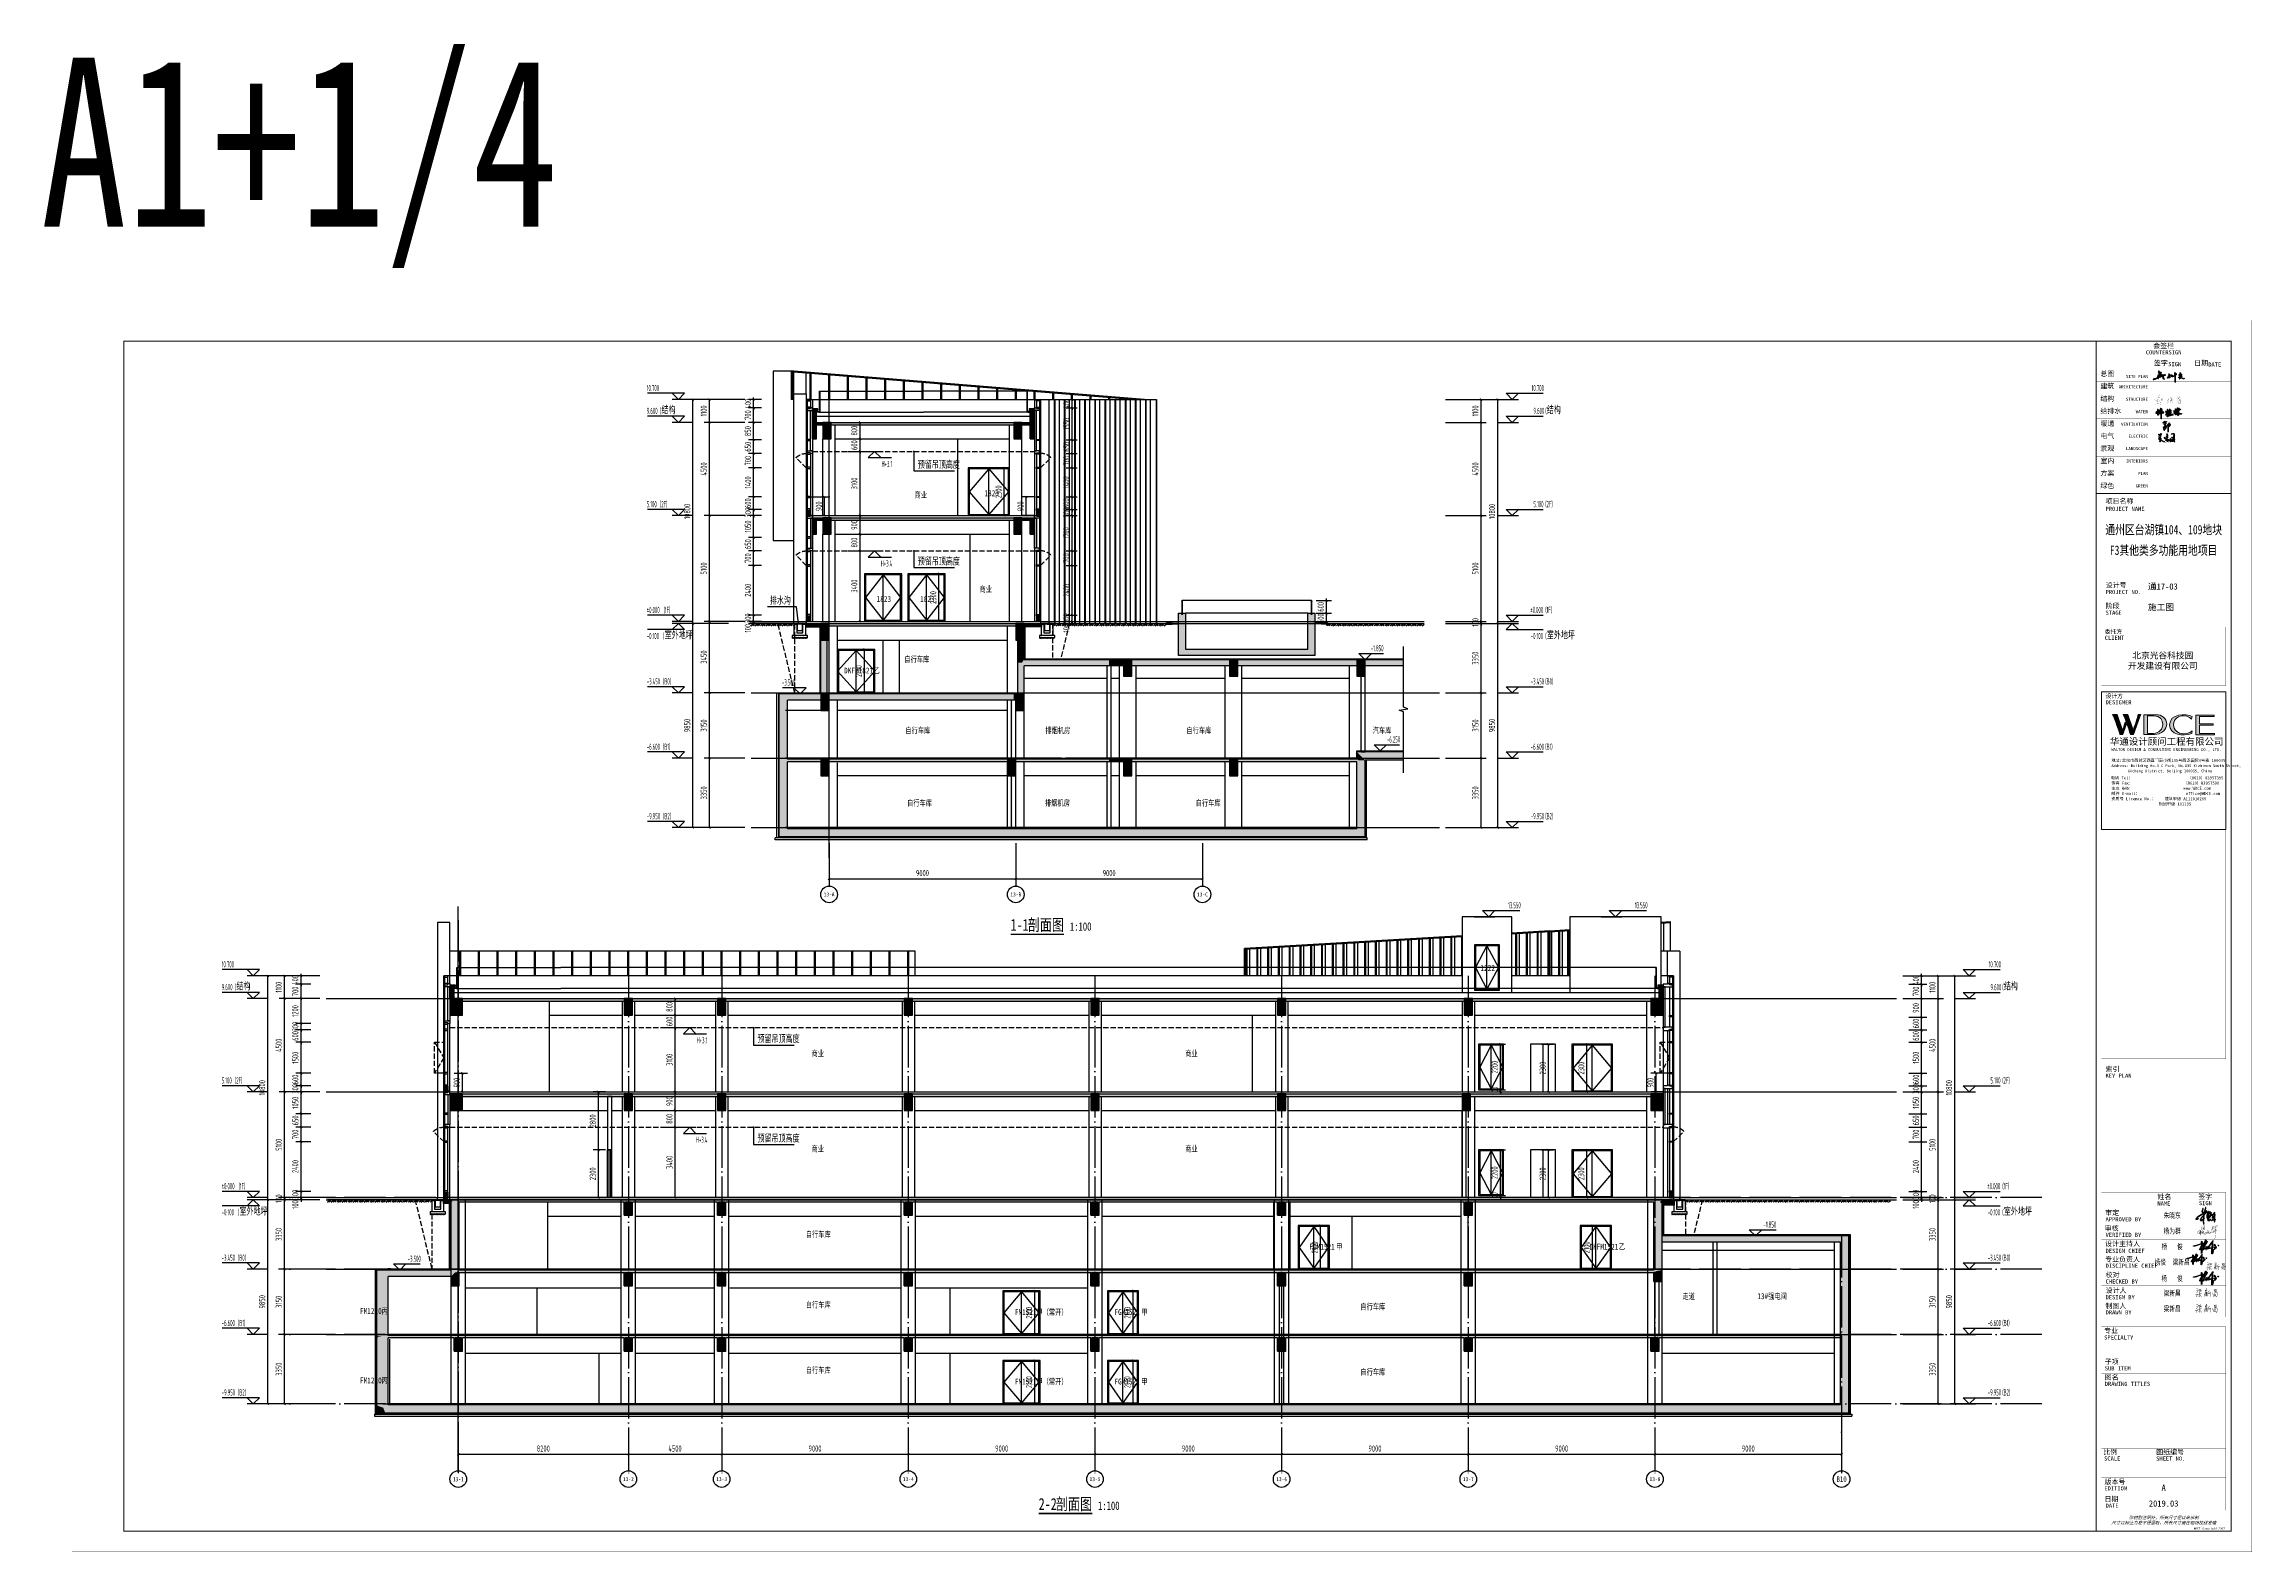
# Model space of a CAD drawing. Extents: x -19968 to 86481, y -139706 to -66979.
import ezdxf
from ezdxf.enums import TextEntityAlignment as Align

# ---------------------------------------------------------------- set-up
doc = ezdxf.new("R2010")
doc.units = 0
doc.header["$LTSCALE"] = 1000
doc.header["$MEASUREMENT"] = 0
doc.linetypes.add('DASH', pattern=[0.35, 0.25, -0.1])
doc.linetypes.add('DOTE', pattern=[2.42, 2, -0.2, 0.02, -0.2])
for name, color, linetype in [('00-图签签名_10', 10, 'Continuous'), ('01-标注_尺寸', 124, 'Continuous'), ('01-标注_标高', 200, 'Continuous'), ('01-标注_符号', 200, 'Continuous'), ('01-标注_轴线坐标', 132, 'Continuous'), ('02-TEXT_房间', 7, 'Continuous'), ('02-TEXT_标注', 130, 'Continuous'), ('02-TEXT_轴号', 7, 'Continuous'), ('05-填充_天正', 26, 'Continuous'), ('A-C_玻璃幕墙', 140, 'Continuous'), ('A-C_门', 150, 'Continuous'), ('A-D_龙骨', 152, 'Continuous'), ('A-E_栏杆', 232, 'Continuous'), ('A-O_散水', 134, 'Continuous'), ('A-SUR_保温', 222, 'Continuous'), ('A-SUR_吊顶', 40, 'Continuous'), ('A-SUR_看线', 231, 'Continuous'), ('A-SUR_面层', 191, 'Continuous'), ('A-TECH_结构', 21, 'Continuous'), ('A_STR-砌块墙', 121, 'Continuous'), ('A_STR-砼墙', 51, 'Continuous'), ('A_STR-砼柱', 51, 'Continuous'), ('AXIS_TEXT', 7, 'Continuous'), ('DIM_SYMB', 3, 'Continuous'), ('E-立面', 255, 'Continuous'), ('PUB_HATCH', 8, 'Continuous'), ('PUB_WALL', 9, 'Continuous'), ('建-标注-文本', 254, 'Continuous'), ('构造物', 145, 'Continuous')]:
    doc.layers.add(name, color=color, linetype=linetype)
doc.layers.add('04-不打印_辅助线', color=165, linetype='Continuous', plot=False)
doc.layers.add('DIM_MODI', color=2, linetype='Continuous', plot=False)
doc.styles.add('_TCH_AXIS', font='STXIHEI_0.TTF', dxfattribs={"width": 0.75})
doc.styles.add('_TCH_DIM', font='ros1.shx', dxfattribs={"width": 0.75, "bigfont": 'jd.shx'})
doc.styles.add('_TCH_DIM_T3', font='ros1.shx', dxfattribs={"width": 0.705882, "bigfont": 'jd.shx'})
doc.styles.add('COMPLEX', font='COMPLEX')
doc.styles.get("Standard").update_dxf_attribs({"font": 'STXIHEI_0.TTF', "width": 0.75})
doc.styles.add('华文细黑', font='STXIHEI_0.TTF', dxfattribs={"width": 0.75, "height": 10})
doc.styles.add('图签信息$0$hwxh', font='STXIHEI_0.TTF')
doc.styles.add('图签信息$0$华文细黑', font='STXIHEI_0.TTF', dxfattribs={"height": 10})
doc.dimstyles.new('_TCH_ARCH&&100', dxfattribs={"dimtxt": 297.5, "dimasz": 100, "dimexe": 250, "dimexo": 300, "dimgap": 126.25, "dimtad": 1, "dimdec": 0, "dimzin": 0, "dimdsep": 46, "dimtxsty": '_TCH_DIM_T3', "dimblk": 'ARCHTICK', "dimcen": 0.09, "dimclrt": 7, "dimazin": 2, "dimtfac": 1, "dimtdec": 0, "dimtix": 1, "dimtmove": 2, "dimatfit": 3, "dimfxl": 0, "dimtolj": 1, "dimtzin": 0, "dimarcsym": 0})
doc.dimstyles.new('_TCH_ARCH&&5', dxfattribs={"dimtxt": 14.875, "dimasz": 5, "dimexe": 12.5, "dimexo": 15, "dimgap": 5, "dimtad": 1, "dimdec": 0, "dimzin": 0, "dimdsep": 46, "dimtxsty": '_TCH_DIM_T3', "dimblk": 'ARCHTICK', "dimcen": 0.09, "dimclrt": 7, "dimazin": 2, "dimtfac": 1, "dimtdec": 0, "dimtix": 1, "dimtmove": 2, "dimatfit": 3, "dimfxl": 0, "dimtolj": 1, "dimtzin": 0, "dimarcsym": 0})
pattern_1 = [(45, (4697.017, 670), (-17.96051, 17.96051), []), (45, (4714.977, 670), (-17.96051, 17.96051), [12.7, -6.35])]
pattern_2 = [(45, (-849.99, -261.96), (-112.253, 112.253), [])]
pattern_3 = [(45, (-843.80595, -349.1901), (-0.088388348, 0.088388348), [])]
pattern_4 = [(45, (41410, 5700), (-70160, 70160), [])]

msp = doc.modelspace()

# ---------------------------------------------------------------- texts
at = {"layer": '00-图签签名_10', "char_height": 260, "attachment_point": 5, "style": '华文细黑'}
for s, insert, width in [('朱晓东', (82639.5, -123493.7), 14747.11), ('杨为群', (82639.5, -124243.7), 3209.775), ('杨俊  梁新昌', (82639.5, -125743.7), 13102.125), ('杨   俊', (82639.5, -124993.7), 12329.131), ('杨   俊', (82636.7, -126531.6), 4794.403), ('梁新昌', (82639.5, -127243.7), 6894.288), ('梁新昌', (82639.5, -127993.7), 7674.889)]:
    msp.add_mtext(s, dxfattribs=dict(at, insert=insert, width=width))
at = {"layer": '02-TEXT_房间', "width": 0.75}
for s, p in [('商业', (22002.9, -88865.9)), ('商业', (25134.9, -93405.4)), ('自行车库', (21510, -96790.9)), ('自行车库', (21559, -100223.9)), ('排烟机房', (28307.5, -100223.9)), ('自行车库', (35109.5, -100223.9)), ('汽车库', (44092.1, -100223.9)), ('自行车库', (21641, -103723.9)), ('排烟机房', (28291.5, -103723.9)), ('自行车库', (35556.5, -103723.9)), ('商业', (17034.9, -115802.9)), ('商业', (35051.9, -115802.9)), ('商业', (17034.9, -120402.9)), ('商业', (35051.9, -120402.9)), ('自行车库', (16759, -124527.4)), ('自行车库', (16759, -127929.9)), ('自行车库', (43498, -128019.9)), ('走道', (59026.5, -127516.4)), ('13#', (62636, -127516.4)), ('强电间', (63159.9, -127516.4)), ('自行车库', (16759, -131081.4)), ('自行车库', (43498, -131171.4))]:
    msp.add_text(s, height=285.43, dxfattribs=at).set_placement(p)
at = {"layer": '02-TEXT_标注', "style": '_TCH_DIM'}
for s, height, width, p in [('10.700', 297.5, 0.529412, (9088.1, -83717.4)), ('10.700', 297.5, 0.529412, (51752.8, -83717.4)), ('9.600', 297.5, 0.529412, (9088.1, -84817.4)), ('(', 297.5, 0.529412, (9725.2, -84817.4)), ('结构', 347.29, 0.75, (9798.7, -84817.4)), (')', 297.5, 0.529412, (10380.7, -84817.4)), ('9.600', 297.5, 0.529412, (51842.1, -84817.4)), ('(', 297.5, 0.529412, (52413.1, -84817.4)), ('结构', 347.29, 0.75, (52486.6, -84817.4)), (')', 297.5, 0.529412, (53068.5, -84817.4)), ('H+3.1', 297.5, 0.529412, (20408.3, -87377.4)), ('预留吊顶高度', 347.29, 0.75, (22153.4, -87457.4)), ('5.100', 297.5, 0.529412, (9088.1, -89317.4)), ('(2F)', 297.5, 0.529412, (9725.2, -89317.4)), ('5.100', 297.5, 0.529412, (51842.1, -89317.4)), ('(2F)', 297.5, 0.529412, (52413.1, -89317.4)), ('H+3.4', 297.5, 0.529412, (20371.5, -92177.4)), ('预留吊顶高度', 347.29, 0.75, (22153.4, -92123)), ('排水沟', 347.29, 0.75, (15021.6, -94014.9)), ('%%P0.000', 297.5, 0.529412, (9088.1, -94417.4)), ('(1F)', 297.5, 0.529412, (9900.3, -94417.4)), ('%%P0.000', 297.5, 0.529412, (51689.8, -94417.4)), ('(1F)', 297.5, 0.529412, (52413.1, -94417.4)), ('-0.100', 297.5, 0.529412, (9088.1, -95677.4)), ('(', 297.5, 0.529412, (9876.1, -95677.4)), ('室外地坪', 347.29, 0.75, (9949.6, -95677.4)), (')', 297.5, 0.529412, (11113.6, -95677.4)), ('-0.100', 297.5, 0.529412, (51710.8, -95677.4)), ('(', 297.5, 0.529412, (52413.1, -95677.4)), ('室外地坪', 347.29, 0.75, (52486.6, -95677.4)), (')', 297.5, 0.529412, (53650.5, -95677.4)), ('-1.850', 297.5, 0.529412, (44002.8, -96267.4)), ('-3.450', 297.5, 0.529412, (9088.1, -97867.4)), ('(B0)', 297.5, 0.529412, (9876.1, -97867.4)), ('-3.500', 297.5, 0.529412, (15605.5, -97917.4)), ('-3.450', 297.5, 0.529412, (51710.8, -97867.4)), ('(B0)', 297.5, 0.529412, (52413.1, -97867.4)), ('-6.600', 297.5, 0.529412, (9088.1, -101017.4)), ('(B1)', 297.5, 0.529412, (9876.1, -101017.4)), ('-6.250', 297.5, 0.529412, (44779.2, -100667.4)), ('-6.600', 297.5, 0.529412, (51710.8, -101017.4)), ('(B1)', 297.5, 0.529412, (52413.1, -101017.4)), ('-9.950', 297.5, 0.529412, (9088.1, -104367.4)), ('(B2)', 297.5, 0.529412, (9876.1, -104367.4)), ('-9.950', 297.5, 0.529412, (51710.8, -104367.4)), ('(B2)', 297.5, 0.529412, (52413.1, -104367.4)), ('13.550', 297.5, 0.529412, (50620.8, -108664.9)), ('13.550', 297.5, 0.529412, (56734.8, -108664.9)), ('10.700', 297.5, 0.529412, (-11407.4, -111514.9)), ('10.700', 297.5, 0.529412, (73789.3, -111514.9)), ('9.600', 297.5, 0.529412, (-11407.4, -112614.9)), ('(', 297.5, 0.529412, (-10770.3, -112614.9)), ('结构', 347.29, 0.75, (-10696.8, -112614.9)), (')', 297.5, 0.529412, (-10114.8, -112614.9)), ('9.600', 297.5, 0.529412, (73878.6, -112614.9)), ('(', 297.5, 0.529412, (74449.6, -112614.9)), ('结构', 347.29, 0.75, (74523.1, -112614.9)), (')', 297.5, 0.529412, (75105, -112614.9)), ('H+3.1', 297.5, 0.529412, (11495.3, -115174.9)), ('预留吊顶高度', 347.29, 0.75, (14425.9, -115154.9)), ('5.100', 297.5, 0.529412, (-11407.4, -117114.9)), ('(2F)', 297.5, 0.529412, (-10770.3, -117114.9)), ('5.100', 297.5, 0.529412, (73878.6, -117114.9)), ('(2F)', 297.5, 0.529412, (74449.6, -117114.9)), ('H+3.4', 297.5, 0.529412, (11458.5, -119974.9)), ('预留吊顶高度', 347.29, 0.75, (14425.9, -119956.5)), ('%%P0.000', 297.5, 0.529412, (-11407.4, -122214.9)), ('(1F)', 297.5, 0.529412, (-10595.2, -122214.9)), ('%%P0.000', 297.5, 0.529412, (73726.3, -122214.9)), ('(1F)', 297.5, 0.529412, (74449.6, -122214.9)), ('-0.100', 297.5, 0.529412, (-11407.4, -123474.9)), ('(', 297.5, 0.529412, (-10619.4, -123474.9)), ('室外地坪', 347.29, 0.75, (-10545.9, -123474.9)), (')', 297.5, 0.529412, (-9381.9, -123474.9)), ('-0.100', 297.5, 0.529412, (73747.3, -123474.9)), ('(', 297.5, 0.529412, (74449.6, -123474.9)), ('室外地坪', 347.29, 0.75, (74523.1, -123474.9)), (')', 297.5, 0.529412, (75687, -123474.9)), ('-1.850', 297.5, 0.529412, (62936.8, -124064.9)), ('-3.450', 297.5, 0.529412, (-11407.4, -125664.9)), ('(B0)', 297.5, 0.529412, (-10619.4, -125664.9)), ('-3.500', 297.5, 0.529412, (-2438.3, -125714.9)), ('-3.450', 297.5, 0.529412, (73747.3, -125664.9)), ('(B0)', 297.5, 0.529412, (74449.6, -125664.9)), ('-6.600', 297.5, 0.529412, (-11407.4, -128814.9)), ('(B1)', 297.5, 0.529412, (-10619.4, -128814.9)), ('-6.600', 297.5, 0.529412, (73747.3, -128814.9)), ('(B1)', 297.5, 0.529412, (74449.6, -128814.9)), ('-9.950', 297.5, 0.529412, (-11407.4, -132164.9)), ('(B2)', 297.5, 0.529412, (-10619.4, -132164.9)), ('-9.950', 297.5, 0.529412, (73747.3, -132164.9)), ('(B2)', 297.5, 0.529412, (74449.6, -132164.9))]:
    msp.add_text(s, height=height, dxfattribs=dict(at, width=width)).set_placement(p)
at = {"layer": '02-TEXT_轴号', "style": '_TCH_AXIS'}
for s, height, width, p, p2 in [('13-A', 189.2, 0.928571, (17616.5, -108090), (18143.5, -108090)), ('13-B', 193.6, 0.915663, (26617.3, -108092.2), (27142.7, -108092.2)), ('13-C', 191.38, 0.927711, (35616.9, -108091.1), (36143.1, -108091.1)), ('B10', 269.5, 0.894737, (66454.6, -136331.7), (66945.4, -136331.7))]:
    msp.add_text(s, height=height, dxfattribs=dict(at, width=width)).set_placement(p, p2, align=Align.FIT)
at = {"layer": '04-不打印_辅助线', "width": 0.75}
for s, height, p in [('A1+1/4', 8155.02, (-20142.8, -75788.5)), ('DKFM1821', 285.43, (18602.5, -97335.7)), ('乙', 285.4, (20022.5, -97335.7)), ('FGM1521', 285.43, (41039.5, -125133.2)), ('甲', 285.4, (42326.8, -125133.2)), ('DKFM1521', 285.43, (54539.5, -125133.2)), ('乙', 285.4, (55959.5, -125133.2)), ('FM1220', 285.43, (-4740.5, -128229)), ('丙', 285.4, (-3703.1, -128229)), ('FM1521', 285.43, (26839.5, -128283.2)), ('甲（常开）', 285.43, (27876.9, -128283.2)), ('FGM1521', 285.43, (31639.5, -128283.2)), ('甲', 285.4, (32926.8, -128283.2)), ('FM1220', 285.43, (-4740.5, -131579)), ('丙', 285.4, (-3703.1, -131579)), ('FM1521', 285.43, (26839.5, -131633.2)), ('甲（常开）', 285.43, (27876.9, -131633.2)), ('FGM1521', 285.43, (31639.5, -131633.2)), ('甲', 285.4, (32926.8, -131633.2))]:
    msp.add_text(s, height=height, dxfattribs=at).set_placement(p)
at = {"layer": 'A-C_门', "width": 0.75}
msp.add_text('1823', height=285.43, dxfattribs=at).set_placement((25369.5, -88785.7))
at = {"layer": '建-标注-文本', "width": 0.75}
for s, height, p in [('1-1', 570.85, (26630.4, -109745.3)), ('剖面图', 570.85, (27455.8, -109745.3)), ('1:100', 407.75, (29490.3, -109745.3)), ('2-2', 570.85, (27984.9, -137682.8)), ('剖面图', 570.85, (28810.3, -137682.8)), ('1:100', 407.75, (30844.8, -137682.8))]:
    msp.add_text(s, height=height, dxfattribs=at).set_placement(p)

# ---------------------------------------------------------------- blocks, each defined once
blk = doc.blocks.new('幕墙龙骨')
blk.add_lwpolyline([(-200, 30), (-200, -30), (0, -30), (0, 30)], close=True)
blk = doc.blocks.new('A$C5F367780')
for points in [[(0, 0), (1200, 0), (1200, 2200), (0, 2200)], [(50, 50), (1150, 50), (1150, 2150), (50, 2150)]]:
    blk.add_lwpolyline(points, close=True)
for points in [[(600, 2150), (50, 1100), (600, 50)], [(600, 50), (600, 2150)], [(600, 2150), (1150, 1100), (600, 50)]]:
    blk.add_lwpolyline(points)
at = {"layer": '04-不打印_辅助线', "width": 0.75}
blk.add_text('1222', height=285.4, dxfattribs=at).set_placement((290, 937))
blk = doc.blocks.new('A$C7E4F2567')
for points in [[(-150, 0), (1650, 0), (1650, 2300), (-150, 2300)], [(-100, 50), (1600, 50), (1600, 2250), (-100, 2250)]]:
    blk.add_lwpolyline(points, close=True)
for points in [[(750, 2250), (-100, 1150), (750, 50)], [(750, 50), (750, 2250)], [(750, 2250), (1600, 1150), (750, 50)]]:
    blk.add_lwpolyline(points)
at = {"layer": '04-不打印_辅助线', "width": 0.75}
blk.add_text('1823', height=285.4, dxfattribs=at).set_placement((440, 937))
blk = doc.blocks.new('A$C0F0450A9')
for points in [[(-125, 0), (-125, -1372)], [(-75, 0), (-75, -1372)], [(16900, -1372), (0, 0)], [(16282, -1372), (0, -50)], [(775, -113), (775, -1372)], [(825, -117), (825, -1372)], [(1675, -186), (1675, -1372)], [(1725, -190), (1725, -1372)], [(2575, -259), (2575, -1372)], [(2625, -263), (2625, -1372)], [(3475, -332), (3475, -1372)], [(3525, -336), (3525, -1372)], [(4375, -405), (4375, -1372)], [(4425, -409), (4425, -1372)], [(5275, -478), (5275, -1372)], [(5325, -483), (5325, -1372)], [(6175, -552), (6175, -1372)], [(6225, -556), (6225, -1372)], [(7075, -625), (7075, -1372)], [(7125, -629), (7125, -1372)], [(7975, -698), (7975, -1372)], [(8025, -702), (8025, -1372)], [(8875, -771), (8875, -1372)], [(8925, -775), (8925, -1372)], [(9775, -844), (9775, -1372)], [(9825, -848), (9825, -1372)], [(10675, -917), (10675, -1372)], [(10725, -921), (10725, -1372)], [(11575, -990), (11575, -1372)], [(11625, -994), (11625, -1372)], [(12475, -1063), (12475, -1372)], [(0, -1372), (-125, -1372)], [(12525, -1067), (12525, -1372)], [(13375, -1136), (13375, -1372)], [(13425, -1140), (13425, -1372)], [(14275, -1209), (14275, -1372)], [(14325, -1213), (14325, -1372)], [(15175, -1282), (15175, -1372)], [(15225, -1286), (15225, -1372)], [(16075, -1355), (16075, -1372)], [(16125, -1360), (16125, -1372)]]:
    blk.add_lwpolyline(points)
blk = doc.blocks.new('图框-A1+1-4')
for points, const_width in [([(0, 0), (1051, 0), (1051, 594), (0, 594)], 0.05), ([(976, 584), (25, 584), (25, 10), (976, 10)], 0.5)]:
    blk.add_lwpolyline(points, close=True, dxfattribs=dict(const_width=const_width))
at = {"const_width": 0.05}
for points in [[(525.5, 594), (525.5, 592)], [(0, 297), (2, 297)], [(1051, 297), (1049, 297)], [(525.5, 0), (525.5, 2)]]:
    blk.add_lwpolyline(points, dxfattribs=at)
blk = doc.blocks.new('图签信息$0$WDCE Copyright200X')
at = {"const_width": 0.016}
blk.add_lwpolyline([(-10.6, 1.3, 1), (-11.4, 1.3, 1)], format="xyb", close=True, dxfattribs=at)
at = {"style": '图签信息$0$华文细黑'}
for s, p in [('WDCE ', (-11.5, 0.5)), ('     Copyright ', (-3.5, 0.5))]:
    blk.add_text(s, height=1, dxfattribs=at).set_placement(p, align=Align.BOTTOM_RIGHT)
blk.add_text('c', height=0.6, dxfattribs=at).set_placement((-11, 1.3), align=Align.MIDDLE_CENTER)
blk.add_attdef('200X', text='', height=1, dxfattribs=at).set_placement((-0.5, 0.5), align=Align.BOTTOM_RIGHT)
blk = doc.blocks.new('图签信息$0$logo2')
h = blk.add_hatch(color=7)
h.paths.add_polyline_path([(19.02, -7.36), (15.84, -7.36), (15.84, -3.97), (18.97, -3.97), (18.97, -4.24), (16.46, -4.24), (16.46, -5.45), (18.81, -5.45), (18.81, -5.69), (16.47, -5.69), (16.47, -7.12), (19.02, -7.12)])
edge = h.paths.add_edge_path()
edge.add_spline(control_points=[(15.26, -4.21), (15.26, -4.21), (15.13, -4.65), (15.13, -4.65), (15.13, -4.65), (14.62, -4.1), (13.73, -4.1), (13.04, -4.1), (12.07, -4.54), (12.08, -5.62), (12.08, -6.49), (12.77, -7.16), (13.73, -7.17), (14.66, -7.17), (15.23, -6.68), (15.23, -6.68), (15.23, -6.68), (15.16, -7.11), (15.16, -7.11), (13.63, -7.7), (11.42, -7.29), (11.41, -5.64), (11.4, -3.72), (14.16, -3.66), (15.26, -4.21)], knot_values=[0, 0, 0, 0, 1, 1, 1, 2, 2, 2, 3, 3, 3, 4, 4, 4, 5, 5, 5, 6, 6, 6, 7, 7, 7, 8, 8, 8, 8], degree=3, periodic=0)
edge = h.paths.add_edge_path(flags=16)
edge.add_spline(control_points=[(10.23, -5.57), (10.23, -5.16), (10.12, -4.83), (9.9, -4.58), (9.63, -4.27), (9.23, -4.12), (8.69, -4.12), (8.69, -4.12), (7.64, -4.12), (7.64, -4.12), (7.64, -4.12), (7.64, -7.1), (7.64, -7.1), (7.64, -7.1), (8.66, -7.1), (8.66, -7.1), (9.13, -7.1), (9.52, -6.93), (9.82, -6.6), (10.09, -6.31), (10.23, -5.96), (10.23, -5.57)], knot_values=[0, 0, 0, 0, 1, 1, 1, 2, 2, 2, 3, 3, 3, 4, 4, 4, 5, 5, 5, 6, 6, 6, 7, 7, 7, 7], degree=3, periodic=0)
edge = h.paths.add_edge_path()
edge.add_spline(control_points=[(10.92, -5.51), (10.92, -5.96), (10.72, -6.37), (10.34, -6.72), (9.92, -7.1), (9.41, -7.29), (8.82, -7.29), (8.82, -7.29), (7.03, -7.29), (7.03, -7.29), (7.03, -7.29), (7.03, -3.92), (7.03, -3.92), (7.03, -3.92), (9.1, -3.92), (9.1, -3.92), (9.59, -3.92), (10.01, -4.06), (10.36, -4.34), (10.73, -4.64), (10.92, -5.03), (10.92, -5.51)], knot_values=[0, 0, 0, 0, 1, 1, 1, 2, 2, 2, 3, 3, 3, 4, 4, 4, 5, 5, 5, 6, 6, 6, 7, 7, 7, 7], degree=3, periodic=0)
at = {"lineweight": 0}
blk.add_lwpolyline([(19.02, -7.36), (15.84, -7.36), (15.84, -3.97), (18.97, -3.97), (18.97, -4.24), (16.46, -4.24), (16.46, -5.45), (18.81, -5.45), (18.81, -5.69), (16.47, -5.69), (16.47, -7.12), (19.02, -7.12), (19.02, -7.36)], dxfattribs=at)
for points, knots in [([(15.26, -4.21), (15.26, -4.21), (15.13, -4.65), (15.13, -4.65), (15.13, -4.65), (14.62, -4.1), (13.73, -4.1), (13.04, -4.1), (12.07, -4.54), (12.08, -5.62), (12.08, -6.49), (12.77, -7.16), (13.73, -7.17), (14.66, -7.17), (15.23, -6.68), (15.23, -6.68), (15.23, -6.68), (15.16, -7.11), (15.16, -7.11), (13.63, -7.7), (11.42, -7.29), (11.41, -5.64), (11.4, -3.72), (14.16, -3.66), (15.26, -4.21)], [0, 0, 0, 0, 1, 1, 1, 2, 2, 2, 3, 3, 3, 4, 4, 4, 5, 5, 5, 6, 6, 6, 7, 7, 7, 8, 8, 8, 8]), ([(10.92, -5.51), (10.92, -5.96), (10.72, -6.37), (10.34, -6.72), (9.92, -7.1), (9.41, -7.29), (8.82, -7.29), (8.82, -7.29), (7.03, -7.29), (7.03, -7.29), (7.03, -7.29), (7.03, -3.92), (7.03, -3.92), (7.03, -3.92), (9.1, -3.92), (9.1, -3.92), (9.59, -3.92), (10.01, -4.06), (10.36, -4.34), (10.73, -4.64), (10.92, -5.03), (10.92, -5.51)], [0, 0, 0, 0, 1, 1, 1, 2, 2, 2, 3, 3, 3, 4, 4, 4, 5, 5, 5, 6, 6, 6, 7, 7, 7, 7]), ([(10.23, -5.57), (10.23, -5.16), (10.12, -4.83), (9.9, -4.58), (9.63, -4.27), (9.23, -4.12), (8.69, -4.12), (8.69, -4.12), (7.64, -4.12), (7.64, -4.12), (7.64, -4.12), (7.64, -7.1), (7.64, -7.1), (7.64, -7.1), (8.66, -7.1), (8.66, -7.1), (9.13, -7.1), (9.52, -6.93), (9.82, -6.6), (10.09, -6.31), (10.23, -5.96), (10.23, -5.57)], [0, 0, 0, 0, 1, 1, 1, 2, 2, 2, 3, 3, 3, 4, 4, 4, 5, 5, 5, 6, 6, 6, 7, 7, 7, 7])]:
    blk.add_open_spline(points, degree=3, knots=knots, dxfattribs=at)
blk = doc.blocks.new('图签信息$0$logo1')
h = blk.add_hatch(color=8)
edge = h.paths.add_edge_path()
edge.add_spline(control_points=[(3.86, -5.21), (3.63, -5.88), (3.39, -6.56), (3.39, -6.56), (3.39, -6.56), (2.5, -3.91), (2.5, -3.91), (2.5, -3.91), (1.8, -3.91), (1.69, -3.91), (2.02, -4.39), (2.95, -7.27), (2.95, -7.27), (2.95, -7.27), (3.44, -7.27), (3.44, -7.27), (3.44, -7.27), (4.03, -5.66), (4.03, -5.66), (4.03, -5.66), (3.86, -5.21), (3.86, -5.21)], knot_values=[0, 0, 0, 0, 1, 1, 1, 2, 2, 2, 3, 3, 3, 4, 4, 4, 5, 5, 5, 6, 6, 6, 7, 7, 7, 7], degree=3, periodic=0)
h = blk.add_hatch(color=7)
edge = h.paths.add_edge_path()
edge.add_spline(control_points=[(6.04, -3.91), (6.09, -4.1), (5.2, -6.56), (5.2, -6.56), (5.2, -6.56), (4.3, -3.91), (4.3, -3.91), (4.3, -3.91), (3.6, -3.91), (3.49, -3.91), (3.82, -4.39), (4.75, -7.27), (4.75, -7.27), (4.75, -7.27), (5.24, -7.27), (5.24, -7.27), (5.24, -7.27), (6.33, -4.3), (6.33, -4.3), (6.33, -4.3), (6.48, -3.91), (6.48, -3.91), (6.48, -3.91), (6.21, -3.91), (6.04, -3.91)], knot_values=[0, 0, 0, 0, 1, 1, 1, 2, 2, 2, 3, 3, 3, 4, 4, 4, 5, 5, 5, 6, 6, 6, 7, 7, 7, 8, 8, 8, 8], degree=3, periodic=0)
at = {"color": 8, "lineweight": 0}
blk.add_open_spline([(3.86, -5.21), (3.63, -5.88), (3.39, -6.56), (3.39, -6.56), (3.39, -6.56), (2.5, -3.91), (2.5, -3.91), (2.5, -3.91), (1.8, -3.91), (1.69, -3.91), (2.02, -4.39), (2.95, -7.27), (2.95, -7.27), (2.95, -7.27), (3.44, -7.27), (3.44, -7.27), (3.44, -7.27), (4.03, -5.66), (4.03, -5.66), (4.03, -5.66), (3.86, -5.21), (3.86, -5.21)], degree=3, knots=[0, 0, 0, 0, 1, 1, 1, 2, 2, 2, 3, 3, 3, 4, 4, 4, 5, 5, 5, 6, 6, 6, 7, 7, 7, 7], dxfattribs=at)
at = {"lineweight": 0}
blk.add_open_spline([(6.04, -3.91), (6.09, -4.1), (5.2, -6.56), (5.2, -6.56), (5.2, -6.56), (4.3, -3.91), (4.3, -3.91), (4.3, -3.91), (3.6, -3.91), (3.49, -3.91), (3.82, -4.39), (4.75, -7.27), (4.75, -7.27), (4.75, -7.27), (5.24, -7.27), (5.24, -7.27), (5.24, -7.27), (6.33, -4.3), (6.33, -4.3), (6.33, -4.3), (6.48, -3.91), (6.48, -3.91), (6.48, -3.91), (6.21, -3.91), (6.04, -3.91)], degree=3, knots=[0, 0, 0, 0, 1, 1, 1, 2, 2, 2, 3, 3, 3, 4, 4, 4, 5, 5, 5, 6, 6, 6, 7, 7, 7, 8, 8, 8, 8], dxfattribs=at)
blk.add_blockref('图签信息$0$logo2', (0, 0))
blk = doc.blocks.new('图签信息$0$时间-logo')
at = {"layer": 'Defpoints', "lineweight": 0}
blk.add_lwpolyline([(0, -23.46), (-21.17, -23.46), (-21.17, 0), (0, 0), (0, -23.46)], dxfattribs=at)
blk.add_blockref('图签信息$0$logo1', (-20.97, 0))
at = {"style": '图签信息$0$hwxh'}
for s, height, p in [('华通设计顾问工程有限公司 ', 1.15, (-19.73, -9.05)), ('WALTON DESIGN & CONSULTING ENGINEERING CO., LTD.', 0.5, (-19.5, -10.1)), ('电话 Tel：                        （8610）83957395 ', 0.5, (-19.56, -14.91)), ('Address: Building No.3 C-Park, No.135 Xizhimen South Street, ', 0.47, (-19.48, -12.83)), ('地址:北京市西城区西直门南小街135号西派国际3号楼 100035', 0.5, (-19.48, -11.94)), ('Xicheng District, Beijing 100035, China ', 0.47, (-16.69, -13.72)), ('传真 Fax：                      （8610）83957590 ', 0.5, (-19.48, -15.8)), ('主页 Web：                      www.WDCE.com ', 0.5, (-19.48, -16.69)), ('资质号 Licence No.：    建筑甲级 A111010265 ', 0.5, (-19.48, -18.47)), ('邮件 E-mail：                    office@WDCE.com ', 0.5, (-19.48, -17.58)), ('   规划甲级 101195', 0.5, (-12.6, -19.36))]:
    blk.add_text(s, height=height, dxfattribs=at).set_placement(p)
blk = doc.blocks.new('图签信息')
at = {"const_width": 0.5}
for points in [[(-65, 574), (-65, 500.5), (0, 500.5), (0, 574)], [(-65, 0), (0, 0), (0, 500.5), (-65, 500.5)]]:
    blk.add_lwpolyline(points, close=True, dxfattribs=at)
at = {"const_width": 0.05}
for points in [[(-65, 566.5), (0, 566.5)], [(-39.1, 566.5), (-39.1, 500.5)], [(-19.1, 566.5), (-19.1, 500.5)], [(-65, 560.5), (0, 560.5)], [(-65, 554.5), (0, 554.5)], [(-65, 548.5), (0, 548.5)], [(-65, 542.5), (0, 542.5)], [(-65, 536.5), (0, 536.5)], [(-65, 530.5), (0, 530.5)], [(-65, 524.5), (0, 524.5)], [(-65, 518.5), (0, 518.5)], [(-65, 512.5), (0, 512.5)], [(-65, 512.5), (0, 512.5)], [(-65, 506.5), (0, 506.5)], [(-65, 500.5), (0, 500.5)], [(-62.5, 450.9), (-2.5, 450.9)], [(-62.5, 440.9), (-2.5, 440.9)], [(-2.5, 407.9), (-2.5, 436.1), (-62.5, 436.1), (-62.5, 407.9)], [(-62.5, 407.9), (-2.5, 407.9)], [(-62.5, 404.9), (-62.5, 227.8)], [(-62.5, 404.9), (-2.5, 404.9)], [(-62.5, 227.8), (-2.5, 227.8), (-2.5, 404.9)], [(-57.5, 338.4), (-7.5, 338.4)], [(-57.5, 288.8), (-7.5, 288.8)], [(-57.5, 234.9), (-7.5, 234.9)], [(-62.5, 227.8), (-2.5, 227.8)], [(-62.5, 217.7), (-2.5, 217.7)], [(-62.5, 103.3), (-2.5, 103.3), (-2.5, 163.3), (-62.5, 163.3), (-62.5, 103.3)], [(-37.5, 163.3), (-37.5, 103.3)], [(-20, 163.3), (-20, 103.3)], [(-62.5, 155.8), (-2.5, 155.8)], [(-62.5, 148.3), (-2.5, 148.3)], [(-62.5, 140.8), (-2.5, 140.8)], [(-62.5, 133.3), (-2.5, 133.3)], [(-62.5, 125.8), (-2.5, 125.8)], [(-62.5, 118.3), (-2.5, 118.3)], [(-62.5, 110.8), (-2.5, 110.8)], [(-62.5, 98.5), (-2.5, 98.5), (-2.5, 10), (-62.5, 10), (-62.5, 98.5)], [(-62.5, 83.5), (-2.5, 83.5)], [(-62.5, 76), (-2.5, 76)], [(-62.5, 40), (-2.5, 40)], [(-37.5, 40), (-37.5, 26)], [(-62.5, 26), (-2.5, 26)], [(-62.5, 18), (-2.5, 18)]]:
    blk.add_lwpolyline(points, dxfattribs=at)
at = {"ltscale": 0.001, "xscale": 2.834689937531525, "yscale": 2.834689937531525, "zscale": 2.834689937531525}
blk.add_blockref('图签信息$0$时间-logo', (-2.5, 404.9), dxfattribs=at)
blk.add_blockref('图签信息$0$WDCE Copyright200X', (-2.5, 0)).add_auto_attribs({'200X': '2007'})
at = {"style": '图签信息$0$华文细黑'}
for s, height, p in [('COUNTERSIGN', 2, (-32.5, 569.6)), ('会签栏', 2.4, (-32.5, 573))]:
    blk.add_text(s, height=height, dxfattribs=at).set_placement(p, align=Align.TOP_CENTER)
for s, height, p in [('签字', 2.4, (-37.2, 564.6)), ('日期', 2.4, (-17.8, 564.6)), ('总图', 2.4, (-63, 559.5)), ('建筑', 2.4, (-63, 553.5)), ('SIGN', 2, (-30.3, 563.9)), ('DATE', 2, (-11, 563.7)), ('结构', 2.4, (-63, 547.5)), ('给排水', 2.4, (-63, 541.5)), ('暖通', 2.4, (-63, 535.5)), ('景观', 2.4, (-63, 523.5)), ('电气', 2.4, (-63, 529.5)), ('室内', 2.4, (-63, 517.5)), ('方案', 2.4, (-63, 511.5)), ('绿色', 2.4, (-63, 505.5)), ('项目名称', 2.4, (-60.5, 498)), ('PROJECT NAME', 2, (-60.5, 494.1)), ('设计号', 2.4, (-60.5, 457.5)), ('PROJECT NO.', 2, (-60.5, 454)), ('阶段', 2.4, (-60.5, 447.5)), ('STAGE', 2, (-60.5, 444)), ('委托方', 2, (-60.9, 434.9)), ('CLIENT', 2, (-60.9, 431.9)), ('设计方', 2, (-60.5, 403.8)), ('DESIGNER', 2, (-60.5, 400.8)), ('索引', 2.4, (-60.5, 224.1)), ('KEY PLAN', 2, (-60.5, 220.7)), ('姓名', 2.4, (-35.5, 162.5)), ('签字', 2.4, (-15.8, 162.6)), ('审定', 2.4, (-60.7, 154.8)), ('APPROVED BY', 2, (-60.5, 151.4)), ('NAME', 2, (-35.5, 159)), ('SIGN', 2, (-15.5, 159.2)), ('审核', 2.4, (-61, 147.3)), ('设计主持人', 2.4, (-60.7, 139.8)), ('VERIFIED BY', 2, (-60.5, 143.9)), ('专业负责人', 2.4, (-60.7, 132.3)), ('DESIGN CHIEF', 2, (-60.5, 136.2)), ('DISCIPLINE CHIEF', 2, (-60.5, 129)), ('校对', 2.4, (-60.5, 124.8)), ('CHECKED BY', 2, (-60.5, 121.4)), ('设计人', 2.4, (-60.5, 117.3)), ('制图人', 2.4, (-60.6, 109.8)), ('DESIGN BY', 2, (-60.5, 113.8)), ('DRAWN BY', 2, (-60.5, 106.5)), ('专业', 2.4, (-61.2, 97.9)), ('SPECIALTY', 2, (-61.2, 94.4)), ('SUB ITEM', 2, (-60.9, 79.5)), ('子项', 2.4, (-60.9, 82.9)), ('图名', 2.4, (-60.9, 75.4)), ('DRAWING TITLES', 2, (-60.9, 72)), ('比例', 2.4, (-61.6, 39.4)), ('SCALE', 2, (-61.2, 36)), ('SHEET NO.', 2, (-36.1, 36)), ('图纸编号', 2.4, (-36.1, 39.3)), ('版本号', 2.4, (-61, 25)), ('EDITION', 2, (-61.1, 21.6)), ('日期', 2.4, (-61, 16.7)), ('DATE', 2, (-60.5, 13.3))]:
    blk.add_text(s, height=height, dxfattribs=at).set_placement(p, align=Align.TOP_LEFT)
for s, p in [('SITE PLAN', (-40.1, 557.7)), ('ARCHITECTURE', (-40.1, 552.7)), ('STRUCTURE', (-40.1, 546.7)), ('VENTILATION', (-40.1, 534.7)), ('WATER', (-40.1, 540.7)), ('LANDSCAPE', (-40.1, 522.9)), ('ELECTRIC', (-40.1, 528.9)), ('INTERIORS', (-40.1, 516.9)), ('GREEN', (-40.1, 504.9)), ('PLAN', (-40.1, 510.9))]:
    blk.add_text(s, height=1.5, dxfattribs=at).set_placement(p, align=Align.TOP_RIGHT)
at = {"color": 4, "style": '图签信息$0$华文细黑', "width": 0.75}
for s, p in [('通州区台湖镇104、109地块', (-32.5, 480.8)), ('F3其他类多功能用地项目', (-32.5, 470.9))]:
    blk.add_text(s, height=4.5, dxfattribs=at).set_placement(p, align=Align.CENTER)
at = {"color": 4, "style": '图签信息$0$华文细黑'}
for s, p in [('A', (-32.5, 19.4)), ('2019.03', (-32.5, 11.8))]:
    blk.add_text(s, height=3, dxfattribs=at).set_placement(p, align=Align.CENTER)
at = {"style": '图签信息$0$华文细黑', "oblique": 20}
for s, p in [('尺寸以标注为准不得量取，所有尺寸需在现场校核准确', (-32.5, 4)), ('除特别注明外，所有尺寸是以毫米制', (-32.5, 6.5))]:
    blk.add_text(s, height=1.5, dxfattribs=at).set_placement(p, align=Align.MIDDLE_CENTER)
at = {"color": 4, "ltscale": 0.001, "char_height": 3, "width": 58.489, "style": '图签信息$0$华文细黑'}
for s, insert, attachment_point in [('通17-03', (-40.1, 455.5), 4), ('施工图', (-40.1, 445.5), 4), ('北京光谷科技园\\P开发建设有限公司', (-32.9, 419.7), 5)]:
    blk.add_mtext(s, dxfattribs=dict(at, insert=insert, attachment_point=attachment_point))
blk = doc.blocks.new('yk01')
at = {"const_width": 20}
blk.add_lwpolyline([(-150, 0), (-200, 0)], dxfattribs=at)
blk.add_lwpolyline([(-150, 30), (-150, -30), (0, -30), (0, 30)], close=True)
blk = doc.blocks.new('A$C64AB60F3')
at = {"layer": 'A-D_龙骨', "linetype": 'DASH'}
blk.add_lwpolyline([(0, 0), (495, 495)], dxfattribs=at)
blk.add_arc((0, 0), 700, 45, 90, dxfattribs=at)
blk = doc.blocks.new('dsfs1')
at = {"layer": 'A-E_栏杆'}
for p, q in [((144, 1145), (5150, 1145)), ((37, 165), (7, 165)), ((99, 135), (5150, 135))]:
    blk.add_line(p, q, dxfattribs=at)
for points in [[(7, 165), (99, 165, 0.4142136), (129, 195), (129, 1130)], [(159, 1130), (159, 195, -0.4142136), (99, 135), (7, 135)], [(-22, 169, 0.0382995), (-38, 166), (-38, 158), (-47, 158), (-47, 171, -0.4142136), (-40, 178), (-7, 178, -0.4142136), (0, 171)], [(0, 129, -0.4142136), (-7, 122), (-40, 122, -0.4142136), (-47, 129), (-47, 142), (-38, 142), (-38, 134, 0.0382995), (-22, 131, 0.0382995)], [(-22, 131, 0.0228175), (-9, 133), (-9, 167, 0.0228175), (-22, 169)]]:
    blk.add_lwpolyline(points, format="xyb", dxfattribs=at)
blk.add_lwpolyline([(7, 116), (0, 116), (0, 184), (7, 184)], close=True, dxfattribs=at)
blk.add_circle((144, 1130), 14.8, dxfattribs=at)
blk = doc.blocks.new('dartt')
at = {"transparency": 33554641}
h = blk.add_hatch(dxfattribs=at)
h.set_pattern_fill('ANSI32', color=26)
h.set_pattern_definition([(45, (1294.211, 122.3605), (-3.367596, 3.367596), []), (45, (1296.4563, 122.3605), (-3.367596, 3.367596), [])])
edge = h.paths.add_edge_path()
edge.add_arc((0, 21), 4, 0, 90)
edge.add_line((0, 25), (0, 0))
edge.add_line((0, 0), (25, 0))
edge.add_arc((21, 0), 4, 0, 90)
edge.add_line((21, 4), (4, 4))
edge.add_line((4, 4), (4, 21))
blk.add_lwpolyline([(0, 25), (0, 0), (25, 0)])
blk.add_lwpolyline([(0, 25), (0, 25, -0.4142136), (4, 21), (4, 4), (21, 4, -0.4142136), (25, 0), (25, 0)], format="xyb")
blk = doc.blocks.new('$LinePat$素土夯实')
at = {"color": 0}
for p, q in [((0, -210), (210, 0)), ((120, -300), (420, 0)), ((420, 0), (608, -188)), ((495, -300), (795, 0)), ((615, 0), (705, -90)), ((210, -210), (300, -300)), ((315, -105), (502, -293)), ((705, -300), (795, -210))]:
    blk.add_line(p, q, dxfattribs=at)
blk = doc.blocks.new('drsrtg')
at = {"layer": '05-填充_天正'}
h = blk.add_hatch(dxfattribs=at)
h.set_pattern_fill('ANSI33', color=256, scale=8)
h.set_pattern_definition([(45, (4711.517, 670), (-17.96051, 17.96051), []), (45, (4729.477, 670), (-17.96051, 17.96051), [12.7, -6.35])])
h.paths.add_polyline_path([(-608, 580), (-608, 550), (-513, 550), (-513, 580)])
h = blk.add_hatch(dxfattribs=at)
h.set_pattern_fill('ANSI33', color=256, scale=8)
h.set_pattern_definition(pattern_1)
h.paths.add_polyline_path([(-448, 550), (-448, 580), (-498, 580), (-498, 550)])
h = blk.add_hatch(dxfattribs=at)
h.set_pattern_fill('ANSI33', color=256, scale=8)
h.set_pattern_definition(pattern_1)
h.paths.add_polyline_path([(-383, 550), (-383, 580), (-433, 580), (-433, 550)])
h = blk.add_hatch(dxfattribs=at)
h.set_pattern_fill('ANSI33', color=256, scale=8)
h.set_pattern_definition(pattern_1)
h.paths.add_polyline_path([(-318, 550), (-318, 580), (-368, 580), (-368, 550)])
h = blk.add_hatch(dxfattribs=at)
h.set_pattern_fill('ANSI33', color=256, scale=8)
h.set_pattern_definition(pattern_1)
h.paths.add_polyline_path([(-253, 550), (-253, 580), (-303, 580), (-303, 550)])
h = blk.add_hatch(dxfattribs=at)
h.set_pattern_fill('ANSI33', color=256, scale=8)
h.set_pattern_definition([(45, (4721.517, 670), (-17.96051, 17.96051), []), (45, (4739.477, 670), (-17.96051, 17.96051), [12.7, -6.35])])
h.paths.add_polyline_path([(-108, 550), (-108, 580), (-238, 580), (-238, 550)])
blk.add_lwpolyline([(-500, 550), (-500, 240), (-240, 240), (-240, 550)], dxfattribs=at)
at = {"layer": 'A-SUR_面层'}
for p, q in [((-108, 580), (-608, 580)), ((-608, 550), (-608, 580)), ((-108, 550), (-608, 550)), ((-513, 550), (-513, 580)), ((-498, 550), (-498, 580)), ((-448, 550), (-448, 580)), ((-433, 550), (-433, 580)), ((-383, 550), (-383, 580)), ((-368, 550), (-368, 580)), ((-318, 550), (-318, 580)), ((-303, 550), (-303, 580)), ((-253, 550), (-253, 580)), ((-238, 550), (-238, 580)), ((-108, 550), (-108, 580))]:
    blk.add_line(p, q, dxfattribs=at)
at = {"layer": 'A_STR-砌块墙'}
for points in [[(-100, 0), (-740, 0), (-740, -100), (0, -100), (0, 0), (-520, 0)], [(-640, 540), (-520, 540), (-520, 120), (-220, 120), (-220, 540), (-100, 540), (-100, 0), (-640, 0), (-640, 540)]]:
    blk.add_lwpolyline(points, dxfattribs=at)
at = {"layer": 'A-SUR_看线', "xscale": -0.1861635220123852, "yscale": 0.1666666666666667, "zscale": 0.1666666666666667}
for p in [(-592, -100), (-444, -100), (-296, -100), (-148, -100), (0, -100)]:
    blk.add_blockref('$LinePat$素土夯实', p, dxfattribs=at)
at = {"layer": '构造物', "linetype": 'DASH', "ltscale": 0.2}
blk.add_blockref('dartt', (-620, 540), dxfattribs=at)
at = {"layer": '构造物', "linetype": 'DASH', "ltscale": 0.2, "xscale": -1}
blk.add_blockref('dartt', (-100, 540), dxfattribs=at)
blk = doc.blocks.new('$LinePat$岩棉板')
at = {"color": 0}
for p, q in [((0, -17), (12, -67)), ((12, -67), (24, -17))]:
    blk.add_line(p, q, dxfattribs=at)
for centre, start, end in [((12, -17), 0, 180), ((0, -67), 270, 0), ((24, -67), 180, 270)]:
    blk.add_arc(centre, 12, start, end, dxfattribs=at)
at = {"layer": 'Defpoints'}
blk.add_point((0, 0), dxfattribs=at)
at = {"layer": 'Defpoints', "color": 0}
blk.add_point((24, -84), dxfattribs=at)
blk = doc.blocks.new('*U22')
blk.add_lwpolyline([(0, 100), (240, 100), (240, 0), (0, 0)], close=True)
at = {"color": 8, "xscale": -1.249999998958333, "yscale": 1.188379012465143, "zscale": 1.188379012465143}
for p in [(30, 100), (60, 100), (90, 100), (120, 100), (150, 100), (180, 100), (210, 100), (240, 100)]:
    blk.add_blockref('$LinePat$岩棉板', p, dxfattribs=at)
blk = doc.blocks.new('0000')
at = {"layer": '05-填充_天正'}
blk.add_lwpolyline([(20, -1), (0, 0), (0, -10), (20, -11)], close=True, dxfattribs=at)
at = {"layer": 'A-O_散水'}
for points in [[(0, -80), (0, 0), (600, -30), (600, -110), (0, -80)], [(20, -1), (20, -81)]]:
    blk.add_lwpolyline(points, dxfattribs=at)
blk = doc.blocks.new('A$C26F63031')
at = {"linetype": 'Continuous'}
h = blk.add_hatch(color=256, dxfattribs=at)
h.dxf.hatch_style = 1
h.paths.add_polyline_path([(12.6, 4.6), (12.6, 4.6), (12.6, 4.6), (12.6, 4.5), (12.8, 4.5), (12.8, 4.6), (12.9, 4.6), (12.9, 4.6), (13, 4.6), (13, 4.7), (13.1, 4.7), (13.2, 4.7), (13.4, 4.8), (13.4, 4.8), (13.6, 4.9), (13.8, 4.9), (13.8, 4.9), (13.8, 4.9), (13.8, 4.9), (13.7, 4.7), (13.7, 4.5), (13.6, 4.3), (13.6, 4.3), (13.5, 4.1), (13.5, 4), (13.5, 4), (13.4, 3.9), (13.4, 3.8), (13.4, 3.7), (13.3, 3.5), (13.3, 3.4), (13.3, 3.3), (13.3, 3.2), (13.2, 3.1), (13.2, 3), (13.2, 2.9), (13.2, 2.8), (13.2, 2.6), (13.2, 2.6), (13.2, 2.5), (13.2, 2.5), (13.3, 2.4), (13.5, 2.4), (13.5, 2.4), (13.6, 2.4), (13.6, 2.5), (13.8, 2.6), (13.8, 2.6), (13.8, 2.7), (13.8, 2.7), (14, 2.9), (14, 2.9), (14.1, 3), (14.1, 3), (14.1, 3), (14.1, 3.1), (14.2, 3.1), (14.2, 3.2), (14.3, 3.3), (14.3, 3.3), (14.4, 3.4), (14.4, 3.4), (14.4, 3.5), (14.5, 3.6), (14.6, 3.7), (14.6, 3.8), (14.7, 3.8), (14.7, 3.8), (14.7, 3.7), (14.7, 3.7), (14.6, 3.5), (14.6, 3.4), (14.6, 3.3), (14.6, 3.2), (14.6, 3), (14.5, 3), (14.5, 2.9), (14.5, 2.8), (14.5, 2.5), (14.5, 2.5), (14.5, 2.4), (14.5, 2.2), (14.5, 2.1), (14.5, 2), (14.5, 1.8), (14.4, 1.8), (14.4, 1.8), (14.3, 1.8), (14.3, 1.8), (13.9, 1.6), (13.9, 1.6), (13.8, 1.6), (13.7, 1.5), (13.7, 1.5), (13.6, 1.5), (13.5, 1.4), (13.4, 1.4), (13.4, 1.4), (13.3, 1.3), (13.2, 1.3), (13.1, 1.3), (13.1, 1.2), (13, 1.2), (12.9, 1.2), (12.9, 1.2), (12.8, 1.1), (12.7, 1.1), (12.7, 1.1), (12.6, 1.1), (12.6, 1), (12.6, 1), (12.6, 1), (12.7, 0.9), (12.7, 0.9), (12.8, 1), (12.9, 1), (12.9, 1), (13, 1.1), (13.1, 1.1), (13.1, 1.1), (13.2, 1.1), (13.3, 1.2), (13.3, 1.2), (13.5, 1.3), (13.5, 1.3), (13.6, 1.3), (13.6, 1.4), (13.6, 1.4), (13.7, 1.4), (13.7, 1.4), (13.8, 1.5), (13.9, 1.5), (13.9, 1.5), (13.9, 1.5), (14, 1.5), (14, 1.5), (14.1, 1.6), (14.1, 1.6), (14.1, 1.6), (14.2, 1.6), (14.3, 1.7), (14.4, 1.7), (14.4, 1.5), (14.4, 1.4), (14.4, 1.1), (14.4, 1.1), (14.4, 1), (14.5, 0.8), (14.5, 0.7), (14.5, 0.4), (14.5, 0.4), (14.6, 0.3), (14.6, 0.1), (14.7, 0), (14.8, 0), (14.8, 0.1), (14.8, 0.2), (14.8, 0.2), (14.8, 0.4), (14.8, 0.4), (14.8, 0.6), (14.7, 0.8), (14.7, 0.9), (14.6, 0.9), (14.6, 0.8), (14.7, 0.8), (14.7, 0.6), (14.7, 0.4), (14.7, 0.3), (14.7, 0.4), (14.6, 0.8), (14.6, 0.8), (14.6, 0.9), (14.6, 0.9), (14.6, 1.2), (14.6, 1.7), (14.6, 1.7), (14.6, 1.7), (14.6, 1.8), (14.7, 1.8), (14.7, 1.7), (14.8, 1.6), (14.9, 1.5), (15, 1.5), (15, 1.4), (14.9, 1.4), (14.9, 1.4), (14.9, 1.4), (14.9, 1.3), (15, 1.2), (15, 1.2), (15.1, 1.3), (15.1, 1.4), (15, 1.6), (14.9, 1.8), (14.7, 1.9), (14.6, 1.9), (14.6, 2), (14.6, 2.2), (14.6, 2.3), (14.6, 2.3), (14.6, 2.4), (14.6, 2.4), (14.6, 2.5), (14.6, 2.6), (14.7, 2.9), (14.7, 3.1), (14.7, 3.1), (14.7, 3.2), (14.7, 3.3), (14.7, 3.5), (14.7, 3.5), (14.8, 3.6), (14.8, 3.6), (14.8, 3.8), (14.8, 3.8), (14.8, 3.9), (14.8, 4), (14.8, 4), (14.9, 4.1), (14.9, 4.2), (14.9, 4.3), (14.9, 4.3), (14.9, 4.4), (14.8, 4.4), (14.8, 4.3), (14.8, 4.2), (14.8, 4.2), (14.7, 4.1), (14.7, 4), (14.6, 4), (14.6, 3.8), (14, 3), (13.9, 2.9), (13.8, 2.8), (13.6, 2.6), (13.5, 2.6), (13.5, 2.5), (13.3, 2.5), (13.3, 2.7), (13.3, 2.8), (13.3, 2.8), (13.3, 2.9), (13.3, 3), (13.3, 3), (13.3, 3.1), (13.4, 3.1), (13.4, 3.2), (13.4, 3.3), (13.4, 3.3), (13.4, 3.4), (13.4, 3.4), (13.5, 3.5), (13.5, 3.6), (13.5, 3.6), (13.5, 3.8), (13.5, 3.8), (13.6, 3.9), (13.6, 3.9), (13.6, 3.9), (13.6, 4), (13.6, 4), (13.6, 4.1), (13.7, 4.2), (13.7, 4.3), (13.7, 4.3), (13.7, 4.4), (13.8, 4.4), (13.8, 4.5), (13.8, 4.6), (13.8, 4.6), (13.8, 4.6), (13.8, 4.6), (13.9, 4.7), (13.9, 4.8), (14, 4.9), (14, 4.9), (14, 5), (14.5, 5), (14.8, 5), (14.9, 5), (14.9, 5), (15, 5), (15, 5.1), (15, 5.1), (15, 5.1), (14.9, 5.1), (14.9, 5.1), (14.9, 5.1), (14.4, 5.1), (14.1, 5.1), (14.1, 5.1), (14.1, 5.1), (14.1, 5.2), (14.1, 5.3), (14.2, 5.3), (14.2, 5.3), (14.2, 5.5), (14.3, 5.6), (14.3, 5.6), (14.3, 5.7), (14.4, 5.8), (14.4, 5.8), (14.4, 5.8), (14.4, 5.9), (14.5, 5.9), (14.5, 6), (14.5, 6), (14.5, 6.1), (14.5, 6.2), (14.6, 6.2), (14.6, 6.2), (14.6, 6.3), (14.6, 6.3), (14.7, 6.5), (14.7, 6.5), (14.7, 6.5), (14.6, 6.5), (14.5, 6.2), (14.5, 6.2), (14.5, 6.2), (14.4, 6.1), (14.4, 6.1), (14.3, 5.9), (14.3, 5.8), (14.3, 5.8), (14.3, 5.7), (14.1, 5.3), (14, 5.3), (14, 5.2), (14, 5.2), (14, 5.1), (13.9, 5.1), (13.9, 5.1), (13.9, 5), (13.8, 5), (13.7, 5), (13.6, 5), (13.6, 5), (13.5, 5), (13.4, 4.9), (13.3, 4.9), (13.3, 4.9), (13.3, 4.9), (13.2, 4.9), (13.2, 4.9), (13.1, 4.8), (13, 4.8), (13, 4.8), (12.9, 4.8), (12.9, 4.8), (12.9, 4.7), (12.8, 4.7), (12.7, 4.7), (12.7, 4.7)])
h.paths.add_polyline_path([(10.3, 4.9), (10.3, 4.9), (10.3, 5.2), (10.3, 5.4), (10.3, 5.5), (10.4, 5.5), (10.4, 5.5), (10.5, 5.5), (10.5, 5.5), (10.6, 5.5), (10.7, 5.6), (10.8, 5.6), (10.8, 5.6), (10.9, 5.6), (10.9, 5.6), (10.9, 5.1), (10.9, 4.9), (10.9, 4.8), (10.9, 4.7), (10.8, 4.6), (10.8, 4.3), (10.8, 4.3), (10.8, 4), (10.7, 3.9), (10.7, 3.8), (10.7, 3.8), (10.6, 3.7), (10.5, 3.7), (10.5, 3.7), (10.5, 3.6), (10.6, 3.6), (10.7, 3.6), (10.6, 3.4), (10.6, 3.3), (10.6, 3.4), (10.6, 3.4), (10.5, 3.5), (10.5, 3.5), (10.5, 3.7), (10.5, 3.7), (10.5, 3.7), (10.5, 3.8), (10.5, 4), (10.5, 4.1), (10.4, 4.2), (10.4, 4.3), (10.4, 4.3), (10.4, 4.5), (10.4, 4.5), (10.4, 4.6), (10.4, 4.7), (10.4, 4.8)], flags=16)
h.paths.add_polyline_path([(11.5, 5.8), (11.6, 5.8), (11.6, 5.8), (11.8, 5.8), (11.8, 5.8), (11.8, 5.5), (11.9, 5.3), (11.9, 5.2), (12, 5), (12, 4.8), (12.1, 4.7), (12.1, 4.5), (12.2, 4.4), (12.2, 4.3), (12.3, 4.3), (12.4, 4.4), (12.4, 4.4), (12.3, 4.5), (12.2, 4.5), (12.2, 4.6), (12.2, 4.6), (12.2, 4.6), (12.2, 4.8), (12.1, 4.9), (12.1, 5), (12.1, 5.1), (12.1, 5.2), (12, 5.4), (12, 5.4), (12, 5.5), (12, 5.5), (11.9, 5.8), (12, 5.8), (12.1, 5.8), (12.3, 5.8), (12.5, 5.8), (12.6, 5.9), (12.6, 5.9), (12.6, 5.9), (12.6, 6), (12.5, 6), (12.5, 6.1), (12.4, 6), (12.4, 6), (12.5, 6), (12.5, 6), (12.4, 6), (12.3, 6), (12.3, 6), (12.1, 5.9), (12, 5.9), (11.9, 5.9), (11.8, 6), (11.8, 6.1), (11.8, 6.2), (11.8, 6.3), (11.7, 6.4), (11.7, 6.4), (11.7, 6.5), (11.7, 6.6), (11.7, 6.6), (11.6, 6.7), (11.6, 6.8), (11.5, 6.8), (11.5, 6.9), (11.5, 6.8), (11.5, 6.8), (11.5, 6.8), (11.5, 6.7), (11.5, 6.6), (11.5, 6.6), (11.6, 6.5), (11.6, 6.4), (11.6, 6.4), (11.6, 6.3), (11.7, 6.2), (11.7, 6.2), (11.7, 6), (11.7, 5.9), (11.7, 5.9), (11.5, 5.9), (11.4, 5.8), (11.3, 5.8), (11.2, 5.8), (11.1, 5.8), (11.1, 5.8), (11, 5.8), (11, 5.8), (11, 5.9), (11, 6), (11, 6), (10.9, 6.2), (10.9, 6.3), (10.8, 6.4), (10.8, 6.4), (10.8, 6.5), (10.7, 6.6), (10.7, 6.6), (10.7, 6.7), (10.6, 6.7), (10.6, 6.7), (10.5, 6.8), (10.5, 6.9), (10.4, 6.9), (10.4, 6.8), (10.5, 6.7), (10.6, 6.7), (10.6, 6.6), (10.7, 6.5), (10.8, 6.3), (10.8, 6.2), (10.9, 5.9), (10.9, 5.7), (10.8, 5.7), (10.7, 5.7), (10.6, 5.6), (10.4, 5.6), (10.4, 5.6), (10.3, 5.6), (10.3, 5.6), (10.3, 5.5), (10.3, 5.3), (10.2, 5.3), (10.3, 4.8), (10.3, 4.6), (10.3, 4.6), (10.3, 4.5), (10.4, 4.3), (10.4, 4.2), (10.4, 4), (10.4, 3.7), (10.5, 3.3), (10.5, 3.2), (10.5, 3.2), (10.6, 3.1), (10.6, 3.1), (10.7, 3.2), (10.7, 3.2), (10.7, 3.3), (10.7, 3.3), (10.8, 3.4), (10.8, 3.5), (10.8, 3.5), (10.8, 3.6), (10.8, 3.7), (11, 3.7), (11, 3.7), (11.1, 3.7), (11.1, 3.7), (11.3, 3.8), (11.3, 3.8), (11.5, 3.8), (11.6, 3.8), (11.7, 3.8), (11.7, 3.8), (11.8, 3.7), (11.8, 3.6), (11.8, 3.5), (11.7, 3.5), (11.7, 3.5), (11.6, 3.4), (11.5, 3.2), (11.3, 3.1), (11.3, 3), (11.2, 2.9), (11.1, 2.9), (11, 2.8), (10.9, 2.7), (10.8, 2.6), (10.8, 2.6), (10.7, 2.4), (10.6, 2.4), (10.4, 2.2), (10.3, 2), (10.3, 2), (10.2, 1.9), (10.1, 1.7), (10, 1.4), (10, 1.4), (10, 1.3), (10.1, 1.2), (10.1, 1.1), (10.1, 1.1), (10.2, 1), (10.3, 1), (10.4, 1), (10.4, 1), (10.7, 0.9), (11, 0.9), (11.1, 1), (11.1, 1), (11.2, 1), (11.3, 1), (11.4, 1), (11.5, 1), (11.6, 1.1), (11.6, 1.1), (11.7, 1.1), (11.9, 1.2), (12, 1.2), (12, 1.3), (11.9, 1.4), (11.8, 1.4), (11.8, 1.5), (11.8, 1.5), (11.7, 1.6), (11.7, 1.7), (11.7, 1.7), (11.7, 1.9), (11.6, 1.9), (11.6, 2), (11.6, 2), (11.6, 2), (11.6, 1.9), (11.6, 1.9), (11.6, 1.8), (11.6, 1.6), (11.7, 1.4), (11.8, 1.4), (11.8, 1.3), (11.8, 1.3), (11.8, 1.3), (11.7, 1.3), (11.5, 1.2), (11.4, 1.2), (11.3, 1.2), (11.2, 1.1), (11.1, 1.1), (11, 1.1), (11, 1.1), (10.7, 1.1), (10.6, 1.1), (10.5, 1.1), (10.4, 1.1), (10.3, 1.2), (10.2, 1.2), (10.2, 1.3), (10.2, 1.4), (10.2, 1.5), (10.2, 1.5), (10.2, 1.6), (10.3, 1.7), (10.3, 1.8), (10.3, 1.8), (10.5, 2.1), (10.6, 2.2), (10.9, 2.5), (10.9, 2.6), (11.1, 2.7), (11.1, 2.7), (11.3, 2.9), (11.3, 2.9), (11.5, 3.1), (11.5, 3.1), (11.7, 3.3), (11.7, 3.3), (11.7, 3.3), (12, 3.6), (12, 3.7), (12, 3.8), (11.8, 3.9), (11.8, 3.9), (11.8, 3.9), (11.6, 3.9), (11.5, 3.9), (11.4, 3.9), (11.4, 3.9), (11.3, 3.9), (11.3, 3.9), (11.2, 3.9), (11.1, 3.9), (11.1, 3.9), (11, 3.8), (11, 3.9), (10.9, 3.8), (10.9, 3.8), (10.9, 3.9), (10.9, 4), (10.9, 4), (10.9, 4.2), (10.9, 4.3), (11, 5), (11, 5.2), (11, 5.2), (11, 5.6), (11.1, 5.6), (11.2, 5.7), (11.3, 5.7), (11.4, 5.7), (11.5, 5.8), (11.5, 5.8)])
h.paths.add_polyline_path([(9.8, 5.4), (9.8, 5.4)], flags=16)
h.paths.add_polyline_path([(9.5, 3.1), (9.5, 3.1), (9.5, 2.8), (9.6, 2.5), (9.6, 2.5), (9.7, 2.4), (9.8, 2.5), (9.9, 2.5), (9.9, 2.6), (9.9, 2.6), (9.9, 2.6), (9.9, 2.7), (9.9, 2.7), (10, 3), (10, 3.1), (10.1, 3.1), (10.1, 3.4), (10.1, 3.4), (10.1, 3.4), (10.2, 3.5), (10.2, 3.7), (10.2, 3.7), (10.2, 3.8), (10.2, 3.8), (10.1, 3.7), (10.1, 3.7), (10.1, 3.5), (10, 3.3), (10, 3.2), (10, 3.2), (10, 3.1), (10, 3.1), (10, 3), (9.9, 3), (9.9, 2.9), (9.9, 2.9), (9.9, 2.8), (9.9, 2.8), (9.9, 2.8), (9.8, 2.7), (9.8, 2.7), (9.8, 2.7), (9.8, 2.6), (9.7, 2.6), (9.7, 2.6), (9.7, 2.6), (9.7, 2.6), (9.7, 2.7), (9.6, 3.2), (9.7, 3.2), (9.7, 3.3), (9.7, 3.4), (9.7, 3.4), (9.7, 3.6), (9.7, 3.6), (9.7, 3.9), (9.7, 3.9), (9.7, 4.2), (9.8, 4.2), (9.8, 4.3), (9.8, 4.4), (9.8, 4.5), (9.8, 4.6), (9.8, 4.7), (9.8, 4.8), (9.9, 5), (9.9, 5.2), (9.9, 5.2), (9.9, 5.4), (9.9, 5.5), (10, 6.1), (9.9, 6.2), (9.9, 6.4), (10, 6.5), (10, 6.5), (10, 6.6), (9.9, 6.6), (9.9, 6.6), (9.9, 6.4), (9.8, 6.4), (9.8, 6.2), (9.8, 6.1), (9.8, 5.9), (9.8, 5.8), (9.8, 5.7), (9.8, 5.4), (9.8, 5.2), (9.8, 5), (9.7, 5), (9.7, 4.9), (9.7, 4.9), (9.7, 4.5), (9.6, 4.3), (9.6, 4.2), (9.6, 4.1), (9.6, 4.1), (9.6, 4), (9.6, 4), (9.6, 3.8), (9.6, 3.7), (9.6, 3.5), (9.5, 3.4), (9.6, 3.4)])
h.paths.add_polyline_path([(5.3, 1.3), (5.3, 1.3), (5.3, 1.4), (5.3, 1.4), (5.3, 1.5), (5.3, 1.6), (5.4, 1.8), (5.5, 1.9), (5.5, 1.9), (5.5, 1.9), (5.5, 2), (5.6, 2), (5.6, 2.1), (5.7, 2.2), (5.7, 2.3), (5.7, 2.3), (5.8, 2.4), (5.8, 2.4), (5.9, 2.5), (6, 2.7), (6, 2.7), (6.1, 2.8), (6.1, 2.9), (6.2, 3), (6.2, 3), (6.3, 3.1), (6.4, 3.2), (6.5, 3.3), (6.5, 3.4), (6.5, 3.4), (6.5, 3.4), (6.6, 3.5), (6.6, 3.5), (6.8, 3.7), (6.8, 3.7), (6.9, 3.8), (7, 3.9), (7, 4), (7.1, 4.1), (7.1, 4.1), (7.2, 4.2), (7.2, 4.2), (7.2, 4.2), (7.2, 4.2), (7.3, 4.3), (7.3, 4.3), (7.4, 4.4), (7.4, 4.4), (7.5, 4.5), (7.5, 4.5), (7.5, 4.4), (7.5, 4.4), (7.5, 4.3), (7.4, 4.2), (7.4, 4.2), (7.4, 4.2), (7.4, 4), (7.4, 3.9), (7.4, 3.7), (7.4, 3.6), (7.4, 3.5), (7.3, 3.3), (7.3, 3.3), (7.3, 3.2), (7.3, 2.9), (7.3, 2.8), (7.3, 2.7), (7.2, 2.5), (7.2, 2.4), (7.2, 2.2), (7.2, 2), (7.1, 2), (6.9, 1.7), (6.8, 1.7), (6.7, 1.6), (6.5, 1.4), (6.5, 1.4), (6.4, 1.4), (6.4, 1.3), (6.3, 1.3), (6.1, 1.2), (6.1, 1.2), (6, 1.2), (6, 1.1), (5.7, 1), (5.6, 1.1), (5.5, 1.1), (5.5, 1.1), (5.4, 1.1), (5.4, 1.1), (5.3, 1.2)], flags=16)
h.paths.add_polyline_path([(8.5, 6.3), (9.3, 6.8), (9.3, 6.8), (9.3, 6.8), (9.4, 6.8), (9.3, 6.7), (9.3, 6.7), (9.3, 6.7), (9.3, 6.6), (9.2, 6.5), (9, 6.3), (8.7, 6), (8.7, 6), (8.2, 5.5), (8.1, 5.4), (8, 5.3), (7.7, 4.9), (7.7, 5.2), (7.8, 5.2), (7.8, 5.4), (7.8, 5.6), (7.8, 5.6), (7.8, 5.7), (7.8, 5.7), (7.9, 5.9), (7.9, 5.9), (8, 6.1), (8.1, 6.1), (8.1, 6.1), (8.2, 6.2), (8.3, 6.2), (8.3, 6.2), (8.4, 6.3)], flags=16)
h.paths.add_polyline_path([(8.3, 7.7), (8.4, 8.1), (8.4, 8.2), (8.4, 8.2), (8.5, 8.5), (8.6, 8.8), (8.6, 9), (8.7, 9.3), (8.7, 9.4), (8.7, 9.5), (8.7, 9.7), (8.6, 9.7), (8.6, 9.6), (8.6, 9.6), (8.6, 9.6), (8.6, 9.6), (8.6, 9.5), (8.6, 9.4), (8.6, 9.4), (8.6, 9.2), (8.5, 9.2), (8.5, 9.1), (8.5, 9), (8.5, 8.8), (8.5, 8.7), (8.4, 8.4), (8.4, 8.3), (8.3, 8.2), (8.3, 8.1), (8.3, 8), (8.2, 7.7), (8.2, 7.7), (8.2, 7.6), (8.2, 7.6), (8.2, 7.5), (8.1, 7.3), (8.1, 7.1), (8, 6.9), (8, 6.9), (8, 6.8), (8, 6.7), (7.9, 6.6), (7.9, 6.6), (7.8, 6.5), (7.7, 6.5), (7.6, 6.5), (7.6, 6.5), (7.6, 6.5), (7.5, 6.4), (7.4, 6.4), (7.2, 6.3), (7, 6.3), (6.8, 6.3), (6.7, 6.3), (6.6, 6.4), (6.5, 6.5), (6.5, 6.5), (6.5, 6.5), (6.4, 6.8), (6.4, 7), (6.4, 7), (6.4, 7.1), (6.5, 7.2), (6.5, 7.3), (6.5, 7.4), (6.5, 7.6), (6.5, 7.6), (6.6, 7.7), (6.6, 7.9), (6.7, 8), (6.7, 8.1), (6.7, 8.2), (6.7, 8.3), (6.8, 8.3), (6.8, 8.4), (6.8, 8.4), (6.8, 8.5), (6.8, 8.7), (6.8, 8.8), (6.9, 8.8), (6.9, 8.9), (6.9, 8.9), (7, 9), (7, 9), (6.9, 9), (6.9, 9), (6.9, 9), (6.8, 9), (6.8, 9), (6.8, 9), (6.8, 9), (6.8, 8.9), (6.8, 8.9), (6.7, 8.8), (6.7, 8.6), (6.7, 8.5), (6.7, 8.3), (6.6, 8.3), (6.6, 8.3), (6.6, 8.3), (6.6, 8.2), (6.6, 8.2), (6.6, 8.1), (6.5, 8), (6.5, 7.7), (6.5, 7.7), (6.4, 7.7), (6.4, 7.6), (6.4, 7.5), (6.4, 7.5), (6.4, 7.4), (6.4, 7.4), (6.3, 7.3), (6.3, 7.2), (6.3, 7.1), (6.3, 6.9), (6.3, 6.6), (6.4, 6.5), (6.4, 6.5), (6.5, 6.3), (6.6, 6.2), (6.8, 6.2), (7, 6.2), (7.1, 6.2), (7.2, 6.2), (7.3, 6.2), (7.3, 6.3), (7.3, 6.3), (7.4, 6.3), (7.5, 6.3), (7.6, 6.4), (7.8, 6.5), (7.9, 6.5), (7.9, 6.5), (7.9, 6.4), (7.9, 6.4), (7.9, 6.2), (7.8, 6), (7.8, 6), (7.6, 5.9), (7.4, 5.8), (7.2, 5.7), (7, 5.6), (7, 5.5), (6.6, 5.4), (6.6, 5.3), (6.5, 5.3), (6.4, 5.2), (6.1, 5.1), (5.8, 4.8), (5.7, 4.8), (5.7, 4.8), (5.6, 4.8), (5.4, 4.6), (5.4, 4.6), (5.1, 4.4), (5, 4.4), (5, 4.4), (4.9, 4.3), (4.7, 4.2), (4.6, 4.1), (4.5, 4.1), (4.4, 4), (4.4, 4), (4.3, 3.9), (4.2, 3.9), (4, 3.8), (3.7, 3.5), (3.7, 3.5), (3.6, 3.4), (3.5, 3.4), (3.1, 3.1), (3.1, 3), (3, 3), (2.9, 2.9), (2.8, 2.8), (2.7, 2.7), (2.7, 2.7), (2.5, 2.5), (2.5, 2.5), (2.5, 2.5), (2.5, 2.4), (2.4, 2.3), (2.4, 2.3), (2.3, 2.2), (2.3, 2.1), (2.3, 2), (2.3, 2), (2.2, 2), (2.2, 1.9), (2.3, 1.9), (2.3, 1.8), (2.5, 1.8), (2.5, 1.8), (2.6, 1.8), (2.6, 1.8), (2.7, 1.8), (2.7, 1.8), (2.8, 1.9), (2.8, 1.9), (2.9, 1.9), (3, 1.9), (3, 1.9), (3.2, 1.9), (3.3, 2), (3.3, 2), (3.6, 2.1), (3.6, 2.1), (3.7, 2.1), (3.7, 2.2), (3.7, 2.2), (3.6, 2.2), (3.6, 2.1), (3.5, 2.1), (3.4, 2.1), (3.4, 2.1), (3.4, 2.1), (3.2, 2), (3.1, 2), (3, 2), (2.8, 2), (2.7, 1.9), (2.4, 1.9), (2.4, 2), (2.4, 2), (2.4, 2.1), (2.4, 2.1), (2.5, 2.2), (2.5, 2.3), (2.6, 2.4), (2.6, 2.5), (2.6, 2.5), (2.7, 2.5), (2.8, 2.6), (3, 2.9), (3.1, 2.9), (3.1, 2.9), (3.2, 3), (3.3, 3.1), (3.4, 3.2), (3.4, 3.2), (3.7, 3.4), (3.8, 3.4), (3.8, 3.5), (4, 3.6), (4.2, 3.8), (4.3, 3.8), (4.3, 3.8), (4.4, 3.9), (4.4, 3.9), (4.4, 3.9), (4.5, 3.9), (4.6, 4), (4.6, 4), (4.7, 4), (4.7, 4.1), (4.8, 4.1), (4.8, 4.1), (4.8, 4.2), (4.9, 4.2), (5, 4.2), (5.1, 4.3), (5.2, 4.4), (5.2, 4.4), (5.2, 4.4), (5.3, 4.4), (5.4, 4.5), (5.4, 4.5), (5.5, 4.5), (5.5, 4.6), (5.8, 4.8), (6, 4.9), (6, 4.9), (6.1, 4.9), (6.1, 4.9), (6.2, 5), (6.3, 5), (6.3, 5.1), (6.4, 5.1), (6.4, 5.1), (6.5, 5.1), (6.6, 5.2), (6.7, 5.3), (6.7, 5.3), (6.8, 5.3), (6.9, 5.4), (6.9, 5.4), (7.1, 5.5), (7.3, 5.6), (7.3, 5.6), (7.3, 5.6), (7.4, 5.7), (7.5, 5.7), (7.5, 5.8), (7.6, 5.8), (7.7, 5.8), (7.7, 5.9), (7.8, 5.9), (7.8, 5.8), (7.7, 5.7), (7.7, 5.4), (7.6, 5.2), (7.6, 5.2), (7.6, 5.1), (7.6, 5), (7.6, 4.9), (7.6, 4.8), (7.6, 4.8), (7.4, 4.5), (7.1, 4.2), (7, 4.1), (7, 4.1), (6.8, 3.9), (6.8, 3.9), (6.6, 3.6), (6.6, 3.6), (6.4, 3.4), (6.3, 3.3), (6.2, 3.1), (6, 2.8), (5.9, 2.7), (5.8, 2.6), (5.7, 2.5), (5.6, 2.3), (5.6, 2.3), (5.6, 2.2), (5.5, 2.2), (5.5, 2.1), (5.4, 1.9), (5.4, 1.9), (5.3, 1.8), (5.3, 1.8), (5.3, 1.8), (5.3, 1.7), (5.2, 1.5), (5.2, 1.5), (5.2, 1.4), (5.1, 1.3), (5.1, 1.3), (5.1, 1.3), (5.2, 1.1), (5.2, 1), (5.3, 1), (5.5, 0.9), (5.7, 0.9), (5.8, 0.9), (5.8, 0.9), (5.8, 1), (5.9, 0.9), (6.1, 1), (6.1, 1.1), (6.2, 1.1), (6.2, 1.1), (6.3, 1.1), (6.4, 1.2), (6.4, 1.2), (6.6, 1.3), (6.7, 1.4), (6.8, 1.6), (6.9, 1.6), (7.1, 1.8), (7.2, 1.9), (7.2, 1.8), (7.2, 1.7), (7.2, 1.1), (7.2, 0.8), (7.1, 0.5), (7.1, 0.2), (7.2, 0), (7.2, -0.4), (7.2, -0.5), (7.2, -0.5), (7.2, -0.6), (7.2, -1), (7.3, -1.1), (7.3, -1.1), (7.3, -1.2), (7.3, -1.3), (7.3, -1.3), (7.3, -1.4), (7.4, -1.4), (7.5, -1.5), (7.5, -1.4), (7.5, -1.3), (7.5, -1.3), (7.5, -1.3), (7.4, -1.2), (7.4, -1.2), (7.4, -1.2), (7.4, -1), (7.4, -1), (7.4, -0.8), (7.4, -0.8), (7.4, -0.7), (7.4, -0.7), (7.4, -0.6), (7.3, -0.5), (7.3, -0.4), (7.3, -0.4), (7.3, -0.3), (7.3, -0.3), (7.3, -0.1), (7.3, -0.1), (7.3, 0), (7.3, 0.1), (7.3, 0.2), (7.3, 0.6), (7.3, 0.6), (7.3, 0.7), (7.3, 0.9), (7.3, 0.9), (7.3, 1), (7.3, 1.1), (7.3, 1.2), (7.3, 1.3), (7.3, 1.3), (7.3, 1.4), (7.3, 1.5), (7.3, 1.6), (7.3, 1.7), (7.3, 2), (7.7, 2.4), (7.8, 2.5), (7.8, 2.6), (7.8, 2.6), (7.8, 2.7), (7.8, 2.7), (7.4, 2.2), (7.4, 2.2), (7.4, 2.5), (7.4, 2.6), (7.4, 2.6), (7.4, 2.7), (7.4, 2.8), (7.4, 2.8), (7.4, 2.9), (7.4, 2.9), (7.4, 3), (7.4, 3), (7.4, 3.2), (7.4, 3.2), (7.4, 3.4), (7.5, 3.4), (7.5, 3.6), (7.5, 3.6), (7.5, 3.7), (7.5, 3.8), (7.5, 3.9), (7.5, 3.9), (7.5, 4), (7.5, 4), (7.5, 4.1), (7.6, 4.1), (7.6, 4.2), (7.6, 4.3), (7.6, 4.3), (7.6, 4.4), (7.6, 4.4), (7.6, 4.5), (7.7, 4.7), (7.7, 4.8), (7.9, 4.9), (8, 5), (8, 5), (8, 5.1), (8, 5.1), (8.1, 5.2), (8.3, 5.4), (8.4, 5.5), (8.5, 5.6), (8.5, 5.7), (8.7, 5.8), (8.8, 6), (8.8, 6), (8.9, 6), (8.9, 6.1), (9.1, 6.3), (9.1, 6.4), (9.2, 6.4), (9.2, 6.5), (9.3, 6.5), (9.3, 6.6), (9.7, 6.9), (9.7, 7), (9.6, 7), (9.6, 7), (9.6, 7), (9.6, 7), (9.5, 7), (9.4, 6.9), (9.4, 6.9), (9.2, 6.8), (8.5, 6.4), (8.3, 6.3), (8.3, 6.3), (8.2, 6.3), (8, 6.1), (8, 6.2), (8, 6.2), (8, 6.3), (8, 6.3), (8, 6.4), (8, 6.4), (8, 6.5), (8.1, 6.5), (8.1, 6.6), (8.1, 6.6), (8.1, 6.6), (8.2, 6.7), (8.2, 6.7), (8.2, 6.7), (8.3, 6.7), (8.3, 6.7), (8.3, 6.7), (8.4, 6.8), (8.4, 6.8), (8.4, 6.8), (9.1, 7.2), (9.1, 7.2), (9.2, 7.3), (9.2, 7.3), (9.2, 7.3), (9.1, 7.3), (9, 7.2), (8.4, 6.8), (8.2, 6.7), (8.1, 6.7), (8.1, 6.7), (8.1, 6.8), (8.1, 6.9), (8.1, 6.9), (8.1, 7), (8.2, 7.1), (8.2, 7.3), (8.2, 7.3), (8.2, 7.4), (8.2, 7.5), (8.3, 7.5)])
for points in [[(8.2, 7.7), (8.2, 7.7), (8.2, 7.6), (8.2, 7.6), (8.2, 7.5), (8.1, 7.3), (8.1, 7.1), (8, 6.9), (8, 6.9), (8, 6.8), (8, 6.7), (7.9, 6.6), (7.9, 6.6), (7.8, 6.5), (7.7, 6.5), (7.6, 6.5), (7.6, 6.5), (7.6, 6.5), (7.5, 6.4), (7.4, 6.4), (7.2, 6.3), (7, 6.3), (6.8, 6.3), (6.7, 6.3), (6.6, 6.4), (6.5, 6.5), (6.5, 6.5), (6.5, 6.5), (6.4, 6.8), (6.4, 7), (6.4, 7), (6.4, 7.1), (6.5, 7.2), (6.5, 7.3), (6.5, 7.4), (6.5, 7.6), (6.5, 7.6), (6.6, 7.7), (6.6, 7.9), (6.7, 8), (6.7, 8.1), (6.7, 8.2), (6.7, 8.3), (6.8, 8.3), (6.8, 8.4), (6.8, 8.4), (6.8, 8.5), (6.8, 8.7), (6.8, 8.8), (6.9, 8.8), (6.9, 8.9), (6.9, 8.9), (7, 9), (7, 9), (6.9, 9), (6.9, 9), (6.9, 9), (6.8, 9), (6.8, 9), (6.8, 9), (6.8, 9), (6.8, 8.9), (6.8, 8.9), (6.7, 8.8), (6.7, 8.6), (6.7, 8.5), (6.7, 8.3), (6.6, 8.3), (6.6, 8.3), (6.6, 8.3), (6.6, 8.2), (6.6, 8.2), (6.6, 8.1), (6.5, 8), (6.5, 7.7), (6.5, 7.7), (6.4, 7.7), (6.4, 7.6), (6.4, 7.5), (6.4, 7.5), (6.4, 7.4), (6.4, 7.4), (6.3, 7.3), (6.3, 7.2), (6.3, 7.1), (6.3, 6.9), (6.3, 6.6), (6.4, 6.5), (6.4, 6.5), (6.5, 6.3), (6.6, 6.2), (6.8, 6.2), (7, 6.2), (7.1, 6.2), (7.2, 6.2), (7.3, 6.2), (7.3, 6.3), (7.3, 6.3), (7.4, 6.3), (7.5, 6.3), (7.6, 6.4), (7.8, 6.5), (7.9, 6.5), (7.9, 6.5), (7.9, 6.4), (7.9, 6.4), (7.9, 6.2), (7.8, 6), (7.8, 6), (7.6, 5.9), (7.4, 5.8), (7.2, 5.7), (7, 5.6), (7, 5.5), (6.6, 5.4), (6.6, 5.3), (6.5, 5.3), (6.4, 5.2), (6.1, 5.1), (5.8, 4.8), (5.7, 4.8), (5.7, 4.8), (5.6, 4.8), (5.4, 4.6), (5.4, 4.6), (5.1, 4.4), (5, 4.4), (5, 4.4), (4.9, 4.3), (4.7, 4.2), (4.6, 4.1), (4.5, 4.1), (4.4, 4), (4.4, 4), (4.3, 3.9), (4.2, 3.9), (4, 3.8), (3.7, 3.5), (3.7, 3.5), (3.6, 3.4), (3.5, 3.4), (3.1, 3.1), (3.1, 3), (3, 3), (2.9, 2.9), (2.8, 2.8), (2.7, 2.7), (2.7, 2.7), (2.5, 2.5), (2.5, 2.5), (2.5, 2.5), (2.5, 2.4), (2.4, 2.3), (2.4, 2.3), (2.3, 2.2), (2.3, 2.1), (2.3, 2), (2.3, 2), (2.2, 2), (2.2, 1.9), (2.3, 1.9), (2.3, 1.8), (2.5, 1.8), (2.5, 1.8), (2.6, 1.8), (2.6, 1.8), (2.7, 1.8), (2.7, 1.8), (2.8, 1.9), (2.8, 1.9), (2.9, 1.9), (3, 1.9), (3, 1.9), (3.2, 1.9), (3.3, 2), (3.3, 2), (3.6, 2.1), (3.6, 2.1), (3.7, 2.1), (3.7, 2.2), (3.7, 2.2), (3.6, 2.2), (3.6, 2.1), (3.5, 2.1), (3.4, 2.1), (3.4, 2.1), (3.4, 2.1), (3.2, 2), (3.1, 2), (3, 2), (2.8, 2), (2.7, 1.9), (2.4, 1.9), (2.4, 2), (2.4, 2), (2.4, 2.1), (2.4, 2.1), (2.5, 2.2), (2.5, 2.3), (2.6, 2.4), (2.6, 2.5), (2.6, 2.5), (2.7, 2.5), (2.8, 2.6), (3, 2.9), (3.1, 2.9), (3.1, 2.9), (3.2, 3), (3.3, 3.1), (3.4, 3.2), (3.4, 3.2), (3.7, 3.4), (3.8, 3.4), (3.8, 3.5), (4, 3.6), (4.2, 3.8), (4.3, 3.8), (4.3, 3.8), (4.4, 3.9), (4.4, 3.9), (4.4, 3.9), (4.5, 3.9), (4.6, 4), (4.6, 4), (4.7, 4), (4.7, 4.1), (4.8, 4.1), (4.8, 4.1), (4.8, 4.2), (4.9, 4.2), (5, 4.2), (5.1, 4.3), (5.2, 4.4), (5.2, 4.4), (5.2, 4.4), (5.3, 4.4), (5.4, 4.5), (5.4, 4.5), (5.5, 4.5), (5.5, 4.6), (5.8, 4.8), (6, 4.9), (6, 4.9), (6.1, 4.9), (6.1, 4.9), (6.2, 5), (6.3, 5), (6.3, 5.1), (6.4, 5.1), (6.4, 5.1), (6.5, 5.1), (6.6, 5.2), (6.7, 5.3), (6.7, 5.3), (6.8, 5.3), (6.9, 5.4), (6.9, 5.4), (7.1, 5.5), (7.3, 5.6), (7.3, 5.6), (7.3, 5.6), (7.4, 5.7), (7.5, 5.7), (7.5, 5.8), (7.6, 5.8), (7.7, 5.8), (7.7, 5.9), (7.8, 5.9), (7.8, 5.8), (7.7, 5.7), (7.7, 5.4), (7.6, 5.2), (7.6, 5.2), (7.6, 5.1), (7.6, 5), (7.6, 4.9), (7.6, 4.8), (7.6, 4.8), (7.4, 4.5), (7.1, 4.2), (7, 4.1), (7, 4.1), (6.8, 3.9), (6.8, 3.9), (6.6, 3.6), (6.6, 3.6), (6.4, 3.4), (6.3, 3.3), (6.2, 3.1), (6, 2.8), (5.9, 2.7), (5.8, 2.6), (5.7, 2.5), (5.6, 2.3), (5.6, 2.3), (5.6, 2.2), (5.5, 2.2), (5.5, 2.1), (5.4, 1.9), (5.4, 1.9), (5.3, 1.8), (5.3, 1.8), (5.3, 1.8), (5.3, 1.7), (5.2, 1.5), (5.2, 1.5), (5.2, 1.4), (5.1, 1.3), (5.1, 1.3), (5.1, 1.3), (5.2, 1.1), (5.2, 1), (5.3, 1), (5.5, 0.9), (5.7, 0.9), (5.8, 0.9), (5.8, 0.9), (5.8, 1), (5.9, 0.9), (6.1, 1), (6.1, 1.1), (6.2, 1.1), (6.2, 1.1), (6.3, 1.1), (6.4, 1.2), (6.4, 1.2), (6.6, 1.3), (6.7, 1.4), (6.8, 1.6), (6.9, 1.6), (7.1, 1.8), (7.2, 1.9), (7.2, 1.8), (7.2, 1.7), (7.2, 1.1), (7.2, 0.8), (7.1, 0.5), (7.1, 0.2), (7.2, 0), (7.2, -0.4), (7.2, -0.5), (7.2, -0.5), (7.2, -0.6), (7.2, -1), (7.3, -1.1), (7.3, -1.1), (7.3, -1.2), (7.3, -1.3), (7.3, -1.3), (7.3, -1.4), (7.4, -1.4), (7.5, -1.5), (7.5, -1.4), (7.5, -1.3), (7.5, -1.3), (7.5, -1.3), (7.4, -1.2), (7.4, -1.2), (7.4, -1.2), (7.4, -1), (7.4, -1), (7.4, -0.8), (7.4, -0.8), (7.4, -0.7), (7.4, -0.7), (7.4, -0.6), (7.3, -0.5), (7.3, -0.4), (7.3, -0.4), (7.3, -0.3), (7.3, -0.3), (7.3, -0.1), (7.3, -0.1), (7.3, 0), (7.3, 0.1), (7.3, 0.2), (7.3, 0.6), (7.3, 0.6), (7.3, 0.7), (7.3, 0.9), (7.3, 0.9), (7.3, 1), (7.3, 1.1), (7.3, 1.2), (7.3, 1.3), (7.3, 1.3), (7.3, 1.4), (7.3, 1.5), (7.3, 1.6), (7.3, 1.7), (7.3, 2), (7.7, 2.4), (7.8, 2.5), (7.8, 2.6), (7.8, 2.6), (7.8, 2.7), (7.8, 2.7), (7.4, 2.2), (7.4, 2.2), (7.4, 2.5), (7.4, 2.6), (7.4, 2.6), (7.4, 2.7), (7.4, 2.8), (7.4, 2.8), (7.4, 2.9), (7.4, 2.9), (7.4, 3), (7.4, 3), (7.4, 3.2), (7.4, 3.2), (7.4, 3.4), (7.5, 3.4), (7.5, 3.6), (7.5, 3.6), (7.5, 3.7), (7.5, 3.8), (7.5, 3.9), (7.5, 3.9), (7.5, 4), (7.5, 4), (7.5, 4.1), (7.6, 4.1), (7.6, 4.2), (7.6, 4.3), (7.6, 4.3), (7.6, 4.4), (7.6, 4.4), (7.6, 4.5), (7.7, 4.7), (7.7, 4.8), (7.9, 4.9), (8, 5), (8, 5), (8, 5.1), (8, 5.1), (8.1, 5.2), (8.3, 5.4), (8.4, 5.5), (8.5, 5.6), (8.5, 5.7), (8.7, 5.8), (8.8, 6), (8.8, 6), (8.9, 6), (8.9, 6.1), (9.1, 6.3), (9.1, 6.4), (9.2, 6.4), (9.2, 6.5), (9.3, 6.5), (9.3, 6.6), (9.7, 6.9), (9.7, 7), (9.6, 7), (9.6, 7), (9.6, 7), (9.6, 7), (9.5, 7), (9.4, 6.9), (9.4, 6.9), (9.2, 6.8), (8.5, 6.4), (8.3, 6.3), (8.3, 6.3), (8.2, 6.3), (8, 6.1), (8, 6.2), (8, 6.2), (8, 6.3), (8, 6.3), (8, 6.4), (8, 6.4), (8, 6.5), (8.1, 6.5), (8.1, 6.6), (8.1, 6.6), (8.1, 6.6), (8.2, 6.7), (8.2, 6.7), (8.2, 6.7), (8.3, 6.7), (8.3, 6.7), (8.3, 6.7), (8.4, 6.8), (8.4, 6.8), (8.4, 6.8)], [(5.3, 1.3), (5.3, 1.3), (5.3, 1.4), (5.3, 1.4), (5.3, 1.5), (5.3, 1.6), (5.4, 1.8), (5.5, 1.9), (5.5, 1.9), (5.5, 1.9), (5.5, 2), (5.6, 2), (5.6, 2.1), (5.7, 2.2), (5.7, 2.3), (5.7, 2.3), (5.8, 2.4), (5.8, 2.4), (5.9, 2.5), (6, 2.7), (6, 2.7), (6.1, 2.8), (6.1, 2.9), (6.2, 3), (6.2, 3), (6.3, 3.1), (6.4, 3.2), (6.5, 3.3), (6.5, 3.4), (6.5, 3.4), (6.5, 3.4), (6.6, 3.5), (6.6, 3.5), (6.8, 3.7), (6.8, 3.7), (6.9, 3.8), (7, 3.9), (7, 4), (7.1, 4.1), (7.1, 4.1), (7.2, 4.2), (7.2, 4.2), (7.2, 4.2), (7.2, 4.2), (7.3, 4.3), (7.3, 4.3), (7.4, 4.4), (7.4, 4.4), (7.5, 4.5), (7.5, 4.5), (7.5, 4.4), (7.5, 4.4), (7.5, 4.3), (7.4, 4.2), (7.4, 4.2), (7.4, 4.2), (7.4, 4), (7.4, 3.9), (7.4, 3.7), (7.4, 3.6), (7.4, 3.5), (7.3, 3.3), (7.3, 3.3), (7.3, 3.2), (7.3, 2.9), (7.3, 2.8), (7.3, 2.7), (7.2, 2.5), (7.2, 2.4), (7.2, 2.2), (7.2, 2), (7.1, 2), (6.9, 1.7), (6.8, 1.7), (6.7, 1.6), (6.5, 1.4), (6.5, 1.4), (6.4, 1.4), (6.4, 1.3), (6.3, 1.3), (6.1, 1.2), (6.1, 1.2), (6, 1.2), (6, 1.1), (5.7, 1), (5.6, 1.1), (5.5, 1.1), (5.5, 1.1), (5.4, 1.1), (5.4, 1.1), (5.3, 1.2), (5.3, 1.3)], [(8.4, 6.8), (8.2, 6.7), (8.1, 6.7), (8.1, 6.7), (8.1, 6.8), (8.1, 6.9), (8.1, 6.9), (8.1, 7), (8.2, 7.1), (8.2, 7.3), (8.2, 7.3), (8.2, 7.4), (8.2, 7.5), (8.3, 7.5), (8.3, 7.7)], [(8.3, 7.7), (8.4, 8.1), (8.4, 8.2), (8.4, 8.2), (8.5, 8.5), (8.6, 8.8), (8.6, 9), (8.7, 9.3), (8.7, 9.4), (8.7, 9.5), (8.7, 9.7), (8.6, 9.7), (8.6, 9.6), (8.6, 9.6), (8.6, 9.6), (8.6, 9.6), (8.6, 9.5), (8.6, 9.4), (8.6, 9.4), (8.6, 9.2), (8.5, 9.2), (8.5, 9.1), (8.5, 9), (8.5, 8.8), (8.5, 8.7), (8.4, 8.4), (8.4, 8.3), (8.3, 8.2), (8.3, 8.1), (8.3, 8), (8.2, 7.7)], [(9.1, 7.2), (8.4, 6.8)], [(8.4, 6.8), (9, 7.2)], [(9.1, 7.2), (9.1, 7.2), (9.2, 7.3), (9.2, 7.3), (9.2, 7.3), (9.1, 7.3), (9, 7.2)], [(9.5, 3.1), (9.5, 3.1), (9.5, 2.8), (9.6, 2.5), (9.6, 2.5), (9.7, 2.4), (9.8, 2.5), (9.9, 2.5), (9.9, 2.6), (9.9, 2.6), (9.9, 2.6), (9.9, 2.7), (9.9, 2.7), (10, 3), (10, 3.1), (10.1, 3.1), (10.1, 3.4), (10.1, 3.4), (10.1, 3.4), (10.2, 3.5), (10.2, 3.7), (10.2, 3.7), (10.2, 3.8), (10.2, 3.8), (10.1, 3.7), (10.1, 3.7), (10.1, 3.5), (10, 3.3), (10, 3.2), (10, 3.2), (10, 3.1), (10, 3.1), (10, 3), (9.9, 3), (9.9, 2.9), (9.9, 2.9), (9.9, 2.8), (9.9, 2.8), (9.9, 2.8), (9.8, 2.7), (9.8, 2.7), (9.8, 2.7), (9.8, 2.6), (9.7, 2.6), (9.7, 2.6), (9.7, 2.6), (9.7, 2.6), (9.7, 2.7), (9.6, 3.2), (9.7, 3.2), (9.7, 3.3), (9.7, 3.4), (9.7, 3.4), (9.7, 3.6), (9.7, 3.6), (9.7, 3.9), (9.7, 3.9), (9.7, 4.2), (9.8, 4.2), (9.8, 4.3), (9.8, 4.4), (9.8, 4.5), (9.8, 4.6), (9.8, 4.7), (9.8, 4.8), (9.9, 5), (9.9, 5.2), (9.9, 5.2), (9.9, 5.4), (9.9, 5.5), (10, 6.1), (9.9, 6.2), (9.9, 6.4), (10, 6.5), (10, 6.5), (10, 6.6), (9.9, 6.6), (9.9, 6.6), (9.9, 6.4), (9.8, 6.4), (9.8, 6.2), (9.8, 6.1), (9.8, 5.9), (9.8, 5.8), (9.8, 5.7), (9.8, 5.4), (9.8, 5.2), (9.8, 5), (9.7, 5), (9.7, 4.9), (9.7, 4.9), (9.7, 4.5), (9.6, 4.3), (9.6, 4.2), (9.6, 4.1), (9.6, 4.1), (9.6, 4), (9.6, 4), (9.6, 3.8), (9.6, 3.7), (9.6, 3.5), (9.5, 3.4), (9.6, 3.4), (9.5, 3.1)], [(9.8, 5.4), (9.8, 5.4), (9.8, 5.4)], [(10.3, 4.9), (10.3, 4.9), (10.3, 5.2), (10.3, 5.4), (10.3, 5.5), (10.4, 5.5), (10.4, 5.5), (10.5, 5.5), (10.5, 5.5), (10.6, 5.5), (10.7, 5.6), (10.8, 5.6), (10.8, 5.6), (10.9, 5.6), (10.9, 5.6), (10.9, 5.1), (10.9, 4.9), (10.9, 4.8), (10.9, 4.7), (10.8, 4.6), (10.8, 4.3), (10.8, 4.3), (10.8, 4), (10.7, 3.9), (10.7, 3.8), (10.7, 3.8), (10.6, 3.7), (10.5, 3.7), (10.5, 3.7), (10.5, 3.6), (10.6, 3.6), (10.7, 3.6), (10.6, 3.4), (10.6, 3.3), (10.6, 3.4), (10.6, 3.4), (10.5, 3.5), (10.5, 3.5), (10.5, 3.7), (10.5, 3.7), (10.5, 3.7), (10.5, 3.8), (10.5, 4), (10.5, 4.1), (10.4, 4.2), (10.4, 4.3), (10.4, 4.3), (10.4, 4.5), (10.4, 4.5), (10.4, 4.6), (10.4, 4.7), (10.4, 4.8), (10.3, 4.9)], [(12.6, 4.6), (12.6, 4.6), (12.6, 4.6), (12.6, 4.5), (12.8, 4.5), (12.8, 4.6), (12.9, 4.6), (12.9, 4.6), (13, 4.6), (13, 4.7), (13.1, 4.7), (13.2, 4.7), (13.4, 4.8), (13.4, 4.8), (13.6, 4.9), (13.8, 4.9), (13.8, 4.9), (13.8, 4.9), (13.8, 4.9), (13.7, 4.7), (13.7, 4.5), (13.6, 4.3), (13.6, 4.3), (13.5, 4.1), (13.5, 4), (13.5, 4), (13.4, 3.9), (13.4, 3.8), (13.4, 3.7), (13.3, 3.5), (13.3, 3.4), (13.3, 3.3), (13.3, 3.2), (13.2, 3.1), (13.2, 3), (13.2, 2.9), (13.2, 2.8), (13.2, 2.6), (13.2, 2.6), (13.2, 2.5), (13.2, 2.5), (13.3, 2.4), (13.5, 2.4), (13.5, 2.4), (13.6, 2.4), (13.6, 2.5), (13.8, 2.6), (13.8, 2.6), (13.8, 2.7), (13.8, 2.7), (14, 2.9), (14, 2.9), (14.1, 3), (14.1, 3), (14.1, 3), (14.1, 3.1), (14.2, 3.1), (14.2, 3.2), (14.3, 3.3), (14.3, 3.3), (14.4, 3.4), (14.4, 3.4), (14.4, 3.5), (14.5, 3.6), (14.6, 3.7), (14.6, 3.8), (14.7, 3.8), (14.7, 3.8), (14.7, 3.7), (14.7, 3.7), (14.6, 3.5), (14.6, 3.4), (14.6, 3.3), (14.6, 3.2), (14.6, 3), (14.5, 3), (14.5, 2.9), (14.5, 2.8), (14.5, 2.5), (14.5, 2.5), (14.5, 2.4), (14.5, 2.2), (14.5, 2.1), (14.5, 2), (14.5, 1.8), (14.4, 1.8), (14.4, 1.8), (14.3, 1.8), (14.3, 1.8), (13.9, 1.6), (13.9, 1.6), (13.8, 1.6), (13.7, 1.5), (13.7, 1.5), (13.6, 1.5), (13.5, 1.4), (13.4, 1.4), (13.4, 1.4), (13.3, 1.3), (13.2, 1.3), (13.1, 1.3), (13.1, 1.2), (13, 1.2), (12.9, 1.2), (12.9, 1.2), (12.8, 1.1), (12.7, 1.1), (12.7, 1.1), (12.6, 1.1), (12.6, 1), (12.6, 1), (12.6, 1), (12.7, 0.9), (12.7, 0.9), (12.8, 1), (12.9, 1), (12.9, 1), (13, 1.1), (13.1, 1.1), (13.1, 1.1), (13.2, 1.1), (13.3, 1.2), (13.3, 1.2), (13.5, 1.3), (13.5, 1.3), (13.6, 1.3), (13.6, 1.4), (13.6, 1.4), (13.7, 1.4), (13.7, 1.4), (13.8, 1.5), (13.9, 1.5), (13.9, 1.5), (13.9, 1.5), (14, 1.5), (14, 1.5), (14.1, 1.6), (14.1, 1.6), (14.1, 1.6), (14.2, 1.6), (14.3, 1.7), (14.4, 1.7), (14.4, 1.5), (14.4, 1.4), (14.4, 1.1), (14.4, 1.1), (14.4, 1), (14.5, 0.8), (14.5, 0.7), (14.5, 0.4), (14.5, 0.4), (14.6, 0.3), (14.6, 0.1), (14.7, 0), (14.8, 0), (14.8, 0.1), (14.8, 0.2), (14.8, 0.2), (14.8, 0.4), (14.8, 0.4), (14.8, 0.6), (14.7, 0.8), (14.7, 0.9), (14.6, 0.9), (14.6, 0.8), (14.7, 0.8), (14.7, 0.6), (14.7, 0.4), (14.7, 0.3), (14.7, 0.4), (14.6, 0.8), (14.6, 0.8), (14.6, 0.9), (14.6, 0.9), (14.6, 1.2), (14.6, 1.7), (14.6, 1.7), (14.6, 1.7), (14.6, 1.8), (14.7, 1.8), (14.7, 1.7), (14.8, 1.6), (14.9, 1.5), (15, 1.5), (15, 1.4), (14.9, 1.4), (14.9, 1.4), (14.9, 1.4), (14.9, 1.3), (15, 1.2), (15, 1.2), (15.1, 1.3), (15.1, 1.4), (15, 1.6), (14.9, 1.8), (14.7, 1.9), (14.6, 1.9), (14.6, 2), (14.6, 2.2), (14.6, 2.3), (14.6, 2.3), (14.6, 2.4), (14.6, 2.4), (14.6, 2.5), (14.6, 2.6), (14.7, 2.9), (14.7, 3.1), (14.7, 3.1), (14.7, 3.2), (14.7, 3.3), (14.7, 3.5), (14.7, 3.5), (14.8, 3.6), (14.8, 3.6), (14.8, 3.8), (14.8, 3.8), (14.8, 3.9), (14.8, 4), (14.8, 4), (14.9, 4.1), (14.9, 4.2), (14.9, 4.3), (14.9, 4.3), (14.9, 4.4), (14.8, 4.4), (14.8, 4.3), (14.8, 4.2), (14.8, 4.2), (14.7, 4.1), (14.7, 4), (14.6, 4), (14.6, 3.8), (14, 3), (13.9, 2.9), (13.8, 2.8), (13.6, 2.6), (13.5, 2.6), (13.5, 2.5), (13.3, 2.5), (13.3, 2.7), (13.3, 2.8), (13.3, 2.8), (13.3, 2.9), (13.3, 3), (13.3, 3), (13.3, 3.1), (13.4, 3.1), (13.4, 3.2), (13.4, 3.3), (13.4, 3.3), (13.4, 3.4), (13.4, 3.4), (13.5, 3.5), (13.5, 3.6), (13.5, 3.6), (13.5, 3.8), (13.5, 3.8), (13.6, 3.9), (13.6, 3.9), (13.6, 3.9), (13.6, 4), (13.6, 4), (13.6, 4.1), (13.7, 4.2), (13.7, 4.3), (13.7, 4.3), (13.7, 4.4), (13.8, 4.4), (13.8, 4.5), (13.8, 4.6), (13.8, 4.6), (13.8, 4.6), (13.8, 4.6), (13.9, 4.7), (13.9, 4.8), (14, 4.9), (14, 4.9), (14, 5), (14.5, 5), (14.8, 5), (14.9, 5), (14.9, 5), (15, 5), (15, 5.1), (15, 5.1), (15, 5.1), (14.9, 5.1), (14.9, 5.1), (14.9, 5.1), (14.4, 5.1), (14.1, 5.1), (14.1, 5.1), (14.1, 5.1), (14.1, 5.2), (14.1, 5.3), (14.2, 5.3), (14.2, 5.3), (14.2, 5.5), (14.3, 5.6), (14.3, 5.6), (14.3, 5.7), (14.4, 5.8), (14.4, 5.8), (14.4, 5.8), (14.4, 5.9), (14.5, 5.9), (14.5, 6), (14.5, 6), (14.5, 6.1), (14.5, 6.2), (14.6, 6.2), (14.6, 6.2), (14.6, 6.3), (14.6, 6.3), (14.7, 6.5), (14.7, 6.5), (14.7, 6.5), (14.6, 6.5), (14.5, 6.2), (14.5, 6.2), (14.5, 6.2), (14.4, 6.1), (14.4, 6.1), (14.3, 5.9), (14.3, 5.8), (14.3, 5.8), (14.3, 5.7), (14.1, 5.3), (14, 5.3), (14, 5.2), (14, 5.2), (14, 5.1), (13.9, 5.1), (13.9, 5.1), (13.9, 5), (13.8, 5), (13.7, 5), (13.6, 5), (13.6, 5), (13.5, 5), (13.4, 4.9), (13.3, 4.9), (13.3, 4.9), (13.3, 4.9), (13.2, 4.9), (13.2, 4.9), (13.1, 4.8), (13, 4.8), (13, 4.8), (12.9, 4.8), (12.9, 4.8), (12.9, 4.7), (12.8, 4.7), (12.7, 4.7), (12.7, 4.7), (12.6, 4.6)]]:
    blk.add_lwpolyline(points, dxfattribs=at)
for points in [[(8.5, 6.3), (9.3, 6.8), (9.3, 6.8), (9.3, 6.8), (9.4, 6.8), (9.3, 6.7), (9.3, 6.7), (9.3, 6.7), (9.3, 6.6), (9.2, 6.5), (9, 6.3), (8.7, 6), (8.7, 6), (8.2, 5.5), (8.1, 5.4), (8, 5.3), (7.7, 4.9), (7.7, 5.2), (7.8, 5.2), (7.8, 5.4), (7.8, 5.6), (7.8, 5.6), (7.8, 5.7), (7.8, 5.7), (7.9, 5.9), (7.9, 5.9), (8, 6.1), (8.1, 6.1), (8.1, 6.1), (8.1, 6.1), (8.2, 6.2), (8.3, 6.2), (8.3, 6.2), (8.4, 6.3)], [(11.5, 5.8), (11.6, 5.8), (11.6, 5.8), (11.8, 5.8), (11.8, 5.8), (11.8, 5.5), (11.9, 5.3), (11.9, 5.2), (12, 5), (12, 4.8), (12.1, 4.7), (12.1, 4.5), (12.2, 4.4), (12.2, 4.3), (12.3, 4.3), (12.4, 4.4), (12.4, 4.4), (12.3, 4.5), (12.2, 4.5), (12.2, 4.6), (12.2, 4.6), (12.2, 4.6), (12.2, 4.8), (12.1, 4.9), (12.1, 5), (12.1, 5.1), (12.1, 5.2), (12, 5.4), (12, 5.4), (12, 5.5), (12, 5.5), (11.9, 5.8), (12, 5.8), (12.1, 5.8), (12.3, 5.8), (12.5, 5.8), (12.6, 5.9), (12.6, 5.9), (12.6, 5.9), (12.6, 6), (12.5, 6), (12.5, 6.1), (12.4, 6), (12.4, 6), (12.5, 6), (12.5, 6), (12.4, 6), (12.3, 6), (12.3, 6), (12.1, 5.9), (12, 5.9), (11.9, 5.9), (11.8, 6), (11.8, 6.1), (11.8, 6.2), (11.8, 6.3), (11.7, 6.4), (11.7, 6.4), (11.7, 6.5), (11.7, 6.6), (11.7, 6.6), (11.6, 6.7), (11.6, 6.8), (11.5, 6.8), (11.5, 6.9), (11.5, 6.8), (11.5, 6.8), (11.5, 6.8), (11.5, 6.7), (11.5, 6.6), (11.5, 6.6), (11.6, 6.5), (11.6, 6.4), (11.6, 6.4), (11.6, 6.3), (11.7, 6.2), (11.7, 6.2), (11.7, 6), (11.7, 5.9), (11.7, 5.9), (11.5, 5.9), (11.4, 5.8), (11.3, 5.8), (11.2, 5.8), (11.1, 5.8), (11.1, 5.8), (11, 5.8), (11, 5.8), (11, 5.9), (11, 6), (11, 6), (10.9, 6.2), (10.9, 6.3), (10.8, 6.4), (10.8, 6.4), (10.8, 6.5), (10.7, 6.6), (10.7, 6.6), (10.7, 6.7), (10.6, 6.7), (10.6, 6.7), (10.5, 6.8), (10.5, 6.9), (10.4, 6.9), (10.4, 6.8), (10.5, 6.7), (10.6, 6.7), (10.6, 6.6), (10.7, 6.5), (10.8, 6.3), (10.8, 6.2), (10.9, 5.9), (10.9, 5.7), (10.8, 5.7), (10.7, 5.7), (10.6, 5.6), (10.4, 5.6), (10.4, 5.6), (10.3, 5.6), (10.3, 5.6), (10.3, 5.5), (10.3, 5.3), (10.2, 5.3), (10.3, 4.8), (10.3, 4.6), (10.3, 4.6), (10.3, 4.5), (10.4, 4.3), (10.4, 4.2), (10.4, 4), (10.4, 3.7), (10.5, 3.3), (10.5, 3.2), (10.5, 3.2), (10.6, 3.1), (10.6, 3.1), (10.7, 3.2), (10.7, 3.2), (10.7, 3.3), (10.7, 3.3), (10.8, 3.4), (10.8, 3.5), (10.8, 3.5), (10.8, 3.6), (10.8, 3.7), (11, 3.7), (11, 3.7), (11.1, 3.7), (11.1, 3.7), (11.3, 3.8), (11.3, 3.8), (11.5, 3.8), (11.6, 3.8), (11.7, 3.8), (11.7, 3.8), (11.8, 3.7), (11.8, 3.6), (11.8, 3.5), (11.7, 3.5), (11.7, 3.5), (11.6, 3.4), (11.5, 3.2), (11.3, 3.1), (11.3, 3), (11.2, 2.9), (11.1, 2.9), (11, 2.8), (10.9, 2.7), (10.8, 2.6), (10.8, 2.6), (10.7, 2.4), (10.6, 2.4), (10.4, 2.2), (10.3, 2), (10.3, 2), (10.2, 1.9), (10.1, 1.7), (10, 1.4), (10, 1.4), (10, 1.3), (10.1, 1.2), (10.1, 1.1), (10.1, 1.1), (10.2, 1), (10.3, 1), (10.4, 1), (10.4, 1), (10.7, 0.9), (11, 0.9), (11.1, 1), (11.1, 1), (11.2, 1), (11.3, 1), (11.4, 1), (11.5, 1), (11.6, 1.1), (11.6, 1.1), (11.7, 1.1), (11.9, 1.2), (12, 1.2), (12, 1.3), (11.9, 1.4), (11.8, 1.4), (11.8, 1.5), (11.8, 1.5), (11.7, 1.6), (11.7, 1.7), (11.7, 1.7), (11.7, 1.9), (11.6, 1.9), (11.6, 2), (11.6, 2), (11.6, 2), (11.6, 1.9), (11.6, 1.9), (11.6, 1.8), (11.6, 1.6), (11.7, 1.4), (11.8, 1.4), (11.8, 1.3), (11.8, 1.3), (11.8, 1.3), (11.7, 1.3), (11.5, 1.2), (11.4, 1.2), (11.3, 1.2), (11.2, 1.1), (11.1, 1.1), (11, 1.1), (11, 1.1), (10.7, 1.1), (10.6, 1.1), (10.5, 1.1), (10.4, 1.1), (10.3, 1.2), (10.2, 1.2), (10.2, 1.3), (10.2, 1.4), (10.2, 1.5), (10.2, 1.5), (10.2, 1.6), (10.3, 1.7), (10.3, 1.8), (10.3, 1.8), (10.5, 2.1), (10.6, 2.2), (10.9, 2.5), (10.9, 2.6), (11.1, 2.7), (11.1, 2.7), (11.3, 2.9), (11.3, 2.9), (11.5, 3.1), (11.5, 3.1), (11.7, 3.3), (11.7, 3.3), (11.7, 3.3), (12, 3.6), (12, 3.7), (12, 3.8), (11.8, 3.9), (11.8, 3.9), (11.8, 3.9), (11.6, 3.9), (11.5, 3.9), (11.4, 3.9), (11.4, 3.9), (11.3, 3.9), (11.3, 3.9), (11.2, 3.9), (11.1, 3.9), (11.1, 3.9), (11, 3.8), (11, 3.9), (10.9, 3.8), (10.9, 3.8), (10.9, 3.9), (10.9, 4), (10.9, 4), (10.9, 4.2), (10.9, 4.3), (11, 5), (11, 5.2), (11, 5.2), (11, 5.6), (11.1, 5.6), (11.2, 5.7), (11.3, 5.7), (11.4, 5.7), (11.5, 5.8), (11.5, 5.8)]]:
    blk.add_lwpolyline(points, close=True, dxfattribs=at)
blk = doc.blocks.new('A$C1FFA159E')
at = {"linetype": 'Continuous'}
h = blk.add_hatch(color=256, dxfattribs=at)
h.dxf.hatch_style = 1
h.paths.add_polyline_path([(-1.9, 1), (-1.9, 1), (-1.8, 0.9), (-1.8, 0.9), (-1.8, 0.8), (-1.8, 0.8), (-2, 0.8), (-2.2, 0.7), (-2.3, 0.7), (-2.2, 0.7), (-2.2, 0.8), (-2.1, 0.8), (-2.1, 0.9), (-2.1, 0.9), (-2, 0.9)], flags=16)
h.paths.add_polyline_path([(-11.8, 1.7), (-11.7, 1.7)], flags=16)
h.paths.add_polyline_path([(-11.5, 1.7), (-11.5, 1.7), (-11.5, 1.7), (-11.5, 1.7)], flags=16)
h.paths.add_polyline_path([(-7.2, 1.8), (-7.1, 1.8), (-7.1, 1.7), (-7.2, 1.6), (-7.2, 1.6), (-7.2, 1.6), (-7.3, 1.6), (-7.3, 1.6), (-7.3, 1.6), (-7.4, 1.5), (-7.4, 1.5), (-7.4, 1.5), (-7.3, 1.5), (-7.2, 1.5), (-7.2, 1.5), (-7.1, 1.5), (-7.1, 1.3), (-7.1, 1.3), (-7.2, 0.9), (-7.2, 0.7), (-7.2, 0.7), (-7.4, 0.8), (-7.5, 0.9), (-7.6, 0.9), (-7.7, 1.2), (-7.7, 1.3), (-7.8, 1.3), (-7.8, 1.5), (-7.8, 1.6), (-7.7, 1.6), (-7.7, 1.6), (-7.6, 1.6), (-7.5, 1.6), (-7.3, 1.7), (-7.3, 1.7), (-7.3, 1.7)], flags=16)
h.paths.add_polyline_path([(-7.2, 2.2), (-7.2, 2.2), (-7.1, 2.1), (-7.2, 2), (-7.2, 2), (-7.3, 2), (-7.4, 1.9), (-7.5, 1.9), (-7.5, 1.9), (-7.6, 1.9), (-7.3, 2.2)], flags=16)
h.paths.add_polyline_path([(-11, 2.3), (-11, 2.4), (-11, 2.3), (-10.9, 2.3), (-10.9, 2.3), (-10.8, 2.2), (-10.7, 2.1), (-11, 2), (-11.1, 2), (-11.1, 2.1), (-11, 2.1)], flags=16)
h.paths.add_polyline_path([(-3.2, 2.5), (-3.2, 2.5), (-3.3, 2.5), (-3.4, 2.4), (-3.4, 2.3), (-3.3, 2.3), (-3.3, 2.3), (-3.3, 2), (-3.2, 1.9), (-3.2, 1.8), (-3.2, 1.8), (-3.2, 1.6), (-3.1, 1.5), (-3.1, 1.4), (-3, 1.3), (-3, 1.1), (-2.9, 1), (-2.9, 0.9), (-2.9, 0.9), (-2.9, 0.8), (-2.7, 0.7), (-2.7, 0.8), (-2.7, 0.9), (-2.7, 1), (-2.7, 1), (-2.7, 1.2), (-2.8, 1.3), (-2.8, 1.3), (-2.9, 1.5), (-2.9, 1.7), (-2.9, 1.8), (-3, 1.8), (-3, 1.9), (-3, 2), (-3, 2.1), (-3.1, 2.1), (-3.1, 2.2), (-3.1, 2.3), (-3.1, 2.4)])
h.paths.add_polyline_path([(-11.2, 2.7), (-11.2, 2.7), (-11.2, 2.7), (-11.3, 2.6), (-11.3, 2.4), (-11.3, 1.9), (-11.4, 1.9), (-11.5, 1.8), (-11.7, 1.8), (-12.4, 1.6), (-12.5, 1.6), (-12.6, 1.6), (-12.7, 1.5), (-12.8, 1.5), (-13.1, 1.5), (-13.1, 1.5), (-13.2, 1.4), (-13.4, 1.4), (-13.5, 1.3), (-13.6, 1.3), (-13.6, 1.3), (-13.6, 1.2), (-13.6, 1.2), (-13.6, 1.2), (-13.6, 1.1), (-13.6, 1.1), (-13.6, 1.1), (-13.5, 1.1), (-13.4, 1.1), (-13.4, 1.1), (-13.2, 1.2), (-12.9, 1.3), (-12.9, 1.3), (-12.8, 1.3), (-12.8, 1.1), (-12.8, 0.8), (-12.9, 0.7), (-12.9, 0.7), (-13, 0.3), (-13, 0.3), (-13, 0.2), (-13, 0.1), (-13.1, 0), (-13.1, -0.2), (-13.1, -0.3), (-13.1, -0.4), (-13, -0.3), (-13, -0.2), (-13, -0.2), (-13, -0.2), (-12.9, 0), (-12.9, 0), (-12.8, 0.1), (-12.8, 0.2), (-12.8, 0.2), (-12.8, 0.4), (-12.7, 0.5), (-12.6, 1), (-12.6, 1.1), (-12.6, 1.1), (-12.6, 1.1), (-12.6, 1.3), (-12.5, 1.3), (-12.4, 1.3), (-12.3, 1.2), (-12.3, 1.2), (-12.3, 1.2), (-12.2, 1), (-12.1, 0.9), (-12, 0.8), (-11.9, 0.7), (-11.9, 0.7), (-11.9, 0.7), (-11.8, 0.6), (-11.8, 0.6), (-11.8, 0.6), (-11.7, 0.6), (-11.7, 0.6), (-11.8, 0.7), (-11.8, 0.7), (-12, 1), (-12, 1), (-12.2, 1.3), (-12.2, 1.3), (-12.3, 1.4), (-12, 1.5), (-11.7, 1.5), (-11.7, 1.6), (-11.6, 1.6), (-11.6, 1.6), (-11.4, 1.6), (-11.4, 1.7), (-11.3, 1.7), (-11.3, 0.4), (-11.4, 0.4), (-11.6, 0.6), (-11.7, 0.6), (-11.7, 0.5), (-11.7, 0.4), (-11.7, 0.4), (-11.6, 0.4), (-11.6, 0.3), (-11.5, 0.2), (-11.4, 0.2), (-11.3, 0), (-11.3, -0.1), (-11.2, -0.1), (-11.2, 0), (-11.2, 0), (-11.1, 0.1), (-11.1, 0.3), (-11.1, 0.9), (-11.1, 1.2), (-11.1, 1.3), (-11.1, 1.4), (-11.1, 1.4), (-11.1, 1.4), (-11, 1.3), (-10.9, 1.2), (-10.8, 1), (-10.7, 1), (-10.7, 0.8), (-10.6, 0.8), (-10.6, 0.8), (-10.5, 0.6), (-10.4, 0.5), (-10.3, 0.4), (-10.3, 0.4), (-10.2, 0.3), (-10.1, 0.3), (-10.1, 0.3), (-10, 0.2), (-9.9, 0.1), (-9.9, 0.1), (-9.8, 0), (-9.8, 0), (-9.7, -0.1), (-9.7, 0), (-9.7, 0), (-9.8, 0.1), (-9.9, 0.3), (-9.9, 0.3), (-9.9, 0.3), (-10, 0.4), (-10, 0.5), (-10.3, 0.7), (-10.3, 0.7), (-10.4, 0.8), (-10.5, 1.1), (-10.5, 1.1), (-10.6, 1.2), (-10.6, 1.2), (-10.7, 1.3), (-10.7, 1.3), (-10.9, 1.5), (-11, 1.6), (-11.1, 1.5), (-11.1, 1.6), (-11.1, 1.7), (-11, 1.8), (-10.8, 1.8), (-10.8, 1.9), (-10.7, 1.9), (-10.7, 1.9), (-10.6, 1.9), (-10.5, 2), (-10.2, 2), (-10.2, 2.1), (-10.1, 2.1), (-10.1, 2.1), (-10, 2.1), (-10, 2.1), (-9.9, 2.1), (-9.8, 2.1), (-9.8, 2.2), (-9.8, 2.4), (-9.9, 2.4), (-10.2, 2.3), (-10.4, 2.2), (-10.7, 2.3), (-10.8, 2.3), (-10.8, 2.4), (-10.9, 2.4), (-10.9, 2.4), (-11.1, 2.7)])
h.paths.add_polyline_path([(-0.4, 2.8), (-0.4, 2.8), (-0.5, 2.8), (-0.6, 2.7), (-0.7, 2.7), (-0.7, 2.7), (-0.8, 2.7), (-0.9, 2.6), (-1.2, 2.6), (-1.2, 2.5), (-1.4, 2.5), (-1.5, 2.5), (-1.9, 2.4), (-2.1, 2.4), (-2.2, 2.3), (-2.2, 2.3), (-2.3, 2.2), (-2.3, 2), (-2.4, 2), (-2.3, 1.9), (-2.3, 1.9), (-2.3, 1.9), (-2.2, 2), (-2.2, 2.1), (-2.1, 2.1), (-2.1, 2.2), (-1.9, 2.2), (-1.9, 2.2), (-1.7, 2.2), (-1.7, 2.2), (-1.6, 2.2), (-1.6, 2.3), (-1.4, 2.3), (-1.3, 2.3), (-1.2, 2.3), (-1.1, 2.3), (-1, 2.4), (-1, 2.4), (-0.9, 2.4), (-0.8, 2.4), (-0.8, 2.4), (-0.8, 2.4), (-0.7, 2.4), (-0.7, 2.5), (-0.6, 2.5), (-0.6, 2.4), (-0.6, 2.3), (-0.6, 2.2), (-0.6, 2.2), (-0.6, 1.8), (-0.6, 1.8), (-0.6, 1.7), (-0.6, 1.5), (-0.6, 1.4), (-0.6, 1.1), (-0.7, 0.6), (-0.7, 0.5), (-0.7, 0.4), (-0.7, 0.3), (-0.7, 0.2), (-0.7, 0.2), (-0.7, 0.1), (-0.8, 0.1), (-1.1, 0.4), (-1.4, 0.6), (-1.3, 0.6), (-1.3, 0.7), (-1.3, 0.7), (-1.4, 0.8), (-1.6, 0.8), (-1.6, 0.9), (-1.7, 1.1), (-1.8, 1.1), (-1.8, 1.2), (-1.6, 1.3), (-1.5, 1.5), (-1.5, 1.7), (-1.5, 1.7), (-1.6, 1.8), (-1.7, 1.8), (-1.8, 1.7), (-1.8, 1.8), (-1.9, 1.7), (-1.9, 1.7), (-2, 1.7), (-2.1, 1.7), (-2.1, 1.6), (-2.3, 1.6), (-2.3, 1.7), (-2.4, 1.7), (-2.5, 1.6), (-2.5, 1.4), (-2.5, 1.4), (-2.5, 1.4), (-2.4, 1.4), (-2.3, 1.4), (-2.3, 1.4), (-2.2, 1.4), (-2.2, 1.4), (-2, 1.4), (-2, 1.5), (-1.9, 1.5), (-1.9, 1.5), (-1.8, 1.5), (-1.8, 1.5), (-1.7, 1.5), (-1.7, 1.5), (-1.9, 1.2), (-2, 1.2), (-2, 1.2), (-2.2, 1.2), (-2.2, 1.2), (-2.2, 1.2), (-2.4, 1.2), (-2.5, 1.3), (-2.5, 1.3), (-2.5, 1.3), (-2.5, 1.2), (-2.4, 1.2), (-2.4, 1.2), (-2.3, 1.2), (-2.2, 1.1), (-2.1, 1.1), (-2, 1.1), (-2, 1.1), (-2.2, 0.9), (-2.2, 0.9), (-2.3, 0.8), (-2.5, 0.5), (-2.6, 0.5), (-2.8, 0.3), (-2.8, 0.2), (-2.8, 0.2), (-2.6, 0.2), (-2.6, 0.2), (-2.5, 0.2), (-2.4, 0.3), (-2.3, 0.4), (-1.9, 0.5), (-1.7, 0.6), (-1.7, 0.6), (-1.6, 0.6), (-1.5, 0.5), (-1.4, 0.4), (-1.3, 0.3), (-1.2, 0.2), (-1.2, 0.2), (-1.1, 0.1), (-0.9, 0), (-0.9, 0), (-0.8, 0), (-0.8, 0), (-0.7, -0.1), (-0.7, -0.1), (-0.6, -0.1), (-0.5, -0.1), (-0.5, -0.1), (-0.5, 0), (-0.5, 0.1), (-0.5, 0.3), (-0.5, 0.5), (-0.5, 0.7), (-0.4, 0.9), (-0.4, 1), (-0.4, 1.1), (-0.4, 1.2), (-0.4, 1.3), (-0.4, 1.5), (-0.3, 2.1), (-0.3, 2.2), (-0.3, 2.3), (-0.3, 2.7)])
h.paths.add_polyline_path([(-1.7, 3.3), (-1.6, 3.3), (-1.5, 3.2), (-1.5, 3.1), (-1.6, 3.1), (-1.6, 3.1), (-1.7, 3.1), (-1.7, 3.1), (-1.8, 3.1), (-1.9, 3), (-1.9, 3.1), (-1.8, 3.1), (-1.8, 3.2), (-1.8, 3.2)], flags=16)
h.paths.add_polyline_path([(-1.7, 3.7), (-1.6, 3.7), (-1.6, 3.6), (-1.7, 3.5), (-1.7, 3.5), (-1.8, 3.7)], flags=16)
h.paths.add_polyline_path([(-5, 3.8), (-5, 3.8), (-5.2, 3.8), (-5.3, 3.7), (-5.4, 3.7), (-5.5, 3.5), (-5.5, 3.5), (-5.6, 3.4), (-5.6, 3.4), (-5.7, 3.2), (-5.8, 3.2), (-5.9, 3.1), (-5.9, 3.1), (-6.1, 3), (-6.2, 2.8), (-6.2, 2.8), (-6.3, 2.8), (-6.3, 2.7), (-6.3, 2.6), (-6.3, 2.6), (-6.2, 2.5), (-6.2, 2.2), (-6.2, 1.5), (-6.2, 1.4), (-6.2, 1.2), (-6.1, 1.2), (-6.1, 1.1), (-6, 1), (-5.9, 1), (-5.9, 1.1), (-5.9, 1.2), (-5.9, 1.2), (-6, 1.3), (-5.9, 1.3), (-6, 1.5), (-6, 1.8), (-6, 1.9), (-5.7, 2), (-5.7, 2), (-5.4, 2.1), (-5.3, 2.1), (-5.3, 2.2), (-5.1, 2.2), (-5.1, 2.2), (-5.1, 2.2), (-5, 2.3), (-5, 2.3), (-5, 2.2), (-4.9, 1.7), (-4.9, 1.5), (-4.9, 1.3), (-4.9, 0), (-4.9, -0.2), (-4.9, -0.2), (-4.9, -0.3), (-4.9, -0.3), (-4.9, -0.3), (-4.8, -0.2), (-4.8, -0.1), (-4.7, 0.1), (-4.7, 0.7), (-4.7, 0.8), (-4.7, 0.9), (-4.7, 0.9), (-4.7, 1), (-4.7, 1.2), (-4.7, 1.3), (-4.7, 1.5), (-4.7, 1.6), (-4.7, 1.7), (-4.7, 1.8), (-4.7, 1.8), (-4.7, 2.1), (-4.7, 2.1), (-4.7, 2.3), (-4.5, 2.3), (-4.3, 2.4), (-4.3, 2.6), (-4.4, 2.6), (-4.5, 2.7), (-4.6, 2.6), (-4.7, 2.6), (-4.8, 2.6), (-4.9, 2.6), (-5, 2.5), (-5.1, 2.5), (-5.2, 2.4), (-5.3, 2.4), (-5.3, 2.4), (-5.5, 2.4), (-5.6, 2.3), (-5.6, 2.3), (-5.7, 2.3), (-5.8, 2.2), (-6, 2.2), (-6, 2.3), (-6, 2.4), (-6, 2.5), (-6, 2.8), (-5.9, 2.8), (-5.7, 3), (-5.6, 3.1), (-5.6, 3.1), (-5.4, 3.2), (-5.4, 3.3), (-5.3, 3.4), (-5, 3.6), (-5, 3.8)])
h.paths.add_polyline_path([(-12.5, 4), (-12.5, 4), (-12.6, 4), (-12.6, 4), (-12.7, 4), (-12.8, 4), (-13, 3.9), (-13, 3.9), (-13, 3.8), (-13, 3.8), (-13, 3.9), (-13.1, 3.8), (-13, 3.8), (-12.9, 3.7), (-12.8, 3.7), (-12.8, 3.7), (-12.7, 3.7), (-12.6, 3.8), (-12.5, 3.7), (-12.5, 3.7), (-12.4, 3.8), (-12.3, 3.9), (-12.4, 4), (-12.4, 4)], flags=17)
h.paths.add_polyline_path([(-9.8, 4.1), (-9.8, 4.1), (-10, 4.1), (-10.1, 4.1), (-10.1, 4), (-10, 4), (-10, 3.7), (-10, 3.6), (-10, 3.4), (-10, 3.4), (-9.9, 3.3), (-10, 3.2), (-10, 3.1), (-9.9, 3.1), (-9.9, 3.1), (-9.8, 3.2), (-9.8, 3.3), (-9.8, 3.3), (-9.8, 3.3), (-9.8, 3.7), (-9.8, 3.9), (-9.8, 4), (-9.8, 4)])
h.paths.add_polyline_path([(-11.6, 4.2), (-11.6, 4.2), (-11.6, 4.1), (-11.7, 4.1), (-11.8, 4), (-11.8, 4), (-11.7, 3.9), (-11.7, 3.9), (-11.5, 3.7), (-11.5, 3.7), (-11.4, 3.6), (-11.4, 3.5), (-11.4, 3.3), (-11.3, 3.3), (-11.3, 3.3), (-11.3, 3.4), (-11.3, 3.6), (-11.3, 3.7), (-11.3, 3.7), (-11.3, 3.7), (-11.3, 3.8), (-11.4, 3.8), (-11.5, 4), (-11.5, 4.1)])
h.paths.add_polyline_path([(-6.6, 4.3), (-6.6, 4.4), (-6.8, 4.3), (-6.8, 4.3), (-6.9, 4.3), (-6.9, 4.3), (-7.1, 4.3), (-7.1, 4.3), (-7.2, 4.3), (-7.3, 4.2), (-7.5, 4.2), (-7.6, 4.2), (-7.7, 4.2), (-7.8, 4.1), (-7.9, 4.1), (-7.9, 4.1), (-7.9, 4), (-7.8, 4), (-7.7, 3.9), (-7.7, 3.9), (-7.6, 4), (-7.5, 4), (-7.6, 3.8), (-7.6, 3.6), (-7.6, 3.6), (-7.5, 3.3), (-7.4, 3.3), (-7.4, 3.2), (-7.4, 3.2), (-7.9, 2.6), (-8, 2.6), (-8, 2.6), (-8.1, 2.4), (-7.9, 2.3), (-7.8, 2.5), (-7.6, 2.5), (-7.5, 2.6), (-7.4, 2.5), (-7.4, 2.6), (-7.2, 2.6), (-7.2, 2.7), (-7.1, 2.6), (-7.1, 2.7), (-7.1, 2.5), (-7.2, 2.5), (-7.2, 2.4), (-7.3, 2.3), (-7.4, 2.2), (-7.6, 2), (-7.7, 1.9), (-7.7, 1.9), (-7.9, 1.8), (-7.9, 1.9), (-8, 1.9), (-8.1, 1.8), (-8.2, 1.6), (-8.2, 1.6), (-8.2, 1.4), (-8.3, 1), (-8.3, 0.9), (-8.3, 0.3), (-8.3, 0.3), (-8.3, 0.2), (-8.2, 0.1), (-8.1, 0.2), (-8.1, 0.6), (-8.1, 0.7), (-8.1, 0.8), (-8.1, 0.8), (-8.1, 0.9), (-8, 1.2), (-8, 1.3), (-8, 1.3), (-8, 1.3), (-7.9, 1.3), (-7.9, 1.3), (-7.8, 1.1), (-7.8, 1.1), (-7.7, 0.8), (-7.5, 0.6), (-7.4, 0.6), (-7.3, 0.5), (-7.3, 0.5), (-7.2, 0.4), (-7.1, 0.4), (-7.1, 0.3), (-7, 0.3), (-7, 0.3), (-7, 0.4), (-6.9, 0.5), (-7, 0.6), (-7, 0.7), (-7, 1), (-6.9, 1), (-6.9, 1.1), (-6.9, 1.2), (-6.9, 1.3), (-6.9, 1.3), (-6.8, 1.2), (-6.8, 1.1), (-6.7, 1), (-6.6, 0.8), (-6.5, 0.6), (-6.4, 0.5), (-6.3, 0.4), (-6.3, 0.3), (-6.2, 0.3), (-6.1, 0.3), (-6.1, 0.3), (-6.1, 0.4), (-6.2, 0.6), (-6.2, 0.6), (-6.2, 0.6), (-6.4, 0.8), (-6.4, 0.9), (-6.5, 1.1), (-6.5, 1.2), (-6.6, 1.3), (-6.6, 1.4), (-6.7, 1.5), (-6.9, 1.6), (-6.9, 1.7), (-6.8, 1.7), (-6.8, 1.8), (-6.8, 1.8), (-6.8, 2), (-6.7, 2), (-6.7, 2), (-6.7, 2.1), (-6.6, 2.2), (-6.7, 2.3), (-6.9, 2.5), (-6.8, 2.6), (-6.7, 2.7), (-6.7, 2.8), (-6.7, 2.8), (-6.7, 2.9), (-6.7, 2.9), (-7.1, 2.9), (-7.2, 2.9), (-7.3, 2.9), (-7.3, 2.8), (-7.4, 2.8), (-7.4, 2.8), (-7.6, 2.8), (-7.5, 2.9), (-7.4, 2.9), (-7.4, 3), (-7.4, 3), (-7.1, 3.2), (-7, 3.3), (-6.8, 3.4), (-6.8, 3.5), (-6.7, 3.6), (-6.6, 3.7), (-6.6, 3.7), (-6.5, 3.7), (-6.5, 4), (-6.6, 4.1), (-6.6, 4.1), (-6.8, 3.9), (-6.9, 3.9), (-6.9, 3.8), (-6.9, 3.7), (-6.9, 3.6), (-7.1, 3.5), (-7.1, 3.5), (-7.2, 3.4), (-7.3, 3.4), (-7.3, 3.5), (-7.3, 3.7), (-7.3, 3.9), (-7.2, 4), (-7.2, 4), (-7.1, 4), (-6.8, 4), (-6.7, 4.1), (-6.6, 4.1), (-6.6, 4.2), (-6.6, 4.2), (-6.6, 4.3)])
h.paths.add_polyline_path([(-10.5, 4.5), (-10.4, 4.5), (-10.5, 4.5), (-10.4, 4.4), (-10.4, 3.9), (-10.4, 3.4), (-10.5, 3.4), (-10.6, 3.5), (-10.6, 3.6), (-10.6, 3.6), (-10.7, 3.7), (-10.7, 3.7), (-10.7, 3.8), (-10.8, 4), (-10.8, 4), (-10.8, 4.1), (-10.8, 4.2), (-10.8, 4.3), (-10.8, 4.4), (-10.6, 4.5), (-10.6, 4.5)], flags=16)
h.paths.add_polyline_path([(-11.6, 4.5), (-11.6, 4.6), (-11.6, 4.6), (-11.7, 4.5), (-11.8, 4.4), (-11.8, 4.3), (-11.8, 4.3), (-11.9, 4.2), (-12, 4), (-12.2, 3.7), (-12.2, 3.7), (-12.3, 3.5), (-12.3, 3.5), (-12.3, 3.4), (-12.4, 3.3), (-12.4, 3.3), (-12.5, 3.2), (-12.5, 3.1), (-12.6, 3), (-12.6, 3), (-12.7, 2.9), (-12.8, 2.7), (-12.8, 2.7), (-13, 2.6), (-13, 2.5), (-13.1, 2.4), (-13.2, 2.4), (-13.2, 2.3), (-13.1, 2.3), (-13, 2.2), (-12.9, 2.4), (-12.8, 2.4), (-12.8, 2.5), (-12.7, 2.5), (-12.5, 2.7), (-12.5, 2.8), (-12.5, 2.8), (-12.3, 3.1), (-12.3, 3.1), (-12.3, 3.1), (-12.3, 3.1), (-12.2, 3.2), (-12.2, 3.3), (-12.1, 3.4), (-12.1, 3.4), (-12.1, 3.5), (-12, 3.6), (-12, 3.6), (-12, 3.7), (-12, 3.7), (-11.9, 3.8), (-11.9, 3.8), (-11.9, 3.9), (-11.9, 3.9), (-11.9, 3.9), (-11.8, 3.9), (-11.8, 4), (-11.8, 4), (-11.7, 4.2), (-11.7, 4.2), (-11.7, 4.3), (-11.6, 4.3), (-11.7, 4.3), (-11.6, 4.4), (-11.6, 4.5)])
h.paths.add_polyline_path([(-1.1, 4.8), (-1.1, 4.8), (-1.1, 4.8), (-1.2, 4.8), (-1.2, 4.8), (-1.3, 4.8), (-1.3, 4.7), (-1.4, 4.6), (-1.4, 4.6), (-1.6, 4.5), (-1.8, 4.3), (-1.8, 4.3), (-1.9, 4.3), (-2, 4.2), (-2, 4.2), (-2.2, 4.1), (-2.2, 4), (-2.3, 4), (-2.3, 3.9), (-2.3, 4.2), (-2.3, 4.3), (-2.3, 4.5), (-2.4, 4.7), (-2.4, 4.8), (-2.6, 4.8), (-2.6, 4.7), (-2.5, 4.6), (-2.5, 4.3), (-2.5, 4.2), (-2.5, 4), (-2.5, 3.9), (-2.5, 3.7), (-2.5, 3.6), (-2.5, 3.4), (-2.5, 3.2), (-2.5, 3.2), (-2.4, 3.2), (-2.3, 3.2), (-2.3, 3.3), (-2.3, 3.4), (-2.2, 3.4), (-2.3, 3.5), (-2.2, 3.6), (-2.2, 3.8), (-2.2, 3.9), (-2.2, 3.9), (-2.1, 3.9), (-2.1, 4), (-2.1, 4), (-2, 4), (-1.9, 4), (-1.8, 4.1), (-1.6, 4.2), (-1.5, 4.2), (-1.5, 4.3), (-1.4, 4.3), (-1.4, 4.4), (-1.3, 4.4), (-1.2, 4.4), (-1.2, 4.4), (-1.2, 4.3), (-1.2, 4.1), (-1.2, 3.4), (-1.2, 3.3), (-1.2, 3.2), (-1.2, 3.2), (-1.3, 3.3), (-1.4, 3.3), (-1.6, 3.4), (-1.5, 3.5), (-1.4, 3.6), (-1.3, 3.8), (-1.4, 3.9), (-1.4, 4), (-1.4, 3.9), (-1.6, 4), (-1.9, 3.9), (-2, 3.8), (-2.1, 3.8), (-2, 3.7), (-1.9, 3.7), (-1.8, 3.5), (-1.8, 3.4), (-1.8, 3.3), (-1.9, 3.3), (-1.9, 3.2), (-1.9, 3.1), (-2, 3), (-2.2, 3), (-2.2, 3), (-2.3, 3), (-2.3, 2.9), (-2.3, 2.9), (-2.3, 2.8), (-2.1, 2.8), (-1.9, 2.8), (-1.7, 2.8), (-1.6, 2.9), (-1.5, 2.9), (-1.5, 2.9), (-1.4, 2.9), (-1.3, 3), (-1.1, 2.8), (-1, 2.7), (-1, 2.7), (-0.9, 2.8), (-0.9, 2.9), (-0.9, 2.9), (-0.9, 3.1), (-0.9, 3.1), (-0.9, 3.2), (-0.9, 3.4), (-1, 3.6), (-0.9, 3.9), (-0.9, 4.3), (-1, 4.4), (-1, 4.5), (-1, 4.6), (-1, 4.7), (-1, 4.7)])
h.paths.add_polyline_path([(-10.3, 4.8), (-10.4, 4.8), (-10.4, 4.8), (-10.6, 4.8), (-10.6, 4.7), (-10.7, 4.7), (-10.8, 4.6), (-10.9, 4.6), (-11, 4.6), (-11, 4.6), (-11.1, 4.6), (-11.3, 4.5), (-11.5, 4.5), (-11.5, 4.4), (-11.4, 4.3), (-11, 4.4), (-11, 4.2), (-11.1, 4.1), (-11, 4), (-11.1, 3.9), (-11.1, 3.9), (-11.1, 3.8), (-11.1, 3.7), (-11.1, 3.7), (-11.1, 3.6), (-11.1, 3.6), (-11.1, 3.5), (-11.2, 3.1), (-11.3, 2.9), (-11.4, 2.7), (-11.4, 2.6), (-11.4, 2.6), (-11.2, 2.8), (-11.1, 2.8), (-11.1, 2.9), (-11, 3.1), (-11, 3.2), (-11, 3.3), (-11, 3.4), (-10.9, 3.6), (-10.9, 3.7), (-10.8, 3.8), (-10.8, 3.7), (-10.7, 3.4), (-10.6, 3.3), (-10.6, 3.3), (-10.5, 3.2), (-10.5, 3.2), (-10.4, 3.1), (-10.3, 3.1), (-10.3, 3.2), (-10.2, 3.2), (-10.2, 3.7), (-10.2, 4), (-10.2, 4.5), (-10.2, 4.6), (-10.2, 4.7), (-10.2, 4.7), (-10.2, 4.8), (-10.2, 4.8)])
h.paths.add_polyline_path([(-12.2, 4.9), (-12.2, 4.9), (-12.2, 4.9)])
h.paths.add_polyline_path([(-7.1, 5.1), (-7.1, 5.1), (-7.2, 5), (-7.2, 5), (-7.3, 5), (-7.4, 4.9), (-7.5, 4.9), (-7.5, 4.9), (-7.3, 4.9), (-7.3, 4.8), (-7.2, 4.8), (-7.2, 4.8), (-6.9, 4.8), (-6.8, 4.7), (-6.8, 4.7), (-6.9, 4.5), (-6.9, 4.5), (-6.8, 4.5), (-6.8, 4.5), (-6.7, 4.6), (-6.6, 4.7), (-6.6, 4.8), (-6.6, 4.9), (-6.7, 4.9)])
h.paths.add_polyline_path([(-13, 5.1), (-13.1, 5.1), (-13.1, 5.1), (-13.1, 5), (-13.1, 5), (-13, 5), (-13, 5.1)])
h.paths.add_polyline_path([(-13, 5.1), (-13, 5.1), (-13, 5.1), (-13, 5.1)])
h.paths.add_polyline_path([(-12.8, 5.2), (-12.8, 5.2), (-12.8, 5.2), (-13, 5.1), (-13, 5), (-12.8, 5), (-12.7, 4.9), (-12.6, 4.9), (-12.6, 4.9), (-12.5, 4.9), (-12.5, 4.9), (-12.4, 4.8), (-12.4, 4.7), (-12.5, 4.6), (-12.4, 4.5), (-12.5, 4.5), (-12.5, 4.5), (-12.5, 4.4), (-12.5, 4.3), (-12.4, 4.5), (-12.3, 4.5), (-12.3, 4.5), (-12.3, 4.6), (-12.3, 4.7), (-12.2, 4.7), (-12.2, 4.9), (-12.2, 5), (-12.2, 5), (-12.4, 5.1), (-12.4, 5.1), (-12.5, 5.1), (-12.6, 5.1)])
blk = doc.blocks.new('yangjun')
h = blk.add_hatch()
h.set_pattern_fill('ANSI31', color=256, scale=100)
h.set_pattern_definition(pattern_2)
h.paths.add_polyline_path([(-1.9, 3.4), (-1.9, 3.4), (-1.8, 3.4), (-1.6, 3.4), (-1.6, 3.4), (-1.4, 3.4), (-1.1, 3.5), (-0.9, 3.6), (-0.6, 3.6), (-0.3, 3.7), (0.1, 3.8), (0.4, 3.9), (0.7, 4.1), (1.2, 4.2), (1.5, 4.3), (1.9, 4.4), (2.2, 4.4), (2.6, 4.5), (2.8, 4.5), (2.8, 4.5), (2.9, 4.5), (2.9, 4.5), (2.9, 4.5), (3, 4.5), (2.9, 4.5), (2.9, 4.4), (2.9, 4.4), (2.9, 4.4), (2.8, 4.4), (2.7, 4.4), (2.6, 4.4), (2.4, 4.4), (2.3, 4.4), (2, 4.3), (1.9, 4.3), (1.4, 4.2), (1.1, 4), (0.6, 3.9), (0.1, 3.7), (-0.3, 3.6), (-0.5, 3.5), (-0.9, 3.4), (-1.1, 3.4), (-1.3, 3.3), (-1.6, 3.3), (-1.8, 3.2), (-1.8, 3.2), (-1.9, 3.3), (-1.9, 3.3), (-1.9, 3.4), (-1.9, 3.4), (-1.9, 3.4)])
h = blk.add_hatch()
h.set_pattern_fill('ANSI31', color=256, scale=100)
h.set_pattern_definition(pattern_2)
h.paths.add_polyline_path([(2.7, 3.7), (2.6, 3.8), (2.6, 3.9), (2.5, 3.9), (2.4, 3.8), (2, 3.1), (1.8, 2.6), (1.4, 1.9), (1.4, 1.9), (1.4, 1.9), (1.5, 1.9), (2, 2.5), (2.8, 3.6), (3.4, 4.8), (3.9, 6), (4, 5.9), (2.8, 3.6), (2.3, 2.8), (1.8, 2), (1.6, 1.9), (1.4, 1.7), (1.3, 1.5), (1.2, 1.4), (1.1, 1.4), (1.1, 1.4), (1.1, 1.5), (1.1, 1.6), (1.4, 2.1), (1.7, 2.7), (2.1, 3.5), (2.3, 4), (2.4, 4.2), (2.5, 4.2), (2.6, 4.2), (2.6, 4.1), (2.7, 4.1), (2.7, 3.9)])
h = blk.add_hatch()
h.set_pattern_fill('ANSI31', color=256, scale=100)
h.set_pattern_definition(pattern_2)
h.paths.add_polyline_path([(2, 5.4), (2, 5.5), (2.1, 5.6), (2.1, 5.6), (2.1, 5.5), (2.2, 5.5), (2.2, 5.4), (2.2, 4.8), (2.2, 4.1), (2.2, 3.3), (2.1, 1.7), (2.1, -0.1), (2, -0.2), (2, -0.3), (2, -0.2), (2, -0.2), (2, -0.1), (2, 2), (2.1, 3.3), (2.1, 4.3)])
h = blk.add_hatch()
h.set_pattern_fill('ANSI31', color=256, scale=100)
h.set_pattern_definition(pattern_2)
h.paths.add_polyline_path([(2.8, 4.5), (2.6, 4.6), (2.5, 4.6), (2.4, 4.6), (2.2, 4.7), (2.1, 4.9), (2, 4.9), (2, 5.2), (2, 5.4), (2, 5.2), (2, 5.1), (2, 4.8), (2.1, 4.7), (2.2, 4.6), (2.3, 4.5), (2.6, 4.5)])
h = blk.add_hatch()
h.set_pattern_fill('ANSI31', color=256, scale=100)
h.set_pattern_definition(pattern_2)
h.paths.add_polyline_path([(3.9, 6), (3.9, 6), (3.9, 6.1), (3.9, 6.2), (4.1, 6.1), (4.4, 5.8), (4.5, 5.7), (4.7, 5.6), (4.7, 5.6), (4.7, 5.5), (4.6, 5.1), (4.1, 4.4), (3.6, 3.4), (2.8, 1.8), (2.8, 1.7), (2.8, 1.7), (3, 1.8), (3.3, 2), (3.8, 2.2), (4.2, 2.3), (4.8, 2.4), (5.3, 2.5), (5.9, 2.5), (6.2, 2.4), (6.4, 2.4), (6.6, 2.5), (6.6, 2.4), (6.6, 2.4), (6.6, 2.3), (6.5, 2.3), (6.2, 2.2), (5.9, 2.1), (5.5, 2.1), (5.1, 2.1), (4.9, 2.1), (4.8, 2.3), (4.9, 2.2), (5, 2.2), (5.3, 2.2), (5.5, 2.2), (5.8, 2.2), (6, 2.3), (6.1, 2.3), (6.1, 2.3), (6.1, 2.3), (5.8, 2.4), (5.4, 2.4), (4.8, 2.3), (4.4, 2.3), (3.8, 2.1), (3.4, 1.9), (3, 1.7), (2.8, 1.5), (2.7, 1.4), (2.5, 1.3), (2.5, 1.3), (2.5, 1.3), (2.5, 1.4), (2.7, 1.7), (2.8, 1.8), (3.5, 3.5), (4.5, 5.1), (4.6, 5.5), (4, 5.9)])
h = blk.add_hatch()
h.set_pattern_fill('ANSI31', color=256, scale=100)
h.set_pattern_definition(pattern_2)
h.paths.add_polyline_path([(4.8, 2.3), (4.6, 2.6), (4.4, 2.9), (4.2, 3.1), (4.2, 3.1), (4.2, 3.1), (4.1, 2.8), (4, 2.6), (4, 2.3), (4, 1.9), (4, 1.7), (4, 1.6), (4.1, 1.6), (4.1, 1.6), (4.1, 1.6), (4.2, 1.6), (4.6, 2.3), (4.4, 2), (4.2, 1.8), (4.1, 1.8), (4.1, 1.8), (4.1, 2.2), (4.2, 2.6), (4.2, 2.8), (4.3, 2.8), (4.4, 2.8), (4.5, 2.6)])
h = blk.add_hatch()
h.set_pattern_fill('ANSI31', color=256, scale=100)
h.set_pattern_definition(pattern_2)
h.paths.add_polyline_path([(4.6, 2.4), (4.8, 2.7), (4.9, 2.8), (4.9, 2.8), (5, 2.8), (5, 2.6), (4.9, 2.5), (4.9, 2.1), (4.8, 2), (4.9, 2), (4.9, 1.9), (4.9, 1.9), (5, 2), (5.1, 2), (5.2, 2.2), (5.7, 3.2), (6.2, 3.9), (5.6, 3.2), (5.2, 2.5), (5.1, 2.4), (5.1, 2.4), (5.1, 2.6), (5.1, 2.7), (5.1, 3), (5.1, 3.1), (5, 3.1), (5, 3.1), (4.8, 2.7)])
h = blk.add_hatch()
h.set_pattern_fill('ANSI31', color=256, scale=100)
h.set_pattern_definition(pattern_2)
h.paths.add_polyline_path([(6.2, 3.9), (6.7, 4.7), (6.7, 4.7)])
h = blk.add_hatch()
h.set_pattern_fill('ANSI31', color=256, scale=100)
h.set_pattern_definition(pattern_2)
h.paths.add_polyline_path([(7.6, 5.7), (7.3, 5.4), (7.1, 5.2), (6.9, 5), (6.9, 4.9), (7, 4.9), (7.1, 4.9), (7.2, 5), (7.2, 5), (7.3, 5), (7.3, 5), (7.3, 4.9), (7.3, 3.9), (7.2, 2.9), (7.1, 1.6), (7.1, 0.9), (7.1, 0.1), (7.1, -0.1), (7.1, -0.1), (7.2, 0), (7.3, 0.3), (7.5, 1), (7.7, 1.6), (7.6, 1), (7.4, 0.2), (7.2, -0.5), (7.1, -0.5), (7, -0.5), (7, -0.4), (7, -0.3), (6.9, 0.5), (6.9, 1.4), (7.1, 2.9), (7.2, 4.1), (7.2, 4.8), (7.2, 4.9), (7.2, 4.9), (7.2, 4.9), (7.1, 4.9), (7, 4.9), (6.9, 4.8), (6.7, 4.7), (6.7, 4.7), (6.9, 5), (7.1, 5.4), (7.4, 5.8), (7.5, 5.8), (7.6, 5.8)])
h = blk.add_hatch()
h.set_pattern_fill('ANSI31', color=256, scale=100)
h.set_pattern_definition(pattern_2)
h.paths.add_polyline_path([(8.2, 4.2), (8.3, 4.2), (8.4, 4.1), (8.4, 3.9), (8.5, 3.7), (8.6, 3.4), (8.9, 3), (9, 2.9), (9.1, 2.9), (9.1, 2.9), (9.1, 2.8), (8.9, 2.4), (8.6, 2.1), (8.3, 1.7), (8.2, 1.6), (8.1, 1.6), (8.1, 1.6), (8, 1.7), (8, 1.8), (8, 1.9), (8.1, 2), (8.1, 1.9), (8.1, 1.8), (8.1, 1.8), (8.5, 2.2), (8.8, 2.5), (8.9, 2.8), (8.9, 2.8), (8.9, 2.9), (8.5, 3.3), (8.4, 3.5), (8.2, 3.9), (8.2, 4.1), (8.2, 4.1), (8.2, 4.2)])
h = blk.add_hatch()
h.set_pattern_fill('ANSI31', color=256, scale=100)
h.set_pattern_definition(pattern_2)
h.paths.add_polyline_path([(8.3, 3.9), (8.2, 3.6), (8.1, 3.3), (8.2, 3.5), (8.3, 3.8)])
h = blk.add_hatch()
h.set_pattern_fill('ANSI31', color=256, scale=100)
h.set_pattern_definition(pattern_2)
h.paths.add_polyline_path([(8.2, 2.6), (8.4, 2.6), (8.5, 2.6), (8.7, 2.5), (8.9, 2.5), (9.1, 2.4), (9.2, 2.3), (9.2, 2.3), (9.1, 2.3), (9, 2.3), (8.6, 2.4), (8.3, 2.4), (8.2, 2.4), (8.2, 2.4), (8.1, 2.3), (8.2, 2.4), (8.2, 2.5), (8.1, 2.5), (8.1, 2.6), (8.2, 2.6)])
h = blk.add_hatch()
h.set_pattern_fill('ANSI31', color=256, scale=100)
h.set_pattern_definition(pattern_2)
h.paths.add_polyline_path([(9.9, 3.6), (10, 3.7), (10.1, 3.7), (10.2, 3.6), (10.3, 3.4), (10.3, 3.4), (10.1, 3.4), (10, 3.5), (9.9, 3.5)])
for points in [[(-1.9, 3.4), (-1.9, 3.4), (-1.8, 3.4), (-1.6, 3.4), (-1.6, 3.4), (-1.4, 3.4), (-1.1, 3.5), (-0.9, 3.6), (-0.6, 3.6), (-0.3, 3.7), (0.1, 3.8), (0.4, 3.9), (0.7, 4.1), (1.2, 4.2), (1.5, 4.3), (1.9, 4.4), (2.2, 4.4), (2.6, 4.5), (2.8, 4.5), (2.8, 4.5), (2.9, 4.5), (2.9, 4.5), (2.9, 4.5), (3, 4.5), (2.9, 4.5), (2.9, 4.4), (2.9, 4.4), (2.9, 4.4), (2.8, 4.4), (2.7, 4.4), (2.6, 4.4), (2.4, 4.4), (2.3, 4.4), (2, 4.3), (1.9, 4.3), (1.4, 4.2), (1.1, 4), (0.6, 3.9), (0.1, 3.7), (-0.3, 3.6), (-0.5, 3.5), (-0.9, 3.4), (-1.1, 3.4), (-1.3, 3.3), (-1.6, 3.3), (-1.8, 3.2), (-1.8, 3.2), (-1.9, 3.3), (-1.9, 3.3), (-1.9, 3.4), (-1.9, 3.4), (-1.9, 3.4), (-1.9, 3.4)], [(2.7, 3.7), (2.6, 3.8), (2.6, 3.9), (2.5, 3.9), (2.4, 3.8), (2, 3.1), (1.8, 2.6), (1.4, 1.9), (1.4, 1.9), (1.4, 1.9), (1.5, 1.9), (2, 2.5), (2.8, 3.6), (3.4, 4.8), (3.9, 6), (4, 5.9), (2.8, 3.6), (2.3, 2.8), (1.8, 2), (1.6, 1.9), (1.4, 1.7), (1.3, 1.5), (1.2, 1.4), (1.1, 1.4), (1.1, 1.4), (1.1, 1.5), (1.1, 1.6), (1.4, 2.1), (1.7, 2.7), (2.1, 3.5), (2.3, 4), (2.4, 4.2), (2.5, 4.2), (2.6, 4.2), (2.6, 4.1), (2.7, 4.1), (2.7, 3.9), (2.7, 3.7)], [(2, 5.4), (2, 5.5), (2.1, 5.6), (2.1, 5.6), (2.1, 5.5), (2.2, 5.5), (2.2, 5.4), (2.2, 4.8), (2.2, 4.1), (2.2, 3.3), (2.1, 1.7), (2.1, -0.1), (2, -0.2), (2, -0.3), (2, -0.2), (2, -0.2), (2, -0.1), (2, 2), (2.1, 3.3), (2.1, 4.3), (2, 5.4)], [(2.8, 4.5), (2.6, 4.6), (2.5, 4.6), (2.4, 4.6), (2.2, 4.7), (2.1, 4.9), (2, 4.9), (2, 5.2), (2, 5.4), (2, 5.2), (2, 5.1), (2, 4.8), (2.1, 4.7), (2.2, 4.6), (2.3, 4.5), (2.6, 4.5), (2.8, 4.5)], [(3.9, 6), (3.9, 6), (3.9, 6.1), (3.9, 6.2), (4.1, 6.1), (4.4, 5.8), (4.5, 5.7), (4.7, 5.6), (4.7, 5.6), (4.7, 5.5), (4.6, 5.1), (4.1, 4.4), (3.6, 3.4), (2.8, 1.8), (2.8, 1.7), (2.8, 1.7), (3, 1.8), (3.3, 2), (3.8, 2.2), (4.2, 2.3), (4.8, 2.4), (5.3, 2.5), (5.9, 2.5), (6.2, 2.4), (6.4, 2.4), (6.6, 2.5), (6.6, 2.4), (6.6, 2.4), (6.6, 2.3), (6.5, 2.3), (6.2, 2.2), (5.9, 2.1), (5.5, 2.1), (5.1, 2.1), (4.9, 2.1), (4.8, 2.3), (4.9, 2.2), (5, 2.2), (5.3, 2.2), (5.5, 2.2), (5.8, 2.2), (6, 2.3), (6.1, 2.3), (6.1, 2.3), (6.1, 2.3), (5.8, 2.4), (5.4, 2.4), (4.8, 2.3), (4.4, 2.3), (3.8, 2.1), (3.4, 1.9), (3, 1.7), (2.8, 1.5), (2.7, 1.4), (2.5, 1.3), (2.5, 1.3), (2.5, 1.3), (2.5, 1.4), (2.7, 1.7), (2.8, 1.8), (3.5, 3.5), (4.5, 5.1), (4.6, 5.5), (4, 5.9), (3.9, 6)], [(4.8, 2.3), (4.6, 2.6), (4.4, 2.9), (4.2, 3.1), (4.2, 3.1), (4.2, 3.1), (4.1, 2.8), (4, 2.6), (4, 2.3), (4, 1.9), (4, 1.7), (4, 1.6), (4.1, 1.6), (4.1, 1.6), (4.1, 1.6), (4.2, 1.6), (4.6, 2.3), (4.4, 2), (4.2, 1.8), (4.1, 1.8), (4.1, 1.8), (4.1, 2.2), (4.2, 2.6), (4.2, 2.8), (4.3, 2.8), (4.4, 2.8), (4.5, 2.6), (4.8, 2.3)], [(4.6, 2.4), (4.8, 2.7), (4.9, 2.8), (4.9, 2.8), (5, 2.8), (5, 2.6), (4.9, 2.5), (4.9, 2.1), (4.8, 2), (4.9, 2), (4.9, 1.9), (4.9, 1.9), (5, 2), (5.1, 2), (5.2, 2.2), (5.7, 3.2), (6.2, 3.9), (5.6, 3.2), (5.2, 2.5), (5.1, 2.4), (5.1, 2.4), (5.1, 2.6), (5.1, 2.7), (5.1, 3), (5.1, 3.1), (5, 3.1), (5, 3.1), (4.8, 2.7), (4.6, 2.4)], [(6.2, 3.9), (6.7, 4.7), (6.7, 4.7), (6.2, 3.9)], [(7.6, 5.7), (7.3, 5.4), (7.1, 5.2), (6.9, 5), (6.9, 4.9), (7, 4.9), (7.1, 4.9), (7.2, 5), (7.2, 5), (7.3, 5), (7.3, 5), (7.3, 4.9), (7.3, 3.9), (7.2, 2.9), (7.1, 1.6), (7.1, 0.9), (7.1, 0.1), (7.1, -0.1), (7.1, -0.1), (7.2, 0), (7.3, 0.3), (7.5, 1), (7.7, 1.6), (7.6, 1), (7.4, 0.2), (7.2, -0.5), (7.1, -0.5), (7, -0.5), (7, -0.4), (7, -0.3), (6.9, 0.5), (6.9, 1.4), (7.1, 2.9), (7.2, 4.1), (7.2, 4.8), (7.2, 4.9), (7.2, 4.9), (7.2, 4.9), (7.1, 4.9), (7, 4.9), (6.9, 4.8), (6.7, 4.7), (6.7, 4.7), (6.9, 5), (7.1, 5.4), (7.4, 5.8), (7.5, 5.8), (7.6, 5.8), (7.6, 5.7)], [(8.2, 4.2), (8.3, 4.2), (8.4, 4.1), (8.4, 3.9), (8.5, 3.7), (8.6, 3.4), (8.9, 3), (9, 2.9), (9.1, 2.9), (9.1, 2.9), (9.1, 2.8), (8.9, 2.4), (8.6, 2.1), (8.3, 1.7), (8.2, 1.6), (8.1, 1.6), (8.1, 1.6), (8, 1.7), (8, 1.8), (8, 1.9), (8.1, 2), (8.1, 1.9), (8.1, 1.8), (8.1, 1.8), (8.5, 2.2), (8.8, 2.5), (8.9, 2.8), (8.9, 2.8), (8.9, 2.9), (8.5, 3.3), (8.4, 3.5), (8.2, 3.9), (8.2, 4.1), (8.2, 4.1), (8.2, 4.2), (8.2, 4.2)], [(8.3, 3.9), (8.2, 3.6), (8.1, 3.3), (8.2, 3.5), (8.3, 3.8), (8.3, 3.9)], [(8.2, 2.6), (8.4, 2.6), (8.5, 2.6), (8.7, 2.5), (8.9, 2.5), (9.1, 2.4), (9.2, 2.3), (9.2, 2.3), (9.1, 2.3), (9, 2.3), (8.6, 2.4), (8.3, 2.4), (8.2, 2.4), (8.2, 2.4), (8.1, 2.3), (8.2, 2.4), (8.2, 2.5), (8.1, 2.5), (8.1, 2.6), (8.2, 2.6), (8.2, 2.6)], [(9.9, 3.6), (10, 3.7), (10.1, 3.7), (10.2, 3.6), (10.3, 3.4), (10.3, 3.4), (10.1, 3.4), (10, 3.5), (9.9, 3.5), (9.9, 3.6)]]:
    blk.add_lwpolyline(points)
blk = doc.blocks.new('yresrewa')
at = {"const_width": 0.12}
for points in [[(-0.1, 3.2, 0.185641), (0.3, 3, 0.056728), (1.1, 3, 0.140594), (2.2, 3.6, 0.234498), (2.3, 3.8, 0.160296), (1.7, 5.1, 0.059465), (1.4, 1.3, 0.044824), (1.4, 0.8, -0.14756), (1.4, 0, -0.148545), (1.2, 0.3, -0.057643), (1, 1.6, -0.001246), (1, 2.2, -0.075993), (1.1, 2.8, -0.191408), (0.6, 1.6, -0.015438), (-0.3, 0.8, -0.245661), (-0.7, 0.7, -0.2962), (-0.8, 0.9, -0.18085)], [(-0.7, 1.6, -0.167351), (0, 2.3, -0.1317), (0.3, 2.4, -0.044026), (0.8, 2.3, -0.036441), (2.4, 1.7, 0.087369), (3.2, 1.5, -0.205003), (2.7, 2.1, -0.201751)], [(-0.2, 0.9, -0.021642), (2.2, 2.2, -0.111343), (3.3, 2.4, -0.066796), (1.8, 1.3, -0.009109), (0.7, 0.7, -0.047805), (0.8, 0.8, -0.133727), (4.7, 1.8, -0.525873), (4.9, 1.6, -0.0065), (4.4, 1, 0.046619), (4, 0.3, -0.21742), (3.7, 0.1, -0.325362), (3.4, 0.3, 0.134001), (2.5, 1.2, 0.110072), (2.1, 1.3, 0.195705), (2.5, 0.9, 0.181056), (3, 1, 0.085264), (3.4, 1.3, -0.202262), (3.6, 1.1, 0.304273), (3.9, 0.9, 1.904194)], [(3.1, 5.4, -0.004075), (3.3, 6, -0.107646), (3.4, 5.8, -0.009652), (3.4, 3.2, -0.132305), (2.9, 3.9, -0.00655), (2.8, 4.3, 0.03292), (3, 4.3, -0.156709), (3.3, 4.2, -0.151631), (0.3, 1, -0.512363)], [(2.9, 3.6, -0.133318), (2.9, 3.8, 0.066366), (3, 5.1, -0.821912)], [(4.6, 1.5, 0.131827), (6.6, 2.1, -0.346312), (6.7, 2.1, 0.049905), (6.7, 1.5, -0.015382), (6.8, 0.8, -0.093542), (6.3, 1.1, 0.032011), (5.8, 1.4, 0.031821), (6.4, 1.9, -10.430525)], [(4.6, 1.5, -0.001622), (4.9, 0.9, 0.605433)], [(6.2, 3, -0.114807), (5.1, 0.6, -0.889099)], [(5.2, 2.9, -0.033057), (5.8, 2, 0.561515)], [(7, 1.3, -0.17311), (7.2, 2, -0.017011), (7.2, 2, -0.342888), (7.2, 2, -0.082447), (7.4, 1.9, -0.069087), (7.7, 1.5, 0.124164), (7.9, 1.3, 0.127293), (8.1, 1.3, 0.264561), (8.1, 1.3, 0.082663), (8.3, 1.6, 0.040421), (8.3, 1.9, -0.068361), (8.4, 2.1, -0.728784), (8.4, 2.1, 0.04822), (8.5, 1.8, 0.055058), (8.7, 1.5, 0.207751), (8.9, 1.4, 0.356038), (9, 1.5, 0.074745), (9.2, 2.3, -0.008795), (9.1, 3.9, -0.029259), (9.2, 5.3, 0.862312), (9.2, 5.3, 0.208843), (9.2, 5.2, 0.12494), (9.4, 5, 0.080996), (9.5, 4.9, 0.221102), (9.8, 4.9, 0.025193), (10.3, 5.3, 0.044079), (10.7, 5.6, -0.067398), (11, 5.8, -0.08859), (11.1, 5.9, -0.316725), (11.2, 5.8, -0.136491), (11.2, 5.7, -0.082192), (11.2, 5.5, -0.103283), (10.7, 4.9, -0.071653), (10.2, 4.4, -0.053644), (9.9, 4.3, -0.573804), (9.9, 4.3, -0.331949), (9.9, 4.4, -0.040176), (10, 4.4, 0.034219), (10.2, 4.4, 0.049653), (10.4, 4.4, -0.222724), (10.5, 4.4, -0.51375), (10.5, 4.3, -0.004018), (10.1, 4, -0.007883), (9.7, 3.8, 0.245175), (9.7, 3.7, 0.251513), (9.7, 3.7, 0.115323), (9.9, 3.6, 0.061861), (10.3, 3.6, -0.043105), (10.5, 3.6, -0.577679), (10.5, 3.5, -0.100005), (10.2, 3.2, 0.0276), (9.6, 2.8, 0.009615), (9.1, 2.4, -0.12244), (8.7, 2.2, -0.949745), (8.7, 2.2, -0.044539), (9.5, 2.4, 0.050158), (11.1, 2.8, 0.505024), (11.1, 2.8, 0.054281), (10.7, 3.2, -0.079732), (10.3, 3.7, 0.59384), (10.3, 3.7, 0.096726), (10.3, 3.6, -0.015648), (10.3, 3.3, 0.063347), (10.3, 0.4, 0.032613), (10.4, -0.1, -0.128372), (10.4, -0.5, -0.064237), (9.7, -2.1, -0.292825), (9.5, -2.2, 0.040317), (9.5, -2.2, -1.834415)], [(8.1, 4.9, -0.151778), (8.8, 5.1, -0.901528), (8.8, 5, -0.074917), (8.3, 4.7, 0.777661), (8.3, 4.6, 0.048521), (8.7, 4.6, -0.103426), (9, 4.6, -0.599604), (9, 4.6, 0.001156), (8.4, 4.1, -0.042995), (7.7, 3.6, 0.13294), (7.7, 3.6, 0.47654), (7.7, 3.6, 0.099789), (7.7, 3.6, 0.038884), (8.2, 3.6, 0.047606), (8.9, 3.9, 0.49484), (8.9, 3.9, 0.060049), (8.7, 4.1, 0.420211), (8.6, 4.1, 0.029277), (8.4, 3.8, 0.048235), (7.8, 2.6, -0.032873), (7.4, 1.5, -0.138018), (7.1, 1.2, -0.290489)]]:
    blk.add_lwpolyline(points, format="xyb", dxfattribs=at)
blk = doc.blocks.new('杨乐电子签名A1$0$许桂林')
h = blk.add_hatch()
h.set_pattern_fill('ANSI31', color=256, style=0)
h.set_pattern_definition(pattern_3)
h.paths.add_polyline_path([(-13.8, 12.8), (-14.3, 11.7), (-14.5, 10.8), (-15.3, 9), (-15.8, 8.9), (-15.9, 7.4), (-16.1, 7.4), (-16.1, 9.4), (-16.6, 9.9), (-17.9, 10), (-18, 10.5), (-17.5, 10.4), (-16.4, 11.6), (-15.9, 12.1), (-15.6, 12.5), (-15.3, 13), (-15.4, 13.9), (-15.6, 14.1), (-16.4, 14.4), (-16.6, 14.5), (-16.6, 13.8), (-16.3, 13.6), (-15.9, 13.7), (-15.9, 13.4), (-16.1, 13.4), (-16.3, 12.8), (-16.6, 12.5), (-16.9, 12), (-17.1, 11.8), (-17.4, 11.6), (-17.6, 11.3), (-18.3, 10.9), (-18.5, 10.7), (-18.8, 10.4), (-18.9, 10.2), (-19.2, 9.9), (-19.2, 9.3), (-19, 9.1), (-17.9, 9.1), (-16.7, 9.4), (-16.6, 6.6), (-16.4, 6), (-15.9, 6.2), (-15.7, 6.4), (-15.4, 7), (-15.1, 7.5), (-14.7, 8.1), (-13.9, 8.4), (-12.7, 8.7), (-11.7, 8.9), (-11.9, 6.7), (-11.8, 1.2), (-11.1, 1.2), (-11.1, 1.6), (-11.1, 8.1), (-10.9, 8.1), (-10.6, 9.2), (-9.4, 9.4), (-7.8, 9.7), (-7.8, 10.5), (-9.3, 10.5), (-9.4, 10.7), (-9.5, 10.9), (-10.1, 11.3), (-10.3, 11.5), (-10.6, 11.7), (-10.9, 11.9), (-10.8, 12.5), (-10.6, 12.6), (-10.4, 12.8), (-10.3, 13.6), (-10, 13.7), (-10.2, 14.4), (-10.6, 14.5), (-10.6, 14.7), (-11.2, 14.7), (-11.1, 14.9), (-11.7, 15), (-11.7, 15.2), (-11.4, 15.2), (-11.4, 16.1), (-11.8, 16), (-12.2, 15.7), (-12.7, 14.9), (-13.3, 13.8)])
h.paths.add_polyline_path([(-12.5, 13.6), (-12.2, 14.6), (-12, 14.5), (-11.7, 14.2), (-10.7, 14), (-10.9, 13.8), (-11.2, 13.4), (-11.4, 12.8), (-11.6, 12.3), (-12.3, 11.6), (-12.8, 11), (-13.5, 10.4), (-14, 10), (-14.1, 9.7), (-14.5, 9.6), (-14, 10.3), (-13.5, 11.3), (-13.1, 12.5)], flags=16)
h.paths.add_polyline_path([(-11.8, 11), (-11.7, 10.3), (-12.4, 9.6), (-13.4, 9.4), (-13.4, 9.7), (-12.5, 10.2)], flags=16)
h.paths.add_polyline_path([(-10.9, 11.2), (-10.6, 11.2), (-10.6, 11), (-10.4, 10.8), (-9.8, 10.5), (-9.6, 10.5), (-9.6, 10.2), (-10.4, 10.2), (-10.4, 9.9), (-10.9, 10)], flags=16)
h = blk.add_hatch()
h.set_pattern_fill('ANSI31', color=256, style=0)
h.set_pattern_definition(pattern_3)
h.paths.add_polyline_path([(1.9, 9.4), (2.5, 9.4), (3, 9.7), (3, 10.5), (2.5, 10.8), (2.1, 10.8), (2.2, 10.5), (1.4, 10.5), (1.4, 11.3), (1.7, 11.3), (1.7, 11.5), (1.7, 11.8), (2.1, 12.1), (2.7, 12.3), (2.7, 12.8), (2.5, 13.1), (1.9, 13.1), (1.9, 13.4), (1.6, 13.6), (1.4, 13.6), (1.4, 13.4), (1.1, 13.4), (1.2, 13.9), (1.4, 13.9), (1.4, 14.1), (1.2, 14.3), (0.7, 14.7), (0.3, 14.7), (0.4, 14.2), (0.6, 13.7), (0.9, 13.6), (0.9, 12.3), (0.1, 12.4), (0.1, 12), (-0.4, 12.1), (-1, 12.8), (-1.2, 13.3), (-1.6, 13.4), (-1.7, 13.8), (-2.2, 14), (-2.5, 14.4), (-2.8, 14.4), (-2.8, 13.6), (-2.6, 13.6), (-2.6, 11.8), (-3.5, 11.8), (-4.4, 11.5), (-4.4, 11.2), (-4.8, 11.3), (-4.9, 11.5), (-5.1, 11.5), (-5.1, 11), (-4.8, 10.7), (-4.3, 10.7), (-4.3, 11), (-3, 11), (-3, 11.2), (-2.5, 11.3), (-2.5, 9.6), (-2.5, 9.3), (-2.7, 9.2), (-2.8, 9.4), (-3.3, 9.5), (-3.3, 9.2), (-3, 8.9), (-2.8, 8.6), (-2.5, 8.4), (-2.5, 5), (-2.7, 5), (-3, 4.7), (-3.1, 4.5), (-2.8, 4.2), (-2.5, 3.8), (-2.3, 3.8), (-2, 4.1), (-2, 5), (-1.2, 5), (-0.4, 5.2), (0.6, 5.5), (1.9, 5.7), (3.5, 6), (5.9, 6.3), (5.8, 6.8), (5.3, 7.1), (4, 7), (2.2, 6.8), (0.7, 6.5), (-0.1, 6.3), (-1.2, 6), (-2, 5.8), (-2, 8.4), (-1.7, 8.1), (-0.9, 8.1), (-0.9, 8.9), (-0.4, 8.9), (-0.4, 8.6), (-0.2, 8.6), (-0.2, 8.4), (-0.4, 8.4), (-0.5, 8.2), (-0.7, 8.1), (-0.7, 7.5), (-0.4, 7.5), (-0.4, 7.3), (0.6, 7.3), (0.6, 7.1), (0.3, 7), (0.3, 6.8), (0.9, 6.8), (1.2, 7.1), (1.6, 7.6), (1.8, 7.8), (2.2, 8.1), (2.2, 9.1), (1.9, 9.2)])
h.paths.add_polyline_path([(0.6, 9.7), (0.6, 9.4), (0.4, 9.4), (0.2, 9.2), (0.1, 8.9), (-0.4, 9.1), (-0.7, 9.1), (-0.7, 9.5), (0.1, 9.4), (0.1, 9.7)], flags=16)
h.paths.add_polyline_path([(0.9, 10.4), (0.4, 10.5), (-0.7, 10.2), (-0.9, 10), (-1.4, 9.6), (-1.4, 9.2), (-1.2, 8.6), (-1.5, 8.9), (-1.7, 9.1), (-1.7, 9.8), (-1.7, 11), (-1.9, 11), (-2, 11.5), (0.9, 11.5)], flags=16)
h.paths.add_polyline_path([(1.4, 8.9), (1.9, 8.9), (1.9, 8.6), (1.7, 8.7), (1.7, 8.3), (1.4, 8.3)], flags=16)
h.paths.add_polyline_path([(0.6, 8.1), (0.6, 7.9), (0.1, 7.8), (0.1, 8.1)], flags=16)
h.paths.add_polyline_path([(1.4, 12.6), (1.4, 13.3), (1.7, 13.4), (1.7, 13.1), (2, 13), (1.9, 12.9), (1.7, 12.8), (1.7, 12.6)], flags=16)
h = blk.add_hatch()
h.set_pattern_fill('ANSI31', color=256, style=0)
h.set_pattern_definition(pattern_3)
edge = h.paths.add_edge_path()
edge.add_line((-4.4, 9.7), (-4.4, 7.6))
edge.add_line((-4.4, 7.6), (-4.6, 7.5))
edge.add_line((-4.6, 7.5), (-4.8, 6.5))
edge.add_line((-4.8, 6.5), (-4.8, 6.2))
edge.add_line((-4.8, 6.2), (-4.3, 6.3))
edge.add_line((-4.3, 6.3), (-4.1, 6.5))
edge.add_line((-4.1, 6.5), (-3.8, 7.2))
edge.add_line((-3.8, 7.2), (-3.9, 9.5))
edge.add_line((-3.9, 9.5), (-4.1, 9.7))
edge.add_line((-4.1, 9.7), (-4.4, 9.7))
h = blk.add_hatch()
h.set_pattern_fill('ANSI31', color=256, style=0)
h.set_pattern_definition(pattern_3)
h.paths.add_polyline_path([(14.8, 14.4), (13.9, 14.2), (13.1, 13.9), (13.2, 14.5), (12.9, 15.6), (13.2, 16), (13.4, 15.6), (14.3, 15.3), (14.8, 14.9), (15, 14.7)], flags=16)
h.paths.add_polyline_path([(10.8, 10.5), (10.1, 10.5), (10, 10.2), (10, 9.8), (10, 9.1), (10.3, 9.2), (10.3, 9.6), (10.6, 9.9), (10.6, 10.4), (10.8, 10.2)], flags=16)
h.paths.add_polyline_path([(10.3, 14.2), (9.8, 14.2), (9.8, 13.1), (10.3, 13.1), (10.4, 13.4), (10.8, 13.4), (10.4, 13.8), (10.3, 14.1)], flags=16)
h.paths.add_polyline_path([(10.5, 12.3), (9.8, 12.2), (9.9, 11.3), (10.3, 11.1), (11.1, 10.9), (11, 11.7), (10.6, 12.1)], flags=16)
h.paths.add_polyline_path([(12.7, 12.8), (11.9, 12.6), (11, 12.3), (10.8, 12.1), (11.3, 11.8), (11.8, 11.6), (11.9, 10.3), (12.7, 10.2)], flags=16)
edge = h.paths.add_edge_path()
edge.add_line((9.2, 10.7), (8.5, 10.7))
edge.add_line((8.5, 10.7), (8.5, 9.7))
edge.add_line((8.5, 9.7), (8.9, 8.7))
edge.add_line((8.9, 8.7), (9.3, 7.9))
edge.add_line((9.3, 7.9), (9.2, 9.4))
edge.add_line((9.2, 9.4), (9.2, 10.5))
edge.add_line((9.2, 10.5), (9.2, 10.7))
edge.add_line((6.4, 12.1), (7, 12.3))
edge.add_line((7, 12.3), (8.2, 12.6))
edge.add_line((8.2, 12.6), (9, 12.8))
edge.add_line((9, 12.8), (9, 14.4))
edge.add_line((9, 14.4), (9, 15.2))
edge.add_line((9, 15.2), (9.5, 15.2))
edge.add_line((9.5, 15.2), (9.8, 14.8))
edge.add_line((9.8, 14.8), (10.4, 14.6))
edge.add_line((10.4, 14.6), (11.3, 13.6))
edge.add_line((11.3, 13.6), (11.9, 13.7))
edge.add_line((11.9, 13.7), (12.4, 13.8))
edge.add_line((12.4, 13.8), (12.4, 14))
edge.add_line((12.4, 14), (12.2, 16))
edge.add_line((12.2, 16), (12.2, 16.6))
edge.add_line((12.2, 16.6), (12.4, 16.5))
edge.add_line((12.4, 16.5), (12.4, 16.2))
edge.add_line((12.4, 16.2), (13.2, 16.2))
edge.add_line((13.2, 16.2), (14, 16))
edge.add_line((14, 16), (14.2, 15.6))
edge.add_line((14.2, 15.6), (14.4, 15.4))
edge.add_line((14.4, 15.4), (15, 15.2))
edge.add_line((15, 15.2), (15.3, 14.8))
edge.add_line((15.3, 14.8), (15.5, 14.7))
edge.add_line((15.5, 14.7), (16.1, 14.4))
edge.add_line((16.1, 14.4), (16, 13.7))
edge.add_line((16, 13.7), (15.6, 13.5))
edge.add_line((15.6, 13.5), (14.9, 13.7))
edge.add_line((14.9, 13.7), (14.5, 13.4))
edge.add_line((14.5, 13.4), (14, 13.3))
edge.add_line((14, 13.3), (13.7, 13.2))
edge.add_line((13.7, 13.2), (13.3, 13.1))
edge.add_line((13.3, 13.1), (13.3, 13))
edge.add_line((13.3, 13), (13.3, 9.8))
edge.add_line((13.3, 9.8), (14, 9.4))
edge.add_line((14, 9.4), (14.8, 8.9))
edge.add_line((14.8, 8.9), (15, 8.5))
edge.add_line((15, 8.5), (16, 8.3))
edge.add_line((16, 8.3), (17.9, 8.2))
edge.add_line((17.9, 8.2), (17.8, 7.8))
edge.add_line((17.8, 7.8), (17.3, 7.5))
edge.add_line((17.3, 7.5), (15.8, 7.5))
edge.add_line((15.8, 7.5), (14.8, 7.8))
edge.add_line((14.8, 7.8), (14.4, 8.1))
edge.add_line((14.4, 8.1), (13.9, 8.5))
edge.add_line((13.9, 8.5), (13.7, 8.8))
edge.add_line((13.7, 8.8), (13.3, 8.8))
edge.add_line((13.3, 8.8), (13.1, 8.1))
edge.add_line((13.1, 8.1), (13.2, 7.5))
edge.add_line((13.2, 7.5), (13.2, 5.8))
edge.add_line((13.2, 5.8), (13, 5.3))
edge.add_line((13, 5.3), (12.3, 5.5))
edge.add_line((12.3, 5.5), (12.1, 6.3))
edge.add_line((12.1, 6.3), (12.1, 7.2))
edge.add_line((12.1, 7.2), (12.4, 8.9))
edge.add_line((12.4, 8.9), (12.4, 9.6))
edge.add_line((12.4, 9.6), (12, 9.3))
edge.add_line((12, 9.3), (12, 8.9))
edge.add_line((12, 8.9), (11.6, 8.8))
edge.add_line((11.6, 8.8), (11.6, 9.5))
edge.add_line((11.6, 9.5), (11.3, 9.6))
edge.add_line((11.3, 9.6), (11.1, 9.1))
edge.add_line((11.1, 9.1), (10.6, 8.3))
edge.add_line((10.6, 8.3), (10, 7.7))
edge.add_line((10, 7.7), (9.7, 6.5))
edge.add_line((9.7, 6.5), (9.2, 6.7))
edge.add_line((9.2, 6.7), (9.1, 7))
edge.add_line((9.1, 7), (8.7, 7.9))
edge.add_line((8.7, 7.9), (8.5, 8.8))
edge.add_line((8.5, 8.8), (8.5, 9.4))
edge.add_line((8.5, 9.4), (8.4, 9.5))
edge.add_line((8.4, 9.5), (8.1, 9))
edge.add_line((8.1, 9), (7.8, 8.3))
edge.add_line((7.8, 8.3), (7.2, 8.5))
edge.add_line((7.2, 8.5), (7.2, 9.3))
edge.add_line((7.2, 9.3), (7.5, 10.3))
edge.add_line((7.5, 10.3), (7.6, 11.1))
edge.add_line((7.6, 11.1), (7.7, 11.5))
edge.add_line((7.7, 11.5), (8.2, 11.5))
edge.add_line((8.2, 11.5), (8.8, 11.6))
edge.add_line((8.8, 11.6), (9.3, 11.9))
edge.add_line((9.3, 11.9), (8.9, 12))
edge.add_line((8.9, 12), (8.5, 11.8))
edge.add_line((8.5, 11.8), (8, 11.8))
edge.add_line((8, 11.8), (7.6, 11.6))
edge.add_line((7.6, 11.6), (6.8, 11.6))
edge.add_line((6.8, 11.6), (6.4, 11.8))
edge.add_line((6.4, 11.8), (6.3, 12.1))
for points in [[(-16.6, 14.5), (-16.6, 13.8), (-16.3, 13.6), (-15.9, 13.7), (-15.9, 13.4), (-16.1, 13.4), (-16.3, 12.8), (-16.6, 12.5), (-16.9, 12), (-17.1, 11.8), (-17.4, 11.6), (-17.6, 11.3), (-18.3, 10.9), (-18.5, 10.7), (-18.8, 10.4), (-18.9, 10.2), (-19.2, 9.9), (-19.2, 9.3), (-19, 9.1), (-17.9, 9.1), (-16.7, 9.4), (-16.6, 6.6), (-16.4, 6), (-15.9, 6.2), (-15.7, 6.4), (-15.4, 7), (-15.1, 7.5), (-14.7, 8.1), (-13.9, 8.4), (-12.7, 8.7), (-11.7, 8.9), (-11.9, 6.7), (-11.8, 1.2), (-11.1, 1.2), (-11.1, 1.6), (-11.1, 8.1), (-10.9, 8.1), (-10.6, 9.2), (-9.4, 9.4), (-7.8, 9.7), (-7.8, 10.5), (-9.3, 10.5), (-9.4, 10.7), (-9.5, 10.9), (-10.1, 11.3), (-10.3, 11.5), (-10.6, 11.7), (-10.9, 11.9), (-10.8, 12.5), (-10.6, 12.6), (-10.4, 12.8), (-10.3, 13.6), (-10, 13.7), (-10.2, 14.4), (-10.6, 14.5), (-10.6, 14.7), (-11.2, 14.7), (-11.1, 14.9), (-11.7, 15), (-11.7, 15.2), (-11.4, 15.2), (-11.4, 16.1), (-11.8, 16), (-12.2, 15.7), (-12.7, 14.9), (-13.3, 13.8), (-13.8, 12.8), (-14.3, 11.7), (-14.5, 10.8), (-15.3, 9), (-15.8, 8.9), (-15.9, 7.4), (-16.1, 7.4), (-16.1, 9.4), (-16.6, 9.9), (-17.9, 10), (-18, 10.5), (-17.5, 10.4), (-16.4, 11.6), (-15.9, 12.1), (-15.6, 12.5), (-15.3, 13), (-15.4, 13.9), (-15.6, 14.1), (-16.4, 14.4), (-16.6, 14.5)], [(-12.2, 14.6), (-12.5, 13.6), (-13.1, 12.5), (-13.5, 11.3), (-14, 10.3), (-14.5, 9.6), (-14.1, 9.7), (-14, 10), (-13.5, 10.4), (-12.8, 11), (-12.3, 11.6), (-11.6, 12.3), (-11.4, 12.8), (-11.2, 13.4), (-10.9, 13.8), (-10.7, 14), (-11.7, 14.2), (-12, 14.5), (-12.2, 14.6)], [(-11.8, 11), (-12.5, 10.2), (-13.4, 9.7), (-13.4, 9.4), (-12.4, 9.6), (-11.7, 10.3), (-11.8, 11)], [(-9.6, 10.2), (-10.4, 10.2), (-10.4, 9.9), (-10.9, 10), (-10.9, 11.2), (-10.6, 11.2), (-10.6, 11), (-10.4, 10.8), (-9.8, 10.5), (-9.6, 10.5), (-9.6, 10.2)], [(-5.1, 11.5), (-5.1, 11), (-4.8, 10.7), (-4.3, 10.7), (-4.3, 11), (-3, 11), (-3, 11.2), (-2.5, 11.3), (-2.5, 9.6), (-2.5, 9.3), (-2.7, 9.2), (-2.8, 9.4), (-3.3, 9.5), (-3.3, 9.2), (-3, 8.9), (-2.8, 8.6), (-2.5, 8.4), (-2.5, 5), (-2.7, 5), (-3, 4.7), (-3.1, 4.5), (-2.8, 4.2), (-2.5, 3.8), (-2.3, 3.8), (-2, 4.1), (-2, 5), (-1.2, 5), (-0.4, 5.2), (0.6, 5.5), (1.9, 5.7), (3.5, 6), (5.9, 6.3), (5.8, 6.8), (5.3, 7.1), (4, 7), (2.2, 6.8), (0.7, 6.5), (-0.1, 6.3), (-1.2, 6), (-2, 5.8), (-2, 8.4), (-1.7, 8.1), (-0.9, 8.1), (-0.9, 8.9), (-0.4, 8.9), (-0.4, 8.6), (-0.2, 8.6), (-0.2, 8.4), (-0.4, 8.4), (-0.5, 8.2), (-0.7, 8.1), (-0.7, 7.5), (-0.4, 7.5), (-0.4, 7.3), (0.6, 7.3), (0.6, 7.1), (0.3, 7), (0.3, 6.8), (0.9, 6.8), (1.2, 7.1), (1.6, 7.6), (1.8, 7.8), (2.2, 8.1), (2.2, 9.1), (1.9, 9.2), (1.9, 9.4), (2.5, 9.4), (3, 9.7), (3, 10.5), (2.5, 10.8), (2.1, 10.8), (2.2, 10.5), (1.4, 10.5), (1.4, 11.3), (1.7, 11.3), (1.7, 11.5), (1.7, 11.8), (2.1, 12.1), (2.7, 12.3), (2.7, 12.8), (2.5, 13.1), (1.9, 13.1), (1.9, 13.4), (1.6, 13.6), (1.4, 13.6), (1.4, 13.4), (1.1, 13.4), (1.2, 13.9), (1.4, 13.9), (1.4, 14.1), (1.2, 14.3), (0.7, 14.7), (0.3, 14.7), (0.4, 14.2), (0.6, 13.7), (0.9, 13.6), (0.9, 12.3), (0.1, 12.4), (0.1, 12), (-0.4, 12.1), (-1, 12.8), (-1.2, 13.3), (-1.6, 13.4), (-1.7, 13.8), (-2.2, 14), (-2.5, 14.4), (-2.8, 14.4), (-2.8, 13.6), (-2.6, 13.6), (-2.6, 11.8), (-3.5, 11.8), (-4.4, 11.5), (-4.4, 11.2), (-4.8, 11.3), (-4.9, 11.5), (-5.1, 11.5)], [(-4.4, 9.7), (-4.4, 7.6), (-4.6, 7.5), (-4.8, 6.5), (-4.8, 6.2), (-4.3, 6.3), (-4.1, 6.5), (-3.8, 7.2), (-3.9, 9.5), (-4.1, 9.7), (-4.4, 9.7)], [(-1.8, 13.4), (-2, 13.4), (-2, 12), (-1.7, 12), (-1.7, 12.3), (-1.2, 12.3), (-1.2, 12.5), (-1.4, 12.6), (-1.4, 13.1), (-1.7, 13.1), (-1.7, 13.4)], [(0.9, 11.5), (-2, 11.5), (-1.9, 11), (-1.7, 11), (-1.7, 9.8), (-1.7, 9.1), (-1.5, 8.9), (-1.2, 8.6), (-1.4, 9.2), (-1.4, 9.6), (-0.9, 10), (-0.7, 10.2), (0.4, 10.5), (0.9, 10.4), (0.9, 11.5)], [(0.6, 9.7), (0.1, 9.7), (0.1, 9.4), (-0.7, 9.5), (-0.7, 9.1), (-0.4, 9.1), (0.1, 8.9), (0.2, 9.2), (0.4, 9.4), (0.6, 9.4), (0.6, 9.7)], [(0.6, 8.1), (0.1, 8.1), (0.1, 7.8), (0.6, 7.9), (0.6, 8.1)], [(1.7, 12.6), (1.4, 12.6), (1.4, 13.3), (1.7, 13.4), (1.7, 13.1), (2, 13), (1.9, 12.9), (1.7, 12.8), (1.7, 12.6)], [(1.9, 8.9), (1.4, 8.9), (1.4, 8.3), (1.7, 8.3), (1.7, 8.7), (1.9, 8.6), (1.9, 8.9)], [(6.4, 12.1), (7, 12.3), (8.2, 12.6), (9, 12.8), (9, 14.4), (9, 15.2), (9.5, 15.2), (9.8, 14.8), (10.4, 14.6), (11.3, 13.6), (11.9, 13.7), (12.4, 13.8), (12.4, 14), (12.2, 16), (12.2, 16.6), (12.4, 16.5), (12.4, 16.2), (13.2, 16.2), (14, 16), (14.2, 15.6), (14.4, 15.4), (15, 15.2), (15.3, 14.8), (15.5, 14.7), (16.1, 14.4), (16, 13.7), (15.6, 13.5), (14.9, 13.7), (14.5, 13.4), (14, 13.3), (13.7, 13.2), (13.3, 13.1), (13.3, 13), (13.3, 9.8), (14, 9.4), (14.8, 8.9), (15, 8.5), (16, 8.3), (17.9, 8.2), (17.8, 7.8), (17.3, 7.5), (15.8, 7.5), (14.8, 7.8), (14.4, 8.1), (13.9, 8.5), (13.7, 8.8), (13.3, 8.8), (13.1, 8.1), (13.2, 7.5), (13.2, 5.8), (13, 5.3), (12.3, 5.5), (12.1, 6.3), (12.1, 7.2), (12.4, 8.9), (12.4, 9.6), (12, 9.3), (12, 8.9), (11.6, 8.8), (11.6, 9.5), (11.3, 9.6), (11.1, 9.1), (10.6, 8.3), (10, 7.7), (9.7, 6.5), (9.2, 6.7), (9.1, 7), (8.7, 7.9), (8.5, 8.8), (8.5, 9.4), (8.4, 9.5), (8.1, 9), (7.8, 8.3), (7.2, 8.5), (7.2, 9.3), (7.5, 10.3), (7.6, 11.1), (7.7, 11.5), (8.2, 11.5), (8.8, 11.6), (9.3, 11.9), (8.9, 12), (8.5, 11.8), (8, 11.8), (7.6, 11.6), (6.8, 11.6), (6.4, 11.8), (6.3, 12.1)], [(9.2, 10.7), (8.5, 10.7), (8.5, 9.7), (8.9, 8.7), (9.3, 7.9), (9.2, 9.4), (9.2, 10.5), (9.2, 10.7)], [(10.3, 14.2), (9.8, 14.2), (9.8, 13.1), (10.3, 13.1), (10.4, 13.4), (10.8, 13.4), (10.4, 13.8), (10.3, 14.1), (10.3, 14.2)], [(10.5, 12.3), (9.8, 12.2), (9.9, 11.3), (10.3, 11.1), (11.1, 10.9), (11, 11.7), (10.6, 12.1), (10.5, 12.3)], [(10.8, 10.5), (10.1, 10.5), (10, 10.2), (10, 9.8), (10, 9.1), (10.3, 9.2), (10.3, 9.6), (10.6, 9.9), (10.6, 10.4), (10.8, 10.2), (10.8, 10.5)], [(12.7, 12.8), (11.9, 12.6), (11, 12.3), (10.8, 12.1), (11.3, 11.8), (11.8, 11.6), (11.9, 10.3), (12.7, 10.2), (12.7, 12.8)], [(14.8, 14.4), (13.9, 14.2), (13.1, 13.9), (13.2, 14.5), (12.9, 15.6), (13.2, 16), (13.4, 15.6), (14.3, 15.3), (14.8, 14.9), (15, 14.7), (14.8, 14.4)]]:
    blk.add_lwpolyline(points)
blk = doc.blocks.new('A$C77302349')
at = {"color": 4, "xscale": 60.85200000000169, "yscale": 60.85200000000169, "zscale": 60.85200000000169}
blk.add_blockref('杨乐电子签名A1$0$许桂林', (3002, -494, 0), dxfattribs=at)
blk = doc.blocks.new('郭')
h = blk.add_hatch()
h.set_pattern_fill('ANSI31', color=256, scale=62500)
h.set_pattern_definition(pattern_4)
h.paths.add_polyline_path([(43149, 8775), (43178, 8775), (43178, 8798), (43167, 8798), (43144, 8789), (42966, 8720), (42957, 8723), (42957, 8707), (42966, 8707), (42982, 8713)])
h = blk.add_hatch()
h.set_pattern_fill('ANSI31', color=256, scale=62500)
h.set_pattern_definition(pattern_4)
h.paths.add_polyline_path([(43115, 8425), (43118, 8426), (43125, 8428), (43128, 8429), (43130, 8429), (43133, 8431), (43140, 8431), (43143, 8431), (43149, 8431), (43150, 8430), (43151, 8429), (43152, 8428), (43151, 8424), (43151, 8422), (43149, 8419), (43149, 8418), (43149, 8417), (43148, 8416), (43146, 8412), (43145, 8410), (43143, 8406), (43141, 8400), (43140, 8398), (43137, 8393), (43135, 8389), (43134, 8387), (43132, 8383), (43125, 8372), (43122, 8367), (43115, 8357), (43111, 8350), (43108, 8347), (43103, 8341), (43103, 8340), (43103, 8338), (43101, 8338), (43096, 8329), (43092, 8325), (43084, 8319), (43079, 8312), (43076, 8309), (43071, 8302), (43066, 8298), (43064, 8295), (43059, 8290), (43057, 8290), (43056, 8289), (43054, 8288), (43052, 8288), (43051, 8288), (43050, 8287), (43045, 8287), (43043, 8287), (43038, 8287), (43031, 8290), (43027, 8292), (43021, 8298), (43014, 8306), (43010, 8311), (43005, 8320), (43004, 8320), (43003, 8320), (43002, 8319), (43002, 8318), (43002, 8317), (43003, 8316), (43005, 8312), (43007, 8310), (43009, 8306), (43010, 8304), (43010, 8303), (43012, 8301), (43012, 8300), (43013, 8299), (43014, 8298), (43014, 8298), (43015, 8297), (43015, 8296), (43019, 8292), (43021, 8290), (43025, 8286), (43029, 8283), (43032, 8282), (43037, 8280), (43042, 8279), (43044, 8278), (43049, 8278), (43055, 8280), (43058, 8282), (43064, 8284), (43074, 8294), (43078, 8298), (43088, 8308), (43100, 8322), (43106, 8329), (43117, 8344), (43118, 8346), (43119, 8347), (43121, 8349), (43123, 8353), (43124, 8354), (43127, 8357), (43127, 8358), (43127, 8359), (43128, 8360), (43134, 8370), (43137, 8374), (43143, 8384), (43146, 8390), (43148, 8394), (43151, 8400), (43153, 8406), (43155, 8409), (43158, 8415), (43158, 8417), (43158, 8419), (43160, 8420), (43160, 8423), (43161, 8425), (43162, 8427), (43163, 8431), (43163, 8432), (43161, 8435), (43159, 8436), (43157, 8437), (43155, 8439), (43153, 8438), (43152, 8439), (43151, 8440), (43145, 8440), (43141, 8440), (43135, 8440), (43126, 8437), (43121, 8436), (43111, 8434), (43111, 8434), (43110, 8435), (43111, 8436), (43120, 8443), (43124, 8446), (43133, 8453), (43139, 8459), (43142, 8462), (43149, 8469), (43149, 8469), (43150, 8469), (43151, 8469), (43152, 8472), (43153, 8473), (43155, 8476), (43156, 8476), (43156, 8476), (43157, 8477), (43168, 8488), (43174, 8494), (43185, 8505), (43186, 8507), (43187, 8509), (43190, 8511), (43191, 8511), (43192, 8511), (43192, 8512), (43192, 8513), (43192, 8513), (43193, 8514), (43198, 8519), (43200, 8521), (43204, 8525), (43225, 8550), (43236, 8562), (43257, 8586), (43256, 8587), (43255, 8588), (43255, 8590), (43257, 8589), (43258, 8589), (43259, 8588), (43265, 8596), (43268, 8599), (43274, 8606), (43275, 8606), (43275, 8606), (43276, 8606), (43282, 8613), (43285, 8617), (43291, 8624), (43298, 8632), (43302, 8636), (43310, 8643), (43311, 8646), (43312, 8647), (43314, 8648), (43316, 8649), (43318, 8648), (43319, 8647), (43321, 8643), (43322, 8642), (43326, 8639), (43330, 8637), (43332, 8636), (43336, 8634), (43344, 8632), (43348, 8630), (43356, 8627), (43364, 8626), (43367, 8626), (43375, 8624), (43380, 8623), (43383, 8623), (43388, 8622), (43394, 8621), (43396, 8620), (43401, 8617), (43404, 8615), (43405, 8614), (43406, 8611), (43407, 8609), (43407, 8608), (43408, 8607), (43408, 8603), (43408, 8601), (43408, 8597), (43406, 8591), (43405, 8588), (43402, 8583), (43399, 8574), (43396, 8570), (43390, 8562), (43387, 8558), (43385, 8556), (43382, 8551), (43377, 8547), (43374, 8544), (43370, 8539), (43362, 8533), (43358, 8530), (43351, 8523), (43344, 8513), (43340, 8509), (43333, 8499), (43332, 8500), (43332, 8500), (43331, 8500), (43332, 8502), (43331, 8503), (43330, 8505), (43330, 8509), (43330, 8511), (43330, 8516), (43327, 8525), (43325, 8529), (43321, 8536), (43317, 8541), (43314, 8543), (43310, 8547), (43305, 8550), (43302, 8552), (43299, 8556), (43297, 8555), (43296, 8555), (43295, 8557), (43293, 8558), (43292, 8559), (43290, 8560), (43291, 8561), (43290, 8562), (43289, 8562), (43289, 8571), (43289, 8575), (43289, 8584), (43286, 8585), (43285, 8586), (43282, 8586), (43279, 8583), (43277, 8581), (43276, 8577), (43276, 8572), (43276, 8569), (43276, 8564), (43277, 8563), (43277, 8563), (43278, 8562), (43277, 8560), (43277, 8558), (43279, 8557), (43279, 8549), (43279, 8545), (43279, 8538), (43280, 8537), (43281, 8535), (43279, 8534), (43279, 8533), (43280, 8533), (43280, 8533), (43280, 8523), (43280, 8518), (43280, 8509), (43278, 8506), (43278, 8504), (43279, 8501), (43280, 8501), (43280, 8500), (43281, 8499), (43281, 8501), (43282, 8501), (43283, 8502), (43283, 8506), (43283, 8508), (43283, 8511), (43282, 8514), (43282, 8516), (43283, 8519), (43283, 8525), (43283, 8529), (43283, 8535), (43282, 8536), (43281, 8538), (43283, 8539), (43283, 8541), (43283, 8543), (43282, 8545), (43282, 8550), (43282, 8553), (43282, 8558), (43280, 8563), (43279, 8567), (43279, 8572), (43280, 8571), (43281, 8571), (43282, 8571), (43282, 8570), (43282, 8570), (43282, 8569), (43283, 8569), (43284, 8569), (43285, 8568), (43285, 8567), (43285, 8566), (43285, 8565), (43284, 8565), (43284, 8565), (43283, 8565), (43283, 8564), (43283, 8563), (43283, 8562), (43284, 8562), (43285, 8562), (43286, 8563), (43286, 8560), (43286, 8559), (43288, 8557), (43288, 8556), (43288, 8556), (43288, 8556), (43288, 8556), (43287, 8556), (43286, 8556), (43287, 8553), (43287, 8551), (43288, 8548), (43287, 8545), (43287, 8543), (43287, 8540), (43287, 8540), (43287, 8539), (43286, 8539), (43286, 8532), (43286, 8528), (43286, 8521), (43288, 8520), (43288, 8518), (43287, 8516), (43286, 8509), (43286, 8506), (43286, 8499), (43285, 8499), (43285, 8498), (43286, 8497), (43286, 8492), (43286, 8490), (43285, 8485), (43286, 8480), (43286, 8477), (43285, 8472), (43285, 8472), (43285, 8472), (43284, 8472), (43284, 8468), (43284, 8465), (43284, 8461), (43284, 8461), (43284, 8461), (43283, 8461), (43283, 8457), (43283, 8455), (43283, 8451), (43283, 8450), (43283, 8449), (43283, 8447), (43282, 8441), (43281, 8437), (43281, 8431), (43280, 8428), (43280, 8426), (43279, 8423), (43279, 8416), (43279, 8412), (43277, 8405), (43278, 8402), (43278, 8401), (43277, 8398), (43277, 8387), (43277, 8381), (43277, 8370), (43276, 8370), (43276, 8370), (43276, 8369), (43277, 8365), (43276, 8363), (43275, 8360), (43276, 8359), (43275, 8359), (43275, 8359), (43275, 8345), (43275, 8339), (43275, 8325), (43274, 8325), (43274, 8325), (43274, 8325), (43274, 8318), (43274, 8314), (43274, 8307), (43273, 8307), (43273, 8307), (43273, 8307), (43273, 8284), (43273, 8273), (43273, 8251), (43273, 8251), (43273, 8251), (43274, 8251), (43274, 8244), (43274, 8241), (43274, 8234), (43275, 8233), (43275, 8231), (43274, 8229), (43273, 8228), (43273, 8226), (43275, 8225), (43275, 8216), (43275, 8212), (43275, 8202), (43274, 8202), (43274, 8202), (43274, 8201), (43276, 8201), (43276, 8199), (43275, 8198), (43275, 8198), (43275, 8197), (43276, 8197), (43276, 8189), (43276, 8185), (43276, 8177), (43275, 8177), (43274, 8176), (43275, 8175), (43273, 8175), (43272, 8175), (43271, 8175), (43271, 8178), (43271, 8180), (43272, 8183), (43271, 8183), (43270, 8183), (43270, 8183), (43269, 8185), (43269, 8186), (43269, 8188), (43270, 8188), (43270, 8188), (43272, 8188), (43272, 8189), (43272, 8189), (43272, 8190), (43271, 8190), (43270, 8190), (43270, 8190), (43269, 8191), (43269, 8192), (43269, 8193), (43269, 8193), (43270, 8194), (43270, 8194), (43268, 8194), (43267, 8194), (43265, 8195), (43266, 8197), (43266, 8199), (43264, 8201), (43264, 8201), (43263, 8201), (43262, 8200), (43262, 8195), (43262, 8192), (43264, 8187), (43264, 8184), (43265, 8183), (43266, 8181), (43267, 8175), (43267, 8173), (43269, 8167), (43270, 8166), (43271, 8165), (43272, 8164), (43274, 8164), (43276, 8165), (43276, 8167), (43277, 8169), (43278, 8170), (43279, 8172), (43279, 8189), (43279, 8198), (43279, 8215), (43279, 8215), (43278, 8215), (43278, 8215), (43278, 8227), (43278, 8232), (43278, 8244), (43278, 8244), (43277, 8244), (43277, 8244), (43277, 8248), (43277, 8250), (43277, 8254), (43276, 8254), (43276, 8254), (43276, 8254), (43276, 8259), (43276, 8261), (43276, 8266), (43277, 8267), (43278, 8269), (43276, 8270), (43276, 8275), (43275, 8277), (43276, 8282), (43277, 8282), (43277, 8284), (43276, 8285), (43276, 8290), (43275, 8293), (43276, 8298), (43276, 8298), (43276, 8298), (43277, 8298), (43277, 8307), (43277, 8311), (43277, 8320), (43277, 8320), (43278, 8320), (43278, 8320), (43278, 8333), (43278, 8339), (43278, 8351), (43278, 8351), (43279, 8351), (43279, 8351), (43279, 8357), (43279, 8360), (43279, 8365), (43279, 8365), (43280, 8365), (43280, 8365), (43280, 8371), (43280, 8374), (43280, 8381), (43280, 8381), (43281, 8381), (43281, 8381), (43281, 8391), (43281, 8396), (43281, 8406), (43282, 8409), (43282, 8411), (43283, 8414), (43283, 8418), (43283, 8421), (43283, 8425), (43284, 8428), (43284, 8429), (43285, 8432), (43284, 8435), (43285, 8438), (43286, 8441), (43286, 8446), (43286, 8449), (43286, 8455), (43287, 8458), (43288, 8460), (43288, 8464), (43288, 8471), (43288, 8475), (43288, 8483), (43289, 8483), (43289, 8483), (43289, 8483), (43289, 8492), (43289, 8497), (43289, 8507), (43290, 8507), (43290, 8507), (43290, 8507), (43290, 8521), (43290, 8529), (43290, 8543), (43292, 8545), (43292, 8546), (43291, 8548), (43294, 8549), (43296, 8548), (43298, 8547), (43305, 8541), (43309, 8538), (43315, 8531), (43316, 8527), (43317, 8525), (43320, 8521), (43320, 8516), (43321, 8514), (43321, 8509), (43322, 8499), (43322, 8494), (43323, 8484), (43323, 8481), (43324, 8480), (43324, 8482), (43325, 8481), (43326, 8480), (43326, 8480), (43328, 8479), (43330, 8480), (43331, 8481), (43333, 8484), (43334, 8485), (43336, 8487), (43336, 8488), (43337, 8489), (43338, 8490), (43339, 8493), (43340, 8494), (43342, 8496), (43348, 8505), (43352, 8510), (43359, 8518), (43363, 8522), (43365, 8525), (43370, 8529), (43378, 8536), (43382, 8539), (43389, 8547), (43394, 8554), (43397, 8557), (43403, 8563), (43404, 8567), (43405, 8568), (43408, 8571), (43410, 8575), (43411, 8577), (43413, 8582), (43414, 8585), (43414, 8587), (43417, 8590), (43416, 8592), (43416, 8594), (43418, 8596), (43418, 8600), (43418, 8602), (43418, 8607), (43417, 8610), (43416, 8612), (43415, 8616), (43412, 8620), (43410, 8622), (43406, 8624), (43399, 8628), (43395, 8630), (43387, 8632), (43380, 8632), (43376, 8633), (43370, 8634), (43367, 8635), (43366, 8635), (43363, 8635), (43359, 8636), (43357, 8637), (43353, 8637), (43344, 8641), (43339, 8643), (43331, 8648), (43329, 8650), (43327, 8652), (43325, 8655), (43324, 8657), (43325, 8658), (43325, 8660), (43331, 8665), (43333, 8668), (43339, 8673), (43339, 8674), (43340, 8675), (43340, 8675), (43345, 8680), (43347, 8683), (43352, 8688), (43353, 8690), (43353, 8691), (43355, 8691), (43355, 8693), (43355, 8694), (43354, 8696), (43353, 8696), (43353, 8697), (43352, 8697), (43349, 8697), (43347, 8697), (43344, 8697), (43340, 8696), (43338, 8695), (43334, 8693), (43329, 8689), (43326, 8687), (43322, 8682), (43317, 8675), (43315, 8671), (43312, 8663), (43314, 8661), (43314, 8659), (43313, 8657), (43307, 8651), (43304, 8648), (43298, 8642), (43298, 8641), (43298, 8641), (43297, 8640), (43292, 8635), (43290, 8632), (43285, 8627), (43284, 8625), (43283, 8624), (43281, 8622), (43280, 8622), (43280, 8622), (43279, 8622), (43275, 8617), (43273, 8614), (43269, 8610), (43264, 8604), (43261, 8602), (43256, 8596), (43251, 8590), (43248, 8587), (43243, 8581), (43242, 8581), (43241, 8580), (43240, 8580), (43238, 8574), (43236, 8572), (43232, 8568), (43228, 8565), (43227, 8564), (43225, 8560), (43222, 8556), (43220, 8554), (43216, 8550), (43214, 8548), (43213, 8547), (43212, 8544), (43210, 8544), (43208, 8543), (43207, 8540), (43207, 8540), (43207, 8539), (43207, 8539), (43203, 8535), (43201, 8533), (43197, 8530), (43197, 8529), (43197, 8528), (43196, 8527), (43192, 8524), (43191, 8522), (43187, 8518), (43186, 8517), (43186, 8517), (43186, 8516), (43178, 8509), (43174, 8505), (43167, 8497), (43166, 8496), (43166, 8495), (43165, 8494), (43162, 8493), (43160, 8491), (43158, 8488), (43158, 8487), (43158, 8487), (43157, 8486), (43156, 8486), (43156, 8486), (43155, 8485), (43145, 8475), (43140, 8470), (43130, 8460), (43124, 8456), (43121, 8453), (43115, 8449), (43115, 8448), (43116, 8447), (43117, 8446), (43118, 8446), (43118, 8445), (43117, 8444), (43112, 8441), (43109, 8440), (43105, 8435), (43105, 8435), (43105, 8434), (43105, 8434), (43104, 8434), (43102, 8434), (43101, 8433), (43100, 8431), (43099, 8431), (43098, 8432), (43098, 8431), (43098, 8430), (43097, 8430), (43095, 8430), (43094, 8431), (43092, 8431), (43095, 8433), (43096, 8434), (43098, 8436), (43099, 8436), (43100, 8436), (43101, 8436), (43100, 8437), (43100, 8438), (43100, 8440), (43101, 8440), (43101, 8441), (43101, 8442), (43102, 8442), (43102, 8442), (43103, 8442), (43102, 8441), (43102, 8441), (43102, 8440), (43103, 8440), (43104, 8440), (43105, 8440), (43107, 8440), (43108, 8440), (43110, 8441), (43111, 8442), (43111, 8442), (43111, 8443), (43112, 8443), (43113, 8443), (43113, 8444), (43112, 8443), (43111, 8444), (43110, 8445), (43112, 8445), (43113, 8446), (43113, 8447), (43114, 8450), (43115, 8452), (43117, 8455), (43124, 8462), (43127, 8467), (43133, 8475), (43140, 8484), (43143, 8489), (43148, 8499), (43148, 8502), (43149, 8503), (43151, 8506), (43152, 8510), (43152, 8513), (43151, 8518), (43151, 8520), (43151, 8521), (43149, 8522), (43149, 8523), (43148, 8524), (43149, 8524), (43147, 8524), (43146, 8525), (43146, 8526), (43143, 8527), (43142, 8528), (43140, 8530), (43136, 8530), (43134, 8530), (43129, 8530), (43125, 8527), (43122, 8527), (43117, 8526), (43112, 8523), (43110, 8522), (43105, 8520), (43093, 8514), (43087, 8511), (43075, 8504), (43062, 8495), (43055, 8490), (43042, 8480), (43034, 8475), (43031, 8472), (43024, 8466), (43022, 8466), (43021, 8466), (43021, 8464), (43009, 8455), (43003, 8450), (42993, 8440), (42992, 8437), (42991, 8435), (42988, 8434), (42986, 8433), (42985, 8433), (42984, 8431), (42984, 8429), (42984, 8428), (42986, 8426), (42987, 8425), (42988, 8424), (42988, 8422), (42990, 8422), (42991, 8422), (42993, 8423), (42994, 8426), (42995, 8428), (42997, 8431), (43000, 8435), (43002, 8438), (43005, 8442), (43019, 8453), (43025, 8458), (43039, 8469), (43043, 8471), (43045, 8473), (43049, 8476), (43053, 8478), (43056, 8480), (43059, 8484), (43061, 8483), (43062, 8484), (43062, 8485), (43068, 8489), (43071, 8491), (43077, 8496), (43078, 8496), (43079, 8497), (43080, 8498), (43087, 8502), (43091, 8504), (43098, 8509), (43101, 8509), (43103, 8509), (43106, 8511), (43107, 8512), (43108, 8513), (43109, 8514), (43110, 8514), (43111, 8514), (43112, 8515), (43114, 8516), (43116, 8517), (43117, 8518), (43120, 8518), (43122, 8518), (43124, 8520), (43128, 8521), (43131, 8521), (43135, 8521), (43138, 8520), (43139, 8519), (43141, 8518), (43143, 8514), (43143, 8512), (43142, 8508), (43141, 8506), (43141, 8505), (43141, 8504), (43138, 8499), (43137, 8496), (43135, 8491), (43126, 8479), (43122, 8473), (43112, 8461), (43102, 8449), (43098, 8443), (43088, 8431), (43078, 8425), (43073, 8422), (43063, 8415), (43062, 8415), (43061, 8415), (43060, 8413), (43054, 8410), (43051, 8409), (43046, 8406), (43043, 8406), (43041, 8405), (43039, 8402), (43040, 8401), (43041, 8401), (43042, 8402), (43044, 8403), (43045, 8403), (43046, 8401), (43043, 8399), (43041, 8398), (43037, 8396), (43036, 8396), (43035, 8396), (43034, 8396), (43034, 8398), (43034, 8399), (43036, 8399), (43036, 8400), (43037, 8401), (43036, 8401), (43033, 8402), (43032, 8401), (43029, 8400), (43023, 8399), (43020, 8398), (43014, 8397), (43011, 8396), (43009, 8396), (43006, 8395), (43008, 8393), (43010, 8393), (43012, 8393), (43012, 8392), (43012, 8391), (43012, 8390), (43011, 8390), (43011, 8390), (43010, 8390), (43010, 8389), (43010, 8389), (43010, 8388), (43009, 8389), (43007, 8388), (43007, 8387), (43010, 8387), (43011, 8387), (43013, 8387), (43018, 8389), (43021, 8389), (43026, 8390), (43031, 8392), (43034, 8392), (43039, 8394), (43047, 8397), (43050, 8398), (43057, 8402), (43060, 8403), (43061, 8404), (43063, 8406), (43066, 8407), (43068, 8408), (43070, 8410), (43074, 8413), (43076, 8414), (43080, 8416), (43078, 8416), (43077, 8416), (43076, 8418), (43075, 8418), (43075, 8419), (43075, 8419), (43077, 8420), (43078, 8421), (43080, 8420), (43080, 8419), (43080, 8418), (43080, 8417), (43082, 8417), (43084, 8418), (43085, 8420), (43084, 8420), (43084, 8420), (43083, 8420), (43083, 8421), (43083, 8422), (43083, 8423), (43084, 8424), (43085, 8425), (43086, 8425), (43086, 8424), (43086, 8423), (43086, 8421), (43086, 8421), (43087, 8420), (43087, 8421), (43093, 8421), (43096, 8421), (43102, 8421), (43104, 8423), (43105, 8423), (43108, 8424)])
h = blk.add_hatch()
h.set_pattern_fill('ANSI31', color=256, scale=62500)
h.set_pattern_definition(pattern_4)
h.paths.add_polyline_path([(43054, 8802), (43043, 8805), (43034, 8795), (43062, 8782), (43066, 8785)])
h = blk.add_hatch()
h.set_pattern_fill('ANSI31', color=256, scale=62500)
h.set_pattern_definition(pattern_4)
h.paths.add_polyline_path([(43047, 8664), (43038, 8664), (43036, 8659), (43054, 8588), (43061, 8589)])
h = blk.add_hatch()
h.set_pattern_fill('ANSI31', color=256, scale=62500)
h.set_pattern_definition(pattern_4)
h.paths.add_polyline_path([(43126, 8697), (43128, 8699), (43130, 8699), (43131, 8698), (43134, 8699), (43135, 8700), (43138, 8701), (43139, 8700), (43141, 8700), (43142, 8701), (43147, 8702), (43149, 8703), (43154, 8705), (43154, 8704), (43154, 8703), (43154, 8701), (43150, 8700), (43149, 8699), (43147, 8696), (43142, 8688), (43140, 8685), (43134, 8679), (43123, 8665), (43117, 8658), (43106, 8645), (43099, 8634), (43095, 8629), (43087, 8619), (43084, 8614), (43083, 8612), (43079, 8609), (43079, 8607), (43079, 8606), (43077, 8606), (43073, 8599), (43071, 8596), (43066, 8589), (43066, 8587), (43066, 8585), (43067, 8583), (43068, 8583), (43068, 8582), (43069, 8582), (43073, 8582), (43075, 8583), (43078, 8584), (43089, 8587), (43094, 8589), (43104, 8593), (43108, 8594), (43110, 8595), (43113, 8598), (43114, 8599), (43115, 8599), (43116, 8600), (43121, 8601), (43124, 8601), (43128, 8602), (43130, 8604), (43131, 8605), (43132, 8606), (43132, 8608), (43132, 8608), (43133, 8610), (43132, 8611), (43131, 8611), (43131, 8612), (43129, 8612), (43128, 8612), (43126, 8612), (43123, 8612), (43122, 8612), (43119, 8611), (43107, 8604), (43100, 8601), (43087, 8597), (43086, 8597), (43085, 8596), (43083, 8597), (43082, 8597), (43082, 8599), (43083, 8599), (43103, 8626), (43114, 8639), (43135, 8666), (43147, 8681), (43153, 8688), (43165, 8704), (43166, 8706), (43166, 8707), (43166, 8710), (43164, 8711), (43163, 8712), (43160, 8713), (43156, 8713), (43155, 8713), (43151, 8713), (43137, 8709), (43130, 8706), (43116, 8701), (43113, 8700), (43111, 8699), (43108, 8698), (43101, 8694), (43097, 8692), (43089, 8688), (43081, 8683), (43077, 8681), (43069, 8675), (43064, 8675), (43061, 8674), (43057, 8671), (43056, 8670), (43056, 8669), (43055, 8669), (43055, 8667), (43055, 8666), (43056, 8666), (43059, 8664), (43061, 8663), (43064, 8663), (43073, 8667), (43077, 8670), (43085, 8676), (43087, 8676), (43088, 8677), (43090, 8679), (43092, 8680), (43092, 8681), (43094, 8683), (43096, 8682), (43098, 8683), (43099, 8684), (43100, 8686), (43101, 8686), (43103, 8688), (43105, 8687), (43106, 8688), (43108, 8689), (43115, 8692), (43119, 8694)])
for p, q in [((42956, 8723), (42966, 8720)), ((42957, 8707), (42957, 8723)), ((42966, 8707), (42957, 8707)), ((42966, 8720), (43144, 8789)), ((42982, 8713), (42966, 8707)), ((43149, 8775), (42982, 8713)), ((42985, 8433), (42984, 8431)), ((42984, 8431), (42984, 8429)), ((42984, 8429), (42984, 8428)), ((42984, 8428), (42986, 8426)), ((42986, 8433), (42985, 8433)), ((42988, 8434), (42986, 8433)), ((42986, 8426), (42987, 8425)), ((42987, 8425), (42988, 8424)), ((42991, 8435), (42988, 8434)), ((42988, 8424), (42988, 8422)), ((42988, 8422), (42990, 8422)), ((42990, 8422), (42991, 8422)), ((42992, 8437), (42991, 8435)), ((42991, 8422), (42993, 8423)), ((42993, 8440), (42992, 8437)), ((43003, 8450), (42993, 8440)), ((42993, 8423), (42994, 8426)), ((42994, 8426), (42995, 8428)), ((42995, 8428), (42997, 8431)), ((42997, 8431), (43000, 8435)), ((43000, 8435), (43002, 8438)), ((43002, 8438), (43005, 8442)), ((43003, 8320), (43002, 8319)), ((43002, 8319), (43002, 8318)), ((43002, 8318), (43002, 8317)), ((43002, 8317), (43003, 8316)), ((43009, 8455), (43003, 8450)), ((43004, 8320), (43003, 8320)), ((43003, 8316), (43005, 8312)), ((43005, 8320), (43004, 8320)), ((43005, 8442), (43019, 8453)), ((43010, 8311), (43005, 8320)), ((43005, 8312), (43007, 8310)), ((43009, 8396), (43006, 8395)), ((43006, 8395), (43008, 8393)), ((43009, 8389), (43007, 8388)), ((43007, 8388), (43007, 8387)), ((43007, 8387), (43010, 8387)), ((43007, 8310), (43009, 8306)), ((43008, 8393), (43010, 8393)), ((43021, 8464), (43009, 8455)), ((43011, 8396), (43009, 8396)), ((43010, 8388), (43009, 8389)), ((43009, 8306), (43010, 8304)), ((43010, 8393), (43012, 8393)), ((43011, 8390), (43010, 8390)), ((43010, 8390), (43010, 8389)), ((43010, 8389), (43010, 8389)), ((43010, 8389), (43010, 8388)), ((43010, 8387), (43011, 8387)), ((43014, 8306), (43010, 8311)), ((43010, 8304), (43010, 8303)), ((43010, 8303), (43012, 8301)), ((43014, 8397), (43011, 8396)), ((43012, 8390), (43011, 8390)), ((43011, 8390), (43011, 8390)), ((43011, 8387), (43013, 8387)), ((43012, 8393), (43012, 8392)), ((43012, 8392), (43012, 8391)), ((43012, 8391), (43012, 8390)), ((43012, 8301), (43012, 8300)), ((43012, 8300), (43013, 8299)), ((43013, 8387), (43018, 8389)), ((43013, 8299), (43014, 8298)), ((43020, 8398), (43014, 8397)), ((43021, 8298), (43014, 8306)), ((43014, 8298), (43014, 8298)), ((43014, 8298), (43015, 8297)), ((43015, 8297), (43015, 8296)), ((43015, 8296), (43019, 8292)), ((43018, 8389), (43021, 8389)), ((43019, 8453), (43025, 8458)), ((43019, 8292), (43021, 8290)), ((43023, 8399), (43020, 8398)), ((43022, 8466), (43021, 8466)), ((43021, 8466), (43021, 8464)), ((43021, 8389), (43026, 8390)), ((43027, 8292), (43021, 8298)), ((43021, 8290), (43025, 8286)), ((43024, 8466), (43022, 8466)), ((43029, 8400), (43023, 8399)), ((43031, 8472), (43024, 8466)), ((43025, 8458), (43039, 8469)), ((43025, 8286), (43029, 8283)), ((43026, 8390), (43031, 8392)), ((43031, 8290), (43027, 8292)), ((43032, 8401), (43029, 8400)), ((43029, 8283), (43032, 8282)), ((43034, 8475), (43031, 8472)), ((43031, 8392), (43034, 8392)), ((43038, 8287), (43031, 8290)), ((43033, 8402), (43032, 8401)), ((43032, 8282), (43037, 8280)), ((43036, 8401), (43033, 8402)), ((43034, 8795), (43043, 8805)), ((43062, 8782), (43034, 8795)), ((43042, 8480), (43034, 8475)), ((43034, 8398), (43034, 8399)), ((43034, 8399), (43036, 8399)), ((43034, 8396), (43034, 8398)), ((43035, 8396), (43034, 8396)), ((43034, 8392), (43039, 8394)), ((43036, 8396), (43035, 8396)), ((43036, 8659), (43038, 8664)), ((43054, 8588), (43036, 8659)), ((43036, 8400), (43037, 8401)), ((43037, 8401), (43036, 8401)), ((43036, 8399), (43036, 8400)), ((43037, 8396), (43036, 8396)), ((43041, 8398), (43037, 8396)), ((43037, 8280), (43042, 8279)), ((43038, 8664), (43047, 8664)), ((43043, 8287), (43038, 8287)), ((43039, 8469), (43043, 8471)), ((43041, 8405), (43039, 8402)), ((43039, 8402), (43040, 8401)), ((43039, 8394), (43047, 8397)), ((43040, 8401), (43041, 8401)), ((43043, 8406), (43041, 8405)), ((43041, 8401), (43042, 8402)), ((43043, 8399), (43041, 8398)), ((43055, 8490), (43042, 8480)), ((43042, 8402), (43044, 8403)), ((43042, 8279), (43044, 8278)), ((43043, 8805), (43054, 8802)), ((43043, 8471), (43045, 8473)), ((43046, 8406), (43043, 8406)), ((43046, 8401), (43043, 8399)), ((43045, 8287), (43043, 8287)), ((43044, 8403), (43045, 8403)), ((43044, 8278), (43049, 8278)), ((43045, 8473), (43049, 8476)), ((43045, 8403), (43046, 8401)), ((43050, 8287), (43045, 8287)), ((43051, 8409), (43046, 8406)), ((43047, 8664), (43061, 8589)), ((43047, 8397), (43050, 8398)), ((43049, 8476), (43053, 8478)), ((43049, 8278), (43055, 8280)), ((43050, 8398), (43057, 8402)), ((43051, 8288), (43050, 8287)), ((43054, 8410), (43051, 8409)), ((43052, 8288), (43051, 8288)), ((43054, 8288), (43052, 8288)), ((43053, 8478), (43056, 8480)), ((43054, 8802), (43066, 8785)), ((43061, 8589), (43054, 8588)), ((43060, 8413), (43054, 8410)), ((43056, 8289), (43054, 8288)), ((43056, 8669), (43055, 8669)), ((43055, 8669), (43055, 8667)), ((43055, 8667), (43055, 8666)), ((43055, 8666), (43056, 8666)), ((43062, 8495), (43055, 8490)), ((43055, 8280), (43058, 8282)), ((43057, 8671), (43056, 8670)), ((43056, 8670), (43056, 8669)), ((43056, 8666), (43059, 8664)), ((43056, 8480), (43059, 8484)), ((43057, 8290), (43056, 8289)), ((43061, 8674), (43057, 8671)), ((43057, 8402), (43060, 8403)), ((43059, 8290), (43057, 8290)), ((43058, 8282), (43064, 8284)), ((43059, 8664), (43061, 8663)), ((43059, 8484), (43061, 8483)), ((43064, 8295), (43059, 8290)), ((43061, 8415), (43060, 8413)), ((43060, 8403), (43061, 8404)), ((43064, 8675), (43061, 8674)), ((43061, 8663), (43064, 8663)), ((43061, 8483), (43062, 8484)), ((43062, 8415), (43061, 8415)), ((43061, 8404), (43063, 8406)), ((43066, 8785), (43062, 8782)), ((43075, 8504), (43062, 8495)), ((43062, 8485), (43068, 8489)), ((43062, 8484), (43062, 8485)), ((43063, 8415), (43062, 8415)), ((43073, 8422), (43063, 8415)), ((43063, 8406), (43066, 8407)), ((43069, 8675), (43064, 8675)), ((43064, 8663), (43073, 8667)), ((43066, 8298), (43064, 8295)), ((43064, 8284), (43074, 8294)), ((43071, 8596), (43066, 8589)), ((43066, 8589), (43066, 8587)), ((43066, 8587), (43066, 8585)), ((43066, 8585), (43067, 8583)), ((43066, 8407), (43068, 8408)), ((43071, 8302), (43066, 8298)), ((43067, 8583), (43068, 8583)), ((43068, 8583), (43068, 8582)), ((43068, 8582), (43069, 8582)), ((43068, 8489), (43071, 8491)), ((43068, 8408), (43070, 8410)), ((43077, 8681), (43069, 8675)), ((43069, 8582), (43073, 8582)), ((43070, 8410), (43074, 8413)), ((43073, 8599), (43071, 8596)), ((43071, 8491), (43077, 8496)), ((43076, 8309), (43071, 8302)), ((43073, 8667), (43077, 8670)), ((43077, 8606), (43073, 8599)), ((43073, 8582), (43075, 8583)), ((43078, 8425), (43073, 8422)), ((43074, 8413), (43076, 8414)), ((43074, 8294), (43078, 8298)), ((43075, 8583), (43078, 8584)), ((43087, 8511), (43075, 8504)), ((43075, 8419), (43077, 8420)), ((43075, 8418), (43075, 8419)), ((43075, 8419), (43075, 8419)), ((43076, 8418), (43075, 8418)), ((43077, 8416), (43076, 8418)), ((43076, 8414), (43080, 8416)), ((43079, 8312), (43076, 8309)), ((43081, 8683), (43077, 8681)), ((43077, 8670), (43085, 8676)), ((43079, 8606), (43077, 8606)), ((43077, 8496), (43078, 8496)), ((43077, 8420), (43078, 8421)), ((43078, 8416), (43077, 8416)), ((43078, 8584), (43089, 8587)), ((43078, 8496), (43079, 8497)), ((43088, 8431), (43078, 8425)), ((43078, 8421), (43080, 8420)), ((43080, 8416), (43078, 8416)), ((43078, 8298), (43088, 8308)), ((43083, 8612), (43079, 8609)), ((43079, 8609), (43079, 8607)), ((43079, 8607), (43079, 8606)), ((43079, 8497), (43080, 8498)), ((43084, 8319), (43079, 8312)), ((43080, 8498), (43087, 8502)), ((43080, 8420), (43080, 8419)), ((43080, 8419), (43080, 8418)), ((43080, 8418), (43080, 8417)), ((43080, 8417), (43082, 8417)), ((43089, 8688), (43081, 8683)), ((43082, 8597), (43082, 8599)), ((43082, 8599), (43083, 8599)), ((43083, 8597), (43082, 8597)), ((43082, 8417), (43084, 8418)), ((43083, 8599), (43103, 8626)), ((43084, 8614), (43083, 8612)), ((43085, 8596), (43083, 8597)), ((43083, 8423), (43084, 8424)), ((43083, 8422), (43083, 8423)), ((43083, 8421), (43083, 8422)), ((43083, 8420), (43083, 8421)), ((43084, 8420), (43083, 8420)), ((43087, 8619), (43084, 8614)), ((43084, 8424), (43085, 8425)), ((43084, 8418), (43085, 8420)), ((43085, 8420), (43084, 8420)), ((43084, 8420), (43084, 8420)), ((43092, 8325), (43084, 8319)), ((43085, 8676), (43087, 8676)), ((43086, 8597), (43085, 8596)), ((43085, 8425), (43086, 8425)), ((43087, 8597), (43086, 8597)), ((43086, 8425), (43086, 8424)), ((43086, 8424), (43086, 8423)), ((43086, 8423), (43086, 8421)), ((43086, 8421), (43086, 8421)), ((43086, 8421), (43087, 8420)), ((43087, 8676), (43088, 8677)), ((43095, 8629), (43087, 8619)), ((43100, 8601), (43087, 8597)), ((43093, 8514), (43087, 8511)), ((43087, 8502), (43091, 8504)), ((43087, 8420), (43087, 8421)), ((43087, 8421), (43093, 8421)), ((43088, 8677), (43090, 8679)), ((43098, 8443), (43088, 8431)), ((43088, 8308), (43100, 8322)), ((43097, 8692), (43089, 8688)), ((43089, 8587), (43094, 8589)), ((43090, 8679), (43092, 8680)), ((43091, 8504), (43098, 8509)), ((43092, 8681), (43094, 8683)), ((43092, 8680), (43092, 8681)), ((43092, 8431), (43095, 8433)), ((43094, 8431), (43092, 8431)), ((43096, 8329), (43092, 8325)), ((43105, 8520), (43093, 8514)), ((43093, 8421), (43096, 8421)), ((43094, 8683), (43096, 8682)), ((43094, 8589), (43104, 8593)), ((43095, 8430), (43094, 8431)), ((43099, 8634), (43095, 8629)), ((43095, 8433), (43096, 8434)), ((43097, 8430), (43095, 8430)), ((43096, 8682), (43098, 8683)), ((43096, 8434), (43098, 8436)), ((43096, 8421), (43102, 8421)), ((43101, 8338), (43096, 8329)), ((43101, 8694), (43097, 8692)), ((43098, 8430), (43097, 8430)), ((43098, 8683), (43099, 8684)), ((43098, 8509), (43101, 8509)), ((43102, 8449), (43098, 8443)), ((43098, 8436), (43099, 8436)), ((43099, 8431), (43098, 8432)), ((43098, 8432), (43098, 8431)), ((43098, 8431), (43098, 8430)), ((43099, 8684), (43100, 8686)), ((43106, 8645), (43099, 8634)), ((43099, 8436), (43100, 8436)), ((43100, 8431), (43099, 8431)), ((43100, 8686), (43101, 8686)), ((43107, 8604), (43100, 8601)), ((43100, 8438), (43100, 8440)), ((43100, 8440), (43101, 8440)), ((43100, 8437), (43100, 8438)), ((43101, 8436), (43100, 8437)), ((43100, 8436), (43101, 8436)), ((43101, 8433), (43100, 8431)), ((43100, 8322), (43106, 8329)), ((43108, 8698), (43101, 8694)), ((43101, 8686), (43103, 8688)), ((43101, 8509), (43103, 8509)), ((43101, 8441), (43101, 8442)), ((43101, 8442), (43102, 8442)), ((43101, 8440), (43101, 8441)), ((43102, 8434), (43101, 8433)), ((43103, 8338), (43101, 8338)), ((43112, 8461), (43102, 8449)), ((43102, 8442), (43102, 8442)), ((43102, 8442), (43103, 8442)), ((43103, 8442), (43102, 8441)), ((43102, 8441), (43102, 8441)), ((43102, 8441), (43102, 8440)), ((43102, 8440), (43103, 8440)), ((43104, 8434), (43102, 8434)), ((43102, 8421), (43104, 8423)), ((43103, 8688), (43105, 8687)), ((43103, 8626), (43114, 8639)), ((43103, 8509), (43106, 8511)), ((43103, 8440), (43104, 8440)), ((43108, 8347), (43103, 8341)), ((43103, 8341), (43103, 8340)), ((43103, 8340), (43103, 8338)), ((43104, 8593), (43108, 8594)), ((43104, 8440), (43105, 8440)), ((43105, 8434), (43104, 8434)), ((43104, 8423), (43105, 8423)), ((43105, 8687), (43106, 8688)), ((43110, 8522), (43105, 8520)), ((43109, 8440), (43105, 8435)), ((43105, 8440), (43107, 8440)), ((43105, 8435), (43105, 8435)), ((43105, 8435), (43105, 8434)), ((43105, 8434), (43105, 8434)), ((43105, 8423), (43108, 8424)), ((43106, 8688), (43108, 8689)), ((43117, 8658), (43106, 8645)), ((43106, 8511), (43107, 8512)), ((43106, 8329), (43117, 8344)), ((43119, 8611), (43107, 8604)), ((43107, 8512), (43108, 8513)), ((43107, 8440), (43108, 8440)), ((43111, 8699), (43108, 8698)), ((43108, 8689), (43115, 8692)), ((43108, 8594), (43110, 8595)), ((43108, 8513), (43109, 8514)), ((43108, 8440), (43110, 8441)), ((43108, 8424), (43115, 8425)), ((43111, 8350), (43108, 8347)), ((43109, 8514), (43110, 8514)), ((43112, 8441), (43109, 8440)), ((43110, 8595), (43113, 8598)), ((43112, 8523), (43110, 8522)), ((43110, 8514), (43111, 8514)), ((43111, 8444), (43110, 8445)), ((43110, 8445), (43112, 8445)), ((43110, 8441), (43111, 8442)), ((43110, 8435), (43111, 8436)), ((43111, 8434), (43110, 8435)), ((43113, 8700), (43111, 8699)), ((43111, 8514), (43112, 8515)), ((43112, 8443), (43111, 8444)), ((43111, 8442), (43111, 8443)), ((43111, 8443), (43112, 8443)), ((43111, 8436), (43120, 8443)), ((43111, 8442), (43111, 8442)), ((43121, 8436), (43111, 8434)), ((43111, 8434), (43111, 8434)), ((43115, 8357), (43111, 8350)), ((43117, 8526), (43112, 8523)), ((43112, 8515), (43114, 8516)), ((43122, 8473), (43112, 8461)), ((43112, 8445), (43113, 8446)), ((43117, 8444), (43112, 8441)), ((43113, 8444), (43112, 8443)), ((43112, 8443), (43113, 8443)), ((43116, 8701), (43113, 8700)), ((43113, 8598), (43114, 8599)), ((43113, 8447), (43114, 8450)), ((43113, 8446), (43113, 8447)), ((43113, 8443), (43113, 8444)), ((43114, 8639), (43135, 8666)), ((43114, 8599), (43115, 8599)), ((43114, 8516), (43116, 8517)), ((43114, 8450), (43115, 8452)), ((43115, 8692), (43119, 8694)), ((43115, 8599), (43116, 8600)), ((43115, 8452), (43117, 8455)), ((43121, 8453), (43115, 8449)), ((43115, 8449), (43115, 8448)), ((43115, 8448), (43116, 8447)), ((43115, 8425), (43118, 8426)), ((43122, 8367), (43115, 8357)), ((43130, 8706), (43116, 8701)), ((43116, 8600), (43121, 8601)), ((43116, 8517), (43117, 8518)), ((43116, 8447), (43117, 8446)), ((43123, 8665), (43117, 8658)), ((43122, 8527), (43117, 8526)), ((43117, 8518), (43120, 8518)), ((43117, 8455), (43124, 8462)), ((43117, 8446), (43118, 8446)), ((43118, 8445), (43117, 8444)), ((43117, 8344), (43118, 8346)), ((43118, 8446), (43118, 8445)), ((43118, 8426), (43125, 8428)), ((43118, 8346), (43119, 8347)), ((43119, 8694), (43126, 8697)), ((43122, 8612), (43119, 8611)), ((43119, 8347), (43121, 8349)), ((43120, 8518), (43122, 8518)), ((43120, 8443), (43124, 8446)), ((43121, 8601), (43124, 8601)), ((43124, 8456), (43121, 8453)), ((43126, 8437), (43121, 8436)), ((43121, 8349), (43123, 8353)), ((43123, 8612), (43122, 8612)), ((43125, 8527), (43122, 8527)), ((43122, 8518), (43124, 8520)), ((43126, 8479), (43122, 8473)), ((43125, 8372), (43122, 8367)), ((43134, 8679), (43123, 8665)), ((43126, 8612), (43123, 8612)), ((43123, 8353), (43124, 8354)), ((43124, 8601), (43128, 8602)), ((43124, 8520), (43128, 8521)), ((43124, 8462), (43127, 8467)), ((43130, 8460), (43124, 8456)), ((43124, 8446), (43133, 8453)), ((43124, 8354), (43127, 8357)), ((43129, 8530), (43125, 8527)), ((43125, 8428), (43128, 8429)), ((43132, 8383), (43125, 8372)), ((43126, 8697), (43128, 8699)), ((43128, 8612), (43126, 8612)), ((43135, 8491), (43126, 8479)), ((43135, 8440), (43126, 8437)), ((43127, 8467), (43133, 8475)), ((43127, 8359), (43128, 8360)), ((43127, 8358), (43127, 8359)), ((43127, 8357), (43127, 8358)), ((43128, 8699), (43130, 8699)), ((43129, 8612), (43128, 8612)), ((43128, 8602), (43130, 8604)), ((43128, 8521), (43131, 8521)), ((43128, 8429), (43130, 8429)), ((43128, 8360), (43134, 8370)), ((43131, 8612), (43129, 8612)), ((43134, 8530), (43129, 8530)), ((43137, 8709), (43130, 8706)), ((43130, 8699), (43131, 8698)), ((43130, 8604), (43131, 8605)), ((43140, 8470), (43130, 8460)), ((43130, 8429), (43133, 8431)), ((43131, 8698), (43134, 8699)), ((43131, 8611), (43131, 8612)), ((43132, 8611), (43131, 8611)), ((43131, 8605), (43132, 8606)), ((43131, 8521), (43135, 8521)), ((43133, 8610), (43132, 8611)), ((43132, 8608), (43133, 8610)), ((43132, 8606), (43132, 8608)), ((43132, 8608), (43132, 8608)), ((43134, 8387), (43132, 8383)), ((43133, 8475), (43140, 8484)), ((43133, 8453), (43139, 8459)), ((43133, 8431), (43140, 8431)), ((43134, 8699), (43135, 8700)), ((43140, 8685), (43134, 8679)), ((43136, 8530), (43134, 8530)), ((43135, 8389), (43134, 8387)), ((43134, 8370), (43137, 8374)), ((43135, 8700), (43138, 8701)), ((43135, 8666), (43147, 8681)), ((43135, 8521), (43138, 8520)), ((43137, 8496), (43135, 8491)), ((43141, 8440), (43135, 8440)), ((43137, 8393), (43135, 8389)), ((43140, 8530), (43136, 8530)), ((43151, 8713), (43137, 8709)), ((43138, 8499), (43137, 8496)), ((43140, 8398), (43137, 8393)), ((43137, 8374), (43143, 8384)), ((43138, 8701), (43139, 8700)), ((43138, 8520), (43139, 8519)), ((43141, 8504), (43138, 8499)), ((43139, 8700), (43141, 8700)), ((43139, 8519), (43141, 8518)), ((43139, 8459), (43142, 8462)), ((43142, 8688), (43140, 8685)), ((43142, 8528), (43140, 8530)), ((43140, 8484), (43143, 8489)), ((43145, 8475), (43140, 8470)), ((43140, 8431), (43143, 8431)), ((43141, 8400), (43140, 8398)), ((43141, 8700), (43142, 8701)), ((43141, 8518), (43143, 8514)), ((43142, 8508), (43141, 8506)), ((43141, 8506), (43141, 8505)), ((43141, 8505), (43141, 8504)), ((43145, 8440), (43141, 8440)), ((43143, 8406), (43141, 8400)), ((43142, 8701), (43147, 8702)), ((43147, 8696), (43142, 8688)), ((43143, 8527), (43142, 8528)), ((43143, 8512), (43142, 8508)), ((43142, 8462), (43149, 8469)), ((43146, 8526), (43143, 8527)), ((43143, 8514), (43143, 8512)), ((43143, 8489), (43148, 8499)), ((43143, 8431), (43149, 8431)), ((43145, 8410), (43143, 8406)), ((43143, 8384), (43146, 8390)), ((43144, 8789), (43167, 8798)), ((43155, 8485), (43145, 8475)), ((43151, 8440), (43145, 8440)), ((43146, 8412), (43145, 8410)), ((43146, 8525), (43146, 8526)), ((43147, 8524), (43146, 8525)), ((43148, 8416), (43146, 8412)), ((43146, 8390), (43148, 8394)), ((43147, 8702), (43149, 8703)), ((43149, 8699), (43147, 8696)), ((43147, 8681), (43153, 8688)), ((43149, 8524), (43147, 8524)), ((43149, 8523), (43148, 8524)), ((43148, 8524), (43149, 8524)), ((43148, 8502), (43149, 8503)), ((43148, 8499), (43148, 8502)), ((43149, 8417), (43148, 8416)), ((43148, 8394), (43151, 8400)), ((43178, 8775), (43149, 8775)), ((43149, 8703), (43154, 8705)), ((43150, 8700), (43149, 8699)), ((43149, 8522), (43149, 8523)), ((43151, 8521), (43149, 8522)), ((43149, 8503), (43151, 8506)), ((43149, 8469), (43149, 8469)), ((43149, 8469), (43150, 8469)), ((43149, 8431), (43150, 8430)), ((43151, 8422), (43149, 8419)), ((43149, 8419), (43149, 8418)), ((43149, 8418), (43149, 8417)), ((43154, 8701), (43150, 8700)), ((43150, 8469), (43151, 8469)), ((43150, 8430), (43151, 8429)), ((43155, 8713), (43151, 8713)), ((43151, 8520), (43151, 8521)), ((43151, 8518), (43151, 8520)), ((43152, 8513), (43151, 8518)), ((43151, 8506), (43152, 8510)), ((43151, 8469), (43152, 8472)), ((43152, 8439), (43151, 8440)), ((43151, 8429), (43152, 8428)), ((43152, 8428), (43151, 8424)), ((43151, 8424), (43151, 8422)), ((43151, 8400), (43153, 8406)), ((43152, 8510), (43152, 8513)), ((43152, 8472), (43153, 8473)), ((43153, 8438), (43152, 8439)), ((43153, 8688), (43165, 8704)), ((43153, 8473), (43155, 8476)), ((43155, 8439), (43153, 8438)), ((43153, 8406), (43155, 8409)), ((43154, 8705), (43154, 8704)), ((43154, 8704), (43154, 8703)), ((43154, 8703), (43154, 8701)), ((43156, 8713), (43155, 8713)), ((43156, 8486), (43155, 8485)), ((43155, 8476), (43156, 8476)), ((43157, 8437), (43155, 8439)), ((43155, 8409), (43158, 8415)), ((43160, 8713), (43156, 8713)), ((43157, 8486), (43156, 8486)), ((43156, 8486), (43156, 8486)), ((43156, 8476), (43157, 8477)), ((43156, 8476), (43156, 8476)), ((43157, 8477), (43168, 8488)), ((43158, 8487), (43157, 8486)), ((43159, 8436), (43157, 8437)), ((43160, 8491), (43158, 8488)), ((43158, 8488), (43158, 8487)), ((43158, 8487), (43158, 8487)), ((43158, 8419), (43160, 8420)), ((43158, 8417), (43158, 8419)), ((43158, 8415), (43158, 8417)), ((43161, 8435), (43159, 8436)), ((43163, 8712), (43160, 8713)), ((43162, 8493), (43160, 8491)), ((43160, 8423), (43161, 8425)), ((43160, 8420), (43160, 8423)), ((43163, 8432), (43161, 8435)), ((43161, 8425), (43162, 8427)), ((43165, 8494), (43162, 8493)), ((43162, 8427), (43163, 8431)), ((43164, 8711), (43163, 8712)), ((43163, 8431), (43163, 8432)), ((43166, 8710), (43164, 8711)), ((43165, 8704), (43166, 8706)), ((43166, 8495), (43165, 8494)), ((43166, 8707), (43166, 8710)), ((43166, 8706), (43166, 8707)), ((43167, 8497), (43166, 8496)), ((43166, 8496), (43166, 8495)), ((43167, 8798), (43178, 8798)), ((43174, 8505), (43167, 8497)), ((43168, 8488), (43174, 8494)), ((43178, 8509), (43174, 8505)), ((43174, 8494), (43185, 8505)), ((43178, 8798), (43178, 8775)), ((43186, 8516), (43178, 8509)), ((43185, 8505), (43186, 8507)), ((43187, 8518), (43186, 8517)), ((43186, 8517), (43186, 8517)), ((43186, 8517), (43186, 8516)), ((43186, 8507), (43187, 8509)), ((43191, 8522), (43187, 8518)), ((43187, 8509), (43190, 8511)), ((43190, 8511), (43191, 8511)), ((43192, 8524), (43191, 8522)), ((43191, 8511), (43192, 8511)), ((43196, 8527), (43192, 8524)), ((43192, 8513), (43193, 8514)), ((43192, 8512), (43192, 8513)), ((43192, 8513), (43192, 8513)), ((43192, 8511), (43192, 8512)), ((43193, 8514), (43198, 8519)), ((43197, 8528), (43196, 8527)), ((43201, 8533), (43197, 8530)), ((43197, 8530), (43197, 8529)), ((43197, 8529), (43197, 8528)), ((43198, 8519), (43200, 8521)), ((43200, 8521), (43204, 8525)), ((43203, 8535), (43201, 8533)), ((43207, 8539), (43203, 8535)), ((43204, 8525), (43225, 8550)), ((43208, 8543), (43207, 8540)), ((43207, 8540), (43207, 8540)), ((43207, 8540), (43207, 8539)), ((43207, 8539), (43207, 8539)), ((43210, 8544), (43208, 8543)), ((43212, 8544), (43210, 8544)), ((43213, 8547), (43212, 8544)), ((43214, 8548), (43213, 8547)), ((43216, 8550), (43214, 8548)), ((43220, 8554), (43216, 8550)), ((43222, 8556), (43220, 8554)), ((43225, 8560), (43222, 8556)), ((43227, 8564), (43225, 8560)), ((43225, 8550), (43236, 8562)), ((43228, 8565), (43227, 8564)), ((43232, 8568), (43228, 8565)), ((43236, 8572), (43232, 8568)), ((43236, 8562), (43257, 8586)), ((43238, 8574), (43236, 8572)), ((43240, 8580), (43238, 8574)), ((43241, 8580), (43240, 8580)), ((43242, 8581), (43241, 8580)), ((43243, 8581), (43242, 8581)), ((43248, 8587), (43243, 8581)), ((43251, 8590), (43248, 8587)), ((43256, 8596), (43251, 8590)), ((43255, 8588), (43255, 8590)), ((43255, 8590), (43257, 8589)), ((43256, 8587), (43255, 8588)), ((43261, 8602), (43256, 8596)), ((43257, 8586), (43256, 8587)), ((43257, 8589), (43258, 8589)), ((43258, 8589), (43259, 8588)), ((43259, 8588), (43265, 8596)), ((43264, 8604), (43261, 8602)), ((43263, 8201), (43262, 8200)), ((43262, 8200), (43262, 8195)), ((43262, 8195), (43262, 8192)), ((43262, 8192), (43264, 8187)), ((43264, 8201), (43263, 8201)), ((43269, 8610), (43264, 8604)), ((43266, 8199), (43264, 8201)), ((43264, 8201), (43264, 8201)), ((43264, 8187), (43264, 8184)), ((43264, 8184), (43265, 8183)), ((43265, 8596), (43268, 8599)), ((43265, 8195), (43266, 8197)), ((43267, 8194), (43265, 8195)), ((43265, 8183), (43266, 8181)), ((43266, 8197), (43266, 8199)), ((43266, 8181), (43267, 8175)), ((43268, 8194), (43267, 8194)), ((43267, 8175), (43267, 8173)), ((43267, 8173), (43269, 8167)), ((43268, 8599), (43274, 8606)), ((43270, 8194), (43268, 8194)), ((43273, 8614), (43269, 8610)), ((43269, 8193), (43270, 8194)), ((43269, 8192), (43269, 8193)), ((43269, 8193), (43269, 8193)), ((43269, 8191), (43269, 8192)), ((43270, 8190), (43269, 8191)), ((43269, 8186), (43269, 8188)), ((43269, 8188), (43270, 8188)), ((43269, 8185), (43269, 8186)), ((43270, 8183), (43269, 8185)), ((43269, 8167), (43270, 8166)), ((43270, 8194), (43270, 8194)), ((43271, 8190), (43270, 8190)), ((43270, 8190), (43270, 8190)), ((43270, 8188), (43270, 8188)), ((43270, 8188), (43272, 8188)), ((43271, 8183), (43270, 8183)), ((43270, 8183), (43270, 8183)), ((43270, 8166), (43271, 8165)), ((43272, 8190), (43271, 8190)), ((43271, 8180), (43272, 8183)), ((43272, 8183), (43271, 8183)), ((43271, 8178), (43271, 8180)), ((43271, 8175), (43271, 8178)), ((43272, 8175), (43271, 8175)), ((43271, 8165), (43272, 8164)), ((43272, 8189), (43272, 8190)), ((43272, 8188), (43272, 8189)), ((43272, 8189), (43272, 8189)), ((43273, 8175), (43272, 8175)), ((43272, 8164), (43274, 8164)), ((43275, 8617), (43273, 8614)), ((43274, 8307), (43273, 8307)), ((43273, 8307), (43273, 8307)), ((43273, 8307), (43273, 8307)), ((43273, 8307), (43273, 8284)), ((43273, 8284), (43273, 8273)), ((43273, 8273), (43273, 8251)), ((43273, 8251), (43273, 8251)), ((43273, 8251), (43273, 8251)), ((43273, 8251), (43274, 8251)), ((43274, 8229), (43273, 8228)), ((43273, 8228), (43273, 8226)), ((43273, 8226), (43275, 8225)), ((43275, 8175), (43273, 8175)), ((43274, 8606), (43275, 8606)), ((43275, 8325), (43274, 8325)), ((43274, 8325), (43274, 8325)), ((43274, 8325), (43274, 8325)), ((43274, 8325), (43274, 8318)), ((43274, 8318), (43274, 8314)), ((43274, 8314), (43274, 8307)), ((43274, 8251), (43274, 8244)), ((43274, 8244), (43274, 8241)), ((43274, 8241), (43274, 8234)), ((43274, 8234), (43275, 8233)), ((43275, 8231), (43274, 8229)), ((43275, 8202), (43274, 8202)), ((43274, 8202), (43274, 8202)), ((43274, 8202), (43274, 8201)), ((43274, 8201), (43276, 8201)), ((43275, 8177), (43274, 8176)), ((43274, 8176), (43275, 8175)), ((43274, 8164), (43276, 8165)), ((43279, 8622), (43275, 8617)), ((43275, 8606), (43275, 8606)), ((43275, 8606), (43276, 8606)), ((43276, 8363), (43275, 8360)), ((43275, 8360), (43276, 8359)), ((43276, 8359), (43275, 8359)), ((43275, 8359), (43275, 8359)), ((43275, 8359), (43275, 8345)), ((43275, 8345), (43275, 8339)), ((43275, 8339), (43275, 8325)), ((43275, 8293), (43276, 8298)), ((43276, 8290), (43275, 8293)), ((43275, 8277), (43276, 8282)), ((43276, 8275), (43275, 8277)), ((43275, 8233), (43275, 8231)), ((43275, 8225), (43275, 8216)), ((43275, 8216), (43275, 8212)), ((43275, 8212), (43275, 8202)), ((43276, 8199), (43275, 8198)), ((43275, 8198), (43275, 8198)), ((43275, 8198), (43275, 8197)), ((43275, 8197), (43276, 8197)), ((43276, 8177), (43275, 8177)), ((43276, 8606), (43282, 8613)), ((43277, 8581), (43276, 8577)), ((43276, 8577), (43276, 8572)), ((43276, 8572), (43276, 8569)), ((43276, 8569), (43276, 8564)), ((43276, 8564), (43277, 8563)), ((43277, 8370), (43276, 8370)), ((43276, 8370), (43276, 8370)), ((43276, 8370), (43276, 8369)), ((43276, 8369), (43277, 8365)), ((43277, 8365), (43276, 8363)), ((43276, 8298), (43276, 8298)), ((43276, 8298), (43276, 8298)), ((43276, 8298), (43277, 8298)), ((43276, 8285), (43276, 8290)), ((43277, 8284), (43276, 8285)), ((43276, 8282), (43277, 8282)), ((43276, 8270), (43276, 8275)), ((43278, 8269), (43276, 8270)), ((43276, 8266), (43277, 8267)), ((43276, 8261), (43276, 8266)), ((43276, 8259), (43276, 8261)), ((43276, 8254), (43276, 8259)), ((43277, 8254), (43276, 8254)), ((43276, 8254), (43276, 8254)), ((43276, 8254), (43276, 8254)), ((43276, 8201), (43276, 8199)), ((43276, 8197), (43276, 8189)), ((43276, 8189), (43276, 8185)), ((43276, 8185), (43276, 8177)), ((43276, 8167), (43277, 8169)), ((43276, 8165), (43276, 8167)), ((43279, 8583), (43277, 8581)), ((43277, 8563), (43277, 8563)), ((43277, 8563), (43278, 8562)), ((43278, 8562), (43277, 8560)), ((43277, 8560), (43277, 8558)), ((43277, 8558), (43279, 8557)), ((43279, 8412), (43277, 8405)), ((43277, 8405), (43278, 8402)), ((43278, 8401), (43277, 8398)), ((43277, 8398), (43277, 8387)), ((43277, 8387), (43277, 8381)), ((43277, 8381), (43277, 8370)), ((43277, 8311), (43277, 8320)), ((43277, 8320), (43277, 8320)), ((43277, 8320), (43278, 8320)), ((43277, 8307), (43277, 8311)), ((43277, 8298), (43277, 8307)), ((43277, 8282), (43277, 8284)), ((43277, 8267), (43278, 8269)), ((43277, 8250), (43277, 8254)), ((43277, 8248), (43277, 8250)), ((43277, 8244), (43277, 8248)), ((43278, 8244), (43277, 8244)), ((43277, 8244), (43277, 8244)), ((43277, 8169), (43278, 8170)), ((43280, 8509), (43278, 8506)), ((43278, 8506), (43278, 8504)), ((43278, 8504), (43279, 8501)), ((43278, 8402), (43278, 8401)), ((43278, 8339), (43278, 8351)), ((43278, 8351), (43278, 8351)), ((43278, 8351), (43279, 8351)), ((43278, 8333), (43278, 8339)), ((43278, 8320), (43278, 8333)), ((43278, 8320), (43278, 8320)), ((43278, 8232), (43278, 8244)), ((43278, 8244), (43278, 8244)), ((43278, 8227), (43278, 8232)), ((43278, 8215), (43278, 8227)), ((43279, 8215), (43278, 8215)), ((43278, 8215), (43278, 8215)), ((43278, 8170), (43279, 8172)), ((43280, 8622), (43279, 8622)), ((43282, 8586), (43279, 8583)), ((43279, 8567), (43279, 8572)), ((43279, 8572), (43280, 8571)), ((43280, 8563), (43279, 8567)), ((43279, 8557), (43279, 8549)), ((43279, 8549), (43279, 8545)), ((43279, 8545), (43279, 8538)), ((43279, 8538), (43280, 8537)), ((43281, 8535), (43279, 8534)), ((43279, 8534), (43279, 8533)), ((43279, 8533), (43280, 8533)), ((43279, 8501), (43280, 8501)), ((43280, 8426), (43279, 8423)), ((43279, 8423), (43279, 8416)), ((43279, 8416), (43279, 8412)), ((43279, 8360), (43279, 8365)), ((43279, 8365), (43279, 8365)), ((43279, 8365), (43280, 8365)), ((43279, 8357), (43279, 8360)), ((43279, 8351), (43279, 8357)), ((43279, 8351), (43279, 8351)), ((43279, 8198), (43279, 8215)), ((43279, 8215), (43279, 8215)), ((43279, 8189), (43279, 8198)), ((43279, 8172), (43279, 8189)), ((43281, 8622), (43280, 8622)), ((43280, 8622), (43280, 8622)), ((43280, 8571), (43281, 8571)), ((43282, 8558), (43280, 8563)), ((43280, 8537), (43281, 8535)), ((43280, 8533), (43280, 8533)), ((43280, 8533), (43280, 8523)), ((43280, 8523), (43280, 8518)), ((43280, 8518), (43280, 8509)), ((43280, 8501), (43280, 8500)), ((43280, 8500), (43281, 8499)), ((43281, 8431), (43280, 8428)), ((43280, 8428), (43280, 8426)), ((43280, 8374), (43280, 8381)), ((43280, 8381), (43280, 8381)), ((43280, 8381), (43281, 8381)), ((43280, 8371), (43280, 8374)), ((43280, 8365), (43280, 8371)), ((43280, 8365), (43280, 8365)), ((43283, 8624), (43281, 8622)), ((43281, 8571), (43282, 8571)), ((43281, 8538), (43283, 8539)), ((43282, 8536), (43281, 8538)), ((43281, 8499), (43281, 8501)), ((43281, 8501), (43282, 8501)), ((43282, 8441), (43281, 8437)), ((43281, 8437), (43281, 8431)), ((43281, 8406), (43282, 8409)), ((43281, 8396), (43281, 8406)), ((43281, 8391), (43281, 8396)), ((43281, 8381), (43281, 8391)), ((43281, 8381), (43281, 8381)), ((43282, 8613), (43285, 8617)), ((43285, 8586), (43282, 8586)), ((43282, 8571), (43282, 8570)), ((43282, 8570), (43282, 8570)), ((43282, 8570), (43282, 8569)), ((43282, 8569), (43283, 8569)), ((43282, 8553), (43282, 8558)), ((43282, 8550), (43282, 8553)), ((43282, 8545), (43282, 8550)), ((43283, 8543), (43282, 8545)), ((43283, 8535), (43282, 8536)), ((43282, 8516), (43283, 8519)), ((43282, 8514), (43282, 8516)), ((43283, 8511), (43282, 8514)), ((43282, 8501), (43283, 8502)), ((43283, 8447), (43282, 8441)), ((43282, 8411), (43283, 8414)), ((43282, 8409), (43282, 8411)), ((43284, 8625), (43283, 8624)), ((43283, 8569), (43284, 8569)), ((43284, 8565), (43283, 8565)), ((43283, 8565), (43283, 8564)), ((43283, 8564), (43283, 8563)), ((43283, 8563), (43283, 8562)), ((43283, 8562), (43284, 8562)), ((43283, 8541), (43283, 8543)), ((43283, 8539), (43283, 8541)), ((43283, 8529), (43283, 8535)), ((43283, 8525), (43283, 8529)), ((43283, 8519), (43283, 8525)), ((43283, 8508), (43283, 8511)), ((43283, 8506), (43283, 8508)), ((43283, 8502), (43283, 8506)), ((43284, 8461), (43283, 8461)), ((43283, 8461), (43283, 8457)), ((43283, 8457), (43283, 8455)), ((43283, 8455), (43283, 8451)), ((43283, 8451), (43283, 8450)), ((43283, 8450), (43283, 8449)), ((43283, 8449), (43283, 8447)), ((43283, 8425), (43284, 8428)), ((43283, 8421), (43283, 8425)), ((43283, 8418), (43283, 8421)), ((43283, 8414), (43283, 8418)), ((43285, 8627), (43284, 8625)), ((43284, 8569), (43285, 8568)), ((43285, 8565), (43284, 8565)), ((43284, 8565), (43284, 8565)), ((43284, 8562), (43285, 8562)), ((43285, 8472), (43284, 8472)), ((43284, 8472), (43284, 8468)), ((43284, 8468), (43284, 8465)), ((43284, 8465), (43284, 8461)), ((43284, 8461), (43284, 8461)), ((43284, 8461), (43284, 8461)), ((43284, 8435), (43285, 8438)), ((43285, 8432), (43284, 8435)), ((43284, 8429), (43285, 8432)), ((43284, 8428), (43284, 8429)), ((43290, 8632), (43285, 8627)), ((43285, 8617), (43291, 8624)), ((43286, 8585), (43285, 8586)), ((43285, 8568), (43285, 8567)), ((43285, 8567), (43285, 8566)), ((43285, 8566), (43285, 8565)), ((43285, 8562), (43286, 8563)), ((43286, 8499), (43285, 8499)), ((43285, 8499), (43285, 8498)), ((43285, 8498), (43286, 8497)), ((43286, 8490), (43285, 8485)), ((43285, 8485), (43286, 8480)), ((43286, 8477), (43285, 8472)), ((43285, 8472), (43285, 8472)), ((43285, 8472), (43285, 8472)), ((43285, 8438), (43286, 8441)), ((43289, 8584), (43286, 8585)), ((43286, 8563), (43286, 8560)), ((43286, 8560), (43286, 8559)), ((43286, 8559), (43288, 8557)), ((43287, 8556), (43286, 8556)), ((43286, 8556), (43287, 8553)), ((43287, 8539), (43286, 8539)), ((43286, 8539), (43286, 8532)), ((43286, 8532), (43286, 8528)), ((43286, 8528), (43286, 8521)), ((43286, 8521), (43288, 8520)), ((43287, 8516), (43286, 8509)), ((43286, 8509), (43286, 8506)), ((43286, 8506), (43286, 8499)), ((43286, 8497), (43286, 8492)), ((43286, 8492), (43286, 8490)), ((43286, 8480), (43286, 8477)), ((43286, 8455), (43287, 8458)), ((43286, 8449), (43286, 8455)), ((43286, 8446), (43286, 8449)), ((43286, 8441), (43286, 8446)), ((43288, 8556), (43287, 8556)), ((43287, 8553), (43287, 8551)), ((43287, 8551), (43288, 8548)), ((43288, 8548), (43287, 8545)), ((43287, 8545), (43287, 8543)), ((43287, 8543), (43287, 8540)), ((43287, 8540), (43287, 8540)), ((43287, 8540), (43287, 8539)), ((43288, 8518), (43287, 8516)), ((43287, 8458), (43288, 8460)), ((43288, 8557), (43288, 8556)), ((43288, 8556), (43288, 8556)), ((43288, 8556), (43288, 8556)), ((43288, 8556), (43288, 8556)), ((43288, 8520), (43288, 8518)), ((43288, 8475), (43288, 8483)), ((43288, 8483), (43289, 8483)), ((43288, 8471), (43288, 8475)), ((43288, 8464), (43288, 8471)), ((43288, 8460), (43288, 8464)), ((43289, 8575), (43289, 8584)), ((43289, 8571), (43289, 8575)), ((43289, 8562), (43289, 8571)), ((43290, 8562), (43289, 8562)), ((43289, 8497), (43289, 8507)), ((43289, 8507), (43290, 8507)), ((43289, 8492), (43289, 8497)), ((43289, 8483), (43289, 8492)), ((43289, 8483), (43289, 8483)), ((43289, 8483), (43289, 8483)), ((43292, 8635), (43290, 8632)), ((43291, 8561), (43290, 8562)), ((43290, 8560), (43291, 8561)), ((43292, 8559), (43290, 8560)), ((43290, 8543), (43292, 8545)), ((43290, 8529), (43290, 8543)), ((43290, 8521), (43290, 8529)), ((43290, 8507), (43290, 8521)), ((43290, 8507), (43290, 8507)), ((43290, 8507), (43290, 8507)), ((43291, 8624), (43298, 8632)), ((43291, 8548), (43294, 8549)), ((43292, 8546), (43291, 8548)), ((43297, 8640), (43292, 8635)), ((43293, 8558), (43292, 8559)), ((43292, 8545), (43292, 8546)), ((43295, 8557), (43293, 8558)), ((43294, 8549), (43296, 8548)), ((43296, 8555), (43295, 8557)), ((43297, 8555), (43296, 8555)), ((43296, 8548), (43298, 8547)), ((43298, 8641), (43297, 8640)), ((43299, 8556), (43297, 8555)), ((43304, 8648), (43298, 8642)), ((43298, 8642), (43298, 8641)), ((43298, 8641), (43298, 8641)), ((43298, 8632), (43302, 8636)), ((43298, 8547), (43305, 8541)), ((43302, 8552), (43299, 8556)), ((43302, 8636), (43310, 8643)), ((43305, 8550), (43302, 8552)), ((43307, 8651), (43304, 8648)), ((43310, 8547), (43305, 8550)), ((43305, 8541), (43309, 8538)), ((43313, 8657), (43307, 8651)), ((43309, 8538), (43315, 8531)), ((43310, 8643), (43311, 8646)), ((43314, 8543), (43310, 8547)), ((43311, 8646), (43312, 8647)), ((43315, 8671), (43312, 8663)), ((43312, 8663), (43314, 8661)), ((43312, 8647), (43314, 8648)), ((43314, 8659), (43313, 8657)), ((43314, 8661), (43314, 8659)), ((43314, 8648), (43316, 8649)), ((43317, 8541), (43314, 8543)), ((43317, 8675), (43315, 8671)), ((43315, 8531), (43316, 8527)), ((43316, 8649), (43318, 8648)), ((43316, 8527), (43317, 8525)), ((43322, 8682), (43317, 8675)), ((43321, 8536), (43317, 8541)), ((43317, 8525), (43320, 8521)), ((43318, 8648), (43319, 8647)), ((43319, 8647), (43321, 8643)), ((43320, 8521), (43320, 8516)), ((43320, 8516), (43321, 8514)), ((43321, 8643), (43322, 8642)), ((43325, 8529), (43321, 8536)), ((43321, 8514), (43321, 8509)), ((43321, 8509), (43322, 8499)), ((43326, 8687), (43322, 8682)), ((43322, 8642), (43326, 8639)), ((43322, 8499), (43322, 8494)), ((43322, 8494), (43323, 8484)), ((43323, 8484), (43323, 8481)), ((43323, 8480), (43324, 8482)), ((43323, 8481), (43324, 8480)), ((43323, 8479), (43323, 8480)), ((43324, 8477), (43323, 8479)), ((43324, 8657), (43325, 8658)), ((43325, 8655), (43324, 8657)), ((43324, 8482), (43325, 8481)), ((43324, 8480), (43324, 8477)), ((43325, 8660), (43331, 8665)), ((43325, 8658), (43325, 8660)), ((43327, 8652), (43325, 8655)), ((43327, 8525), (43325, 8529)), ((43325, 8481), (43326, 8480)), ((43329, 8689), (43326, 8687)), ((43326, 8639), (43330, 8637)), ((43326, 8480), (43326, 8480)), ((43326, 8480), (43328, 8479)), ((43329, 8650), (43327, 8652)), ((43330, 8516), (43327, 8525)), ((43328, 8479), (43330, 8480)), ((43334, 8693), (43329, 8689)), ((43331, 8648), (43329, 8650)), ((43330, 8637), (43332, 8636)), ((43330, 8511), (43330, 8516)), ((43330, 8509), (43330, 8511)), ((43330, 8505), (43330, 8509)), ((43331, 8503), (43330, 8505)), ((43330, 8480), (43331, 8481)), ((43331, 8665), (43333, 8668)), ((43339, 8643), (43331, 8648)), ((43332, 8502), (43331, 8503)), ((43331, 8500), (43332, 8502)), ((43332, 8500), (43331, 8500)), ((43331, 8481), (43333, 8484)), ((43332, 8636), (43336, 8634)), ((43333, 8499), (43332, 8500)), ((43332, 8500), (43332, 8500)), ((43333, 8668), (43339, 8673)), ((43340, 8509), (43333, 8499)), ((43333, 8484), (43334, 8485)), ((43338, 8695), (43334, 8693)), ((43334, 8485), (43336, 8487)), ((43336, 8634), (43344, 8632)), ((43336, 8488), (43337, 8489)), ((43336, 8487), (43336, 8488)), ((43337, 8489), (43338, 8490)), ((43340, 8696), (43338, 8695)), ((43338, 8490), (43339, 8493)), ((43339, 8674), (43340, 8675)), ((43339, 8673), (43339, 8674)), ((43344, 8641), (43339, 8643)), ((43339, 8493), (43340, 8494)), ((43344, 8697), (43340, 8696)), ((43340, 8675), (43345, 8680)), ((43340, 8675), (43340, 8675)), ((43344, 8513), (43340, 8509)), ((43340, 8494), (43342, 8496)), ((43342, 8496), (43348, 8505)), ((43347, 8697), (43344, 8697)), ((43353, 8637), (43344, 8641)), ((43344, 8632), (43348, 8630)), ((43351, 8523), (43344, 8513)), ((43345, 8680), (43347, 8683)), ((43349, 8697), (43347, 8697)), ((43347, 8683), (43352, 8688)), ((43348, 8630), (43356, 8627)), ((43348, 8505), (43352, 8510)), ((43352, 8697), (43349, 8697)), ((43358, 8530), (43351, 8523)), ((43353, 8697), (43352, 8697)), ((43352, 8688), (43353, 8690)), ((43352, 8510), (43359, 8518)), ((43353, 8696), (43353, 8697)), ((43354, 8696), (43353, 8696)), ((43353, 8690), (43353, 8691)), ((43353, 8691), (43355, 8691)), ((43357, 8637), (43353, 8637)), ((43355, 8694), (43354, 8696)), ((43355, 8693), (43355, 8694)), ((43355, 8691), (43355, 8693)), ((43356, 8627), (43364, 8626)), ((43359, 8636), (43357, 8637)), ((43362, 8533), (43358, 8530)), ((43363, 8635), (43359, 8636)), ((43359, 8518), (43363, 8522)), ((43370, 8539), (43362, 8533)), ((43366, 8635), (43363, 8635)), ((43363, 8522), (43365, 8525)), ((43364, 8626), (43367, 8626)), ((43365, 8525), (43370, 8529)), ((43367, 8635), (43366, 8635)), ((43370, 8634), (43367, 8635)), ((43367, 8626), (43375, 8624)), ((43376, 8633), (43370, 8634)), ((43374, 8544), (43370, 8539)), ((43370, 8529), (43378, 8536)), ((43377, 8547), (43374, 8544)), ((43375, 8624), (43380, 8623)), ((43380, 8632), (43376, 8633)), ((43382, 8551), (43377, 8547)), ((43378, 8536), (43382, 8539)), ((43387, 8632), (43380, 8632)), ((43380, 8623), (43383, 8623)), ((43385, 8556), (43382, 8551)), ((43382, 8539), (43389, 8547)), ((43383, 8623), (43388, 8622)), ((43387, 8558), (43385, 8556)), ((43395, 8630), (43387, 8632)), ((43390, 8562), (43387, 8558)), ((43388, 8622), (43394, 8621)), ((43389, 8547), (43394, 8554)), ((43396, 8570), (43390, 8562)), ((43394, 8621), (43396, 8620)), ((43394, 8554), (43397, 8557)), ((43399, 8628), (43395, 8630)), ((43396, 8620), (43401, 8617)), ((43399, 8574), (43396, 8570)), ((43397, 8557), (43403, 8563)), ((43406, 8624), (43399, 8628)), ((43402, 8583), (43399, 8574)), ((43401, 8617), (43404, 8615)), ((43405, 8588), (43402, 8583)), ((43403, 8563), (43404, 8567)), ((43404, 8615), (43405, 8614)), ((43404, 8567), (43405, 8568)), ((43405, 8614), (43406, 8611)), ((43406, 8591), (43405, 8588)), ((43405, 8568), (43408, 8571)), ((43410, 8622), (43406, 8624)), ((43406, 8611), (43407, 8609)), ((43408, 8597), (43406, 8591)), ((43407, 8609), (43407, 8608)), ((43407, 8608), (43408, 8607)), ((43408, 8607), (43408, 8603)), ((43408, 8603), (43408, 8601)), ((43408, 8601), (43408, 8597)), ((43408, 8571), (43410, 8575)), ((43412, 8620), (43410, 8622)), ((43410, 8575), (43411, 8577)), ((43411, 8577), (43413, 8582)), ((43415, 8616), (43412, 8620)), ((43413, 8582), (43414, 8585)), ((43414, 8587), (43417, 8590)), ((43414, 8585), (43414, 8587)), ((43416, 8612), (43415, 8616)), ((43417, 8610), (43416, 8612)), ((43416, 8594), (43418, 8596)), ((43416, 8592), (43416, 8594)), ((43417, 8590), (43416, 8592)), ((43418, 8607), (43417, 8610)), ((43418, 8602), (43418, 8607)), ((43418, 8600), (43418, 8602)), ((43418, 8596), (43418, 8600))]:
    blk.add_line(p, q)
blk = doc.blocks.new('dddd')
at = {"linetype": 'Continuous'}
h = blk.add_hatch(color=256, dxfattribs=at)
h.paths.add_polyline_path([(651, -168), (650, -167), (642, -169), (638, -172), (633, -187), (631, -189), (634, -196), (638, -193), (647, -177), (649, -176)], flags=16)
h.paths.add_polyline_path([(955, -150), (953, -149), (951, -151), (937, -156), (931, -162), (916, -171), (912, -176), (910, -176), (904, -183), (899, -194), (892, -205), (890, -222), (893, -229), (893, -235), (895, -237), (895, -245), (910, -263), (919, -263), (925, -261), (927, -256), (936, -244), (935, -236), (937, -232), (937, -224), (939, -222), (939, -217), (945, -204), (946, -194), (949, -190), (949, -182), (954, -168), (955, -157), (957, -154)], flags=16)
h.paths.add_polyline_path([(793, -74), (799, -74), (802, -75), (805, -79), (807, -88), (807, -131), (804, -154), (801, -164), (801, -175), (798, -187), (799, -198), (797, -201), (795, -223), (790, -237), (793, -240), (791, -253), (789, -258), (791, -267), (793, -297), (789, -299), (784, -299), (781, -288), (780, -272), (778, -269), (776, -257), (776, -237), (774, -229), (778, -216), (777, -211), (780, -196), (779, -189), (781, -181), (781, -168), (784, -155), (785, -136), (787, -131), (787, -105), (784, -85), (786, -78)])
h.paths.add_polyline_path([(476, -35), (492, -35), (524, -40), (535, -47), (537, -47), (542, -52), (546, -61), (545, -65), (547, -94), (542, -105), (542, -114), (538, -120), (538, -129), (534, -136), (534, -142), (537, -143), (554, -130), (564, -127), (572, -127), (578, -129), (585, -140), (586, -150), (584, -164), (585, -175), (584, -189), (582, -193), (582, -204), (578, -216), (579, -220), (577, -224), (577, -252), (581, -264), (584, -266), (589, -265), (609, -244), (622, -225), (620, -211), (617, -209), (616, -201), (614, -198), (614, -185), (616, -181), (616, -175), (621, -178), (626, -175), (627, -167), (631, -162), (631, -157), (642, -154), (650, -150), (661, -152), (667, -157), (667, -165), (665, -167), (666, -170), (660, -181), (653, -191), (646, -205), (646, -211), (643, -216), (648, -222), (658, -221), (687, -210), (703, -197), (712, -193), (713, -190), (734, -178), (742, -168), (750, -168), (738, -181), (721, -197), (708, -205), (695, -218), (678, -229), (653, -239), (642, -239), (634, -236), (625, -253), (611, -266), (603, -278), (589, -286), (580, -286), (571, -284), (564, -275), (562, -261), (559, -255), (559, -231), (562, -227), (566, -190), (565, -187), (567, -179), (567, -168), (569, -165), (569, -149), (565, -143), (559, -144), (558, -147), (550, -152), (534, -169), (530, -175), (517, -189), (511, -198), (512, -199), (506, -203), (502, -211), (489, -222), (484, -222), (477, -218), (476, -208), (481, -202), (484, -193), (496, -181), (501, -173), (511, -165), (514, -150), (517, -144), (519, -143), (519, -138), (522, -133), (522, -128), (529, -109), (530, -79), (527, -67), (515, -58), (475, -55), (467, -46), (467, -41)])
h.paths.add_polyline_path([(378, -6), (382, -6), (387, -8), (389, -17), (398, -38), (407, -46), (407, -49), (411, -53), (412, -58), (424, -75), (422, -79), (427, -81), (427, -85), (429, -86), (431, -92), (450, -111), (454, -113), (453, -118), (438, -116), (427, -107), (416, -94), (415, -90), (407, -81), (400, -69), (394, -63), (389, -53), (387, -52), (387, -49), (368, -25), (364, -19), (363, -14), (366, -9), (365, -8), (372, -8)], flags=17)
h.paths.add_polyline_path([(112, 52), (120, 52), (125, 50), (127, 47), (127, 40), (125, 39), (124, 35), (113, 21), (113, 19), (108, 15), (107, 9), (102, 5), (99, -3), (89, -17), (86, -26), (79, -35), (79, -39), (70, -56), (70, -60), (61, -87), (58, -103), (59, -109), (57, -123), (61, -135), (61, -143), (71, -155), (81, -158), (103, -159), (110, -155), (116, -149), (116, -112), (111, -87), (108, -81), (108, -75), (105, -73), (105, -68), (102, -63), (102, -59), (105, -55), (115, -50), (124, -51), (136, -68), (142, -81), (145, -101), (143, -127), (139, -144), (137, -147), (137, -159), (143, -167), (154, -174), (168, -188), (174, -190), (177, -194), (182, -196), (190, -202), (198, -207), (199, -209), (208, -212), (209, -214), (232, -229), (266, -244), (286, -256), (294, -258), (301, -263), (307, -265), (310, -269), (317, -270), (325, -274), (326, -276), (365, -287), (374, -292), (393, -299), (399, -299), (400, -301), (419, -304), (421, -306), (436, -307), (451, -313), (461, -314), (464, -317), (533, -330), (552, -329), (579, -331), (582, -329), (598, -329), (602, -327), (612, -328), (620, -326), (647, -325), (655, -323), (663, -324), (678, -322), (682, -320), (709, -318), (711, -316), (723, -317), (719, -320), (713, -320), (690, -328), (685, -328), (652, -337), (611, -340), (577, -346), (537, -346), (497, -343), (494, -341), (450, -332), (431, -326), (402, -321), (314, -292), (306, -286), (300, -285), (291, -279), (278, -274), (275, -270), (264, -267), (257, -262), (242, -257), (230, -248), (216, -243), (214, -240), (203, -233), (198, -232), (196, -229), (181, -221), (168, -212), (166, -209), (158, -205), (140, -191), (132, -187), (129, -187), (127, -190), (122, -227), (120, -230), (117, -242), (111, -260), (106, -286), (103, -289), (102, -294), (87, -300), (79, -298), (74, -294), (72, -285), (75, -277), (78, -277), (81, -283), (85, -285), (90, -276), (91, -268), (103, -234), (104, -217), (106, -215), (105, -212), (108, -179), (83, -177), (58, -170), (57, -167), (49, -161), (46, -155), (45, -148), (40, -137), (39, -115), (42, -89), (46, -73), (49, -70), (48, -67), (52, -59), (53, -52), (59, -45), (59, -42), (67, -26), (67, -23), (88, 10), (88, 15), (91, 18), (87, 20), (85, 18), (73, 16), (67, 13), (62, 14), (56, 9), (16, 5), (14, 3), (8, 3), (4, 0), (0, 0), (-1, 13), (4, 18), (18, 25), (44, 25), (47, 27), (64, 30), (102, 44)])
h.paths.add_polyline_path([(27, 196), (28, 196), (28, 193), (31, 189), (31, 183), (37, 173), (37, 167), (40, 161), (41, 151), (44, 147), (47, 134), (52, 128), (53, 121), (62, 112), (59, 108), (50, 109), (45, 113), (30, 137), (27, 148), (19, 164), (20, 167), (17, 171), (15, 188), (22, 191)])
h.paths.add_polyline_path([(541, 219), (549, 219), (557, 213), (571, 195), (583, 167), (585, 156), (584, 149), (587, 139), (587, 123), (583, 115), (583, 100), (572, 68), (569, 64), (567, 53), (577, 42), (583, 28), (583, -12), (581, -13), (577, -23), (573, -39), (557, -69), (555, -71), (551, -71), (558, -46), (561, -41), (560, -40), (565, -21), (567, -19), (567, 12), (565, 19), (566, 20), (562, 30), (546, 39), (537, 39), (527, 31), (521, 19), (517, 19), (516, 22), (521, 29), (521, 38), (525, 47), (533, 56), (542, 59), (554, 57), (560, 57), (567, 79), (567, 86), (571, 106), (570, 117), (573, 125), (570, 131), (569, 148), (567, 150), (566, 161), (563, 166), (561, 175), (538, 204), (536, 214)])
h.paths.add_polyline_path([(967, 242), (976, 242), (1002, 239), (1022, 230), (1030, 214), (1030, 173), (1029, 165), (1027, 161), (1028, 156), (1026, 137), (1024, 133), (1025, 131), (1015, 35), (1016, 0), (1012, -108), (1014, -112), (1022, -112), (1032, -116), (1042, -128), (1043, -134), (1038, -143), (1034, -142), (1034, -138), (1026, -130), (1016, -128), (1013, -131), (1011, -145), (1011, -197), (1014, -209), (1014, -215), (1018, -227), (1019, -242), (1022, -251), (1020, -254), (1024, -260), (1024, -264), (1030, -277), (1032, -284), (1034, -286), (1034, -291), (1041, -300), (1047, -313), (1047, -317), (1059, -332), (1061, -340), (1064, -343), (1066, -347), (1065, -348), (1070, -351), (1079, -364), (1079, -371), (1075, -374), (1065, -373), (1053, -361), (1051, -356), (1048, -354), (1048, -351), (1041, -344), (1039, -338), (1036, -337), (1029, -321), (1026, -318), (1020, -305), (1019, -297), (1013, -289), (1008, -281), (1005, -268), (1006, -267), (1003, -262), (1003, -255), (998, -237), (999, -236), (997, -221), (995, -218), (996, -215), (994, -204), (992, -201), (993, -193), (991, -189), (991, -174), (993, -165), (991, -160), (991, -133), (979, -137), (975, -143), (976, -144), (973, -153), (974, -160), (969, -178), (968, -188), (966, -191), (960, -212), (954, -220), (950, -240), (943, -250), (939, -262), (925, -276), (919, -278), (903, -276), (894, -272), (887, -264), (873, -236), (873, -205), (881, -185), (886, -180), (894, -168), (919, -148), (921, -148), (940, -135), (947, -134), (955, -130), (957, -126), (958, -113), (956, -89), (948, -61), (945, -55), (926, -40), (917, -39), (867, -23), (865, -21), (865, -15), (870, -6), (878, -6), (908, -16), (915, -16), (925, -20), (935, -22), (948, -28), (962, -43), (969, -52), (969, -59), (971, -60), (977, -97), (975, -113), (978, -118), (990, -116), (993, -114), (992, -110), (994, -108), (993, -86), (995, -9), (997, 14), (996, 40), (999, 49), (999, 72), (1001, 75), (1000, 86), (1002, 89), (1013, 186), (1012, 211), (1005, 218), (991, 223), (960, 223), (956, 221), (920, 217), (918, 215), (905, 214), (898, 211), (878, 210), (852, 204), (840, 204), (832, 212), (838, 218), (844, 222), (853, 223), (862, 226), (894, 229), (923, 235), (930, 235), (938, 238), (955, 239)])
h.paths.add_polyline_path([(155, 245), (161, 242), (165, 234), (161, 218), (161, 204), (157, 195), (157, 188), (153, 183), (152, 173), (140, 144), (140, 139), (135, 133), (123, 103), (115, 93), (115, 91), (113, 91), (115, 103), (121, 112), (121, 115), (131, 140), (133, 156), (139, 174), (139, 181), (143, 191), (143, 236), (148, 243)])
for p, q in [((-1, 13), (4, 18)), ((0, 0), (-1, 13)), ((4, 0), (0, 0)), ((4, 18), (18, 25)), ((8, 3), (4, 0)), ((14, 3), (8, 3)), ((16, 5), (14, 3)), ((15, 188), (22, 191)), ((17, 171), (15, 188)), ((56, 9), (16, 5)), ((20, 167), (17, 171)), ((18, 25), (44, 25)), ((19, 164), (20, 167)), ((27, 148), (19, 164)), ((22, 191), (27, 196)), ((27, 196), (28, 196)), ((30, 137), (27, 148)), ((28, 196), (28, 193)), ((28, 193), (31, 189)), ((45, 113), (30, 137)), ((31, 189), (31, 183)), ((31, 183), (37, 173)), ((37, 173), (37, 167)), ((37, 167), (40, 161)), ((40, 161), (41, 151)), ((41, 151), (44, 147)), ((44, 147), (47, 134)), ((44, 25), (47, 27)), ((50, 109), (45, 113)), ((47, 134), (52, 128)), ((47, 27), (64, 30)), ((59, 108), (50, 109)), ((52, 128), (53, 121)), ((53, 121), (62, 112)), ((62, 14), (56, 9)), ((62, 112), (59, 108)), ((67, 13), (62, 14)), ((64, 30), (102, 44)), ((73, 16), (67, 13)), ((67, -23), (88, 10)), ((85, 18), (73, 16)), ((87, 20), (85, 18)), ((91, 18), (87, 20)), ((88, 15), (91, 18)), ((88, 10), (88, 15)), ((102, 5), (99, -3)), ((102, 44), (112, 52)), ((107, 9), (102, 5)), ((108, 15), (107, 9)), ((113, 19), (108, 15)), ((112, 52), (120, 52)), ((113, 91), (115, 103)), ((115, 91), (113, 91)), ((124, 35), (113, 21)), ((113, 21), (113, 19)), ((115, 103), (121, 112)), ((123, 103), (115, 93)), ((115, 93), (115, 91)), ((120, 52), (125, 50)), ((121, 115), (131, 140)), ((121, 112), (121, 115)), ((135, 133), (123, 103)), ((125, 39), (124, 35)), ((125, 50), (127, 47)), ((127, 40), (125, 39)), ((127, 47), (127, 40)), ((131, 140), (133, 156)), ((133, 156), (139, 174)), ((140, 139), (135, 133)), ((139, 181), (143, 191)), ((139, 174), (139, 181)), ((152, 173), (140, 144)), ((140, 144), (140, 139)), ((143, 236), (148, 243)), ((143, 191), (143, 236)), ((148, 243), (155, 245)), ((153, 183), (152, 173)), ((157, 188), (153, 183)), ((155, 245), (161, 242)), ((161, 204), (157, 195)), ((157, 195), (157, 188)), ((161, 242), (165, 234)), ((165, 234), (161, 218)), ((161, 218), (161, 204)), ((516, 22), (521, 29)), ((517, 19), (516, 22)), ((521, 19), (517, 19)), ((521, 38), (525, 47)), ((521, 29), (521, 38)), ((527, 31), (521, 19)), ((525, 47), (533, 56)), ((537, 39), (527, 31)), ((533, 56), (542, 59)), ((536, 214), (541, 219)), ((538, 204), (536, 214)), ((546, 39), (537, 39)), ((561, 175), (538, 204)), ((541, 219), (549, 219)), ((542, 59), (554, 57)), ((562, 30), (546, 39)), ((549, 219), (557, 213)), ((554, 57), (560, 57)), ((557, 213), (571, 195)), ((560, 57), (567, 79)), ((563, 166), (561, 175)), ((566, 20), (562, 30)), ((566, 161), (563, 166)), ((565, 19), (566, 20)), ((567, 12), (565, 19)), ((567, 150), (566, 161)), ((569, 148), (567, 150)), ((567, 86), (571, 106)), ((567, 79), (567, 86)), ((569, 64), (567, 53)), ((567, 53), (577, 42)), ((567, -19), (567, 12)), ((570, 131), (569, 148)), ((572, 68), (569, 64)), ((573, 125), (570, 131)), ((570, 117), (573, 125)), ((571, 106), (570, 117)), ((571, 195), (583, 167)), ((583, 100), (572, 68)), ((577, 42), (583, 28)), ((583, 167), (585, 156)), ((587, 123), (583, 115)), ((583, 115), (583, 100)), ((583, 28), (583, -12)), ((585, 156), (584, 149)), ((584, 149), (587, 139)), ((587, 139), (587, 123)), ((832, 212), (838, 218)), ((840, 204), (832, 212)), ((838, 218), (844, 222)), ((852, 204), (840, 204)), ((844, 222), (853, 223)), ((878, 210), (852, 204)), ((853, 223), (862, 226)), ((862, 226), (894, 229)), ((898, 211), (878, 210)), ((894, 229), (923, 235)), ((905, 214), (898, 211)), ((918, 215), (905, 214)), ((920, 217), (918, 215)), ((956, 221), (920, 217)), ((923, 235), (930, 235)), ((930, 235), (938, 238)), ((938, 238), (955, 239)), ((955, 239), (967, 242)), ((960, 223), (956, 221)), ((991, 223), (960, 223)), ((967, 242), (976, 242)), ((976, 242), (1002, 239)), ((1005, 218), (991, 223)), ((995, -9), (997, 14)), ((996, 40), (999, 49)), ((997, 14), (996, 40)), ((999, 72), (1001, 75)), ((999, 49), (999, 72)), ((1000, 86), (1002, 89)), ((1001, 75), (1000, 86)), ((1002, 239), (1022, 230)), ((1002, 89), (1013, 186)), ((1012, 211), (1005, 218)), ((1013, 186), (1012, 211)), ((1016, 0), (1012, -108)), ((1025, 131), (1015, 35)), ((1015, 35), (1016, 0)), ((1022, 230), (1030, 214)), ((1026, 137), (1024, 133)), ((1024, 133), (1025, 131)), ((1028, 156), (1026, 137)), ((1029, 165), (1027, 161)), ((1027, 161), (1028, 156)), ((1030, 173), (1029, 165)), ((1030, 214), (1030, 173)), ((39, -115), (42, -89)), ((40, -137), (39, -115)), ((45, -148), (40, -137)), ((42, -89), (46, -73)), ((46, -155), (45, -148)), ((46, -73), (49, -70)), ((49, -161), (46, -155)), ((48, -67), (52, -59)), ((49, -70), (48, -67)), ((57, -167), (49, -161)), ((52, -59), (53, -52)), ((53, -52), (59, -45)), ((59, -109), (57, -123)), ((57, -123), (61, -135)), ((58, -170), (57, -167)), ((61, -87), (58, -103)), ((58, -103), (59, -109)), ((83, -177), (58, -170)), ((59, -42), (67, -26)), ((59, -45), (59, -42)), ((70, -60), (61, -87)), ((61, -135), (61, -143)), ((61, -143), (71, -155)), ((67, -26), (67, -23)), ((79, -39), (70, -56)), ((70, -56), (70, -60)), ((71, -155), (81, -158)), ((72, -285), (75, -277)), ((74, -294), (72, -285)), ((79, -298), (74, -294)), ((75, -277), (78, -277)), ((78, -277), (81, -283)), ((86, -26), (79, -35)), ((79, -35), (79, -39)), ((87, -300), (79, -298)), ((81, -158), (103, -159)), ((81, -283), (85, -285)), ((108, -179), (83, -177)), ((85, -285), (90, -276)), ((89, -17), (86, -26)), ((102, -294), (87, -300)), ((99, -3), (89, -17)), ((90, -276), (91, -268)), ((91, -268), (103, -234)), ((102, -59), (105, -55)), ((102, -63), (102, -59)), ((105, -68), (102, -63)), ((103, -289), (102, -294)), ((103, -159), (110, -155)), ((103, -234), (104, -217)), ((106, -286), (103, -289)), ((104, -217), (106, -215)), ((105, -55), (115, -50)), ((105, -73), (105, -68)), ((108, -75), (105, -73)), ((105, -212), (108, -179)), ((106, -215), (105, -212)), ((111, -260), (106, -286)), ((108, -81), (108, -75)), ((111, -87), (108, -81)), ((110, -155), (116, -149)), ((116, -112), (111, -87)), ((117, -242), (111, -260)), ((115, -50), (124, -51)), ((116, -149), (116, -112)), ((120, -230), (117, -242)), ((122, -227), (120, -230)), ((127, -190), (122, -227)), ((124, -51), (136, -68)), ((129, -187), (127, -190)), ((132, -187), (129, -187)), ((140, -191), (132, -187)), ((136, -68), (142, -81)), ((139, -144), (137, -147)), ((137, -147), (137, -159)), ((137, -159), (143, -167)), ((143, -127), (139, -144)), ((158, -205), (140, -191)), ((142, -81), (145, -101)), ((145, -101), (143, -127)), ((143, -167), (154, -174)), ((154, -174), (168, -188)), ((166, -209), (158, -205)), ((168, -212), (166, -209)), ((168, -188), (174, -190)), ((181, -221), (168, -212)), ((174, -190), (177, -194)), ((177, -194), (182, -196)), ((196, -229), (181, -221)), ((182, -196), (190, -202)), ((190, -202), (198, -207)), ((198, -232), (196, -229)), ((198, -207), (199, -209)), ((203, -233), (198, -232)), ((199, -209), (208, -212)), ((214, -240), (203, -233)), ((208, -212), (209, -214)), ((209, -214), (232, -229)), ((216, -243), (214, -240)), ((230, -248), (216, -243)), ((242, -257), (230, -248)), ((232, -229), (266, -244)), ((257, -262), (242, -257)), ((264, -267), (257, -262)), ((275, -270), (264, -267)), ((266, -244), (286, -256)), ((278, -274), (275, -270)), ((291, -279), (278, -274)), ((286, -256), (294, -258)), ((300, -285), (291, -279)), ((294, -258), (301, -263)), ((306, -286), (300, -285)), ((301, -263), (307, -265)), ((314, -292), (306, -286)), ((307, -265), (310, -269)), ((310, -269), (317, -270)), ((402, -321), (314, -292)), ((317, -270), (325, -274)), ((325, -274), (326, -276)), ((326, -276), (365, -287)), ((363, -14), (366, -9)), ((364, -19), (363, -14)), ((368, -25), (364, -19)), ((365, -8), (372, -8)), ((366, -9), (365, -8)), ((365, -287), (374, -292)), ((387, -49), (368, -25)), ((372, -8), (378, -6)), ((374, -292), (393, -299)), ((378, -6), (382, -6)), ((382, -6), (387, -8)), ((387, -8), (389, -17)), ((387, -52), (387, -49)), ((389, -53), (387, -52)), ((389, -17), (398, -38)), ((394, -63), (389, -53)), ((400, -69), (394, -63)), ((398, -38), (407, -46)), ((407, -81), (400, -69)), ((407, -46), (407, -49)), ((407, -49), (411, -53)), ((415, -90), (407, -81)), ((411, -53), (412, -58)), ((412, -58), (424, -75)), ((416, -94), (415, -90)), ((427, -107), (416, -94)), ((424, -75), (422, -79)), ((422, -79), (427, -81)), ((427, -81), (427, -85)), ((427, -85), (429, -86)), ((438, -116), (427, -107)), ((429, -86), (431, -92)), ((431, -92), (450, -111)), ((453, -118), (438, -116)), ((450, -111), (454, -113)), ((454, -113), (453, -118)), ((467, -41), (476, -35)), ((467, -46), (467, -41)), ((475, -55), (467, -46)), ((515, -58), (475, -55)), ((476, -35), (492, -35)), ((476, -208), (481, -202)), ((477, -218), (476, -208)), ((484, -222), (477, -218)), ((481, -202), (484, -193)), ((484, -193), (496, -181)), ((489, -222), (484, -222)), ((502, -211), (489, -222)), ((492, -35), (524, -40)), ((496, -181), (501, -173)), ((501, -173), (511, -165)), ((506, -203), (502, -211)), ((512, -199), (506, -203)), ((511, -165), (514, -150)), ((517, -189), (511, -198)), ((511, -198), (512, -199)), ((514, -150), (517, -144)), ((527, -67), (515, -58)), ((517, -144), (519, -143)), ((530, -175), (517, -189)), ((519, -138), (522, -133)), ((519, -143), (519, -138)), ((522, -128), (529, -109)), ((522, -133), (522, -128)), ((524, -40), (535, -47)), ((530, -79), (527, -67)), ((529, -109), (530, -79)), ((534, -169), (530, -175)), ((538, -129), (534, -136)), ((534, -136), (534, -142)), ((534, -142), (537, -143)), ((550, -152), (534, -169)), ((535, -47), (537, -47)), ((537, -47), (542, -52)), ((537, -143), (554, -130)), ((542, -114), (538, -120)), ((538, -120), (538, -129)), ((542, -52), (546, -61)), ((547, -94), (542, -105)), ((542, -105), (542, -114)), ((546, -61), (545, -65)), ((545, -65), (547, -94)), ((558, -147), (550, -152)), ((551, -71), (558, -46)), ((555, -71), (551, -71)), ((554, -130), (564, -127)), ((557, -69), (555, -71)), ((573, -39), (557, -69)), ((558, -46), (561, -41)), ((559, -144), (558, -147)), ((565, -143), (559, -144)), ((559, -231), (562, -227)), ((559, -255), (559, -231)), ((562, -261), (559, -255)), ((560, -40), (565, -21)), ((561, -41), (560, -40)), ((562, -227), (566, -190)), ((564, -275), (562, -261)), ((564, -127), (572, -127)), ((571, -284), (564, -275)), ((565, -21), (567, -19)), ((569, -149), (565, -143)), ((565, -187), (567, -179)), ((566, -190), (565, -187)), ((567, -168), (569, -165)), ((567, -179), (567, -168)), ((569, -165), (569, -149)), ((580, -286), (571, -284)), ((572, -127), (578, -129)), ((577, -23), (573, -39)), ((581, -13), (577, -23)), ((579, -220), (577, -224)), ((577, -224), (577, -252)), ((577, -252), (581, -264)), ((578, -129), (585, -140)), ((582, -204), (578, -216)), ((578, -216), (579, -220)), ((589, -286), (580, -286)), ((583, -12), (581, -13)), ((581, -264), (584, -266)), ((584, -189), (582, -193)), ((582, -193), (582, -204)), ((586, -150), (584, -164)), ((584, -164), (585, -175)), ((585, -175), (584, -189)), ((584, -266), (589, -265)), ((585, -140), (586, -150)), ((589, -265), (609, -244)), ((603, -278), (589, -286)), ((611, -266), (603, -278)), ((609, -244), (622, -225)), ((625, -253), (611, -266)), ((614, -185), (616, -181)), ((614, -198), (614, -185)), ((616, -201), (614, -198)), ((616, -175), (621, -178)), ((616, -181), (616, -175)), ((617, -209), (616, -201)), ((620, -211), (617, -209)), ((622, -225), (620, -211)), ((621, -178), (626, -175)), ((634, -236), (625, -253)), ((626, -175), (627, -167)), ((627, -167), (631, -162)), ((631, -157), (642, -154)), ((631, -162), (631, -157)), ((633, -187), (631, -189)), ((631, -189), (634, -196)), ((638, -172), (633, -187)), ((634, -196), (638, -193)), ((642, -239), (634, -236)), ((642, -169), (638, -172)), ((638, -193), (647, -177)), ((642, -154), (650, -150)), ((650, -167), (642, -169)), ((653, -239), (642, -239)), ((646, -211), (643, -216)), ((643, -216), (648, -222)), ((653, -191), (646, -205)), ((646, -205), (646, -211)), ((647, -177), (649, -176)), ((648, -222), (658, -221)), ((649, -176), (651, -168)), ((650, -150), (661, -152)), ((651, -168), (650, -167)), ((660, -181), (653, -191)), ((678, -229), (653, -239)), ((658, -221), (687, -210)), ((666, -170), (660, -181)), ((661, -152), (667, -157)), ((667, -165), (665, -167)), ((665, -167), (666, -170)), ((667, -157), (667, -165)), ((695, -218), (678, -229)), ((687, -210), (703, -197)), ((708, -205), (695, -218)), ((703, -197), (712, -193)), ((721, -197), (708, -205)), ((712, -193), (713, -190)), ((713, -190), (734, -178)), ((738, -181), (721, -197)), ((734, -178), (742, -168)), ((750, -168), (738, -181)), ((742, -168), (750, -168)), ((774, -229), (778, -216)), ((776, -237), (774, -229)), ((776, -257), (776, -237)), ((778, -269), (776, -257)), ((777, -211), (780, -196)), ((778, -216), (777, -211)), ((780, -272), (778, -269)), ((779, -189), (781, -181)), ((780, -196), (779, -189)), ((781, -288), (780, -272)), ((781, -168), (784, -155)), ((781, -181), (781, -168)), ((784, -299), (781, -288)), ((784, -85), (786, -78)), ((787, -105), (784, -85)), ((784, -155), (785, -136)), ((785, -136), (787, -131)), ((786, -78), (793, -74)), ((787, -131), (787, -105)), ((791, -253), (789, -258)), ((789, -258), (791, -267)), ((793, -297), (789, -299)), ((795, -223), (790, -237)), ((790, -237), (793, -240)), ((793, -240), (791, -253)), ((791, -267), (793, -297)), ((793, -74), (799, -74)), ((797, -201), (795, -223)), ((799, -198), (797, -201)), ((801, -175), (798, -187)), ((798, -187), (799, -198)), ((799, -74), (802, -75)), ((804, -154), (801, -164)), ((801, -164), (801, -175)), ((802, -75), (805, -79)), ((807, -131), (804, -154)), ((805, -79), (807, -88)), ((807, -88), (807, -131)), ((865, -15), (870, -6)), ((865, -21), (865, -15)), ((867, -23), (865, -21)), ((917, -39), (867, -23)), ((870, -6), (878, -6)), ((873, -205), (881, -185)), ((873, -236), (873, -205)), ((887, -264), (873, -236)), ((878, -6), (908, -16)), ((881, -185), (886, -180)), ((886, -180), (894, -168)), ((894, -272), (887, -264)), ((892, -205), (890, -222)), ((890, -222), (893, -229)), ((899, -194), (892, -205)), ((893, -229), (893, -235)), ((893, -235), (895, -237)), ((894, -168), (919, -148)), ((903, -276), (894, -272)), ((895, -237), (895, -245)), ((895, -245), (910, -263)), ((904, -183), (899, -194)), ((919, -278), (903, -276)), ((910, -176), (904, -183)), ((908, -16), (915, -16)), ((912, -176), (910, -176)), ((910, -263), (919, -263)), ((916, -171), (912, -176)), ((915, -16), (925, -20)), ((931, -162), (916, -171)), ((926, -40), (917, -39)), ((919, -148), (921, -148)), ((919, -263), (925, -261)), ((925, -276), (919, -278)), ((921, -148), (940, -135)), ((925, -20), (935, -22)), ((925, -261), (927, -256)), ((939, -262), (925, -276)), ((945, -55), (926, -40)), ((927, -256), (936, -244)), ((937, -156), (931, -162)), ((935, -22), (948, -28)), ((935, -236), (937, -232)), ((936, -244), (935, -236)), ((951, -151), (937, -156)), ((937, -224), (939, -222)), ((937, -232), (937, -224)), ((939, -217), (945, -204)), ((939, -222), (939, -217)), ((943, -250), (939, -262)), ((940, -135), (947, -134)), ((950, -240), (943, -250)), ((948, -61), (945, -55)), ((945, -204), (946, -194)), ((946, -194), (949, -190)), ((947, -134), (955, -130)), ((948, -28), (962, -43)), ((956, -89), (948, -61)), ((949, -182), (954, -168)), ((949, -190), (949, -182)), ((954, -220), (950, -240)), ((953, -149), (951, -151)), ((955, -150), (953, -149)), ((954, -168), (955, -157)), ((960, -212), (954, -220)), ((955, -130), (957, -126)), ((957, -154), (955, -150)), ((955, -157), (957, -154)), ((958, -113), (956, -89)), ((957, -126), (958, -113)), ((966, -191), (960, -212)), ((962, -43), (969, -52)), ((968, -188), (966, -191)), ((969, -178), (968, -188)), ((969, -52), (969, -59)), ((969, -59), (971, -60)), ((974, -160), (969, -178)), ((971, -60), (977, -97)), ((976, -144), (973, -153)), ((973, -153), (974, -160)), ((977, -97), (975, -113)), ((975, -113), (978, -118)), ((979, -137), (975, -143)), ((975, -143), (976, -144)), ((978, -118), (990, -116)), ((991, -133), (979, -137)), ((990, -116), (993, -114)), ((991, -160), (991, -133)), ((993, -165), (991, -160)), ((991, -174), (993, -165)), ((991, -189), (991, -174)), ((993, -193), (991, -189)), ((992, -110), (994, -108)), ((993, -114), (992, -110)), ((992, -201), (993, -193)), ((994, -204), (992, -201)), ((993, -86), (995, -9)), ((994, -108), (993, -86)), ((996, -215), (994, -204)), ((995, -218), (996, -215)), ((997, -221), (995, -218)), ((999, -236), (997, -221)), ((998, -237), (999, -236)), ((1003, -255), (998, -237)), ((1003, -262), (1003, -255)), ((1006, -267), (1003, -262)), ((1005, -268), (1006, -267)), ((1008, -281), (1005, -268)), ((1013, -289), (1008, -281)), ((1013, -131), (1011, -145)), ((1011, -145), (1011, -197)), ((1011, -197), (1014, -209)), ((1012, -108), (1014, -112)), ((1016, -128), (1013, -131)), ((1019, -297), (1013, -289)), ((1014, -112), (1022, -112)), ((1014, -209), (1014, -215)), ((1014, -215), (1018, -227)), ((1026, -130), (1016, -128)), ((1018, -227), (1019, -242)), ((1019, -242), (1022, -251)), ((1020, -305), (1019, -297)), ((1022, -251), (1020, -254)), ((1020, -254), (1024, -260)), ((1022, -112), (1032, -116)), ((1024, -260), (1024, -264)), ((1024, -264), (1030, -277)), ((1034, -138), (1026, -130)), ((1030, -277), (1032, -284)), ((1032, -116), (1042, -128)), ((1032, -284), (1034, -286)), ((1034, -142), (1034, -138)), ((1038, -143), (1034, -142)), ((1034, -286), (1034, -291)), ((1034, -291), (1041, -300)), ((1043, -134), (1038, -143)), ((1042, -128), (1043, -134))]:
    blk.add_line(p, q, dxfattribs=at)
blk = doc.blocks.new('A$C385D7296')
at = {"linetype": 'Continuous', "const_width": 6.48}
for points in [[(241, 497), (241, 483), (221, 457), (188, 419), (154, 380), (90, 314), (70, 292), (48, 275), (25, 255), (8, 245), (1, 242)], [(173, 366), (187, 365), (213, 365), (247, 365), (257, 363), (255, 349), (232, 324), (202, 296), (167, 266), (132, 242), (81, 216), (35, 208)], [(81, 216), (126, 228), (165, 238), (191, 247), (216, 254), (233, 256), (238, 252), (237, 235), (227, 198), (223, 171), (220, 133), (219, 90), (218, 51), (218, 41), (207, 41), (190, 53), (168, 70), (152, 84), (134, 100), (107, 125), (98, 142), (101, 160), (120, 167), (141, 166), (158, 161), (159, 140), (150, 113), (133, 86), (107, 50), (79, 35), (60, 27)], [(107, 50), (145, 69), (171, 82), (194, 95)], [(324, 289), (324, 224), (319, 162), (304, 80), (296, 43), (291, 0)], [(330, 309), (351, 324), (364, 332), (388, 338), (409, 337), (400, 307), (389, 289), (400, 273), (407, 249), (396, 220), (375, 209), (362, 213), (346, 244), (333, 273), (325, 292)], [(608, 271), (644, 238), (664, 235)], [(681, 360), (682, 317), (674, 272), (661, 210), (650, 146), (634, 88), (621, 71)], [(717, 295), (714, 271), (690, 234), (675, 213), (685, 177), (701, 135), (712, 106)], [(772, 235), (778, 205), (782, 200), (797, 224), (827, 252), (862, 279), (897, 296), (900, 289), (885, 260), (857, 227)], [(812, 372), (810, 347), (787, 300), (775, 270)], [(859, 269), (837, 226), (821, 190), (797, 121), (777, 81)], [(779, 279), (806, 304), (848, 339), (867, 349), (869, 343), (857, 313), (829, 278)], [(791, 173), (834, 187), (868, 201), (890, 216)], [(843, 191), (871, 151), (899, 104), (918, 74)], [(1099, 315), (1163, 323), (1215, 334), (1265, 358), (1297, 370)], [(1100, 143), (1125, 178), (1159, 224), (1199, 263), (1238, 289), (1267, 289), (1275, 256), (1276, 191), (1276, 110), (1272, 58), (1269, 51), (1256, 63), (1245, 100)], [(1101, 213), (1100, 125)], [(1143, 146), (1198, 167), (1239, 195), (1270, 223)], [(1151, 405), (1171, 332), (1176, 319)], [(1249, 454), (1246, 428), (1219, 370), (1187, 310), (1155, 259)], [(1245, 249), (1204, 204), (1182, 143), (1173, 100), (1175, 75), (1188, 54), (1213, 48), (1255, 56), (1293, 76), (1326, 104)]]:
    blk.add_lwpolyline(points, dxfattribs=at)
blk = doc.blocks.new('A$C133631DD')
for points in [[(2.9, 11.6), (2.9, 11.6), (2.8, 11.7), (2.8, 11.7), (2.8, 11.8), (2.8, 11.8), (2.8, 11.8), (2.8, 11.9), (2.7, 12), (2.7, 12), (2.7, 12.1), (2.7, 12.2), (2.6, 12.2), (2.7, 12.3), (2.7, 12.3), (2.6, 12.3), (2.6, 12.4), (2.5, 12.6), (2.4, 12.8), (2.2, 13.1), (2.2, 13.1), (2.2, 13.1), (2.2, 13.1), (2.1, 13.1), (2.1, 13), (2.1, 13), (2.1, 13), (2, 13), (2, 13), (1.9, 13), (1.9, 12.9), (1.9, 12.9), (1.9, 12.9), (1.9, 12.9), (1.9, 13), (2, 13), (2, 13.1), (2, 13.1), (2.1, 13.2), (2.1, 13.2), (2.2, 13.3), (2.2, 13.3), (2.1, 13.4), (2.1, 13.4), (2.1, 13.4), (2.1, 13.4), (2.1, 13.5), (2.1, 13.5), (2.1, 13.6), (2, 13.6), (2, 13.6), (2, 13.6), (2, 13.7), (2, 13.7), (2, 13.7), (2, 13.8), (1.9, 13.9), (1.9, 13.9), (1.9, 14), (1.9, 14), (1.9, 14), (1.9, 14.1), (1.8, 14.2), (1.8, 14.2), (1.8, 14.2), (1.8, 14.3), (1.7, 14.3), (1.7, 14.4), (1.7, 14.4), (1.7, 14.5), (1.7, 14.5), (1.7, 14.6), (1.7, 14.6), (1.6, 14.6), (1.6, 14.6), (1.6, 14.7), (1.6, 14.7), (1.6, 14.7), (1.6, 14.7), (1.6, 14.7), (1.6, 14.8), (1.6, 14.8), (1.6, 14.8), (1.5, 14.9), (1.5, 14.9), (1.5, 14.9), (1.5, 15), (1.5, 15), (1.5, 15.1), (1.4, 15.2), (1.4, 15.2), (1.4, 15.3), (1.4, 15.3), (1.4, 15.3), (1.4, 15.3), (1.4, 15.3), (1.4, 15.4), (1.4, 15.4), (1.4, 15.5), (1.4, 15.5), (1.4, 15.5), (1.4, 15.5), (1.4, 15.5), (1.4, 15.5), (1.4, 15.5), (1.4, 15.5), (1.4, 15.5), (1.5, 15.5), (1.5, 15.4), (1.5, 15.4), (1.5, 15.4), (1.5, 15.3), (1.6, 15.2), (1.6, 15.2), (1.5, 15.2), (1.6, 15.1), (1.6, 15.1), (1.6, 15.1), (1.6, 15), (1.6, 15), (1.6, 14.9), (1.6, 14.8), (1.7, 14.8), (1.7, 14.8), (1.7, 14.7), (1.7, 14.7), (2.3, 13.3), (2.3, 13.3), (2.4, 13.3), (2.4, 13.3), (2.4, 13.3), (2.5, 13.3), (2.5, 13.3), (2.7, 13.3), (2.7, 13.3), (2.8, 13.3), (3, 13.3), (3.1, 13.3), (3.1, 13.3), (3.1, 13.3), (3.1, 13.3), (3.1, 13.3), (3.1, 13.3), (3, 13.3), (3, 13.3), (3, 13.3), (3, 13.2), (3, 13.2), (2.9, 13.2), (2.9, 13.2), (2.8, 13.2), (2.8, 13.2), (2.8, 13.2), (2.7, 13.2), (2.7, 13.2), (2.6, 13.2), (2.6, 13.2), (2.5, 13.2), (2.5, 13.2), (2.5, 13.2), (2.4, 13.2), (2.4, 13.2), (2.4, 13.2), (2.4, 13.1), (2.4, 13.1), (2.4, 13.1), (2.4, 13), (2.4, 13), (2.4, 13), (2.4, 13), (2.4, 13), (2.5, 12.9), (2.5, 12.9), (2.5, 12.9), (2.5, 12.9), (2.5, 12.9), (2.5, 12.8), (2.5, 12.8), (2.6, 12.7), (2.6, 12.7), (2.6, 12.7), (2.6, 12.6), (2.6, 12.6), (2.7, 12.5), (2.7, 12.5), (2.7, 12.5), (2.7, 12.5), (2.7, 12.4), (2.7, 12.4), (2.7, 12.4), (2.8, 12.3), (2.8, 12.2), (2.8, 12.2), (2.8, 12.1), (2.8, 12.1), (2.8, 12.1), (2.8, 12), (2.9, 12), (2.9, 12), (2.9, 11.9), (2.9, 11.9), (2.9, 11.9), (2.9, 11.8), (2.9, 11.8), (2.9, 11.8), (3, 11.7), (3, 11.7), (3, 11.7), (3, 11.7), (3, 11.6), (3, 11.6), (3, 11.6), (3, 11.5), (3, 11.5), (3, 11.5), (3, 11.4), (3.1, 11.4), (3.1, 11.4), (3.1, 11.4), (3.1, 11.4), (3.1, 11.4), (3.1, 11.3), (3.1, 11.3), (3.1, 11.3), (3.1, 11.3), (3.1, 11.2), (3.1, 11.2), (3.2, 11.1), (3.2, 11.1), (3.2, 11.1), (3.2, 11.1), (3.2, 11.1), (3.2, 11), (3.2, 11), (3.2, 11), (3.3, 11), (3.3, 11), (3.3, 10.9), (3.3, 10.9), (3.3, 10.9), (3.3, 10.9), (3.3, 10.8), (3.3, 10.8), (3.3, 10.8), (3.3, 10.8), (3.4, 10.7), (3.4, 10.7), (3.4, 10.7), (3.4, 10.7), (3.4, 10.6), (3.4, 10.6), (3.4, 10.6), (3.4, 10.5), (3.4, 10.5), (3.5, 10.5), (3.5, 10.5), (3.5, 10.4), (3.5, 10.4), (3.5, 10.4), (3.5, 10.3), (3.5, 10.3), (3.5, 10.3), (3.5, 10.3), (3.5, 10.2), (3.5, 10.2), (3.5, 10.2), (3.6, 10.1), (3.6, 10.1), (3.6, 10.1), (3.6, 10.1), (3.6, 10), (3.6, 10), (3.6, 10), (3.6, 9.9), (3.6, 9.9), (3.7, 9.8), (3.7, 9.7), (3.7, 9.7), (3.7, 9.6), (3.7, 9.6), (3.7, 9.5), (3.7, 9.5), (3.7, 9.4), (3.8, 9.4), (3.8, 9.4), (3.8, 9.3), (3.8, 9.3), (3.8, 9.3), (3.8, 9.3), (3.7, 9.3), (3.7, 9.3), (3.7, 9.3), (3.6, 9.3), (3.6, 9.4), (3.6, 9.4), (3.6, 9.4), (3.6, 9.5), (3.6, 9.5), (3.6, 9.5), (3.6, 9.6), (3.6, 9.6), (3.6, 9.7), (3.6, 9.8), (3.5, 9.8), (3.5, 9.8), (3.5, 9.9), (3.5, 10), (3.5, 10), (3.5, 10), (3.5, 10), (3.5, 10.1), (3.4, 10.1), (3.4, 10.1), (3.4, 10.2), (3.4, 10.3), (3.4, 10.3), (3.4, 10.4), (3.3, 10.4), (3.3, 10.4), (3.3, 10.5), (3.3, 10.5), (3.3, 10.6), (3.3, 10.7), (3.2, 10.7), (3.2, 10.7), (3.2, 10.7), (3.2, 10.8), (3.2, 10.8), (3.2, 10.9), (3.1, 10.9), (3.1, 11), (3.1, 11), (3.1, 11), (3.1, 11.1), (3.1, 11.1), (3.1, 11.2), (3, 11.2), (3, 11.2), (3, 11.2), (3, 11.3), (3, 11.3), (3, 11.3), (3, 11.3), (2.9, 11.4), (2.9, 11.4), (2.9, 11.4), (2.9, 11.5)], [(2.9, 10.8), (2.9, 10.7), (2.9, 10.7), (2.9, 10.6), (2.9, 10.6), (2.9, 10.6), (2.8, 10.6), (2.7, 10.5), (2.7, 10.5), (2.6, 10.5), (2.6, 10.5), (2.6, 10.5), (2.6, 10.5), (2.5, 10.5), (2.5, 10.5), (2.5, 10.5), (2.4, 10.4), (2.4, 10.4), (2.3, 10.4), (2.2, 10.4), (2.1, 10.3), (2.1, 10.3), (2, 10.3), (1.9, 10.2), (1.8, 10.2), (1.8, 10.2), (1.8, 10.2), (1.7, 10.1), (1.7, 10.1), (1.7, 10.1), (1.7, 10.1), (1.7, 10.1), (1.6, 10.1), (1.6, 10.1), (1.6, 10), (1.6, 10), (1.6, 10), (1.6, 10), (1.6, 10), (1.6, 9.9), (1.6, 9.9), (1.6, 9.9), (1.6, 9.9), (1.6, 9.9), (1.6, 9.9), (1.6, 9.9), (1.6, 9.8), (1.6, 9.8), (1.6, 9.8), (1.6, 9.8), (1.6, 9.8), (1.6, 9.8), (1.5, 9.8), (1.5, 9.8), (1.5, 9.8), (1.5, 9.8), (1.5, 9.8), (1.5, 9.8), (1.5, 9.8), (1.5, 9.8), (1.5, 9.8), (1.5, 9.9), (1.5, 9.9), (1.5, 9.9), (1.5, 9.9), (1.5, 10), (1.5, 10), (1.5, 10), (1.5, 10.1), (1.5, 10.1), (1.5, 10.1), (1.5, 10.1), (1.5, 10.1), (1.5, 10.2), (1.5, 10.2), (1.5, 10.2), (1.6, 10.2), (1.6, 10.2), (1.6, 10.3), (1.6, 10.3), (1.6, 10.3), (1.7, 10.3), (1.7, 10.3), (1.7, 10.3), (1.8, 10.4), (1.8, 10.4), (1.8, 10.4), (1.8, 10.4), (1.9, 10.4), (1.9, 10.4), (1.9, 10.5), (1.9, 10.5), (2, 10.5), (2, 10.5), (2.1, 10.5), (2.1, 10.5), (2.1, 10.5), (2.2, 10.5), (2.2, 10.5), (2.2, 10.6), (2.2, 10.6), (2.3, 10.6), (2.3, 10.6), (2.3, 10.6), (2.3, 10.6), (2.4, 10.6), (2.4, 10.6), (2.4, 10.6), (2.4, 10.6), (2.4, 10.6), (2.5, 10.7), (2.5, 10.7), (2.5, 10.7), (2.5, 10.7), (2.6, 10.7), (2.6, 10.7), (2.6, 10.7), (2.6, 10.7), (2.6, 10.7), (2.6, 10.7), (2.7, 10.7), (2.7, 10.7), (2.7, 10.7), (2.7, 10.7), (2.7, 10.7), (2.8, 10.7), (2.8, 10.8), (2.8, 10.8), (2.8, 10.8), (2.9, 10.8), (2.9, 10.8)]]:
    blk.add_hatch(color=256).paths.add_polyline_path(points)
at = {"ltscale": 100}
h = blk.add_hatch(color=256, dxfattribs=at)
h.paths.add_polyline_path([(5.7, 12.8), (5.7, 12.7), (5.7, 12.7), (5.4, 12.6), (5.1, 12.6), (5, 12.5), (4.9, 12.5), (5, 12.3), (5, 12.1), (5, 12), (5, 11.9), (5, 11.7), (5, 11.7), (4.9, 11.6), (4.9, 11.5), (4.8, 11.5), (4.7, 11.6), (4.5, 11.6), (4.3, 11.8), (4.2, 11.9), (4.1, 12), (4.1, 12), (4, 12), (4, 11.9), (4, 11.8), (4, 11.8), (3.9, 11.7), (3.9, 11.7), (3.8, 11.7), (3.8, 11.8), (3.6, 11.9), (3.5, 12.1), (3.5, 12.1), (3.4, 12.2), (3.3, 12.4), (3.4, 12.2), (3.4, 12), (3.5, 11.9), (3.7, 11.6), (3.8, 11.4), (3.8, 11.2), (3.9, 11.1), (3.9, 11), (3.8, 11), (3.8, 11), (3.8, 11), (3.7, 11), (3.7, 11), (3.8, 11), (3.8, 11.1), (3.8, 11.2), (3.7, 11.4), (3.5, 11.7), (3.5, 11.8), (3.5, 11.9), (3.4, 11.9), (3.4, 11.9), (3.4, 12), (3.3, 12.1), (3.3, 12.2), (3.3, 12.2), (3.3, 12.3), (3.2, 12.3), (3.2, 12.4), (3.2, 12.4), (3.2, 12.5), (3.1, 12.5), (3.1, 12.6), (3.1, 12.7), (3.1, 12.7), (3.1, 12.8), (3.2, 12.8), (3.2, 12.7), (3.3, 12.6), (3.4, 12.4), (3.5, 12.2), (3.6, 12.1), (3.7, 12), (3.8, 11.9), (3.8, 11.8), (3.9, 11.8), (3.9, 11.9), (3.9, 12), (3.9, 12.2), (3.8, 12.3), (3.7, 12.4), (3.7, 12.6), (3.6, 12.8), (3.5, 12.9), (3.5, 13), (3.5, 13.1), (3.5, 13.1), (3.6, 13.1), (3.6, 13.1), (3.7, 13), (3.8, 12.8), (3.9, 12.6), (3.9, 12.4), (4, 12.3), (4.2, 12.4), (4.4, 12.5), (4.5, 12.5), (4.5, 12.5), (4.6, 12.5), (4.6, 12.5), (4.7, 12.6), (4.8, 12.6), (4.7, 12.6), (4.7, 12.7), (4.6, 12.7), (4.6, 12.7), (4.6, 12.7), (4.6, 12.8), (4.6, 12.8), (4.6, 12.8), (4.7, 12.8), (4.7, 12.8), (4.7, 12.8), (4.8, 12.7), (4.8, 12.7), (4.8, 12.7), (4.8, 12.7), (4.9, 12.6), (4.9, 12.6), (5, 12.7), (5.1, 12.7), (5.2, 12.7), (5.3, 12.7), (5.5, 12.7), (5.6, 12.7)])
h.paths.add_polyline_path([(4.9, 12.5), (4.9, 12.4), (4.9, 12.4), (4.9, 12.4), (4.9, 12.4), (4.9, 12.3), (4.9, 12.3), (4.9, 12.3), (4.9, 12.2), (4.9, 12.2), (4.9, 12.2), (4.9, 12.2), (4.9, 12.1), (4.9, 12.1), (4.9, 12.1), (5, 12.1), (5, 12), (5, 12), (5, 12), (5, 11.9), (5, 11.9), (4.9, 11.9), (4.9, 11.9), (4.9, 11.8), (4.9, 11.8), (4.9, 11.7), (4.9, 11.7), (4.9, 11.7), (4.9, 11.7), (4.9, 11.7), (4.8, 11.7), (4.8, 11.7), (4.8, 11.6), (4.8, 11.6), (4.7, 11.7), (4.7, 11.7), (4.7, 11.7), (4.7, 11.7), (4.7, 11.7), (4.7, 11.7), (4.7, 11.7), (4.7, 11.7), (4.6, 11.7), (4.6, 11.7), (4.6, 11.7), (4.6, 11.7), (4.5, 11.7), (4.5, 11.8), (4.5, 11.8), (4.4, 11.8), (4.4, 11.8), (4.4, 11.8), (4.4, 11.8), (4.4, 11.8), (4.4, 11.8), (4.3, 11.9), (4.3, 11.9), (4.3, 11.9), (4.3, 11.9), (4.3, 11.9), (4.2, 11.9), (4.2, 12), (4.2, 12), (4.2, 12), (4.2, 12), (4.2, 12), (4.2, 12), (4.2, 12), (4.1, 12), (4.1, 12.1), (4.1, 12.1), (4.1, 12.1), (4.1, 12.1), (4.1, 12.1), (4.2, 12.2), (4.2, 12.2), (4.2, 12.2), (4.2, 12.2), (4.2, 12.2), (4.2, 12.3), (4.3, 12.3), (4.3, 12.3), (4.3, 12.3), (4.3, 12.3), (4.4, 12.3), (4.4, 12.3), (4.4, 12.4), (4.5, 12.4), (4.5, 12.3), (4.5, 12.3), (4.5, 12.4), (4.5, 12.4), (4.5, 12.4), (4.5, 12.4), (4.5, 12.4), (4.6, 12.4), (4.6, 12.4), (4.6, 12.4), (4.6, 12.4), (4.7, 12.4), (4.7, 12.4), (4.7, 12.4), (4.7, 12.4), (4.8, 12.4), (4.8, 12.4), (4.8, 12.4), (4.8, 12.4)], flags=16)
h = blk.add_hatch(color=256)
h.paths.add_polyline_path([(4.2, 7.7), (4.1, 7.7), (4.1, 7.7), (4.2, 7.7), (4.3, 7.7), (4.3, 7.6), (4.3, 7.6), (4.3, 7.5), (4.3, 7.5), (4.2, 7.5), (4.2, 7.5), (4.2, 7.5), (4.1, 7.5), (4.1, 7.5), (4.1, 7.5), (4, 7.4), (4, 7.4), (3.9, 7.4), (3.9, 7.4), (3.8, 7.4), (3.8, 7.4), (3.8, 7.4), (3.7, 7.4), (3.6, 7.3), (3.6, 7.3), (3.6, 7.3), (3.5, 7.3), (3.5, 7.3), (3.5, 7.3), (3.4, 7.3), (3.4, 7.3), (3.4, 7.3), (3.3, 7.3), (3.3, 7.3), (3.3, 7.2), (3.3, 7.1), (3.4, 7.1), (3.4, 7.1), (3.4, 7), (3.4, 7), (3.4, 7), (3.5, 6.9), (3.5, 6.8), (3.5, 6.8), (3.5, 6.8), (3.5, 6.7), (3.6, 6.7), (3.6, 6.6), (3.6, 6.6), (3.6, 6.6), (3.6, 6.5), (3.6, 6.4), (3.6, 6.4), (3.6, 6.3), (3.6, 6.3), (3.6, 6.2), (3.6, 6.2), (3.6, 6.2), (3.6, 6.1), (3.6, 6), (3.5, 6), (3.4, 6), (3.4, 6), (3.3, 6), (3.2, 6), (3.2, 6), (3.1, 6.1), (3.1, 6.1), (3.1, 6.1), (3, 6.1), (3, 6.1), (2.9, 6.1), (2.9, 6.1), (2.9, 6.1), (2.9, 6.1), (2.8, 6), (2.9, 6), (2.9, 5.9), (2.9, 5.8), (2.9, 5.8), (3, 5.7), (3, 5.7), (3, 5.6), (3, 5.6), (3.1, 5.5), (3.1, 5.5), (3.1, 5.5), (3.1, 5.3), (3.2, 5.3), (3.2, 5.2), (3.2, 5.2), (3.3, 5.1), (3.3, 5), (3.3, 5), (3.3, 4.9), (3.3, 4.9), (3.4, 4.9), (3.4, 4.8), (3.4, 4.8), (3.4, 4.7), (3.5, 4.7), (3.5, 4.7), (3.5, 4.7), (3.7, 4.7), (4, 4.7), (4.1, 4.7), (4.2, 4.7), (4.2, 4.7), (4.2, 4.7), (4.3, 4.7), (4.3, 4.7), (4.3, 4.7), (4.4, 4.7), (4.5, 4.7), (4.6, 4.7), (4.6, 4.7), (4.7, 4.7), (4.7, 4.7), (4.8, 4.8), (4.9, 4.7), (4.8, 4.6), (4.8, 4.6), (4.7, 4.6), (4.7, 4.6), (4.7, 4.5), (4.7, 4.5), (4.7, 4.5), (4.6, 4.5), (4.6, 4.4), (4.6, 4.4), (4.6, 4.4), (4.6, 4.4), (4.6, 4.3), (4.5, 4.3), (4.5, 4.3), (4.4, 4.2), (4.4, 4.2), (4.3, 4.1), (4.3, 4.1), (4.2, 4.1), (4.1, 4.1), (4, 4.1), (4, 4.1), (3.9, 4.1), (3.8, 4.1), (3.7, 4.1), (3.7, 4.2), (3.6, 4.2), (3.6, 4.3), (3.6, 4.3), (3.5, 4.4), (3.5, 4.4), (3.5, 4.4), (3.5, 4.4), (3.5, 4.5), (3.4, 4.5), (3.1, 4.5), (3, 4.5), (3, 4.5), (3, 4.5), (3, 4.5), (3, 4.5), (2.9, 4.5), (2.9, 4.5), (2.9, 4.5), (2.8, 4.5), (2.8, 4.5), (2.8, 4.5), (2.7, 4.5), (2.7, 4.5), (2.7, 4.5), (2.7, 4.5), (2.6, 4.5), (2.6, 4.5), (2.5, 4.5), (2.5, 4.5), (2.4, 4.5), (2.4, 4.5), (2.3, 4.5), (2.3, 4.5), (2.2, 4.5), (2.2, 4.5), (2.2, 4.5), (2.1, 4.5), (2.1, 4.5), (2, 4.5), (2, 4.5), (2, 4.5), (2, 4.5), (2, 4.5), (1.9, 4.5), (1.8, 4.5), (1.8, 4.5), (1.8, 4.5), (1.8, 4.5), (1.7, 4.5), (1.7, 4.5), (1.7, 4.5), (1.6, 4.5), (1.6, 4.5), (1.6, 4.5), (1.6, 4.5), (1.6, 4.5), (1.5, 4.5), (1.5, 4.5), (1.5, 4.5), (1.4, 4.5), (1.4, 4.5), (1.4, 4.5), (1.4, 4.5), (1.4, 4.5), (1.3, 4.5), (1.3, 4.5), (1.3, 4.5), (1.3, 4.5), (1.3, 4.5), (1.3, 4.5), (1.2, 4.5), (1.2, 4.5), (1.2, 4.5), (1.2, 4.5), (1.2, 4.5), (1.1, 4.5), (1.1, 4.5), (1.1, 4.5), (1.1, 4.5), (1.1, 4.5), (1, 4.5), (1, 4.5), (1, 4.5), (0.9, 4.5), (0.9, 4.5), (0.8, 4.5), (0.8, 4.5), (0.7, 4.5), (0.7, 4.5), (0.6, 4.5), (0.6, 4.5), (0.6, 4.5), (0.6, 4.5), (0.5, 4.5), (0.5, 4.5), (0.4, 4.5), (0.4, 4.5), (0.3, 4.4), (0.3, 4.4), (0.3, 4.4), (0.2, 4.4), (0.2, 4.4), (0.1, 4.3), (0.1, 4.3), (0, 4.2), (0, 4.2), (0, 4.2), (0, 4.3), (0, 4.3), (0.1, 4.4), (0.1, 4.4), (0.1, 4.5), (0.2, 4.5), (0.2, 4.5), (0.2, 4.5), (0.2, 4.5), (0.2, 4.5), (0.3, 4.5), (0.3, 4.5), (0.4, 4.6), (0.4, 4.6), (0.4, 4.6), (0.4, 4.5), (0.5, 4.6), (0.5, 4.6), (0.5, 4.6), (0.5, 4.6), (0.6, 4.6), (0.6, 4.6), (0.6, 4.6), (0.7, 4.6), (0.7, 4.6), (0.8, 4.6), (0.9, 4.6), (1, 4.6), (1.1, 4.6), (1.2, 4.6), (1.2, 4.6), (1.3, 4.6), (1.4, 4.6), (1.4, 4.6), (1.5, 4.6), (1.5, 4.6), (1.6, 4.6), (1.6, 4.6), (1.6, 4.6), (1.7, 4.6), (1.7, 4.6), (1.7, 4.6), (1.7, 4.6), (1.8, 4.6), (1.8, 4.6), (1.9, 4.6), (1.9, 4.6), (1.9, 4.6), (1.9, 4.6), (2, 4.6), (2, 4.6), (2, 4.6), (2.1, 4.6), (2.1, 4.6), (2.1, 4.6), (2.1, 4.6), (2.2, 4.6), (2.3, 4.6), (2.4, 4.6), (2.4, 4.6), (2.5, 4.6), (2.6, 4.6), (2.7, 4.6), (2.7, 4.6), (2.7, 4.6), (2.8, 4.6), (2.8, 4.6), (2.9, 4.6), (2.9, 4.6), (3, 4.6), (3, 4.6), (3.1, 4.6), (3.1, 4.6), (3.1, 4.6), (3.2, 4.6), (3.2, 4.6), (3.3, 4.7), (3.3, 4.7), (3.3, 4.7), (3.3, 4.8), (3.3, 4.8), (3.3, 4.8), (3.3, 4.9), (3.2, 5), (3.1, 5.1), (3.1, 5.1), (3.1, 5.1), (3.1, 5.2), (3.1, 5.3), (3.1, 5.3), (3, 5.4), (3, 5.4), (3, 5.5), (3, 5.5), (3, 5.5), (3, 5.5), (2.9, 5.5), (2.9, 5.5), (2.9, 5.6), (2.9, 5.6), (2.9, 5.6), (2.9, 5.7), (2.9, 5.7), (2.9, 5.7), (2.9, 5.7), (2.9, 5.7), (2.9, 5.8), (2.8, 5.8), (2.8, 5.8), (2.8, 5.8), (2.8, 5.8), (2.8, 5.8), (2.8, 5.9), (2.8, 5.9), (2.8, 5.9), (2.8, 5.9), (2.8, 6), (2.8, 6), (2.8, 6), (2.7, 6), (2.7, 6.1), (2.7, 6.1), (2.7, 6.1), (2.7, 6.1), (2.7, 6.2), (2.7, 6.2), (2.7, 6.3), (2.7, 6.3), (2.7, 6.3), (2.7, 6.3), (2.8, 6.3), (2.8, 6.3), (2.8, 6.2), (2.9, 6.2), (2.9, 6.2), (3, 6.2), (3.1, 6.2), (3.1, 6.2), (3.2, 6.1), (3.2, 6.1), (3.3, 6.1), (3.4, 6.1), (3.5, 6.1), (3.5, 6.2), (3.5, 6.3), (3.5, 6.3), (3.5, 6.4), (3.5, 6.4), (3.5, 6.4), (3.5, 6.5), (3.5, 6.5), (3.5, 6.5), (3.5, 6.6), (3.5, 6.6), (3.4, 6.6), (3.4, 6.7), (3.4, 6.7), (3.4, 6.7), (3.4, 6.8), (3.4, 6.8), (3.3, 6.9), (3.3, 7), (3.3, 7), (3.3, 7), (3.3, 7), (3.3, 7.1), (3.3, 7.1), (3.2, 7.1), (3.2, 7.1), (3.2, 7.2), (3.2, 7.2), (3.1, 7.2), (3.1, 7.2), (3, 7.2), (2.9, 7.2), (2.8, 7.2), (2.7, 7.2), (2.6, 7.2), (2.6, 7.2), (2.5, 7.2), (2.5, 7.2), (2.4, 7.2), (2.4, 7.2), (2.4, 7.2), (2.3, 7.3), (2.2, 7.3), (2.2, 7.3), (2.2, 7.3), (2.2, 7.3), (2.2, 7.3), (2.2, 7.4), (2.3, 7.4), (2.3, 7.5), (2.4, 7.5), (2.4, 7.6), (2.5, 7.6), (2.5, 7.7), (2.4, 7.7), (2.4, 7.7), (2.4, 7.8), (2.4, 7.8), (2.4, 7.8), (2.4, 7.8), (2.3, 7.8), (2.4, 7.8), (2.3, 7.8), (2.3, 7.9), (2.3, 7.9), (2.3, 7.9), (2.3, 7.9), (2.3, 7.9), (2.3, 7.9), (2.2, 7.9), (2.2, 7.9), (2.3, 8), (2.2, 8), (2.2, 8), (2.2, 8.1), (2.2, 8.1), (2.1, 8.1), (2.1, 8.2), (2.1, 8.2), (2.1, 8.2), (2.1, 8.2), (2.1, 8.3), (2.2, 8.3), (2.2, 8.3), (2.3, 8.3), (2.3, 8.3), (2.4, 8.2), (2.4, 8.2), (2.5, 8.2), (2.6, 8.1), (2.7, 8.1), (2.8, 8), (2.8, 7.9), (2.8, 7.9), (2.9, 7.9), (2.9, 7.9), (3, 7.9), (3, 7.9), (3, 7.9), (3, 8), (3, 7.9), (3.1, 8), (3.1, 8), (3.1, 8), (3.1, 8), (3.2, 7.9), (3.2, 7.9), (3.2, 7.9), (3.2, 7.9), (3.3, 7.9), (3.3, 7.8), (3.3, 7.8), (3.3, 7.8), (3.3, 7.8), (3.3, 7.8), (3.3, 7.7), (3.4, 7.7), (3.4, 7.7), (3.4, 7.6), (3.4, 7.6), (3.4, 7.6), (3.4, 7.6), (3.4, 7.5), (3.4, 7.5), (3.4, 7.5), (3.4, 7.5), (3.4, 7.5), (3.4, 7.4), (3.5, 7.4), (3.5, 7.5), (3.6, 7.5), (3.6, 7.5), (3.7, 7.5), (3.7, 7.5), (3.8, 7.5), (3.8, 7.5), (3.9, 7.5), (3.9, 7.5), (3.9, 7.6), (4, 7.6), (4, 7.6), (4, 7.6), (4.1, 7.6), (4.1, 7.6), (4.1, 7.6), (4.1, 7.6)])
h.paths.add_polyline_path([(2.9, 7.8), (3, 7.8), (3, 7.8), (3, 7.8), (3, 7.8), (3, 7.9), (3.1, 7.9), (3.2, 7.9), (3.2, 7.8), (3.2, 7.8), (3.2, 7.8), (3.2, 7.7), (3.2, 7.7), (3.3, 7.7), (3.3, 7.6), (3.3, 7.6), (3.3, 7.6), (3.3, 7.6), (3.3, 7.5), (3.3, 7.5), (3.3, 7.5), (3.3, 7.4), (3.2, 7.4), (3.2, 7.4), (3.2, 7.4), (3.2, 7.4), (3.1, 7.5), (3.1, 7.5), (3.1, 7.5), (3.1, 7.5), (3.1, 7.6), (3.1, 7.6), (3, 7.6), (3, 7.6), (3, 7.6), (3, 7.7), (3, 7.7), (3, 7.7), (2.9, 7.7), (2.9, 7.8)], flags=16)
h.paths.add_polyline_path([(2.8, 7.8), (2.8, 7.8), (2.8, 7.7), (2.9, 7.7), (2.9, 7.7), (2.9, 7.7), (2.9, 7.7), (2.9, 7.6), (2.9, 7.6), (2.9, 7.6), (2.9, 7.6), (2.9, 7.6), (3, 7.6), (3, 7.5), (3, 7.5), (2.9, 7.5), (2.9, 7.5), (2.9, 7.5), (2.9, 7.5), (2.9, 7.5), (2.9, 7.5), (2.8, 7.5), (2.8, 7.5), (2.8, 7.5), (2.8, 7.5), (2.8, 7.6), (2.8, 7.6), (2.8, 7.6), (2.7, 7.6), (2.7, 7.6), (2.7, 7.6), (2.7, 7.6), (2.6, 7.6), (2.7, 7.7), (2.7, 7.7), (2.7, 7.7), (2.7, 7.7), (2.7, 7.7), (2.7, 7.8)], flags=16)
h.paths.add_polyline_path([(2.9, 7.3), (2.9, 7.3), (2.8, 7.3), (2.8, 7.3), (2.8, 7.3), (2.8, 7.3), (2.7, 7.3), (2.7, 7.3), (2.7, 7.3), (2.6, 7.3), (2.6, 7.3), (2.6, 7.3), (2.6, 7.3), (2.6, 7.3), (2.5, 7.3), (2.5, 7.3), (2.5, 7.3), (2.5, 7.3), (2.5, 7.3), (2.4, 7.3), (2.4, 7.3), (2.4, 7.3), (2.4, 7.3), (2.3, 7.4), (2.4, 7.4), (2.4, 7.5), (2.4, 7.5), (2.4, 7.5), (2.5, 7.5), (2.5, 7.5), (2.5, 7.5), (2.5, 7.6), (2.5, 7.6), (2.6, 7.6), (2.6, 7.6), (2.6, 7.6), (2.6, 7.5), (2.6, 7.5), (2.7, 7.5), (2.7, 7.5), (2.7, 7.5), (2.7, 7.5), (2.7, 7.5), (2.7, 7.5), (2.7, 7.5), (2.8, 7.4), (2.8, 7.4), (2.8, 7.4), (2.8, 7.4), (2.8, 7.4), (2.9, 7.4), (2.9, 7.4), (2.9, 7.4)], flags=16)
h.paths.add_polyline_path([(2.2, 8.2), (2.3, 8.2), (2.3, 8.2), (2.4, 8.2), (2.4, 8.2), (2.4, 8.1), (2.5, 8.1), (2.5, 8.1), (2.5, 8.1), (2.5, 8.1), (2.6, 8.1), (2.6, 8), (2.6, 8), (2.6, 8), (2.6, 8), (2.7, 8), (2.7, 7.9), (2.7, 7.9), (2.7, 7.9), (2.7, 7.8), (2.7, 7.8), (2.7, 7.8), (2.7, 7.8), (2.7, 7.8), (2.7, 7.8), (2.6, 7.7), (2.6, 7.7), (2.6, 7.7), (2.6, 7.7), (2.5, 7.8), (2.5, 7.8), (2.5, 7.8), (2.5, 7.8), (2.4, 7.8), (2.4, 7.9), (2.4, 7.9), (2.4, 7.9), (2.4, 8), (2.3, 8), (2.3, 8), (2.3, 8), (2.3, 8.1), (2.3, 8.1), (2.2, 8.1)], flags=16)
h.paths.add_polyline_path([(4.7, 4.7), (4.7, 4.6), (4.6, 4.5), (4.6, 4.5), (4.6, 4.5), (4.6, 4.5), (4.6, 4.5), (4.6, 4.5), (4.6, 4.4), (4.6, 4.4), (4.6, 4.4), (4.5, 4.4), (4.5, 4.3), (4.5, 4.3), (4.5, 4.3), (4.5, 4.3), (4.5, 4.3), (4.4, 4.3), (4.4, 4.2), (4.4, 4.2), (4.4, 4.2), (4.4, 4.2), (4.3, 4.2), (4.3, 4.2), (4.3, 4.1), (4.3, 4.1), (4.2, 4.1), (4.1, 4.1), (4.1, 4.1), (4.1, 4.1), (4, 4.1), (3.9, 4.2), (3.9, 4.2), (3.8, 4.2), (3.8, 4.2), (3.7, 4.2), (3.7, 4.3), (3.7, 4.3), (3.7, 4.3), (3.6, 4.4), (3.6, 4.4), (3.6, 4.4), (3.6, 4.5), (3.6, 4.5), (3.5, 4.5), (3.6, 4.6), (3.7, 4.6), (3.7, 4.6), (3.7, 4.6), (3.8, 4.6), (3.8, 4.6), (3.9, 4.6), (3.9, 4.6), (3.9, 4.6), (4, 4.6), (4, 4.6), (4, 4.6), (4, 4.6), (4.1, 4.6), (4.1, 4.6), (4.1, 4.6), (4.1, 4.6), (4.1, 4.6), (4.2, 4.6), (4.2, 4.6), (4.2, 4.6), (4.3, 4.6), (4.3, 4.6), (4.3, 4.6), (4.4, 4.6), (4.4, 4.6), (4.4, 4.6), (4.4, 4.6), (4.5, 4.6), (4.5, 4.6), (4.5, 4.6), (4.5, 4.6), (4.6, 4.6), (4.6, 4.6), (4.6, 4.6), (4.6, 4.6), (4.6, 4.6)], flags=16)
h = blk.add_hatch(color=256, dxfattribs=at)
h.paths.add_polyline_path([(4.1, 2.3), (4.1, 2.3), (4, 2.4), (4, 2.4), (3.9, 2.4), (3.9, 2.4), (3.9, 2.4), (3.9, 2.4), (3.8, 2.4), (3.8, 2.4), (3.8, 2.4), (3.7, 2.4), (3.7, 2.4), (3.7, 2.4), (3.7, 2.4), (3.7, 2.5), (3.6, 2.5), (3.6, 2.5), (3.6, 2.5), (3.5, 2.5), (3.5, 2.4), (3.6, 2.3), (3.6, 2.3), (3.6, 2.3), (3.6, 2.2), (3.6, 2.2), (3.6, 2.2), (3.6, 2.1), (3.6, 2.1), (3.7, 2.1), (3.7, 2.1), (3.7, 2.1), (3.7, 2.1), (3.7, 2.1), (3.7, 2), (3.7, 2), (3.8, 2), (3.8, 2), (3.8, 2), (3.8, 1.9), (3.9, 1.9), (3.9, 1.9), (4, 2), (4, 2), (4, 2), (4.1, 2), (4.1, 2), (4.2, 2), (4.2, 2), (4.2, 2), (4.3, 2), (4.3, 2), (4.3, 2), (4.4, 2), (4.4, 2), (4.5, 2.1), (4.5, 2), (4.5, 2), (4.6, 2), (4.6, 2), (4.7, 2), (4.7, 2), (4.8, 2.1), (4.8, 2.1), (4.8, 2.1), (4.9, 2), (4.9, 2), (4.9, 2), (4.9, 2), (4.9, 2), (4.9, 2), (4.9, 2), (4.9, 2), (4.8, 2), (4.8, 1.9), (4.8, 1.9), (4.8, 1.9), (4.7, 1.9), (4.7, 1.9), (4.7, 1.9), (4.7, 1.9), (4.6, 1.9), (4.6, 1.9), (4.5, 1.9), (4.5, 1.9), (4.4, 1.9), (4.4, 1.9), (4.4, 1.9), (4.3, 1.9), (4.3, 1.9), (4.2, 1.9), (4.2, 1.9), (4.2, 1.9), (4.1, 1.9), (4.1, 1.9), (4.1, 1.9), (4, 1.9), (4, 1.9), (3.9, 1.8), (3.9, 1.8), (3.8, 1.7), (3.8, 1.7), (3.8, 1.7), (3.9, 1.6), (4, 1.5), (4, 1.5), (4, 1.5), (4, 1.5), (4, 1.4), (4, 1.4), (4, 1.4), (4, 1.4), (4, 1.4), (4, 1.4), (4, 1.4), (3.9, 1.4), (3.9, 1.4), (3.8, 1.4), (3.8, 1.4), (3.8, 1.5), (3.7, 1.5), (3.7, 1.5), (3.7, 1.5), (3.7, 1.6), (3.7, 1.6), (3.6, 1.6), (3.6, 1.6), (3.6, 1.6), (3.6, 1.7), (3.6, 1.7), (3.5, 1.7), (3.5, 1.7), (3.5, 1.7), (3.5, 1.8), (3.4, 1.8), (3.4, 1.7), (3.4, 1.7), (3.4, 1.7), (3.3, 1.7), (3.3, 1.7), (3.3, 1.7), (3.2, 1.7), (3.1, 1.8), (3.3, 1.5), (3.3, 1.3), (3.3, 1.2), (3.3, 1.2), (3.3, 1.2), (3.2, 1.3), (3.2, 1.3), (3.1, 1.3), (3.1, 1.3), (3.1, 1.3), (3, 1.3), (3, 1.4), (2.9, 1.4), (2.8, 1.4), (2.8, 1.4), (2.7, 1.5), (2.7, 1.5), (2.7, 1.5), (2.6, 1.5), (2.6, 1.5), (2.6, 1.5), (2.6, 1.5), (2.5, 1.6), (2.5, 1.6), (2.5, 1.6), (2.5, 1.6), (2.5, 1.6), (2.4, 1.6), (2.4, 1.6), (2.4, 1.6), (2.4, 1.7), (2.3, 1.7), (2.3, 1.7), (2.3, 1.7), (2.3, 1.7), (2.3, 1.7), (2.2, 1.8), (2.2, 1.8), (2.2, 1.8), (2.2, 1.8), (2.1, 1.8), (2.1, 1.9), (2.1, 1.9), (2.1, 1.9), (2.1, 1.9), (2.1, 1.9), (2, 1.9), (2, 1.9), (2, 1.9), (2, 2), (2, 2), (2, 2), (1.9, 2.1), (1.9, 2.1), (1.9, 2.2), (1.8, 2.3), (1.8, 2.3), (1.8, 2.4), (1.7, 2.4), (1.7, 2.5), (1.7, 2.5), (1.7, 2.5), (1.7, 2.5), (1.7, 2.6), (1.7, 2.6), (1.7, 2.6), (1.7, 2.6), (1.7, 2.6), (1.7, 2.6), (1.7, 2.6), (1.7, 2.6), (1.8, 2.5), (1.8, 2.5), (1.8, 2.5), (1.8, 2.4), (1.8, 2.4), (1.8, 2.4), (1.9, 2.2), (2, 2.1), (2.1, 2.1), (2.1, 2), (2.1, 2), (2.2, 2), (2.2, 2), (2.2, 1.9), (2.2, 1.9), (2.2, 1.9), (2.3, 1.9), (2.3, 1.8), (2.4, 1.8), (2.4, 1.8), (2.4, 1.8), (2.5, 1.8), (2.5, 1.7), (2.5, 1.7), (2.6, 1.7), (2.6, 1.6), (2.7, 1.6), (2.8, 1.6), (2.8, 1.6), (2.8, 1.6), (2.9, 1.5), (2.9, 1.5), (3, 1.5), (3, 1.5), (3.1, 1.5), (3.1, 1.4), (3.1, 1.5), (3.1, 1.5), (3.1, 1.5), (3.1, 1.6), (3.1, 1.7), (3, 1.8), (3, 1.8), (3, 1.9), (2.9, 1.9), (2.9, 2), (2.9, 2), (2.8, 2.1), (2.8, 2.1), (2.8, 2.1), (2.8, 2.2), (2.7, 2.2), (2.7, 2.3), (2.6, 2.3), (2.6, 2.3), (2.6, 2.4), (2.5, 2.4), (2.5, 2.4), (2.5, 2.4), (2.4, 2.5), (2.4, 2.6), (2.3, 2.6), (2.3, 2.7), (2.3, 2.7), (2.2, 2.8), (2.2, 2.8), (2.3, 2.8), (2.3, 2.8), (2.3, 2.8), (2.3, 2.8), (2.3, 2.8), (2.4, 2.8), (2.4, 2.8), (2.5, 2.7), (2.5, 2.7), (2.5, 2.7), (2.6, 2.7), (2.6, 2.6), (2.7, 2.6), (2.7, 2.5), (2.7, 2.5), (2.7, 2.5), (2.8, 2.4), (2.8, 2.4), (2.9, 2.3), (2.9, 2.3), (2.9, 2.3), (3, 2.3), (3, 2.2), (3, 2.2), (3.1, 2.2), (3.1, 2.1), (3.1, 2.1), (3.2, 2.1), (3.2, 2.1), (3.3, 2), (3.3, 2), (3.3, 2), (3.4, 1.9), (3.4, 1.9), (3.4, 1.9), (3.5, 1.9), (3.6, 1.9), (3.6, 1.9), (3.7, 1.9), (3.6, 2), (3.6, 2), (3.6, 2), (3.6, 2.1), (3.5, 2.2), (3.5, 2.2), (3.5, 2.3), (3.5, 2.3), (3.5, 2.3), (3.5, 2.4), (3.4, 2.4), (3.4, 2.5), (3.4, 2.5), (3.4, 2.6), (3.4, 2.6), (3.4, 2.6), (3.5, 2.6), (3.5, 2.6), (3.5, 2.6), (3.5, 2.6), (3.6, 2.6), (3.6, 2.6), (3.7, 2.6), (3.7, 2.5), (3.7, 2.5), (3.7, 2.5), (3.8, 2.5), (3.9, 2.4), (3.9, 2.4), (4, 2.4), (4, 2.4), (4, 2.4), (4.1, 2.3)])
h.paths.add_polyline_path([(2.8, 2.2), (2.9, 2.2), (3, 2.2), (3, 2.2), (3, 2.1), (3, 2.1), (3.1, 2.1), (3.1, 2.1), (3.1, 2), (3.1, 2), (3.2, 2), (3.2, 2), (3.2, 1.9), (3.2, 1.9), (3.2, 1.9), (3.2, 1.9), (3.2, 1.9), (3.2, 1.8), (3.2, 1.8), (3.1, 1.8), (3.1, 1.8), (3.1, 1.9), (3.1, 1.9), (3, 1.9), (3, 1.9), (3, 2), (3, 2), (3, 2), (3, 2.1), (2.9, 2.1), (2.9, 2.1), (2.9, 2.1), (2.9, 2.1), (2.9, 2.1), (2.9, 2.2)], flags=16)
h.paths.add_polyline_path([(3.7, 1.8), (3.8, 1.8), (3.8, 1.7), (3.8, 1.7), (3.8, 1.6), (3.9, 1.6), (3.8, 1.5), (3.8, 1.6), (3.7, 1.6), (3.7, 1.6), (3.7, 1.6), (3.7, 1.7), (3.7, 1.7), (3.7, 1.7), (3.7, 1.8)], flags=16)
h.paths.add_polyline_path([(2.3, 1.4), (2.3, 1.4), (2.3, 1.4), (2.3, 1.3), (2.3, 1.3), (2.3, 1.3), (2.3, 1.3), (2.3, 1.3), (2.2, 1.2), (2.2, 1.2), (2.2, 1.2), (2.2, 1.2), (2.1, 1.2), (2.1, 1.1), (2.1, 1.1), (2.1, 1), (2.1, 1), (2.1, 1), (2, 1), (2, 0.9), (2, 0.9), (2, 0.9), (2, 0.8), (2, 0.8), (2, 0.8), (2, 0.7), (1.9, 0.7), (1.9, 0.6), (1.9, 0.6), (1.9, 0.6), (1.9, 0.5), (1.9, 0.5), (1.9, 0.4), (1.9, 0.3), (1.9, 0.3), (1.9, 0.2), (1.9, 0.2), (2, 0.2), (2, 0.2), (2, 0.1), (2, 0.1), (2, 0.1), (2, 0.1), (2.1, 0.1), (2.1, 0.1), (2.1, 0), (2.1, 0), (2.1, 0), (2.1, 0), (2, 0), (2, 0.1), (2, 0.1), (1.9, 0.1), (1.9, 0.1), (1.9, 0.1), (1.8, 0.2), (1.8, 0.2), (1.8, 0.2), (1.8, 0.2), (1.8, 0.2), (1.8, 0.3), (1.7, 0.3), (1.7, 0.3), (1.7, 0.4), (1.7, 0.4), (1.7, 0.5), (1.7, 0.5), (1.8, 0.5), (1.8, 0.6), (1.8, 0.6), (1.8, 0.7), (1.8, 0.7), (1.8, 0.7), (1.8, 0.8), (1.9, 0.8), (1.9, 0.8), (1.9, 0.9), (1.9, 0.9), (1.9, 0.9), (1.9, 0.9), (1.9, 1), (1.9, 1), (1.9, 1), (1.9, 1.1), (2, 1.1), (2, 1.1), (2, 1.1), (2, 1.2), (2, 1.2), (2, 1.2), (2.1, 1.2), (2.1, 1.3), (2.1, 1.3), (2.1, 1.3), (2.2, 1.3), (2.2, 1.4), (2.2, 1.4), (2.3, 1.4), (2.3, 1.4)])
for points in [[(3.1, 13.3), (3.1, 13.3), (3, 13.3), (2.8, 13.3), (2.7, 13.3), (2.7, 13.3), (2.5, 13.3), (2.5, 13.3), (2.4, 13.3), (2.4, 13.3), (2.4, 13.3), (2.3, 13.3), (2.3, 13.3), (1.7, 14.7), (1.7, 14.7), (1.7, 14.8), (1.7, 14.8), (1.6, 14.8), (1.6, 14.9), (1.6, 15), (1.6, 15), (1.6, 15.1), (1.6, 15.1), (1.6, 15.1), (1.5, 15.2), (1.6, 15.2), (1.6, 15.2), (1.5, 15.3), (1.5, 15.4), (1.5, 15.4), (1.5, 15.4), (1.5, 15.5), (1.4, 15.5), (1.4, 15.5), (1.4, 15.5), (1.4, 15.5), (1.4, 15.5), (1.4, 15.5), (1.4, 15.5), (1.4, 15.5), (1.4, 15.5), (1.4, 15.4), (1.4, 15.4), (1.4, 15.3), (1.4, 15.3), (1.4, 15.3), (1.4, 15.3), (1.4, 15.3), (1.4, 15.2), (1.4, 15.2), (1.5, 15.1), (1.5, 15), (1.5, 15), (1.5, 14.9), (1.5, 14.9), (1.5, 14.9), (1.6, 14.8), (1.6, 14.8), (1.6, 14.8), (1.6, 14.7), (1.6, 14.7), (1.6, 14.7), (1.6, 14.7), (1.6, 14.7), (1.6, 14.6), (1.6, 14.6), (1.7, 14.6), (1.7, 14.6), (1.7, 14.5), (1.7, 14.5), (1.7, 14.4), (1.7, 14.4), (1.7, 14.3), (1.8, 14.3), (1.8, 14.2), (1.8, 14.2), (1.8, 14.2), (1.9, 14.1), (1.9, 14), (1.9, 14), (1.9, 14), (1.9, 13.9), (1.9, 13.9), (2, 13.8), (2, 13.7), (2, 13.7), (2, 13.7), (2, 13.6), (2, 13.6), (2, 13.6), (2.1, 13.6), (2.1, 13.5), (2.1, 13.5), (2.1, 13.4), (2.1, 13.4), (2.1, 13.4), (2.1, 13.4), (2.2, 13.3), (2.2, 13.3), (2.1, 13.2), (2.1, 13.2), (2, 13.1), (2, 13.1), (2, 13), (1.9, 13), (1.9, 12.9), (1.9, 12.9), (1.9, 12.9), (1.9, 12.9), (1.9, 13), (2, 13), (2, 13), (2.1, 13), (2.1, 13), (2.1, 13), (2.1, 13.1), (2.2, 13.1), (2.2, 13.1), (2.2, 13.1), (2.2, 13.1), (2.4, 12.8), (2.5, 12.6), (2.6, 12.4), (2.6, 12.3), (2.7, 12.3), (2.7, 12.3), (2.6, 12.2), (2.7, 12.2), (2.7, 12.1), (2.7, 12), (2.7, 12), (2.8, 11.9), (2.8, 11.8), (2.8, 11.8), (2.8, 11.8), (2.8, 11.7), (2.8, 11.7), (2.9, 11.6), (2.9, 11.6), (2.9, 11.5), (2.9, 11.4), (2.9, 11.4), (2.9, 11.4), (3, 11.3), (3, 11.3), (3, 11.3), (3, 11.3), (3, 11.2), (3, 11.2), (3, 11.2), (3.1, 11.2), (3.1, 11.1), (3.1, 11.1), (3.1, 11), (3.1, 11), (3.1, 11), (3.1, 10.9), (3.2, 10.9), (3.2, 10.8), (3.2, 10.8), (3.2, 10.7), (3.2, 10.7), (3.2, 10.7), (3.3, 10.7), (3.3, 10.6), (3.3, 10.5), (3.3, 10.5), (3.3, 10.4), (3.3, 10.4), (3.4, 10.4), (3.4, 10.3), (3.4, 10.3), (3.4, 10.2), (3.4, 10.1), (3.4, 10.1), (3.5, 10.1), (3.5, 10), (3.5, 10), (3.5, 10), (3.5, 10), (3.5, 9.9), (3.5, 9.8), (3.5, 9.8), (3.6, 9.8), (3.6, 9.7), (3.6, 9.6), (3.6, 9.6), (3.6, 9.5), (3.6, 9.5), (3.6, 9.5), (3.6, 9.4), (3.6, 9.4), (3.6, 9.4), (3.6, 9.3), (3.7, 9.3), (3.7, 9.3), (3.7, 9.3), (3.8, 9.3), (3.8, 9.3), (3.8, 9.3), (3.8, 9.3), (3.8, 9.4), (3.8, 9.4), (3.7, 9.4), (3.7, 9.5), (3.7, 9.5), (3.7, 9.6), (3.7, 9.6), (3.7, 9.7), (3.7, 9.7), (3.7, 9.8), (3.6, 9.9), (3.6, 9.9), (3.6, 10), (3.6, 10), (3.6, 10), (3.6, 10.1), (3.6, 10.1), (3.6, 10.1), (3.6, 10.1), (3.5, 10.2), (3.5, 10.2), (3.5, 10.2), (3.5, 10.3), (3.5, 10.3), (3.5, 10.3), (3.5, 10.3), (3.5, 10.4), (3.5, 10.4), (3.5, 10.4), (3.5, 10.5), (3.5, 10.5), (3.4, 10.5), (3.4, 10.5), (3.4, 10.6), (3.4, 10.6), (3.4, 10.6), (3.4, 10.7), (3.4, 10.7), (3.4, 10.7), (3.4, 10.7), (3.3, 10.8), (3.3, 10.8), (3.3, 10.8), (3.3, 10.8), (3.3, 10.9), (3.3, 10.9), (3.3, 10.9), (3.3, 10.9), (3.3, 11), (3.3, 11), (3.2, 11), (3.2, 11), (3.2, 11), (3.2, 11.1), (3.2, 11.1), (3.2, 11.1), (3.2, 11.1), (3.2, 11.1), (3.1, 11.2), (3.1, 11.2), (3.1, 11.3), (3.1, 11.3), (3.1, 11.3), (3.1, 11.3), (3.1, 11.4), (3.1, 11.4), (3.1, 11.4), (3.1, 11.4), (3.1, 11.4), (3, 11.4), (3, 11.5), (3, 11.5), (3, 11.5), (3, 11.6), (3, 11.6), (3, 11.6), (3, 11.7), (3, 11.7), (3, 11.7), (3, 11.7), (2.9, 11.8), (2.9, 11.8), (2.9, 11.8), (2.9, 11.9), (2.9, 11.9), (2.9, 11.9), (2.9, 12), (2.9, 12), (2.8, 12), (2.8, 12.1), (2.8, 12.1), (2.8, 12.1), (2.8, 12.2), (2.8, 12.2), (2.8, 12.3), (2.7, 12.4), (2.7, 12.4), (2.7, 12.4), (2.7, 12.5), (2.7, 12.5), (2.7, 12.5), (2.7, 12.5), (2.6, 12.6), (2.6, 12.6), (2.6, 12.7), (2.6, 12.7), (2.6, 12.7), (2.5, 12.8), (2.5, 12.8), (2.5, 12.9), (2.5, 12.9), (2.5, 12.9), (2.5, 12.9), (2.5, 12.9), (2.4, 13), (2.4, 13), (2.4, 13), (2.4, 13), (2.4, 13), (2.4, 13.1), (2.4, 13.1), (2.4, 13.1), (2.4, 13.2), (2.4, 13.2), (2.4, 13.2), (2.5, 13.2), (2.5, 13.2), (2.5, 13.2), (2.6, 13.2), (2.6, 13.2), (2.7, 13.2), (2.7, 13.2), (2.8, 13.2), (2.8, 13.2), (2.8, 13.2), (2.9, 13.2), (2.9, 13.2), (3, 13.2), (3, 13.2), (3, 13.3), (3, 13.3), (3, 13.3), (3.1, 13.3), (3.1, 13.3), (3.1, 13.3), (3.1, 13.3)], [(5.7, 12.8), (5.7, 12.7), (5.7, 12.7), (5.4, 12.6), (5.1, 12.6), (5, 12.5), (4.9, 12.5), (5, 12.3), (5, 12.1), (5, 12), (5, 11.9), (5, 11.7), (5, 11.7), (4.9, 11.6), (4.9, 11.5), (4.8, 11.5), (4.7, 11.6), (4.5, 11.6), (4.3, 11.8), (4.2, 11.9), (4.1, 12), (4.1, 12), (4.1, 12), (4, 12), (4, 11.9), (4, 11.8), (4, 11.8), (3.9, 11.7), (3.9, 11.7), (3.8, 11.7), (3.8, 11.8), (3.6, 11.9), (3.5, 12.1), (3.5, 12.1), (3.4, 12.2), (3.3, 12.4), (3.4, 12.2), (3.4, 12), (3.5, 11.9), (3.7, 11.6), (3.8, 11.4), (3.8, 11.2), (3.9, 11.1), (3.9, 11), (3.8, 11), (3.8, 11), (3.8, 11), (3.7, 11), (3.7, 11), (3.8, 11), (3.8, 11.1), (3.8, 11.2), (3.7, 11.4), (3.5, 11.7), (3.5, 11.8), (3.5, 11.9), (3.4, 11.9), (3.4, 11.9), (3.4, 12), (3.3, 12.1), (3.3, 12.2), (3.3, 12.2), (3.3, 12.3), (3.2, 12.3), (3.2, 12.4), (3.2, 12.4), (3.2, 12.5), (3.1, 12.5), (3.1, 12.6), (3.1, 12.7), (3.1, 12.7), (3.1, 12.8), (3.2, 12.8), (3.2, 12.7), (3.3, 12.6), (3.4, 12.4), (3.5, 12.2), (3.6, 12.1), (3.7, 12), (3.8, 11.9), (3.8, 11.8), (3.9, 11.8), (3.9, 11.9), (3.9, 12), (3.9, 12.2), (3.8, 12.3), (3.7, 12.4), (3.7, 12.6), (3.6, 12.8), (3.5, 12.9), (3.5, 13), (3.5, 13.1), (3.5, 13.1), (3.6, 13.1), (3.6, 13.1), (3.7, 13), (3.8, 12.8), (3.9, 12.6), (3.9, 12.4), (4, 12.3), (4.2, 12.4), (4.4, 12.5), (4.5, 12.5), (4.5, 12.5), (4.6, 12.5), (4.6, 12.5), (4.7, 12.6), (4.8, 12.6), (4.7, 12.6), (4.7, 12.7), (4.6, 12.7), (4.6, 12.7), (4.6, 12.7), (4.6, 12.8), (4.6, 12.8), (4.6, 12.8), (4.7, 12.8), (4.7, 12.8), (4.7, 12.8), (4.8, 12.7), (4.8, 12.7), (4.8, 12.7), (4.8, 12.7), (4.9, 12.6), (4.9, 12.6), (5, 12.7), (5.1, 12.7), (5.2, 12.7), (5.3, 12.7), (5.5, 12.7), (5.6, 12.7)], [(4.9, 12.5), (4.9, 12.4), (4.9, 12.4), (4.9, 12.4), (4.9, 12.4), (4.9, 12.3), (4.9, 12.3), (4.9, 12.3), (4.9, 12.2), (4.9, 12.2), (4.9, 12.2), (4.9, 12.2), (4.9, 12.1), (4.9, 12.1), (4.9, 12.1), (5, 12.1), (5, 12), (5, 12), (5, 12), (5, 11.9), (5, 11.9), (4.9, 11.9), (4.9, 11.9), (4.9, 11.8), (4.9, 11.8), (4.9, 11.7), (4.9, 11.7), (4.9, 11.7), (4.9, 11.7), (4.9, 11.7), (4.8, 11.7), (4.8, 11.7), (4.8, 11.6), (4.8, 11.6), (4.7, 11.7), (4.7, 11.7), (4.7, 11.7), (4.7, 11.7), (4.7, 11.7), (4.7, 11.7), (4.7, 11.7), (4.7, 11.7), (4.6, 11.7), (4.6, 11.7), (4.6, 11.7), (4.6, 11.7), (4.5, 11.7), (4.5, 11.8), (4.5, 11.8), (4.4, 11.8), (4.4, 11.8), (4.4, 11.8), (4.4, 11.8), (4.4, 11.8), (4.4, 11.8), (4.3, 11.9), (4.3, 11.9), (4.3, 11.9), (4.3, 11.9), (4.3, 11.9), (4.2, 11.9), (4.2, 12), (4.2, 12), (4.2, 12), (4.2, 12), (4.2, 12), (4.2, 12), (4.2, 12), (4.1, 12), (4.1, 12.1), (4.1, 12.1), (4.1, 12.1), (4.1, 12.1), (4.1, 12.1), (4.2, 12.2), (4.2, 12.2), (4.2, 12.2), (4.2, 12.2), (4.2, 12.2), (4.2, 12.3), (4.3, 12.3), (4.3, 12.3), (4.3, 12.3), (4.3, 12.3), (4.4, 12.3), (4.4, 12.3), (4.4, 12.4), (4.5, 12.4), (4.5, 12.3), (4.5, 12.3), (4.5, 12.4), (4.5, 12.4), (4.5, 12.4), (4.5, 12.4), (4.5, 12.4), (4.6, 12.4), (4.6, 12.4), (4.6, 12.4), (4.6, 12.4), (4.7, 12.4), (4.7, 12.4), (4.7, 12.4), (4.7, 12.4), (4.8, 12.4), (4.8, 12.4), (4.8, 12.4), (4.8, 12.4)], [(4.2, 7.7), (4.1, 7.7), (4.1, 7.7), (4.2, 7.7), (4.3, 7.7), (4.3, 7.6), (4.3, 7.6), (4.3, 7.5), (4.3, 7.5), (4.2, 7.5), (4.2, 7.5), (4.2, 7.5), (4.1, 7.5), (4.1, 7.5), (4.1, 7.5), (4, 7.4), (4, 7.4), (3.9, 7.4), (3.9, 7.4), (3.8, 7.4), (3.8, 7.4), (3.8, 7.4), (3.7, 7.4), (3.6, 7.3), (3.6, 7.3), (3.6, 7.3), (3.5, 7.3), (3.5, 7.3), (3.5, 7.3), (3.4, 7.3), (3.4, 7.3), (3.4, 7.3), (3.3, 7.3), (3.3, 7.3), (3.3, 7.2), (3.3, 7.1), (3.4, 7.1), (3.4, 7.1), (3.4, 7), (3.4, 7), (3.4, 7), (3.5, 6.9), (3.5, 6.8), (3.5, 6.8), (3.5, 6.8), (3.5, 6.7), (3.6, 6.7), (3.6, 6.6), (3.6, 6.6), (3.6, 6.6), (3.6, 6.5), (3.6, 6.4), (3.6, 6.4), (3.6, 6.3), (3.6, 6.3), (3.6, 6.2), (3.6, 6.2), (3.6, 6.2), (3.6, 6.1), (3.6, 6), (3.5, 6), (3.4, 6), (3.4, 6), (3.3, 6), (3.2, 6), (3.2, 6), (3.1, 6.1), (3.1, 6.1), (3.1, 6.1), (3, 6.1), (3, 6.1), (2.9, 6.1), (2.9, 6.1), (2.9, 6.1), (2.9, 6.1), (2.8, 6), (2.9, 6), (2.9, 5.9), (2.9, 5.8), (2.9, 5.8), (3, 5.7), (3, 5.7), (3, 5.6), (3, 5.6), (3.1, 5.5), (3.1, 5.5), (3.1, 5.5), (3.1, 5.3), (3.2, 5.3), (3.2, 5.2), (3.2, 5.2), (3.3, 5.1), (3.3, 5), (3.3, 5), (3.3, 4.9), (3.3, 4.9), (3.4, 4.9), (3.4, 4.8), (3.4, 4.8), (3.4, 4.7), (3.5, 4.7), (3.5, 4.7), (3.5, 4.7), (3.7, 4.7), (4, 4.7), (4.1, 4.7), (4.2, 4.7), (4.2, 4.7), (4.2, 4.7), (4.3, 4.7), (4.3, 4.7), (4.3, 4.7), (4.4, 4.7), (4.5, 4.7), (4.6, 4.7), (4.6, 4.7), (4.7, 4.7), (4.7, 4.7), (4.8, 4.8), (4.9, 4.7), (4.8, 4.6), (4.8, 4.6), (4.7, 4.6), (4.7, 4.6), (4.7, 4.5), (4.7, 4.5), (4.7, 4.5), (4.6, 4.5), (4.6, 4.4), (4.6, 4.4), (4.6, 4.4), (4.6, 4.4), (4.6, 4.3), (4.5, 4.3), (4.5, 4.3), (4.4, 4.2), (4.4, 4.2), (4.3, 4.1), (4.3, 4.1), (4.2, 4.1), (4.1, 4.1), (4, 4.1), (4, 4.1), (3.9, 4.1), (3.8, 4.1), (3.7, 4.1), (3.7, 4.2), (3.6, 4.2), (3.6, 4.3), (3.6, 4.3), (3.5, 4.4), (3.5, 4.4), (3.5, 4.4), (3.5, 4.4), (3.5, 4.5), (3.4, 4.5), (3.1, 4.5), (3, 4.5), (3, 4.5), (3, 4.5), (3, 4.5), (3, 4.5), (2.9, 4.5), (2.9, 4.5), (2.9, 4.5), (2.8, 4.5), (2.8, 4.5), (2.8, 4.5), (2.7, 4.5), (2.7, 4.5), (2.7, 4.5), (2.7, 4.5), (2.6, 4.5), (2.6, 4.5), (2.5, 4.5), (2.5, 4.5), (2.4, 4.5), (2.4, 4.5), (2.3, 4.5), (2.3, 4.5), (2.2, 4.5), (2.2, 4.5), (2.2, 4.5), (2.1, 4.5), (2.1, 4.5), (2, 4.5), (2, 4.5), (2, 4.5), (2, 4.5), (2, 4.5), (1.9, 4.5), (1.8, 4.5), (1.8, 4.5), (1.8, 4.5), (1.8, 4.5), (1.7, 4.5), (1.7, 4.5), (1.7, 4.5), (1.6, 4.5), (1.6, 4.5), (1.6, 4.5), (1.6, 4.5), (1.6, 4.5), (1.5, 4.5), (1.5, 4.5), (1.5, 4.5), (1.4, 4.5), (1.4, 4.5), (1.4, 4.5), (1.4, 4.5), (1.4, 4.5), (1.3, 4.5), (1.3, 4.5), (1.3, 4.5), (1.3, 4.5), (1.3, 4.5), (1.3, 4.5), (1.2, 4.5), (1.2, 4.5), (1.2, 4.5), (1.2, 4.5), (1.2, 4.5), (1.1, 4.5), (1.1, 4.5), (1.1, 4.5), (1.1, 4.5), (1.1, 4.5), (1, 4.5), (1, 4.5), (1, 4.5), (0.9, 4.5), (0.9, 4.5), (0.8, 4.5), (0.8, 4.5), (0.7, 4.5), (0.7, 4.5), (0.6, 4.5), (0.6, 4.5), (0.6, 4.5), (0.6, 4.5), (0.5, 4.5), (0.5, 4.5), (0.4, 4.5), (0.4, 4.5), (0.3, 4.4), (0.3, 4.4), (0.3, 4.4), (0.2, 4.4), (0.2, 4.4), (0.1, 4.3), (0.1, 4.3), (0, 4.2), (0, 4.2), (0, 4.2), (0, 4.3), (0, 4.3), (0.1, 4.4), (0.1, 4.4), (0.1, 4.5), (0.2, 4.5), (0.2, 4.5), (0.2, 4.5), (0.2, 4.5), (0.2, 4.5), (0.3, 4.5), (0.3, 4.5), (0.4, 4.6), (0.4, 4.6), (0.4, 4.6), (0.4, 4.5), (0.5, 4.6), (0.5, 4.6), (0.5, 4.6), (0.5, 4.6), (0.6, 4.6), (0.6, 4.6), (0.6, 4.6), (0.7, 4.6), (0.7, 4.6), (0.8, 4.6), (0.9, 4.6), (1, 4.6), (1.1, 4.6), (1.2, 4.6), (1.2, 4.6), (1.3, 4.6), (1.4, 4.6), (1.4, 4.6), (1.5, 4.6), (1.5, 4.6), (1.6, 4.6), (1.6, 4.6), (1.6, 4.6), (1.7, 4.6), (1.7, 4.6), (1.7, 4.6), (1.7, 4.6), (1.8, 4.6), (1.8, 4.6), (1.9, 4.6), (1.9, 4.6), (1.9, 4.6), (1.9, 4.6), (2, 4.6), (2, 4.6), (2, 4.6), (2.1, 4.6), (2.1, 4.6), (2.1, 4.6), (2.1, 4.6), (2.2, 4.6), (2.3, 4.6), (2.4, 4.6), (2.4, 4.6), (2.5, 4.6), (2.6, 4.6), (2.7, 4.6), (2.7, 4.6), (2.7, 4.6), (2.8, 4.6), (2.8, 4.6), (2.9, 4.6), (2.9, 4.6), (3, 4.6), (3, 4.6), (3.1, 4.6), (3.1, 4.6), (3.1, 4.6), (3.2, 4.6), (3.2, 4.6), (3.3, 4.7), (3.3, 4.7), (3.3, 4.7), (3.3, 4.8), (3.3, 4.8), (3.3, 4.8), (3.3, 4.9), (3.2, 5), (3.1, 5.1), (3.1, 5.1), (3.1, 5.1), (3.1, 5.2), (3.1, 5.3), (3.1, 5.3), (3, 5.4), (3, 5.4), (3, 5.5), (3, 5.5), (3, 5.5), (3, 5.5), (2.9, 5.5), (2.9, 5.5), (2.9, 5.6), (2.9, 5.6), (2.9, 5.6), (2.9, 5.7), (2.9, 5.7), (2.9, 5.7), (2.9, 5.7), (2.9, 5.7), (2.9, 5.8), (2.8, 5.8), (2.8, 5.8), (2.8, 5.8), (2.8, 5.8), (2.8, 5.8), (2.8, 5.9), (2.8, 5.9), (2.8, 5.9), (2.8, 5.9), (2.8, 6), (2.8, 6), (2.8, 6), (2.7, 6), (2.7, 6.1), (2.7, 6.1), (2.7, 6.1), (2.7, 6.1), (2.7, 6.2), (2.7, 6.2), (2.7, 6.3), (2.7, 6.3), (2.7, 6.3), (2.7, 6.3), (2.8, 6.3), (2.8, 6.3), (2.8, 6.2), (2.9, 6.2), (2.9, 6.2), (3, 6.2), (3.1, 6.2), (3.1, 6.2), (3.2, 6.1), (3.2, 6.1), (3.3, 6.1), (3.4, 6.1), (3.5, 6.1), (3.5, 6.2), (3.5, 6.3), (3.5, 6.3), (3.5, 6.4), (3.5, 6.4), (3.5, 6.4), (3.5, 6.5), (3.5, 6.5), (3.5, 6.5), (3.5, 6.6), (3.5, 6.6), (3.4, 6.6), (3.4, 6.7), (3.4, 6.7), (3.4, 6.7), (3.4, 6.8), (3.4, 6.8), (3.3, 6.9), (3.3, 7), (3.3, 7), (3.3, 7), (3.3, 7), (3.3, 7.1), (3.3, 7.1), (3.2, 7.1), (3.2, 7.1), (3.2, 7.2), (3.2, 7.2), (3.1, 7.2), (3.1, 7.2), (3, 7.2), (2.9, 7.2), (2.8, 7.2), (2.7, 7.2), (2.6, 7.2), (2.6, 7.2), (2.5, 7.2), (2.5, 7.2), (2.4, 7.2), (2.4, 7.2), (2.4, 7.2), (2.3, 7.3), (2.2, 7.3), (2.2, 7.3), (2.2, 7.3), (2.2, 7.3), (2.2, 7.3), (2.2, 7.4), (2.3, 7.4), (2.3, 7.5), (2.4, 7.5), (2.4, 7.6), (2.5, 7.6), (2.5, 7.7), (2.4, 7.7), (2.4, 7.7), (2.4, 7.8), (2.4, 7.8), (2.4, 7.8), (2.4, 7.8), (2.3, 7.8), (2.4, 7.8), (2.3, 7.8), (2.3, 7.9), (2.3, 7.9), (2.3, 7.9), (2.3, 7.9), (2.3, 7.9), (2.3, 7.9), (2.2, 7.9), (2.2, 7.9), (2.3, 8), (2.2, 8), (2.2, 8), (2.2, 8.1), (2.2, 8.1), (2.1, 8.1), (2.1, 8.2), (2.1, 8.2), (2.1, 8.2), (2.1, 8.2), (2.1, 8.3), (2.2, 8.3), (2.2, 8.3), (2.3, 8.3), (2.3, 8.3), (2.4, 8.2), (2.4, 8.2), (2.5, 8.2), (2.6, 8.1), (2.7, 8.1), (2.8, 8), (2.8, 7.9), (2.8, 7.9), (2.9, 7.9), (2.9, 7.9), (3, 7.9), (3, 7.9), (3, 7.9), (3, 8), (3, 7.9), (3.1, 8), (3.1, 8), (3.1, 8), (3.1, 8), (3.2, 7.9), (3.2, 7.9), (3.2, 7.9), (3.2, 7.9), (3.3, 7.9), (3.3, 7.8), (3.3, 7.8), (3.3, 7.8), (3.3, 7.8), (3.3, 7.8), (3.3, 7.7), (3.4, 7.7), (3.4, 7.7), (3.4, 7.6), (3.4, 7.6), (3.4, 7.6), (3.4, 7.6), (3.4, 7.5), (3.4, 7.5), (3.4, 7.5), (3.4, 7.5), (3.4, 7.5), (3.4, 7.4), (3.5, 7.4), (3.5, 7.5), (3.6, 7.5), (3.6, 7.5), (3.7, 7.5), (3.7, 7.5), (3.8, 7.5), (3.8, 7.5), (3.9, 7.5), (3.9, 7.5), (3.9, 7.6), (4, 7.6), (4, 7.6), (4, 7.6), (4.1, 7.6), (4.1, 7.6), (4.1, 7.6), (4.1, 7.6)], [(2.9, 10.8), (2.9, 10.7), (2.9, 10.7), (2.9, 10.6), (2.9, 10.6), (2.9, 10.6), (2.8, 10.6), (2.7, 10.5), (2.7, 10.5), (2.6, 10.5), (2.6, 10.5), (2.6, 10.5), (2.6, 10.5), (2.5, 10.5), (2.5, 10.5), (2.5, 10.5), (2.4, 10.4), (2.4, 10.4), (2.3, 10.4), (2.2, 10.4), (2.1, 10.3), (2.1, 10.3), (2, 10.3), (1.9, 10.2), (1.8, 10.2), (1.8, 10.2), (1.8, 10.2), (1.7, 10.1), (1.7, 10.1), (1.7, 10.1), (1.7, 10.1), (1.7, 10.1), (1.6, 10.1), (1.6, 10.1), (1.6, 10), (1.6, 10), (1.6, 10), (1.6, 10), (1.6, 10), (1.6, 9.9), (1.6, 9.9), (1.6, 9.9), (1.6, 9.9), (1.6, 9.9), (1.6, 9.9), (1.6, 9.9), (1.6, 9.8), (1.6, 9.8), (1.6, 9.8), (1.6, 9.8), (1.6, 9.8), (1.6, 9.8), (1.5, 9.8), (1.5, 9.8), (1.5, 9.8), (1.5, 9.8), (1.5, 9.8), (1.5, 9.8), (1.5, 9.8), (1.5, 9.8), (1.5, 9.8), (1.5, 9.9), (1.5, 9.9), (1.5, 9.9), (1.5, 9.9), (1.5, 10), (1.5, 10), (1.5, 10), (1.5, 10.1), (1.5, 10.1), (1.5, 10.1), (1.5, 10.1), (1.5, 10.1), (1.5, 10.2), (1.5, 10.2), (1.5, 10.2), (1.6, 10.2), (1.6, 10.2), (1.6, 10.3), (1.6, 10.3), (1.6, 10.3), (1.7, 10.3), (1.7, 10.3), (1.7, 10.3), (1.8, 10.4), (1.8, 10.4), (1.8, 10.4), (1.8, 10.4), (1.9, 10.4), (1.9, 10.4), (1.9, 10.5), (1.9, 10.5), (2, 10.5), (2, 10.5), (2.1, 10.5), (2.1, 10.5), (2.1, 10.5), (2.2, 10.5), (2.2, 10.5), (2.2, 10.6), (2.2, 10.6), (2.3, 10.6), (2.3, 10.6), (2.3, 10.6), (2.3, 10.6), (2.4, 10.6), (2.4, 10.6), (2.4, 10.6), (2.4, 10.6), (2.4, 10.6), (2.5, 10.7), (2.5, 10.7), (2.5, 10.7), (2.5, 10.7), (2.6, 10.7), (2.6, 10.7), (2.6, 10.7), (2.6, 10.7), (2.6, 10.7), (2.6, 10.7), (2.7, 10.7), (2.7, 10.7), (2.7, 10.7), (2.7, 10.7), (2.7, 10.7), (2.8, 10.7), (2.8, 10.8), (2.8, 10.8), (2.8, 10.8), (2.9, 10.8), (2.9, 10.8)], [(4.1, 2.3), (4.1, 2.3), (4, 2.4), (4, 2.4), (3.9, 2.4), (3.9, 2.4), (3.9, 2.4), (3.9, 2.4), (3.8, 2.4), (3.8, 2.4), (3.8, 2.4), (3.7, 2.4), (3.7, 2.4), (3.7, 2.4), (3.7, 2.4), (3.7, 2.5), (3.6, 2.5), (3.6, 2.5), (3.6, 2.5), (3.5, 2.5), (3.5, 2.4), (3.6, 2.3), (3.6, 2.3), (3.6, 2.3), (3.6, 2.2), (3.6, 2.2), (3.6, 2.2), (3.6, 2.1), (3.6, 2.1), (3.7, 2.1), (3.7, 2.1), (3.7, 2.1), (3.7, 2.1), (3.7, 2.1), (3.7, 2), (3.7, 2), (3.8, 2), (3.8, 2), (3.8, 2), (3.8, 1.9), (3.9, 1.9), (3.9, 1.9), (4, 2), (4, 2), (4, 2), (4.1, 2), (4.1, 2), (4.2, 2), (4.2, 2), (4.2, 2), (4.3, 2), (4.3, 2), (4.3, 2), (4.4, 2), (4.4, 2), (4.5, 2.1), (4.5, 2), (4.5, 2), (4.6, 2), (4.6, 2), (4.7, 2), (4.7, 2), (4.8, 2.1), (4.8, 2.1), (4.8, 2.1), (4.9, 2), (4.9, 2), (4.9, 2), (4.9, 2), (4.9, 2), (4.9, 2), (4.9, 2), (4.9, 2), (4.8, 2), (4.8, 1.9), (4.8, 1.9), (4.8, 1.9), (4.7, 1.9), (4.7, 1.9), (4.7, 1.9), (4.7, 1.9), (4.6, 1.9), (4.6, 1.9), (4.5, 1.9), (4.5, 1.9), (4.4, 1.9), (4.4, 1.9), (4.4, 1.9), (4.3, 1.9), (4.3, 1.9), (4.2, 1.9), (4.2, 1.9), (4.2, 1.9), (4.1, 1.9), (4.1, 1.9), (4.1, 1.9), (4, 1.9), (4, 1.9), (3.9, 1.8), (3.9, 1.8), (3.8, 1.7), (3.8, 1.7), (3.8, 1.7), (3.9, 1.6), (4, 1.5), (4, 1.5), (4, 1.5), (4, 1.5), (4, 1.4), (4, 1.4), (4, 1.4), (4, 1.4), (4, 1.4), (4, 1.4), (4, 1.4), (3.9, 1.4), (3.9, 1.4), (3.8, 1.4), (3.8, 1.4), (3.8, 1.5), (3.7, 1.5), (3.7, 1.5), (3.7, 1.5), (3.7, 1.6), (3.7, 1.6), (3.6, 1.6), (3.6, 1.6), (3.6, 1.6), (3.6, 1.7), (3.6, 1.7), (3.5, 1.7), (3.5, 1.7), (3.5, 1.7), (3.5, 1.8), (3.4, 1.8), (3.4, 1.7), (3.4, 1.7), (3.4, 1.7), (3.3, 1.7), (3.3, 1.7), (3.3, 1.7), (3.2, 1.7), (3.1, 1.8), (3.3, 1.5), (3.3, 1.3), (3.3, 1.2), (3.3, 1.2), (3.3, 1.2), (3.2, 1.3), (3.2, 1.3), (3.1, 1.3), (3.1, 1.3), (3.1, 1.3), (3, 1.3), (3, 1.4), (2.9, 1.4), (2.8, 1.4), (2.8, 1.4), (2.7, 1.5), (2.7, 1.5), (2.7, 1.5), (2.6, 1.5), (2.6, 1.5), (2.6, 1.5), (2.6, 1.5), (2.5, 1.6), (2.5, 1.6), (2.5, 1.6), (2.5, 1.6), (2.5, 1.6), (2.4, 1.6), (2.4, 1.6), (2.4, 1.6), (2.4, 1.7), (2.3, 1.7), (2.3, 1.7), (2.3, 1.7), (2.3, 1.7), (2.3, 1.7), (2.2, 1.8), (2.2, 1.8), (2.2, 1.8), (2.2, 1.8), (2.1, 1.8), (2.1, 1.9), (2.1, 1.9), (2.1, 1.9), (2.1, 1.9), (2.1, 1.9), (2, 1.9), (2, 1.9), (2, 1.9), (2, 2), (2, 2), (2, 2), (1.9, 2.1), (1.9, 2.1), (1.9, 2.2), (1.8, 2.3), (1.8, 2.3), (1.8, 2.4), (1.7, 2.4), (1.7, 2.5), (1.7, 2.5), (1.7, 2.5), (1.7, 2.5), (1.7, 2.6), (1.7, 2.6), (1.7, 2.6), (1.7, 2.6), (1.7, 2.6), (1.7, 2.6), (1.7, 2.6), (1.7, 2.6), (1.8, 2.5), (1.8, 2.5), (1.8, 2.5), (1.8, 2.4), (1.8, 2.4), (1.8, 2.4), (1.9, 2.2), (2, 2.1), (2.1, 2.1), (2.1, 2), (2.1, 2), (2.2, 2), (2.2, 2), (2.2, 1.9), (2.2, 1.9), (2.2, 1.9), (2.3, 1.9), (2.3, 1.8), (2.4, 1.8), (2.4, 1.8), (2.4, 1.8), (2.5, 1.8), (2.5, 1.7), (2.5, 1.7), (2.6, 1.7), (2.6, 1.6), (2.7, 1.6), (2.8, 1.6), (2.8, 1.6), (2.8, 1.6), (2.9, 1.5), (2.9, 1.5), (3, 1.5), (3, 1.5), (3.1, 1.5), (3.1, 1.4), (3.1, 1.5), (3.1, 1.5), (3.1, 1.5), (3.1, 1.6), (3.1, 1.7), (3, 1.8), (3, 1.8), (3, 1.9), (2.9, 1.9), (2.9, 2), (2.9, 2), (2.8, 2.1), (2.8, 2.1), (2.8, 2.1), (2.8, 2.2), (2.7, 2.2), (2.7, 2.3), (2.6, 2.3), (2.6, 2.3), (2.6, 2.4), (2.5, 2.4), (2.5, 2.4), (2.5, 2.4), (2.4, 2.5), (2.4, 2.6), (2.3, 2.6), (2.3, 2.7), (2.3, 2.7), (2.2, 2.8), (2.2, 2.8), (2.3, 2.8), (2.3, 2.8), (2.3, 2.8), (2.3, 2.8), (2.3, 2.8), (2.4, 2.8), (2.4, 2.8), (2.5, 2.7), (2.5, 2.7), (2.5, 2.7), (2.6, 2.7), (2.6, 2.6), (2.7, 2.6), (2.7, 2.5), (2.7, 2.5), (2.7, 2.5), (2.8, 2.4), (2.8, 2.4), (2.9, 2.3), (2.9, 2.3), (2.9, 2.3), (3, 2.3), (3, 2.2), (3, 2.2), (3.1, 2.2), (3.1, 2.1), (3.1, 2.1), (3.2, 2.1), (3.2, 2.1), (3.3, 2), (3.3, 2), (3.3, 2), (3.4, 1.9), (3.4, 1.9), (3.4, 1.9), (3.5, 1.9), (3.6, 1.9), (3.6, 1.9), (3.7, 1.9), (3.6, 2), (3.6, 2), (3.6, 2), (3.6, 2.1), (3.5, 2.2), (3.5, 2.2), (3.5, 2.3), (3.5, 2.3), (3.5, 2.3), (3.5, 2.4), (3.4, 2.4), (3.4, 2.5), (3.4, 2.5), (3.4, 2.6), (3.4, 2.6), (3.4, 2.6), (3.5, 2.6), (3.5, 2.6), (3.5, 2.6), (3.5, 2.6), (3.6, 2.6), (3.6, 2.6), (3.7, 2.6), (3.7, 2.5), (3.7, 2.5), (3.7, 2.5), (3.8, 2.5), (3.9, 2.4), (3.9, 2.4), (4, 2.4), (4, 2.4), (4, 2.4), (4.1, 2.3)], [(2.3, 1.4), (2.3, 1.4), (2.3, 1.4), (2.3, 1.3), (2.3, 1.3), (2.3, 1.3), (2.3, 1.3), (2.3, 1.3), (2.2, 1.2), (2.2, 1.2), (2.2, 1.2), (2.2, 1.2), (2.1, 1.2), (2.1, 1.1), (2.1, 1.1), (2.1, 1), (2.1, 1), (2.1, 1), (2, 1), (2, 0.9), (2, 0.9), (2, 0.9), (2, 0.8), (2, 0.8), (2, 0.8), (2, 0.7), (1.9, 0.7), (1.9, 0.6), (1.9, 0.6), (1.9, 0.6), (1.9, 0.5), (1.9, 0.5), (1.9, 0.4), (1.9, 0.3), (1.9, 0.3), (1.9, 0.2), (1.9, 0.2), (2, 0.2), (2, 0.2), (2, 0.1), (2, 0.1), (2, 0.1), (2, 0.1), (2.1, 0.1), (2.1, 0.1), (2.1, 0), (2.1, 0), (2.1, 0), (2.1, 0), (2, 0), (2, 0.1), (2, 0.1), (1.9, 0.1), (1.9, 0.1), (1.9, 0.1), (1.8, 0.2), (1.8, 0.2), (1.8, 0.2), (1.8, 0.2), (1.8, 0.2), (1.8, 0.3), (1.7, 0.3), (1.7, 0.3), (1.7, 0.4), (1.7, 0.4), (1.7, 0.5), (1.7, 0.5), (1.8, 0.5), (1.8, 0.6), (1.8, 0.6), (1.8, 0.7), (1.8, 0.7), (1.8, 0.7), (1.8, 0.8), (1.9, 0.8), (1.9, 0.8), (1.9, 0.9), (1.9, 0.9), (1.9, 0.9), (1.9, 0.9), (1.9, 1), (1.9, 1), (1.9, 1), (1.9, 1.1), (2, 1.1), (2, 1.1), (2, 1.1), (2, 1.2), (2, 1.2), (2, 1.2), (2.1, 1.2), (2.1, 1.3), (2.1, 1.3), (2.1, 1.3), (2.2, 1.3), (2.2, 1.4), (2.2, 1.4), (2.3, 1.4), (2.3, 1.4)], [(2.2, 8.2), (2.3, 8.2), (2.3, 8.2), (2.4, 8.2), (2.4, 8.2), (2.4, 8.1), (2.5, 8.1), (2.5, 8.1), (2.5, 8.1), (2.5, 8.1), (2.6, 8.1), (2.6, 8), (2.6, 8), (2.6, 8), (2.6, 8), (2.7, 8), (2.7, 7.9), (2.7, 7.9), (2.7, 7.9), (2.7, 7.8), (2.7, 7.8), (2.7, 7.8), (2.7, 7.8), (2.7, 7.8), (2.7, 7.8), (2.6, 7.7), (2.6, 7.7), (2.6, 7.7), (2.6, 7.7), (2.5, 7.8), (2.5, 7.8), (2.5, 7.8), (2.5, 7.8), (2.4, 7.8), (2.4, 7.9), (2.4, 7.9), (2.4, 7.9), (2.4, 8), (2.3, 8), (2.3, 8), (2.3, 8), (2.3, 8.1), (2.3, 8.1), (2.2, 8.1)], [(2.9, 7.3), (2.9, 7.3), (2.8, 7.3), (2.8, 7.3), (2.8, 7.3), (2.8, 7.3), (2.7, 7.3), (2.7, 7.3), (2.7, 7.3), (2.6, 7.3), (2.6, 7.3), (2.6, 7.3), (2.6, 7.3), (2.6, 7.3), (2.5, 7.3), (2.5, 7.3), (2.5, 7.3), (2.5, 7.3), (2.5, 7.3), (2.4, 7.3), (2.4, 7.3), (2.4, 7.3), (2.4, 7.3), (2.3, 7.4), (2.4, 7.4), (2.4, 7.5), (2.4, 7.5), (2.4, 7.5), (2.5, 7.5), (2.5, 7.5), (2.5, 7.5), (2.5, 7.6), (2.5, 7.6), (2.6, 7.6), (2.6, 7.6), (2.6, 7.6), (2.6, 7.5), (2.6, 7.5), (2.7, 7.5), (2.7, 7.5), (2.7, 7.5), (2.7, 7.5), (2.7, 7.5), (2.7, 7.5), (2.7, 7.5), (2.8, 7.4), (2.8, 7.4), (2.8, 7.4), (2.8, 7.4), (2.8, 7.4), (2.9, 7.4), (2.9, 7.4), (2.9, 7.4)], [(2.8, 7.8), (2.8, 7.8), (2.8, 7.7), (2.9, 7.7), (2.9, 7.7), (2.9, 7.7), (2.9, 7.7), (2.9, 7.6), (2.9, 7.6), (2.9, 7.6), (2.9, 7.6), (2.9, 7.6), (3, 7.6), (3, 7.5), (3, 7.5), (2.9, 7.5), (2.9, 7.5), (2.9, 7.5), (2.9, 7.5), (2.9, 7.5), (2.9, 7.5), (2.8, 7.5), (2.8, 7.5), (2.8, 7.5), (2.8, 7.5), (2.8, 7.6), (2.8, 7.6), (2.8, 7.6), (2.7, 7.6), (2.7, 7.6), (2.7, 7.6), (2.7, 7.6), (2.6, 7.6), (2.7, 7.7), (2.7, 7.7), (2.7, 7.7), (2.7, 7.7), (2.7, 7.7), (2.7, 7.8)], [(2.9, 7.8), (3, 7.8), (3, 7.8), (3, 7.8), (3, 7.8), (3, 7.9), (3.1, 7.9), (3.2, 7.9), (3.2, 7.8), (3.2, 7.8), (3.2, 7.8), (3.2, 7.7), (3.2, 7.7), (3.3, 7.7), (3.3, 7.6), (3.3, 7.6), (3.3, 7.6), (3.3, 7.6), (3.3, 7.5), (3.3, 7.5), (3.3, 7.5), (3.3, 7.4), (3.2, 7.4), (3.2, 7.4), (3.2, 7.4), (3.2, 7.4), (3.1, 7.5), (3.1, 7.5), (3.1, 7.5), (3.1, 7.5), (3.1, 7.6), (3.1, 7.6), (3, 7.6), (3, 7.6), (3, 7.6), (3, 7.7), (3, 7.7), (3, 7.7), (2.9, 7.7), (2.9, 7.8)], [(2.8, 2.2), (2.9, 2.2), (3, 2.2), (3, 2.2), (3, 2.1), (3, 2.1), (3.1, 2.1), (3.1, 2.1), (3.1, 2), (3.1, 2), (3.2, 2), (3.2, 2), (3.2, 1.9), (3.2, 1.9), (3.2, 1.9), (3.2, 1.9), (3.2, 1.9), (3.2, 1.8), (3.2, 1.8), (3.1, 1.8), (3.1, 1.8), (3.1, 1.9), (3.1, 1.9), (3, 1.9), (3, 1.9), (3, 2), (3, 2), (3, 2), (3, 2.1), (2.9, 2.1), (2.9, 2.1), (2.9, 2.1), (2.9, 2.1), (2.9, 2.1), (2.9, 2.2)], [(4.7, 4.7), (4.7, 4.6), (4.6, 4.5), (4.6, 4.5), (4.6, 4.5), (4.6, 4.5), (4.6, 4.5), (4.6, 4.5), (4.6, 4.4), (4.6, 4.4), (4.6, 4.4), (4.5, 4.4), (4.5, 4.3), (4.5, 4.3), (4.5, 4.3), (4.5, 4.3), (4.5, 4.3), (4.4, 4.3), (4.4, 4.2), (4.4, 4.2), (4.4, 4.2), (4.4, 4.2), (4.3, 4.2), (4.3, 4.2), (4.3, 4.1), (4.3, 4.1), (4.2, 4.1), (4.1, 4.1), (4.1, 4.1), (4.1, 4.1), (4, 4.1), (3.9, 4.2), (3.9, 4.2), (3.8, 4.2), (3.8, 4.2), (3.7, 4.2), (3.7, 4.3), (3.7, 4.3), (3.7, 4.3), (3.6, 4.4), (3.6, 4.4), (3.6, 4.4), (3.6, 4.5), (3.6, 4.5), (3.5, 4.5), (3.6, 4.6), (3.7, 4.6), (3.7, 4.6), (3.7, 4.6), (3.8, 4.6), (3.8, 4.6), (3.9, 4.6), (3.9, 4.6), (3.9, 4.6), (4, 4.6), (4, 4.6), (4, 4.6), (4, 4.6), (4.1, 4.6), (4.1, 4.6), (4.1, 4.6), (4.1, 4.6), (4.1, 4.6), (4.2, 4.6), (4.2, 4.6), (4.2, 4.6), (4.3, 4.6), (4.3, 4.6), (4.3, 4.6), (4.4, 4.6), (4.4, 4.6), (4.4, 4.6), (4.4, 4.6), (4.5, 4.6), (4.5, 4.6), (4.5, 4.6), (4.5, 4.6), (4.6, 4.6), (4.6, 4.6), (4.6, 4.6), (4.6, 4.6), (4.6, 4.6)], [(3.7, 1.8), (3.8, 1.8), (3.8, 1.7), (3.8, 1.7), (3.8, 1.6), (3.9, 1.6), (3.8, 1.5), (3.8, 1.6), (3.7, 1.6), (3.7, 1.6), (3.7, 1.6), (3.7, 1.7), (3.7, 1.7), (3.7, 1.7), (3.7, 1.8)]]:
    blk.add_lwpolyline(points, close=True)
blk = doc.blocks.new('A$C1F6D4784')
at = {"layer": '00-图签签名_10'}
for name, p, xscale, yscale, zscale, rotation in [('A$C133631DD', (-2253, -1988), 96.80000000000001, 96.80000000000001, 96.80000000000001, 90), ('A$C77302349', (-4633, -3518, 0), 0.55, 0.55, 0.55, 0.4999999999999997)]:
    blk.add_blockref(name, p, dxfattribs=dict(at, xscale=xscale, yscale=yscale, zscale=zscale, rotation=rotation))
for name, p, xscale, yscale, zscale in [('A$C385D7296', (-3686, -3071), 0.9679999999999997, 0.9679999999999997, 0.9679999999999997), ('郭', (-37657, -10913), 0.7999999999999999, 0.7999999999999999, 0.7999999999999999), ('dddd', (-3492, -4636), 0.7333333333333334, 0.7333333333333334, 0.7333333333333334)]:
    blk.add_blockref(name, p, dxfattribs=dict(at, xscale=xscale, yscale=yscale, zscale=zscale))
blk = doc.blocks.new('A$C3DFE5D2E')
blk.add_blockref('A$C1F6D4784', (0, 0))
blk = doc.blocks.new('_ArchTick')
at = {"color": 0, "linetype": 'ByBlock', "const_width": 0.4}
blk.add_lwpolyline([(-0.5, -0.5), (0.5, 0.5)], dxfattribs=at)
blk = doc.blocks.new('*D52')
at = {"layer": '01-标注_轴线坐标', "color": 0, "lineweight": -2, "transparency": 16777216}
for p, q in [((-6672, -129220), (-8632, -129220)), ((-8382, -132570), (-8382, -129220)), ((-6672, -132570), (-8632, -132570))]:
    blk.add_line(p, q, dxfattribs=at)
at = {"layer": 'Defpoints', "color": 0, "transparency": 16777216}
for p in [(-8382, -129220), (-6372, -129220), (-6372, -132570)]:
    blk.add_point(p, dxfattribs=at)
at = {"layer": '01-标注_轴线坐标', "color": 0, "lineweight": -2, "transparency": 16777216, "xscale": 100, "yscale": 100, "zscale": 100}
for p, rotation in [((-8382, -129220), 90), ((-8382, -132570), 270)]:
    blk.add_blockref('_ArchTick', p, dxfattribs=dict(at, rotation=rotation))
at = {"layer": '01-标注_轴线坐标', "color": 7, "transparency": 16777216, "insert": (-8657, -130895), "char_height": 297.5, "attachment_point": 5, "rotation": 90, "style": '_TCH_DIM_T3'}
blk.add_mtext('\\A1;3350', dxfattribs=at)
blk = doc.blocks.new('*D53')
at = {"layer": '01-标注_轴线坐标', "color": 0, "lineweight": -2, "transparency": 16777216}
for p, q in [((-6672, -126070), (-8632, -126070)), ((-8382, -129220), (-8382, -126070)), ((-6672, -129220), (-8632, -129220))]:
    blk.add_line(p, q, dxfattribs=at)
at = {"layer": 'Defpoints', "color": 0, "transparency": 16777216}
for p in [(-8382, -126070), (-6372, -126070), (-6372, -129220)]:
    blk.add_point(p, dxfattribs=at)
at = {"layer": '01-标注_轴线坐标', "color": 0, "lineweight": -2, "transparency": 16777216, "xscale": 100, "yscale": 100, "zscale": 100}
for p, rotation in [((-8382, -126070), 90), ((-8382, -129220), 270)]:
    blk.add_blockref('_ArchTick', p, dxfattribs=dict(at, rotation=rotation))
at = {"layer": '01-标注_轴线坐标', "color": 7, "transparency": 16777216, "insert": (-8657, -127645), "char_height": 297.5, "attachment_point": 5, "rotation": 90, "style": '_TCH_DIM_T3'}
blk.add_mtext('\\A1;3150', dxfattribs=at)
blk = doc.blocks.new('*D54')
at = {"layer": '01-标注_轴线坐标', "color": 0, "lineweight": -2, "transparency": 16777216}
for p, q in [((-6672, -122720), (-8632, -122720)), ((-8382, -126070), (-8382, -122720)), ((-6672, -126070), (-8632, -126070))]:
    blk.add_line(p, q, dxfattribs=at)
at = {"layer": 'Defpoints', "color": 0, "transparency": 16777216}
for p in [(-8382, -122720), (-6372, -122720), (-6372, -126070)]:
    blk.add_point(p, dxfattribs=at)
at = {"layer": '01-标注_轴线坐标', "color": 0, "lineweight": -2, "transparency": 16777216, "xscale": 100, "yscale": 100, "zscale": 100}
for p, rotation in [((-8382, -122720), 90), ((-8382, -126070), 270)]:
    blk.add_blockref('_ArchTick', p, dxfattribs=dict(at, rotation=rotation))
at = {"layer": '01-标注_轴线坐标', "color": 7, "transparency": 16777216, "insert": (-8657, -124395), "char_height": 297.5, "attachment_point": 5, "rotation": 90, "style": '_TCH_DIM_T3'}
blk.add_mtext('\\A1;3350', dxfattribs=at)
blk = doc.blocks.new('*D55')
at = {"layer": '01-标注_轴线坐标', "color": 0, "lineweight": -2, "transparency": 16777216}
for p, q in [((-6672, -122620), (-8632, -122620)), ((-6672, -122720), (-8632, -122720)), ((-8382, -122620), (-8382, -122520)), ((-8382, -122720), (-8382, -122620)), ((-8382, -122720), (-8382, -122820))]:
    blk.add_line(p, q, dxfattribs=at)
at = {"layer": 'Defpoints', "color": 0, "transparency": 16777216}
for p in [(-8382, -122620), (-6372, -122620), (-6372, -122720)]:
    blk.add_point(p, dxfattribs=at)
at = {"layer": '01-标注_轴线坐标', "color": 0, "lineweight": -2, "transparency": 16777216, "xscale": 100, "yscale": 100, "zscale": 100}
for p, rotation in [((-8382, -122620), 270), ((-8382, -122720), 90)]:
    blk.add_blockref('_ArchTick', p, dxfattribs=dict(at, rotation=rotation))
at = {"layer": '01-标注_轴线坐标', "color": 7, "transparency": 16777216, "insert": (-8657, -122670), "char_height": 297.5, "attachment_point": 5, "rotation": 90, "style": '_TCH_DIM_T3'}
blk.add_mtext('\\A1;100', dxfattribs=at)
blk = doc.blocks.new('*D56')
at = {"layer": '01-标注_轴线坐标', "color": 0, "lineweight": -2, "transparency": 16777216}
for p, q in [((-6672, -117520), (-8632, -117520)), ((-8382, -122620), (-8382, -117520)), ((-6672, -122620), (-8632, -122620))]:
    blk.add_line(p, q, dxfattribs=at)
at = {"layer": 'Defpoints', "color": 0, "transparency": 16777216}
for p in [(-8382, -117520), (-6372, -117520), (-6372, -122620)]:
    blk.add_point(p, dxfattribs=at)
at = {"layer": '01-标注_轴线坐标', "color": 0, "lineweight": -2, "transparency": 16777216, "xscale": 100, "yscale": 100, "zscale": 100}
for p, rotation in [((-8382, -117520), 90), ((-8382, -122620), 270)]:
    blk.add_blockref('_ArchTick', p, dxfattribs=dict(at, rotation=rotation))
at = {"layer": '01-标注_轴线坐标', "color": 7, "transparency": 16777216, "insert": (-8657, -120070), "char_height": 297.5, "attachment_point": 5, "rotation": 90, "style": '_TCH_DIM_T3'}
blk.add_mtext('\\A1;5100', dxfattribs=at)
blk = doc.blocks.new('*D57')
at = {"layer": '01-标注_轴线坐标', "color": 0, "lineweight": -2, "transparency": 16777216}
for p, q in [((-6672, -113020), (-8632, -113020)), ((-8382, -117520), (-8382, -113020)), ((-6672, -117520), (-8632, -117520))]:
    blk.add_line(p, q, dxfattribs=at)
at = {"layer": 'Defpoints', "color": 0, "transparency": 16777216}
for p in [(-8382, -113020), (-6372, -113020), (-6372, -117520)]:
    blk.add_point(p, dxfattribs=at)
at = {"layer": '01-标注_轴线坐标', "color": 0, "lineweight": -2, "transparency": 16777216, "xscale": 100, "yscale": 100, "zscale": 100}
for p, rotation in [((-8382, -113020), 90), ((-8382, -117520), 270)]:
    blk.add_blockref('_ArchTick', p, dxfattribs=dict(at, rotation=rotation))
at = {"layer": '01-标注_轴线坐标', "color": 7, "transparency": 16777216, "insert": (-8657, -115270), "char_height": 297.5, "attachment_point": 5, "rotation": 90, "style": '_TCH_DIM_T3'}
blk.add_mtext('\\A1;4500', dxfattribs=at)
blk = doc.blocks.new('*D58')
at = {"layer": '01-标注_轴线坐标', "color": 0, "lineweight": -2, "transparency": 16777216}
for p, q in [((-6672, -111920), (-8632, -111920)), ((-8382, -113020), (-8382, -111920)), ((-6672, -113020), (-8632, -113020))]:
    blk.add_line(p, q, dxfattribs=at)
at = {"layer": 'Defpoints', "color": 0, "transparency": 16777216}
for p in [(-8382, -111920), (-6372, -111920), (-6372, -113020)]:
    blk.add_point(p, dxfattribs=at)
at = {"layer": '01-标注_轴线坐标', "color": 0, "lineweight": -2, "transparency": 16777216, "xscale": 100, "yscale": 100, "zscale": 100}
for p, rotation in [((-8382, -111920), 90), ((-8382, -113020), 270)]:
    blk.add_blockref('_ArchTick', p, dxfattribs=dict(at, rotation=rotation))
at = {"layer": '01-标注_轴线坐标', "color": 7, "transparency": 16777216, "insert": (-8657, -112470), "char_height": 297.5, "attachment_point": 5, "rotation": 90, "style": '_TCH_DIM_T3'}
blk.add_mtext('\\A1;1100', dxfattribs=at)
blk = doc.blocks.new('*D59')
at = {"layer": '01-标注_轴线坐标', "color": 0, "lineweight": -2, "transparency": 16777216}
for p, q in [((-7472, -122720), (-9432, -122720)), ((-9182, -132570), (-9182, -122720)), ((-7472, -132570), (-9432, -132570))]:
    blk.add_line(p, q, dxfattribs=at)
at = {"layer": 'Defpoints', "color": 0, "transparency": 16777216}
for p in [(-9182, -122720), (-7172, -122720), (-7172, -132570)]:
    blk.add_point(p, dxfattribs=at)
at = {"layer": '01-标注_轴线坐标', "color": 0, "lineweight": -2, "transparency": 16777216, "xscale": 100, "yscale": 100, "zscale": 100}
for p, rotation in [((-9182, -122720), 90), ((-9182, -132570), 270)]:
    blk.add_blockref('_ArchTick', p, dxfattribs=dict(at, rotation=rotation))
at = {"layer": '01-标注_轴线坐标', "color": 7, "transparency": 16777216, "insert": (-9457, -127645), "char_height": 297.5, "attachment_point": 5, "rotation": 90, "style": '_TCH_DIM_T3'}
blk.add_mtext('\\A1;9850', dxfattribs=at)
blk = doc.blocks.new('*D60')
at = {"layer": '01-标注_轴线坐标', "color": 0, "lineweight": -2, "transparency": 16777216}
for p, q in [((-7472, -111920), (-9432, -111920)), ((-9182, -122720), (-9182, -111920)), ((-7472, -122720), (-9432, -122720))]:
    blk.add_line(p, q, dxfattribs=at)
at = {"layer": 'Defpoints', "color": 0, "transparency": 16777216}
for p in [(-9182, -111920), (-7172, -111920), (-7172, -122720)]:
    blk.add_point(p, dxfattribs=at)
at = {"layer": '01-标注_轴线坐标', "color": 0, "lineweight": -2, "transparency": 16777216, "xscale": 100, "yscale": 100, "zscale": 100}
for p, rotation in [((-9182, -111920), 90), ((-9182, -122720), 270)]:
    blk.add_blockref('_ArchTick', p, dxfattribs=dict(at, rotation=rotation))
at = {"layer": '01-标注_轴线坐标', "color": 7, "transparency": 16777216, "insert": (-9457, -117320), "char_height": 297.5, "attachment_point": 5, "rotation": 90, "style": '_TCH_DIM_T3'}
blk.add_mtext('\\A1;10800', dxfattribs=at)
blk = doc.blocks.new('_FZH')
blk.add_lwpolyline([(-0.5, -0.5), (0.5, -0.5), (0.5, 0.5), (-0.5, 0.5)], close=True)
at = {"layer": 'PUB_HATCH'}
blk.add_solid([(-0.5, -0.5), (0.5, -0.5), (-0.5, 0.5), (0.5, 0.5)], dxfattribs=at)
blk = doc.blocks.new('_AXISO')
blk.add_circle((0, 0), 0.5)
at = {"layer": 'AXIS_TEXT', "style": 'COMPLEX', "width": 1.041667}
blk.add_attdef('A', text='', height=0.56, dxfattribs=at).set_placement((-0.25, -0.28), (0.25, -0.28), align=Align.FIT)
blk = doc.blocks.new('*D62')
at = {"layer": '01-标注_轴线坐标', "color": 0, "lineweight": -2, "transparency": 16777216}
for p, q in [((0, -134253), (0, -135247)), ((0, -134997), (8200, -134997)), ((8200, -134253), (8200, -135247))]:
    blk.add_line(p, q, dxfattribs=at)
at = {"layer": 'Defpoints', "color": 0, "transparency": 16777216}
for p in [(0, -133953), (8200, -133953), (8200, -134997)]:
    blk.add_point(p, dxfattribs=at)
at = {"layer": '01-标注_轴线坐标', "color": 0, "lineweight": -2, "transparency": 16777216, "xscale": 100, "yscale": 100, "zscale": 100, "rotation": 180}
blk.add_blockref('_ArchTick', (0, -134997), dxfattribs=at)
at = {"layer": '01-标注_轴线坐标', "color": 0, "lineweight": -2, "transparency": 16777216, "xscale": 100, "yscale": 100, "zscale": 100}
blk.add_blockref('_ArchTick', (8200, -134997), dxfattribs=at)
at = {"layer": '01-标注_轴线坐标', "color": 7, "transparency": 16777216, "insert": (4100, -134722), "char_height": 297.5, "attachment_point": 5, "style": '_TCH_DIM_T3'}
blk.add_mtext('\\A1;8200', dxfattribs=at)
blk = doc.blocks.new('*D63')
at = {"layer": '01-标注_轴线坐标', "color": 0, "lineweight": -2, "transparency": 16777216}
for p, q in [((8200, -134253), (8200, -135247)), ((8200, -134997), (12700, -134997)), ((12700, -134253), (12700, -135247))]:
    blk.add_line(p, q, dxfattribs=at)
at = {"layer": 'Defpoints', "color": 0, "transparency": 16777216}
for p in [(8200, -133953), (12700, -133953), (12700, -134997)]:
    blk.add_point(p, dxfattribs=at)
at = {"layer": '01-标注_轴线坐标', "color": 0, "lineweight": -2, "transparency": 16777216, "xscale": 100, "yscale": 100, "zscale": 100, "rotation": 180}
blk.add_blockref('_ArchTick', (8200, -134997), dxfattribs=at)
at = {"layer": '01-标注_轴线坐标', "color": 0, "lineweight": -2, "transparency": 16777216, "xscale": 100, "yscale": 100, "zscale": 100}
blk.add_blockref('_ArchTick', (12700, -134997), dxfattribs=at)
at = {"layer": '01-标注_轴线坐标', "color": 7, "transparency": 16777216, "insert": (10450, -134722), "char_height": 297.5, "attachment_point": 5, "style": '_TCH_DIM_T3'}
blk.add_mtext('\\A1;4500', dxfattribs=at)
blk = doc.blocks.new('*D64')
at = {"layer": '01-标注_轴线坐标', "color": 0, "lineweight": -2, "transparency": 16777216}
for p, q in [((12700, -134253), (12700, -135247)), ((12700, -134997), (21700, -134997)), ((21700, -134253), (21700, -135247))]:
    blk.add_line(p, q, dxfattribs=at)
at = {"layer": 'Defpoints', "color": 0, "transparency": 16777216}
for p in [(12700, -133953), (21700, -133953), (21700, -134997)]:
    blk.add_point(p, dxfattribs=at)
at = {"layer": '01-标注_轴线坐标', "color": 0, "lineweight": -2, "transparency": 16777216, "xscale": 100, "yscale": 100, "zscale": 100, "rotation": 180}
blk.add_blockref('_ArchTick', (12700, -134997), dxfattribs=at)
at = {"layer": '01-标注_轴线坐标', "color": 0, "lineweight": -2, "transparency": 16777216, "xscale": 100, "yscale": 100, "zscale": 100}
blk.add_blockref('_ArchTick', (21700, -134997), dxfattribs=at)
at = {"layer": '01-标注_轴线坐标', "color": 7, "transparency": 16777216, "insert": (17200, -134722), "char_height": 297.5, "attachment_point": 5, "style": '_TCH_DIM_T3'}
blk.add_mtext('\\A1;9000', dxfattribs=at)
blk = doc.blocks.new('*D65')
at = {"layer": '01-标注_轴线坐标', "color": 0, "lineweight": -2, "transparency": 16777216}
for p, q in [((21700, -134253), (21700, -135247)), ((21700, -134997), (30700, -134997)), ((30700, -134253), (30700, -135247))]:
    blk.add_line(p, q, dxfattribs=at)
at = {"layer": 'Defpoints', "color": 0, "transparency": 16777216}
for p in [(21700, -133953), (30700, -133953), (30700, -134997)]:
    blk.add_point(p, dxfattribs=at)
at = {"layer": '01-标注_轴线坐标', "color": 0, "lineweight": -2, "transparency": 16777216, "xscale": 100, "yscale": 100, "zscale": 100, "rotation": 180}
blk.add_blockref('_ArchTick', (21700, -134997), dxfattribs=at)
at = {"layer": '01-标注_轴线坐标', "color": 0, "lineweight": -2, "transparency": 16777216, "xscale": 100, "yscale": 100, "zscale": 100}
blk.add_blockref('_ArchTick', (30700, -134997), dxfattribs=at)
at = {"layer": '01-标注_轴线坐标', "color": 7, "transparency": 16777216, "insert": (26200, -134722), "char_height": 297.5, "attachment_point": 5, "style": '_TCH_DIM_T3'}
blk.add_mtext('\\A1;9000', dxfattribs=at)
blk = doc.blocks.new('*D66')
at = {"layer": '01-标注_轴线坐标', "color": 0, "lineweight": -2, "transparency": 16777216}
for p, q in [((30700, -134253), (30700, -135247)), ((30700, -134997), (39700, -134997)), ((39700, -134253), (39700, -135247))]:
    blk.add_line(p, q, dxfattribs=at)
at = {"layer": 'Defpoints', "color": 0, "transparency": 16777216}
for p in [(30700, -133953), (39700, -133953), (39700, -134997)]:
    blk.add_point(p, dxfattribs=at)
at = {"layer": '01-标注_轴线坐标', "color": 0, "lineweight": -2, "transparency": 16777216, "xscale": 100, "yscale": 100, "zscale": 100, "rotation": 180}
blk.add_blockref('_ArchTick', (30700, -134997), dxfattribs=at)
at = {"layer": '01-标注_轴线坐标', "color": 0, "lineweight": -2, "transparency": 16777216, "xscale": 100, "yscale": 100, "zscale": 100}
blk.add_blockref('_ArchTick', (39700, -134997), dxfattribs=at)
at = {"layer": '01-标注_轴线坐标', "color": 7, "transparency": 16777216, "insert": (35200, -134722), "char_height": 297.5, "attachment_point": 5, "style": '_TCH_DIM_T3'}
blk.add_mtext('\\A1;9000', dxfattribs=at)
blk = doc.blocks.new('*D67')
at = {"layer": '01-标注_轴线坐标', "color": 0, "lineweight": -2, "transparency": 16777216}
for p, q in [((39700, -134253), (39700, -135247)), ((39700, -134997), (48700, -134997)), ((48700, -134253), (48700, -135247))]:
    blk.add_line(p, q, dxfattribs=at)
at = {"layer": 'Defpoints', "color": 0, "transparency": 16777216}
for p in [(39700, -133953), (48700, -133953), (48700, -134997)]:
    blk.add_point(p, dxfattribs=at)
at = {"layer": '01-标注_轴线坐标', "color": 0, "lineweight": -2, "transparency": 16777216, "xscale": 100, "yscale": 100, "zscale": 100, "rotation": 180}
blk.add_blockref('_ArchTick', (39700, -134997), dxfattribs=at)
at = {"layer": '01-标注_轴线坐标', "color": 0, "lineweight": -2, "transparency": 16777216, "xscale": 100, "yscale": 100, "zscale": 100}
blk.add_blockref('_ArchTick', (48700, -134997), dxfattribs=at)
at = {"layer": '01-标注_轴线坐标', "color": 7, "transparency": 16777216, "insert": (44200, -134722), "char_height": 297.5, "attachment_point": 5, "style": '_TCH_DIM_T3'}
blk.add_mtext('\\A1;9000', dxfattribs=at)
blk = doc.blocks.new('*D68')
at = {"layer": '01-标注_轴线坐标', "color": 0, "lineweight": -2, "transparency": 16777216}
for p, q in [((48700, -134253), (48700, -135247)), ((48700, -134997), (57700, -134997)), ((57700, -134253), (57700, -135247))]:
    blk.add_line(p, q, dxfattribs=at)
at = {"layer": 'Defpoints', "color": 0, "transparency": 16777216}
for p in [(48700, -133953), (57700, -133953), (57700, -134997)]:
    blk.add_point(p, dxfattribs=at)
at = {"layer": '01-标注_轴线坐标', "color": 0, "lineweight": -2, "transparency": 16777216, "xscale": 100, "yscale": 100, "zscale": 100, "rotation": 180}
blk.add_blockref('_ArchTick', (48700, -134997), dxfattribs=at)
at = {"layer": '01-标注_轴线坐标', "color": 0, "lineweight": -2, "transparency": 16777216, "xscale": 100, "yscale": 100, "zscale": 100}
blk.add_blockref('_ArchTick', (57700, -134997), dxfattribs=at)
at = {"layer": '01-标注_轴线坐标', "color": 7, "transparency": 16777216, "insert": (53200, -134722), "char_height": 297.5, "attachment_point": 5, "style": '_TCH_DIM_T3'}
blk.add_mtext('\\A1;9000', dxfattribs=at)
blk = doc.blocks.new('*D69')
at = {"layer": '01-标注_轴线坐标', "color": 0, "lineweight": -2, "transparency": 16777216}
for p, q in [((57700, -134253), (57700, -135247)), ((57700, -134997), (66700, -134997)), ((66700, -134253), (66700, -135247))]:
    blk.add_line(p, q, dxfattribs=at)
at = {"layer": 'Defpoints', "color": 0, "transparency": 16777216}
for p in [(57700, -133953), (66700, -133953), (66700, -134997)]:
    blk.add_point(p, dxfattribs=at)
at = {"layer": '01-标注_轴线坐标', "color": 0, "lineweight": -2, "transparency": 16777216, "xscale": 100, "yscale": 100, "zscale": 100, "rotation": 180}
blk.add_blockref('_ArchTick', (57700, -134997), dxfattribs=at)
at = {"layer": '01-标注_轴线坐标', "color": 0, "lineweight": -2, "transparency": 16777216, "xscale": 100, "yscale": 100, "zscale": 100}
blk.add_blockref('_ArchTick', (66700, -134997), dxfattribs=at)
at = {"layer": '01-标注_轴线坐标', "color": 7, "transparency": 16777216, "insert": (62200, -134722), "char_height": 297.5, "attachment_point": 5, "style": '_TCH_DIM_T3'}
blk.add_mtext('\\A1;9000', dxfattribs=at)
blk = doc.blocks.new('*D70')
at = {"layer": '01-标注_轴线坐标', "color": 0, "lineweight": -2, "transparency": 16777216}
for p, q in [((69645, -129220), (71605, -129220)), ((71355, -132570), (71355, -129220)), ((69645, -132570), (71605, -132570))]:
    blk.add_line(p, q, dxfattribs=at)
at = {"layer": 'Defpoints', "color": 0, "transparency": 16777216}
for p in [(69345, -129220), (71355, -129220), (69345, -132570)]:
    blk.add_point(p, dxfattribs=at)
at = {"layer": '01-标注_轴线坐标', "color": 0, "lineweight": -2, "transparency": 16777216, "xscale": 100, "yscale": 100, "zscale": 100}
for p, rotation in [((71355, -129220), 90), ((71355, -132570), 270)]:
    blk.add_blockref('_ArchTick', p, dxfattribs=dict(at, rotation=rotation))
at = {"layer": '01-标注_轴线坐标', "color": 7, "transparency": 16777216, "insert": (71080, -130895), "char_height": 297.5, "attachment_point": 5, "rotation": 90, "style": '_TCH_DIM_T3'}
blk.add_mtext('\\A1;3350', dxfattribs=at)
blk = doc.blocks.new('*D71')
at = {"layer": '01-标注_轴线坐标', "color": 0, "lineweight": -2, "transparency": 16777216}
for p, q in [((69645, -126070), (71605, -126070)), ((71355, -129220), (71355, -126070)), ((69645, -129220), (71605, -129220))]:
    blk.add_line(p, q, dxfattribs=at)
at = {"layer": 'Defpoints', "color": 0, "transparency": 16777216}
for p in [(69345, -126070), (71355, -126070), (69345, -129220)]:
    blk.add_point(p, dxfattribs=at)
at = {"layer": '01-标注_轴线坐标', "color": 0, "lineweight": -2, "transparency": 16777216, "xscale": 100, "yscale": 100, "zscale": 100}
for p, rotation in [((71355, -126070), 90), ((71355, -129220), 270)]:
    blk.add_blockref('_ArchTick', p, dxfattribs=dict(at, rotation=rotation))
at = {"layer": '01-标注_轴线坐标', "color": 7, "transparency": 16777216, "insert": (71080, -127645), "char_height": 297.5, "attachment_point": 5, "rotation": 90, "style": '_TCH_DIM_T3'}
blk.add_mtext('\\A1;3150', dxfattribs=at)
blk = doc.blocks.new('*D72')
at = {"layer": '01-标注_轴线坐标', "color": 0, "lineweight": -2, "transparency": 16777216}
for p, q in [((69645, -122720), (71605, -122720)), ((71355, -126070), (71355, -122720)), ((69645, -126070), (71605, -126070))]:
    blk.add_line(p, q, dxfattribs=at)
at = {"layer": 'Defpoints', "color": 0, "transparency": 16777216}
for p in [(69345, -122720), (71355, -122720), (69345, -126070)]:
    blk.add_point(p, dxfattribs=at)
at = {"layer": '01-标注_轴线坐标', "color": 0, "lineweight": -2, "transparency": 16777216, "xscale": 100, "yscale": 100, "zscale": 100}
for p, rotation in [((71355, -122720), 90), ((71355, -126070), 270)]:
    blk.add_blockref('_ArchTick', p, dxfattribs=dict(at, rotation=rotation))
at = {"layer": '01-标注_轴线坐标', "color": 7, "transparency": 16777216, "insert": (71080, -124395), "char_height": 297.5, "attachment_point": 5, "rotation": 90, "style": '_TCH_DIM_T3'}
blk.add_mtext('\\A1;3350', dxfattribs=at)
blk = doc.blocks.new('*D73')
at = {"layer": '01-标注_轴线坐标', "color": 0, "lineweight": -2, "transparency": 16777216}
for p, q in [((69645, -122620), (71605, -122620)), ((69645, -122720), (71605, -122720)), ((71355, -122620), (71355, -122520)), ((71355, -122720), (71355, -122620)), ((71355, -122720), (71355, -122820))]:
    blk.add_line(p, q, dxfattribs=at)
at = {"layer": 'Defpoints', "color": 0, "transparency": 16777216}
for p in [(69345, -122620), (69345, -122720), (71355, -122620)]:
    blk.add_point(p, dxfattribs=at)
at = {"layer": '01-标注_轴线坐标', "color": 0, "lineweight": -2, "transparency": 16777216, "xscale": 100, "yscale": 100, "zscale": 100}
for p, rotation in [((71355, -122620), 270), ((71355, -122720), 90)]:
    blk.add_blockref('_ArchTick', p, dxfattribs=dict(at, rotation=rotation))
at = {"layer": '01-标注_轴线坐标', "color": 7, "transparency": 16777216, "insert": (71080, -122670), "char_height": 297.5, "attachment_point": 5, "rotation": 90, "style": '_TCH_DIM_T3'}
blk.add_mtext('\\A1;100', dxfattribs=at)
blk = doc.blocks.new('*D74')
at = {"layer": '01-标注_轴线坐标', "color": 0, "lineweight": -2, "transparency": 16777216}
for p, q in [((69645, -117520), (71605, -117520)), ((71355, -122620), (71355, -117520)), ((69645, -122620), (71605, -122620))]:
    blk.add_line(p, q, dxfattribs=at)
at = {"layer": 'Defpoints', "color": 0, "transparency": 16777216}
for p in [(69345, -117520), (71355, -117520), (69345, -122620)]:
    blk.add_point(p, dxfattribs=at)
at = {"layer": '01-标注_轴线坐标', "color": 0, "lineweight": -2, "transparency": 16777216, "xscale": 100, "yscale": 100, "zscale": 100}
for p, rotation in [((71355, -117520), 90), ((71355, -122620), 270)]:
    blk.add_blockref('_ArchTick', p, dxfattribs=dict(at, rotation=rotation))
at = {"layer": '01-标注_轴线坐标', "color": 7, "transparency": 16777216, "insert": (71080, -120070), "char_height": 297.5, "attachment_point": 5, "rotation": 90, "style": '_TCH_DIM_T3'}
blk.add_mtext('\\A1;5100', dxfattribs=at)
blk = doc.blocks.new('*D75')
at = {"layer": '01-标注_轴线坐标', "color": 0, "lineweight": -2, "transparency": 16777216}
for p, q in [((69645, -113020), (71605, -113020)), ((71355, -117520), (71355, -113020)), ((69645, -117520), (71605, -117520))]:
    blk.add_line(p, q, dxfattribs=at)
at = {"layer": 'Defpoints', "color": 0, "transparency": 16777216}
for p in [(69345, -113020), (71355, -113020), (69345, -117520)]:
    blk.add_point(p, dxfattribs=at)
at = {"layer": '01-标注_轴线坐标', "color": 0, "lineweight": -2, "transparency": 16777216, "xscale": 100, "yscale": 100, "zscale": 100}
for p, rotation in [((71355, -113020), 90), ((71355, -117520), 270)]:
    blk.add_blockref('_ArchTick', p, dxfattribs=dict(at, rotation=rotation))
at = {"layer": '01-标注_轴线坐标', "color": 7, "transparency": 16777216, "insert": (71080, -115270), "char_height": 297.5, "attachment_point": 5, "rotation": 90, "style": '_TCH_DIM_T3'}
blk.add_mtext('\\A1;4500', dxfattribs=at)
blk = doc.blocks.new('*D76')
at = {"layer": '01-标注_轴线坐标', "color": 0, "lineweight": -2, "transparency": 16777216}
for p, q in [((69645, -111920), (71605, -111920)), ((71355, -113020), (71355, -111920)), ((69645, -113020), (71605, -113020))]:
    blk.add_line(p, q, dxfattribs=at)
at = {"layer": 'Defpoints', "color": 0, "transparency": 16777216}
for p in [(69345, -111920), (71355, -111920), (69345, -113020)]:
    blk.add_point(p, dxfattribs=at)
at = {"layer": '01-标注_轴线坐标', "color": 0, "lineweight": -2, "transparency": 16777216, "xscale": 100, "yscale": 100, "zscale": 100}
for p, rotation in [((71355, -111920), 90), ((71355, -113020), 270)]:
    blk.add_blockref('_ArchTick', p, dxfattribs=dict(at, rotation=rotation))
at = {"layer": '01-标注_轴线坐标', "color": 7, "transparency": 16777216, "insert": (71080, -112470), "char_height": 297.5, "attachment_point": 5, "rotation": 90, "style": '_TCH_DIM_T3'}
blk.add_mtext('\\A1;1100', dxfattribs=at)
blk = doc.blocks.new('*D77')
at = {"layer": '01-标注_轴线坐标', "color": 0, "lineweight": -2, "transparency": 16777216}
for p, q in [((70445, -122720), (72405, -122720)), ((72155, -132570), (72155, -122720)), ((70445, -132570), (72405, -132570))]:
    blk.add_line(p, q, dxfattribs=at)
at = {"layer": 'Defpoints', "color": 0, "transparency": 16777216}
for p in [(70145, -122720), (72155, -122720), (70145, -132570)]:
    blk.add_point(p, dxfattribs=at)
at = {"layer": '01-标注_轴线坐标', "color": 0, "lineweight": -2, "transparency": 16777216, "xscale": 100, "yscale": 100, "zscale": 100}
for p, rotation in [((72155, -122720), 90), ((72155, -132570), 270)]:
    blk.add_blockref('_ArchTick', p, dxfattribs=dict(at, rotation=rotation))
at = {"layer": '01-标注_轴线坐标', "color": 7, "transparency": 16777216, "insert": (71880, -127645), "char_height": 297.5, "attachment_point": 5, "rotation": 90, "style": '_TCH_DIM_T3'}
blk.add_mtext('\\A1;9850', dxfattribs=at)
blk = doc.blocks.new('*D78')
at = {"layer": '01-标注_轴线坐标', "color": 0, "lineweight": -2, "transparency": 16777216}
for p, q in [((70445, -111920), (72405, -111920)), ((72155, -122720), (72155, -111920)), ((70445, -122720), (72405, -122720))]:
    blk.add_line(p, q, dxfattribs=at)
at = {"layer": 'Defpoints', "color": 0, "transparency": 16777216}
for p in [(70145, -111920), (72155, -111920), (70145, -122720)]:
    blk.add_point(p, dxfattribs=at)
at = {"layer": '01-标注_轴线坐标', "color": 0, "lineweight": -2, "transparency": 16777216, "xscale": 100, "yscale": 100, "zscale": 100}
for p, rotation in [((72155, -111920), 90), ((72155, -122720), 270)]:
    blk.add_blockref('_ArchTick', p, dxfattribs=dict(at, rotation=rotation))
at = {"layer": '01-标注_轴线坐标', "color": 7, "transparency": 16777216, "insert": (71880, -117320), "char_height": 297.5, "attachment_point": 5, "rotation": 90, "style": '_TCH_DIM_T3'}
blk.add_mtext('\\A1;10800', dxfattribs=at)
blk = doc.blocks.new('$TCHSYS$WIN2D')
for p, q in [((-0.5, 0.5), (0.5, 0.5)), ((-0.5, 0.5), (-0.5, -0.5)), ((0.5, 0.5), (0.5, -0.5)), ((0.5, 0.167), (-0.5, 0.167)), ((0.5, -0.167), (-0.5, -0.167)), ((-0.5, -0.5), (0.5, -0.5))]:
    blk.add_line(p, q)
blk = doc.blocks.new('*D79')
at = {"layer": '01-标注_尺寸', "color": 0, "lineweight": -2, "transparency": 16777216}
for p, q in [((-7112, -122620), (-7832, -122620)), ((-7112, -122720), (-7832, -122720)), ((-7582, -122620), (-7582, -122520)), ((-7582, -122720), (-7582, -122620)), ((-7582, -122720), (-7582, -122820))]:
    blk.add_line(p, q, dxfattribs=at)
at = {"layer": 'Defpoints', "color": 0, "transparency": 16777216}
for p in [(-7582, -122620), (-6812, -122620), (-6812, -122720)]:
    blk.add_point(p, dxfattribs=at)
at = {"layer": '01-标注_尺寸', "color": 0, "lineweight": -2, "transparency": 16777216, "xscale": 100, "yscale": 100, "zscale": 100}
for p, rotation in [((-7582, -122620), 270), ((-7582, -122720), 90)]:
    blk.add_blockref('_ArchTick', p, dxfattribs=dict(at, rotation=rotation))
at = {"layer": '01-标注_尺寸', "color": 7, "transparency": 16777216, "insert": (-7857, -122954), "char_height": 297.5, "attachment_point": 5, "rotation": 90, "style": '_TCH_DIM_T3'}
blk.add_mtext('\\A1;100', dxfattribs=at)
blk = doc.blocks.new('*D80')
at = {"layer": '01-标注_尺寸', "color": 0, "lineweight": -2, "transparency": 16777216}
for p, q in [((-7112, -122320), (-7832, -122320)), ((-7582, -122320), (-7582, -122220)), ((-7582, -122620), (-7582, -122320)), ((-7112, -122620), (-7832, -122620)), ((-7582, -122620), (-7582, -122720))]:
    blk.add_line(p, q, dxfattribs=at)
at = {"layer": 'Defpoints', "color": 0, "transparency": 16777216}
for p in [(-7582, -122320), (-6812, -122320), (-6812, -122620)]:
    blk.add_point(p, dxfattribs=at)
at = {"layer": '01-标注_尺寸', "color": 0, "lineweight": -2, "transparency": 16777216, "xscale": 100, "yscale": 100, "zscale": 100}
for p, rotation in [((-7582, -122320), 270), ((-7582, -122620), 90)]:
    blk.add_blockref('_ArchTick', p, dxfattribs=dict(at, rotation=rotation))
at = {"layer": '01-标注_尺寸', "color": 7, "transparency": 16777216, "insert": (-7857, -122470), "char_height": 297.5, "attachment_point": 5, "rotation": 90, "style": '_TCH_DIM_T3'}
blk.add_mtext('\\A1;300', dxfattribs=at)
blk = doc.blocks.new('*D81')
at = {"layer": '01-标注_尺寸', "color": 0, "lineweight": -2, "transparency": 16777216}
for p, q in [((-7112, -119920), (-7832, -119920)), ((-7582, -122320), (-7582, -119920)), ((-7112, -122320), (-7832, -122320))]:
    blk.add_line(p, q, dxfattribs=at)
at = {"layer": 'Defpoints', "color": 0, "transparency": 16777216}
for p in [(-7582, -119920), (-6812, -119920), (-6812, -122320)]:
    blk.add_point(p, dxfattribs=at)
at = {"layer": '01-标注_尺寸', "color": 0, "lineweight": -2, "transparency": 16777216, "xscale": 100, "yscale": 100, "zscale": 100}
for p, rotation in [((-7582, -119920), 90), ((-7582, -122320), 270)]:
    blk.add_blockref('_ArchTick', p, dxfattribs=dict(at, rotation=rotation))
at = {"layer": '01-标注_尺寸', "color": 7, "transparency": 16777216, "insert": (-7857, -121120), "char_height": 297.5, "attachment_point": 5, "rotation": 90, "style": '_TCH_DIM_T3'}
blk.add_mtext('\\A1;2400', dxfattribs=at)
blk = doc.blocks.new('*D82')
at = {"layer": '01-标注_尺寸', "color": 0, "lineweight": -2, "transparency": 16777216}
for p, q in [((-7112, -119220), (-7832, -119220)), ((-7582, -119920), (-7582, -119220)), ((-7112, -119920), (-7832, -119920))]:
    blk.add_line(p, q, dxfattribs=at)
at = {"layer": 'Defpoints', "color": 0, "transparency": 16777216}
for p in [(-7582, -119220), (-6812, -119220), (-6812, -119920)]:
    blk.add_point(p, dxfattribs=at)
at = {"layer": '01-标注_尺寸', "color": 0, "lineweight": -2, "transparency": 16777216, "xscale": 100, "yscale": 100, "zscale": 100}
for p, rotation in [((-7582, -119220), 90), ((-7582, -119920), 270)]:
    blk.add_blockref('_ArchTick', p, dxfattribs=dict(at, rotation=rotation))
at = {"layer": '01-标注_尺寸', "color": 7, "transparency": 16777216, "insert": (-7857, -119570), "char_height": 297.5, "attachment_point": 5, "rotation": 90, "style": '_TCH_DIM_T3'}
blk.add_mtext('\\A1;700', dxfattribs=at)
blk = doc.blocks.new('*D83')
at = {"layer": '01-标注_尺寸', "color": 0, "lineweight": -2, "transparency": 16777216}
for p, q in [((-7112, -118570), (-7832, -118570)), ((-7112, -119220), (-7832, -119220)), ((-7582, -119220), (-7582, -118570))]:
    blk.add_line(p, q, dxfattribs=at)
at = {"layer": 'Defpoints', "color": 0, "transparency": 16777216}
for p in [(-7582, -118570), (-6812, -118570), (-6812, -119220)]:
    blk.add_point(p, dxfattribs=at)
at = {"layer": '01-标注_尺寸', "color": 0, "lineweight": -2, "transparency": 16777216, "xscale": 100, "yscale": 100, "zscale": 100}
for p, rotation in [((-7582, -118570), 90), ((-7582, -119220), 270)]:
    blk.add_blockref('_ArchTick', p, dxfattribs=dict(at, rotation=rotation))
at = {"layer": '01-标注_尺寸', "color": 7, "transparency": 16777216, "insert": (-7857, -118895), "char_height": 297.5, "attachment_point": 5, "rotation": 90, "style": '_TCH_DIM_T3'}
blk.add_mtext('\\A1;650', dxfattribs=at)
blk = doc.blocks.new('*D84')
at = {"layer": '01-标注_尺寸', "color": 0, "lineweight": -2, "transparency": 16777216}
for p, q in [((-7112, -117520), (-7832, -117520)), ((-7582, -118570), (-7582, -117520)), ((-7112, -118570), (-7832, -118570))]:
    blk.add_line(p, q, dxfattribs=at)
at = {"layer": 'Defpoints', "color": 0, "transparency": 16777216}
for p in [(-7582, -117520), (-6812, -117520), (-6812, -118570)]:
    blk.add_point(p, dxfattribs=at)
at = {"layer": '01-标注_尺寸', "color": 0, "lineweight": -2, "transparency": 16777216, "xscale": 100, "yscale": 100, "zscale": 100}
for p, rotation in [((-7582, -117520), 90), ((-7582, -118570), 270)]:
    blk.add_blockref('_ArchTick', p, dxfattribs=dict(at, rotation=rotation))
at = {"layer": '01-标注_尺寸', "color": 7, "transparency": 16777216, "insert": (-7857, -118045), "char_height": 297.5, "attachment_point": 5, "rotation": 90, "style": '_TCH_DIM_T3'}
blk.add_mtext('\\A1;1050', dxfattribs=at)
blk = doc.blocks.new('*D85')
at = {"layer": '01-标注_尺寸', "color": 0, "lineweight": -2, "transparency": 16777216}
for p, q in [((-7112, -117220), (-7832, -117220)), ((-7112, -117520), (-7832, -117520)), ((-7582, -117220), (-7582, -117120)), ((-7582, -117520), (-7582, -117220)), ((-7582, -117520), (-7582, -117620))]:
    blk.add_line(p, q, dxfattribs=at)
at = {"layer": 'Defpoints', "color": 0, "transparency": 16777216}
for p in [(-7582, -117220), (-6812, -117220), (-6812, -117520)]:
    blk.add_point(p, dxfattribs=at)
at = {"layer": '01-标注_尺寸', "color": 0, "lineweight": -2, "transparency": 16777216, "xscale": 100, "yscale": 100, "zscale": 100}
for p, rotation in [((-7582, -117220), 270), ((-7582, -117520), 90)]:
    blk.add_blockref('_ArchTick', p, dxfattribs=dict(at, rotation=rotation))
at = {"layer": '01-标注_尺寸', "color": 7, "transparency": 16777216, "insert": (-7857, -117370), "char_height": 297.5, "attachment_point": 5, "rotation": 90, "style": '_TCH_DIM_T3'}
blk.add_mtext('\\A1;300', dxfattribs=at)
blk = doc.blocks.new('*D86')
at = {"layer": '01-标注_尺寸', "color": 0, "lineweight": -2, "transparency": 16777216}
for p, q in [((-7112, -116620), (-7832, -116620)), ((-7582, -116620), (-7582, -116520)), ((-7582, -117220), (-7582, -116620)), ((-7112, -117220), (-7832, -117220)), ((-7582, -117220), (-7582, -117320))]:
    blk.add_line(p, q, dxfattribs=at)
at = {"layer": 'Defpoints', "color": 0, "transparency": 16777216}
for p in [(-7582, -116620), (-6812, -116620), (-6812, -117220)]:
    blk.add_point(p, dxfattribs=at)
at = {"layer": '01-标注_尺寸', "color": 0, "lineweight": -2, "transparency": 16777216, "xscale": 100, "yscale": 100, "zscale": 100}
for p, rotation in [((-7582, -116620), 270), ((-7582, -117220), 90)]:
    blk.add_blockref('_ArchTick', p, dxfattribs=dict(at, rotation=rotation))
at = {"layer": '01-标注_尺寸', "color": 7, "transparency": 16777216, "insert": (-7857, -116920), "char_height": 297.5, "attachment_point": 5, "rotation": 90, "style": '_TCH_DIM_T3'}
blk.add_mtext('\\A1;600', dxfattribs=at)
blk = doc.blocks.new('*D87')
at = {"layer": '01-标注_尺寸', "color": 0, "lineweight": -2, "transparency": 16777216}
for p, q in [((-7112, -115120), (-7832, -115120)), ((-7582, -116620), (-7582, -115120)), ((-7112, -116620), (-7832, -116620))]:
    blk.add_line(p, q, dxfattribs=at)
at = {"layer": 'Defpoints', "color": 0, "transparency": 16777216}
for p in [(-7582, -115120), (-6812, -115120), (-6812, -116620)]:
    blk.add_point(p, dxfattribs=at)
at = {"layer": '01-标注_尺寸', "color": 0, "lineweight": -2, "transparency": 16777216, "xscale": 100, "yscale": 100, "zscale": 100}
for p, rotation in [((-7582, -115120), 90), ((-7582, -116620), 270)]:
    blk.add_blockref('_ArchTick', p, dxfattribs=dict(at, rotation=rotation))
at = {"layer": '01-标注_尺寸', "color": 7, "transparency": 16777216, "insert": (-7857, -115870), "char_height": 297.5, "attachment_point": 5, "rotation": 90, "style": '_TCH_DIM_T3'}
blk.add_mtext('\\A1;1500', dxfattribs=at)
blk = doc.blocks.new('*D88')
at = {"layer": '01-标注_尺寸', "color": 0, "lineweight": -2, "transparency": 16777216}
for p, q in [((-7112, -114520), (-7832, -114520)), ((-7582, -114520), (-7582, -114420)), ((-7582, -115120), (-7582, -114520)), ((-7112, -115120), (-7832, -115120)), ((-7582, -115120), (-7582, -115220))]:
    blk.add_line(p, q, dxfattribs=at)
at = {"layer": 'Defpoints', "color": 0, "transparency": 16777216}
for p in [(-7582, -114520), (-6812, -114520), (-6812, -115120)]:
    blk.add_point(p, dxfattribs=at)
at = {"layer": '01-标注_尺寸', "color": 0, "lineweight": -2, "transparency": 16777216, "xscale": 100, "yscale": 100, "zscale": 100}
for p, rotation in [((-7582, -114520), 270), ((-7582, -115120), 90)]:
    blk.add_blockref('_ArchTick', p, dxfattribs=dict(at, rotation=rotation))
at = {"layer": '01-标注_尺寸', "color": 7, "transparency": 16777216, "insert": (-7857, -114820), "char_height": 297.5, "attachment_point": 5, "rotation": 90, "style": '_TCH_DIM_T3'}
blk.add_mtext('\\A1;600', dxfattribs=at)
blk = doc.blocks.new('*D89')
at = {"layer": '01-标注_尺寸', "color": 0, "lineweight": -2, "transparency": 16777216}
for p, q in [((-7112, -114220), (-7832, -114220)), ((-7112, -114520), (-7832, -114520)), ((-7582, -114220), (-7582, -114120)), ((-7582, -114520), (-7582, -114220)), ((-7582, -114520), (-7582, -114620))]:
    blk.add_line(p, q, dxfattribs=at)
at = {"layer": 'Defpoints', "color": 0, "transparency": 16777216}
for p in [(-7582, -114220), (-6812, -114220), (-6812, -114520)]:
    blk.add_point(p, dxfattribs=at)
at = {"layer": '01-标注_尺寸', "color": 0, "lineweight": -2, "transparency": 16777216, "xscale": 100, "yscale": 100, "zscale": 100}
for p, rotation in [((-7582, -114220), 270), ((-7582, -114520), 90)]:
    blk.add_blockref('_ArchTick', p, dxfattribs=dict(at, rotation=rotation))
at = {"layer": '01-标注_尺寸', "color": 7, "transparency": 16777216, "insert": (-7857, -114370), "char_height": 297.5, "attachment_point": 5, "rotation": 90, "style": '_TCH_DIM_T3'}
blk.add_mtext('\\A1;300', dxfattribs=at)
blk = doc.blocks.new('*D90')
at = {"layer": '01-标注_尺寸', "color": 0, "lineweight": -2, "transparency": 16777216}
for p, q in [((-7112, -113020), (-7832, -113020)), ((-7582, -114220), (-7582, -113020)), ((-7112, -114220), (-7832, -114220))]:
    blk.add_line(p, q, dxfattribs=at)
at = {"layer": 'Defpoints', "color": 0, "transparency": 16777216}
for p in [(-7582, -113020), (-6812, -113020), (-6812, -114220)]:
    blk.add_point(p, dxfattribs=at)
at = {"layer": '01-标注_尺寸', "color": 0, "lineweight": -2, "transparency": 16777216, "xscale": 100, "yscale": 100, "zscale": 100}
for p, rotation in [((-7582, -113020), 90), ((-7582, -114220), 270)]:
    blk.add_blockref('_ArchTick', p, dxfattribs=dict(at, rotation=rotation))
at = {"layer": '01-标注_尺寸', "color": 7, "transparency": 16777216, "insert": (-7857, -113620), "char_height": 297.5, "attachment_point": 5, "rotation": 90, "style": '_TCH_DIM_T3'}
blk.add_mtext('\\A1;1200', dxfattribs=at)
blk = doc.blocks.new('*D91')
at = {"layer": '01-标注_尺寸', "color": 0, "lineweight": -2, "transparency": 16777216}
for p, q in [((-7112, -112320), (-7832, -112320)), ((-7582, -113020), (-7582, -112320)), ((-7112, -113020), (-7832, -113020))]:
    blk.add_line(p, q, dxfattribs=at)
at = {"layer": 'Defpoints', "color": 0, "transparency": 16777216}
for p in [(-7582, -112320), (-6812, -112320), (-6812, -113020)]:
    blk.add_point(p, dxfattribs=at)
at = {"layer": '01-标注_尺寸', "color": 0, "lineweight": -2, "transparency": 16777216, "xscale": 100, "yscale": 100, "zscale": 100}
for p, rotation in [((-7582, -112320), 90), ((-7582, -113020), 270)]:
    blk.add_blockref('_ArchTick', p, dxfattribs=dict(at, rotation=rotation))
at = {"layer": '01-标注_尺寸', "color": 7, "transparency": 16777216, "insert": (-7857, -112670), "char_height": 297.5, "attachment_point": 5, "rotation": 90, "style": '_TCH_DIM_T3'}
blk.add_mtext('\\A1;700', dxfattribs=at)
blk = doc.blocks.new('*D92')
at = {"layer": '01-标注_尺寸', "color": 0, "lineweight": -2, "transparency": 16777216}
for p, q in [((-7112, -111920), (-7832, -111920)), ((-7112, -112320), (-7832, -112320)), ((-7582, -111920), (-7582, -111820)), ((-7582, -112320), (-7582, -111920)), ((-7582, -112320), (-7582, -112420))]:
    blk.add_line(p, q, dxfattribs=at)
at = {"layer": 'Defpoints', "color": 0, "transparency": 16777216}
for p in [(-7582, -111920), (-6812, -111920), (-6812, -112320)]:
    blk.add_point(p, dxfattribs=at)
at = {"layer": '01-标注_尺寸', "color": 0, "lineweight": -2, "transparency": 16777216, "xscale": 100, "yscale": 100, "zscale": 100}
for p, rotation in [((-7582, -111920), 270), ((-7582, -112320), 90)]:
    blk.add_blockref('_ArchTick', p, dxfattribs=dict(at, rotation=rotation))
at = {"layer": '01-标注_尺寸', "color": 7, "transparency": 16777216, "insert": (-7857, -112120), "char_height": 297.5, "attachment_point": 5, "rotation": 90, "style": '_TCH_DIM_T3'}
blk.add_mtext('\\A1;400', dxfattribs=at)
blk = doc.blocks.new('*D93')
at = {"layer": '01-标注_尺寸', "color": 0, "lineweight": -2, "transparency": 16777216}
for p, q in [((69949, -122620), (70805, -122620)), ((69949, -122720), (70805, -122720)), ((70555, -122620), (70555, -122520)), ((70555, -122720), (70555, -122620)), ((70555, -122720), (70555, -122820))]:
    blk.add_line(p, q, dxfattribs=at)
at = {"layer": 'Defpoints', "color": 0, "transparency": 16777216}
for p in [(69649, -122620), (69649, -122720), (70555, -122620)]:
    blk.add_point(p, dxfattribs=at)
at = {"layer": '01-标注_尺寸', "color": 0, "lineweight": -2, "transparency": 16777216, "xscale": 100, "yscale": 100, "zscale": 100}
for p, rotation in [((70555, -122620), 270), ((70555, -122720), 90)]:
    blk.add_blockref('_ArchTick', p, dxfattribs=dict(at, rotation=rotation))
at = {"layer": '01-标注_尺寸', "color": 7, "transparency": 16777216, "insert": (70280, -122954), "char_height": 297.5, "attachment_point": 5, "rotation": 90, "style": '_TCH_DIM_T3'}
blk.add_mtext('\\A1;100', dxfattribs=at)
blk = doc.blocks.new('*D94')
at = {"layer": '01-标注_尺寸', "color": 0, "lineweight": -2, "transparency": 16777216}
for p, q in [((69949, -122320), (70805, -122320)), ((70555, -122320), (70555, -122220)), ((70555, -122620), (70555, -122320)), ((69949, -122620), (70805, -122620)), ((70555, -122620), (70555, -122720))]:
    blk.add_line(p, q, dxfattribs=at)
at = {"layer": 'Defpoints', "color": 0, "transparency": 16777216}
for p in [(69649, -122320), (70555, -122320), (69649, -122620)]:
    blk.add_point(p, dxfattribs=at)
at = {"layer": '01-标注_尺寸', "color": 0, "lineweight": -2, "transparency": 16777216, "xscale": 100, "yscale": 100, "zscale": 100}
for p, rotation in [((70555, -122320), 270), ((70555, -122620), 90)]:
    blk.add_blockref('_ArchTick', p, dxfattribs=dict(at, rotation=rotation))
at = {"layer": '01-标注_尺寸', "color": 7, "transparency": 16777216, "insert": (70280, -122470), "char_height": 297.5, "attachment_point": 5, "rotation": 90, "style": '_TCH_DIM_T3'}
blk.add_mtext('\\A1;300', dxfattribs=at)
blk = doc.blocks.new('*D95')
at = {"layer": '01-标注_尺寸', "color": 0, "lineweight": -2, "transparency": 16777216}
for p, q in [((69949, -119920), (70805, -119920)), ((70555, -122320), (70555, -119920)), ((69949, -122320), (70805, -122320))]:
    blk.add_line(p, q, dxfattribs=at)
at = {"layer": 'Defpoints', "color": 0, "transparency": 16777216}
for p in [(69649, -119920), (70555, -119920), (69649, -122320)]:
    blk.add_point(p, dxfattribs=at)
at = {"layer": '01-标注_尺寸', "color": 0, "lineweight": -2, "transparency": 16777216, "xscale": 100, "yscale": 100, "zscale": 100}
for p, rotation in [((70555, -119920), 90), ((70555, -122320), 270)]:
    blk.add_blockref('_ArchTick', p, dxfattribs=dict(at, rotation=rotation))
at = {"layer": '01-标注_尺寸', "color": 7, "transparency": 16777216, "insert": (70280, -121120), "char_height": 297.5, "attachment_point": 5, "rotation": 90, "style": '_TCH_DIM_T3'}
blk.add_mtext('\\A1;2400', dxfattribs=at)
blk = doc.blocks.new('*D96')
at = {"layer": '01-标注_尺寸', "color": 0, "lineweight": -2, "transparency": 16777216}
for p, q in [((69949, -119220), (70805, -119220)), ((70555, -119920), (70555, -119220)), ((69949, -119920), (70805, -119920))]:
    blk.add_line(p, q, dxfattribs=at)
at = {"layer": 'Defpoints', "color": 0, "transparency": 16777216}
for p in [(69649, -119220), (70555, -119220), (69649, -119920)]:
    blk.add_point(p, dxfattribs=at)
at = {"layer": '01-标注_尺寸', "color": 0, "lineweight": -2, "transparency": 16777216, "xscale": 100, "yscale": 100, "zscale": 100}
for p, rotation in [((70555, -119220), 90), ((70555, -119920), 270)]:
    blk.add_blockref('_ArchTick', p, dxfattribs=dict(at, rotation=rotation))
at = {"layer": '01-标注_尺寸', "color": 7, "transparency": 16777216, "insert": (70280, -119570), "char_height": 297.5, "attachment_point": 5, "rotation": 90, "style": '_TCH_DIM_T3'}
blk.add_mtext('\\A1;700', dxfattribs=at)
blk = doc.blocks.new('*D97')
at = {"layer": '01-标注_尺寸', "color": 0, "lineweight": -2, "transparency": 16777216}
for p, q in [((69949, -118570), (70805, -118570)), ((69949, -119220), (70805, -119220)), ((70555, -119220), (70555, -118570))]:
    blk.add_line(p, q, dxfattribs=at)
at = {"layer": 'Defpoints', "color": 0, "transparency": 16777216}
for p in [(69649, -118570), (69649, -119220), (70555, -118570)]:
    blk.add_point(p, dxfattribs=at)
at = {"layer": '01-标注_尺寸', "color": 0, "lineweight": -2, "transparency": 16777216, "xscale": 100, "yscale": 100, "zscale": 100}
for p, rotation in [((70555, -118570), 90), ((70555, -119220), 270)]:
    blk.add_blockref('_ArchTick', p, dxfattribs=dict(at, rotation=rotation))
at = {"layer": '01-标注_尺寸', "color": 7, "transparency": 16777216, "insert": (70280, -118895), "char_height": 297.5, "attachment_point": 5, "rotation": 90, "style": '_TCH_DIM_T3'}
blk.add_mtext('\\A1;650', dxfattribs=at)
blk = doc.blocks.new('*D98')
at = {"layer": '01-标注_尺寸', "color": 0, "lineweight": -2, "transparency": 16777216}
for p, q in [((69949, -117520), (70805, -117520)), ((70555, -118570), (70555, -117520)), ((69949, -118570), (70805, -118570))]:
    blk.add_line(p, q, dxfattribs=at)
at = {"layer": 'Defpoints', "color": 0, "transparency": 16777216}
for p in [(69649, -117520), (70555, -117520), (69649, -118570)]:
    blk.add_point(p, dxfattribs=at)
at = {"layer": '01-标注_尺寸', "color": 0, "lineweight": -2, "transparency": 16777216, "xscale": 100, "yscale": 100, "zscale": 100}
for p, rotation in [((70555, -117520), 90), ((70555, -118570), 270)]:
    blk.add_blockref('_ArchTick', p, dxfattribs=dict(at, rotation=rotation))
at = {"layer": '01-标注_尺寸', "color": 7, "transparency": 16777216, "insert": (70280, -118045), "char_height": 297.5, "attachment_point": 5, "rotation": 90, "style": '_TCH_DIM_T3'}
blk.add_mtext('\\A1;1050', dxfattribs=at)
blk = doc.blocks.new('*D99')
at = {"layer": '01-标注_尺寸', "color": 0, "lineweight": -2, "transparency": 16777216}
for p, q in [((69949, -117220), (70805, -117220)), ((69949, -117520), (70805, -117520)), ((70555, -117220), (70555, -117120)), ((70555, -117520), (70555, -117220)), ((70555, -117520), (70555, -117620))]:
    blk.add_line(p, q, dxfattribs=at)
at = {"layer": 'Defpoints', "color": 0, "transparency": 16777216}
for p in [(69649, -117220), (69649, -117520), (70555, -117220)]:
    blk.add_point(p, dxfattribs=at)
at = {"layer": '01-标注_尺寸', "color": 0, "lineweight": -2, "transparency": 16777216, "xscale": 100, "yscale": 100, "zscale": 100}
for p, rotation in [((70555, -117220), 270), ((70555, -117520), 90)]:
    blk.add_blockref('_ArchTick', p, dxfattribs=dict(at, rotation=rotation))
at = {"layer": '01-标注_尺寸', "color": 7, "transparency": 16777216, "insert": (70280, -117370), "char_height": 297.5, "attachment_point": 5, "rotation": 90, "style": '_TCH_DIM_T3'}
blk.add_mtext('\\A1;300', dxfattribs=at)
blk = doc.blocks.new('*D100')
at = {"layer": '01-标注_尺寸', "color": 0, "lineweight": -2, "transparency": 16777216}
for p, q in [((69949, -116620), (70805, -116620)), ((70555, -116620), (70555, -116520)), ((70555, -117220), (70555, -116620)), ((69949, -117220), (70805, -117220)), ((70555, -117220), (70555, -117320))]:
    blk.add_line(p, q, dxfattribs=at)
at = {"layer": 'Defpoints', "color": 0, "transparency": 16777216}
for p in [(69649, -116620), (70555, -116620), (69649, -117220)]:
    blk.add_point(p, dxfattribs=at)
at = {"layer": '01-标注_尺寸', "color": 0, "lineweight": -2, "transparency": 16777216, "xscale": 100, "yscale": 100, "zscale": 100}
for p, rotation in [((70555, -116620), 270), ((70555, -117220), 90)]:
    blk.add_blockref('_ArchTick', p, dxfattribs=dict(at, rotation=rotation))
at = {"layer": '01-标注_尺寸', "color": 7, "transparency": 16777216, "insert": (70280, -116920), "char_height": 297.5, "attachment_point": 5, "rotation": 90, "style": '_TCH_DIM_T3'}
blk.add_mtext('\\A1;600', dxfattribs=at)
blk = doc.blocks.new('*D101')
at = {"layer": '01-标注_尺寸', "color": 0, "lineweight": -2, "transparency": 16777216}
for p, q in [((69949, -115120), (70805, -115120)), ((70555, -116620), (70555, -115120)), ((69949, -116620), (70805, -116620))]:
    blk.add_line(p, q, dxfattribs=at)
at = {"layer": 'Defpoints', "color": 0, "transparency": 16777216}
for p in [(69649, -115120), (70555, -115120), (69649, -116620)]:
    blk.add_point(p, dxfattribs=at)
at = {"layer": '01-标注_尺寸', "color": 0, "lineweight": -2, "transparency": 16777216, "xscale": 100, "yscale": 100, "zscale": 100}
for p, rotation in [((70555, -115120), 90), ((70555, -116620), 270)]:
    blk.add_blockref('_ArchTick', p, dxfattribs=dict(at, rotation=rotation))
at = {"layer": '01-标注_尺寸', "color": 7, "transparency": 16777216, "insert": (70280, -115870), "char_height": 297.5, "attachment_point": 5, "rotation": 90, "style": '_TCH_DIM_T3'}
blk.add_mtext('\\A1;1500', dxfattribs=at)
blk = doc.blocks.new('*D102')
at = {"layer": '01-标注_尺寸', "color": 0, "lineweight": -2, "transparency": 16777216}
for p, q in [((69949, -114520), (70805, -114520)), ((70555, -114520), (70555, -114420)), ((70555, -115120), (70555, -114520)), ((69949, -115120), (70805, -115120)), ((70555, -115120), (70555, -115220))]:
    blk.add_line(p, q, dxfattribs=at)
at = {"layer": 'Defpoints', "color": 0, "transparency": 16777216}
for p in [(69649, -114520), (70555, -114520), (69649, -115120)]:
    blk.add_point(p, dxfattribs=at)
at = {"layer": '01-标注_尺寸', "color": 0, "lineweight": -2, "transparency": 16777216, "xscale": 100, "yscale": 100, "zscale": 100}
for p, rotation in [((70555, -114520), 270), ((70555, -115120), 90)]:
    blk.add_blockref('_ArchTick', p, dxfattribs=dict(at, rotation=rotation))
at = {"layer": '01-标注_尺寸', "color": 7, "transparency": 16777216, "insert": (70280, -114820), "char_height": 297.5, "attachment_point": 5, "rotation": 90, "style": '_TCH_DIM_T3'}
blk.add_mtext('\\A1;600', dxfattribs=at)
blk = doc.blocks.new('*D103')
at = {"layer": '01-标注_尺寸', "color": 0, "lineweight": -2, "transparency": 16777216}
for p, q in [((70555, -113920), (70555, -113820)), ((69949, -113920), (70805, -113920)), ((69949, -114520), (70805, -114520)), ((70555, -114520), (70555, -113920)), ((70555, -114520), (70555, -114620))]:
    blk.add_line(p, q, dxfattribs=at)
at = {"layer": 'Defpoints', "color": 0, "transparency": 16777216}
for p in [(69649, -113920), (69649, -114520), (70555, -113920)]:
    blk.add_point(p, dxfattribs=at)
at = {"layer": '01-标注_尺寸', "color": 0, "lineweight": -2, "transparency": 16777216, "xscale": 100, "yscale": 100, "zscale": 100}
for p, rotation in [((70555, -113920), 270), ((70555, -114520), 90)]:
    blk.add_blockref('_ArchTick', p, dxfattribs=dict(at, rotation=rotation))
at = {"layer": '01-标注_尺寸', "color": 7, "transparency": 16777216, "insert": (70280, -114220), "char_height": 297.5, "attachment_point": 5, "rotation": 90, "style": '_TCH_DIM_T3'}
blk.add_mtext('\\A1;600', dxfattribs=at)
blk = doc.blocks.new('*D104')
at = {"layer": '01-标注_尺寸', "color": 0, "lineweight": -2, "transparency": 16777216}
for p, q in [((69949, -113020), (70805, -113020)), ((70555, -113920), (70555, -113020)), ((69949, -113920), (70805, -113920))]:
    blk.add_line(p, q, dxfattribs=at)
at = {"layer": 'Defpoints', "color": 0, "transparency": 16777216}
for p in [(69649, -113020), (70555, -113020), (69649, -113920)]:
    blk.add_point(p, dxfattribs=at)
at = {"layer": '01-标注_尺寸', "color": 0, "lineweight": -2, "transparency": 16777216, "xscale": 100, "yscale": 100, "zscale": 100}
for p, rotation in [((70555, -113020), 90), ((70555, -113920), 270)]:
    blk.add_blockref('_ArchTick', p, dxfattribs=dict(at, rotation=rotation))
at = {"layer": '01-标注_尺寸', "color": 7, "transparency": 16777216, "insert": (70280, -113470), "char_height": 297.5, "attachment_point": 5, "rotation": 90, "style": '_TCH_DIM_T3'}
blk.add_mtext('\\A1;900', dxfattribs=at)
blk = doc.blocks.new('*D105')
at = {"layer": '01-标注_尺寸', "color": 0, "lineweight": -2, "transparency": 16777216}
for p, q in [((69949, -112320), (70805, -112320)), ((70555, -113020), (70555, -112320)), ((69949, -113020), (70805, -113020))]:
    blk.add_line(p, q, dxfattribs=at)
at = {"layer": 'Defpoints', "color": 0, "transparency": 16777216}
for p in [(69649, -112320), (70555, -112320), (69649, -113020)]:
    blk.add_point(p, dxfattribs=at)
at = {"layer": '01-标注_尺寸', "color": 0, "lineweight": -2, "transparency": 16777216, "xscale": 100, "yscale": 100, "zscale": 100}
for p, rotation in [((70555, -112320), 90), ((70555, -113020), 270)]:
    blk.add_blockref('_ArchTick', p, dxfattribs=dict(at, rotation=rotation))
at = {"layer": '01-标注_尺寸', "color": 7, "transparency": 16777216, "insert": (70280, -112670), "char_height": 297.5, "attachment_point": 5, "rotation": 90, "style": '_TCH_DIM_T3'}
blk.add_mtext('\\A1;700', dxfattribs=at)
blk = doc.blocks.new('*D106')
at = {"layer": '01-标注_尺寸', "color": 0, "lineweight": -2, "transparency": 16777216}
for p, q in [((69949, -111920), (70805, -111920)), ((69949, -112320), (70805, -112320)), ((70555, -111920), (70555, -111820)), ((70555, -112320), (70555, -111920)), ((70555, -112320), (70555, -112420))]:
    blk.add_line(p, q, dxfattribs=at)
at = {"layer": 'Defpoints', "color": 0, "transparency": 16777216}
for p in [(69649, -111920), (69649, -112320), (70555, -111920)]:
    blk.add_point(p, dxfattribs=at)
at = {"layer": '01-标注_尺寸', "color": 0, "lineweight": -2, "transparency": 16777216, "xscale": 100, "yscale": 100, "zscale": 100}
for p, rotation in [((70555, -111920), 270), ((70555, -112320), 90)]:
    blk.add_blockref('_ArchTick', p, dxfattribs=dict(at, rotation=rotation))
at = {"layer": '01-标注_尺寸', "color": 7, "transparency": 16777216, "insert": (70280, -112120), "char_height": 297.5, "attachment_point": 5, "rotation": 90, "style": '_TCH_DIM_T3'}
blk.add_mtext('\\A1;400', dxfattribs=at)
blk = doc.blocks.new('*D107')
at = {"layer": '01-标注_轴线坐标', "color": 0, "lineweight": -2, "transparency": 16777216}
for p, q in [((47608, -101422), (49568, -101422)), ((49318, -104772), (49318, -101422)), ((47608, -104772), (49568, -104772))]:
    blk.add_line(p, q, dxfattribs=at)
at = {"layer": 'Defpoints', "color": 0, "transparency": 16777216}
for p in [(47308, -101422), (49318, -101422), (47308, -104772)]:
    blk.add_point(p, dxfattribs=at)
at = {"layer": '01-标注_轴线坐标', "color": 0, "lineweight": -2, "transparency": 16777216, "xscale": 100, "yscale": 100, "zscale": 100}
for p, rotation in [((49318, -101422), 90), ((49318, -104772), 270)]:
    blk.add_blockref('_ArchTick', p, dxfattribs=dict(at, rotation=rotation))
at = {"layer": '01-标注_轴线坐标', "color": 7, "transparency": 16777216, "insert": (49043, -103097), "char_height": 297.5, "attachment_point": 5, "rotation": 90, "style": '_TCH_DIM_T3'}
blk.add_mtext('\\A1;3350', dxfattribs=at)
blk = doc.blocks.new('*D108')
at = {"layer": '01-标注_轴线坐标', "color": 0, "lineweight": -2, "transparency": 16777216}
for p, q in [((47608, -98272), (49568, -98272)), ((49318, -101422), (49318, -98272)), ((47608, -101422), (49568, -101422))]:
    blk.add_line(p, q, dxfattribs=at)
at = {"layer": 'Defpoints', "color": 0, "transparency": 16777216}
for p in [(47308, -98272), (49318, -98272), (47308, -101422)]:
    blk.add_point(p, dxfattribs=at)
at = {"layer": '01-标注_轴线坐标', "color": 0, "lineweight": -2, "transparency": 16777216, "xscale": 100, "yscale": 100, "zscale": 100}
for p, rotation in [((49318, -98272), 90), ((49318, -101422), 270)]:
    blk.add_blockref('_ArchTick', p, dxfattribs=dict(at, rotation=rotation))
at = {"layer": '01-标注_轴线坐标', "color": 7, "transparency": 16777216, "insert": (49043, -99847), "char_height": 297.5, "attachment_point": 5, "rotation": 90, "style": '_TCH_DIM_T3'}
blk.add_mtext('\\A1;3150', dxfattribs=at)
blk = doc.blocks.new('*D109')
at = {"layer": '01-标注_轴线坐标', "color": 0, "lineweight": -2, "transparency": 16777216}
for p, q in [((47608, -94922), (49568, -94922)), ((49318, -98272), (49318, -94922)), ((47608, -98272), (49568, -98272))]:
    blk.add_line(p, q, dxfattribs=at)
at = {"layer": 'Defpoints', "color": 0, "transparency": 16777216}
for p in [(47308, -94922), (49318, -94922), (47308, -98272)]:
    blk.add_point(p, dxfattribs=at)
at = {"layer": '01-标注_轴线坐标', "color": 0, "lineweight": -2, "transparency": 16777216, "xscale": 100, "yscale": 100, "zscale": 100}
for p, rotation in [((49318, -94922), 90), ((49318, -98272), 270)]:
    blk.add_blockref('_ArchTick', p, dxfattribs=dict(at, rotation=rotation))
at = {"layer": '01-标注_轴线坐标', "color": 7, "transparency": 16777216, "insert": (49043, -96597), "char_height": 297.5, "attachment_point": 5, "rotation": 90, "style": '_TCH_DIM_T3'}
blk.add_mtext('\\A1;3350', dxfattribs=at)
blk = doc.blocks.new('*D110')
at = {"layer": '01-标注_轴线坐标', "color": 0, "lineweight": -2, "transparency": 16777216}
for p, q in [((49318, -94822), (49318, -94722)), ((47608, -94822), (49568, -94822)), ((47608, -94922), (49568, -94922)), ((49318, -94922), (49318, -94822)), ((49318, -94922), (49318, -95022))]:
    blk.add_line(p, q, dxfattribs=at)
at = {"layer": 'Defpoints', "color": 0, "transparency": 16777216}
for p in [(47308, -94822), (47308, -94922), (49318, -94822)]:
    blk.add_point(p, dxfattribs=at)
at = {"layer": '01-标注_轴线坐标', "color": 0, "lineweight": -2, "transparency": 16777216, "xscale": 100, "yscale": 100, "zscale": 100}
for p, rotation in [((49318, -94822), 270), ((49318, -94922), 90)]:
    blk.add_blockref('_ArchTick', p, dxfattribs=dict(at, rotation=rotation))
at = {"layer": '01-标注_轴线坐标', "color": 7, "transparency": 16777216, "insert": (49043, -94872), "char_height": 297.5, "attachment_point": 5, "rotation": 90, "style": '_TCH_DIM_T3'}
blk.add_mtext('\\A1;100', dxfattribs=at)
blk = doc.blocks.new('*D111')
at = {"layer": '01-标注_轴线坐标', "color": 0, "lineweight": -2, "transparency": 16777216}
for p, q in [((47608, -89722), (49568, -89722)), ((49318, -94822), (49318, -89722)), ((47608, -94822), (49568, -94822))]:
    blk.add_line(p, q, dxfattribs=at)
at = {"layer": 'Defpoints', "color": 0, "transparency": 16777216}
for p in [(47308, -89722), (49318, -89722), (47308, -94822)]:
    blk.add_point(p, dxfattribs=at)
at = {"layer": '01-标注_轴线坐标', "color": 0, "lineweight": -2, "transparency": 16777216, "xscale": 100, "yscale": 100, "zscale": 100}
for p, rotation in [((49318, -89722), 90), ((49318, -94822), 270)]:
    blk.add_blockref('_ArchTick', p, dxfattribs=dict(at, rotation=rotation))
at = {"layer": '01-标注_轴线坐标', "color": 7, "transparency": 16777216, "insert": (49043, -92272), "char_height": 297.5, "attachment_point": 5, "rotation": 90, "style": '_TCH_DIM_T3'}
blk.add_mtext('\\A1;5100', dxfattribs=at)
blk = doc.blocks.new('*D112')
at = {"layer": '01-标注_轴线坐标', "color": 0, "lineweight": -2, "transparency": 16777216}
for p, q in [((47608, -85222), (49568, -85222)), ((49318, -89722), (49318, -85222)), ((47608, -89722), (49568, -89722))]:
    blk.add_line(p, q, dxfattribs=at)
at = {"layer": 'Defpoints', "color": 0, "transparency": 16777216}
for p in [(47308, -85222), (49318, -85222), (47308, -89722)]:
    blk.add_point(p, dxfattribs=at)
at = {"layer": '01-标注_轴线坐标', "color": 0, "lineweight": -2, "transparency": 16777216, "xscale": 100, "yscale": 100, "zscale": 100}
for p, rotation in [((49318, -85222), 90), ((49318, -89722), 270)]:
    blk.add_blockref('_ArchTick', p, dxfattribs=dict(at, rotation=rotation))
at = {"layer": '01-标注_轴线坐标', "color": 7, "transparency": 16777216, "insert": (49043, -87472), "char_height": 297.5, "attachment_point": 5, "rotation": 90, "style": '_TCH_DIM_T3'}
blk.add_mtext('\\A1;4500', dxfattribs=at)
blk = doc.blocks.new('*D113')
at = {"layer": '01-标注_轴线坐标', "color": 0, "lineweight": -2, "transparency": 16777216}
for p, q in [((47608, -84122), (49568, -84122)), ((49318, -85222), (49318, -84122)), ((47608, -85222), (49568, -85222))]:
    blk.add_line(p, q, dxfattribs=at)
at = {"layer": 'Defpoints', "color": 0, "transparency": 16777216}
for p in [(47308, -84122), (49318, -84122), (47308, -85222)]:
    blk.add_point(p, dxfattribs=at)
at = {"layer": '01-标注_轴线坐标', "color": 0, "lineweight": -2, "transparency": 16777216, "xscale": 100, "yscale": 100, "zscale": 100}
for p, rotation in [((49318, -84122), 90), ((49318, -85222), 270)]:
    blk.add_blockref('_ArchTick', p, dxfattribs=dict(at, rotation=rotation))
at = {"layer": '01-标注_轴线坐标', "color": 7, "transparency": 16777216, "insert": (49043, -84672), "char_height": 297.5, "attachment_point": 5, "rotation": 90, "style": '_TCH_DIM_T3'}
blk.add_mtext('\\A1;1100', dxfattribs=at)
blk = doc.blocks.new('*D114')
at = {"layer": '01-标注_轴线坐标', "color": 0, "lineweight": -2, "transparency": 16777216}
for p, q in [((48408, -94922), (50368, -94922)), ((50118, -104772), (50118, -94922)), ((48408, -104772), (50368, -104772))]:
    blk.add_line(p, q, dxfattribs=at)
at = {"layer": 'Defpoints', "color": 0, "transparency": 16777216}
for p in [(48108, -94922), (50118, -94922), (48108, -104772)]:
    blk.add_point(p, dxfattribs=at)
at = {"layer": '01-标注_轴线坐标', "color": 0, "lineweight": -2, "transparency": 16777216, "xscale": 100, "yscale": 100, "zscale": 100}
for p, rotation in [((50118, -94922), 90), ((50118, -104772), 270)]:
    blk.add_blockref('_ArchTick', p, dxfattribs=dict(at, rotation=rotation))
at = {"layer": '01-标注_轴线坐标', "color": 7, "transparency": 16777216, "insert": (49843, -99847), "char_height": 297.5, "attachment_point": 5, "rotation": 90, "style": '_TCH_DIM_T3'}
blk.add_mtext('\\A1;9850', dxfattribs=at)
blk = doc.blocks.new('*D115')
at = {"layer": '01-标注_轴线坐标', "color": 0, "lineweight": -2, "transparency": 16777216}
for p, q in [((48408, -84122), (50368, -84122)), ((50118, -94922), (50118, -84122)), ((48408, -94922), (50368, -94922))]:
    blk.add_line(p, q, dxfattribs=at)
at = {"layer": 'Defpoints', "color": 0, "transparency": 16777216}
for p in [(48108, -84122), (50118, -84122), (48108, -94922)]:
    blk.add_point(p, dxfattribs=at)
at = {"layer": '01-标注_轴线坐标', "color": 0, "lineweight": -2, "transparency": 16777216, "xscale": 100, "yscale": 100, "zscale": 100}
for p, rotation in [((50118, -84122), 90), ((50118, -94922), 270)]:
    blk.add_blockref('_ArchTick', p, dxfattribs=dict(at, rotation=rotation))
at = {"layer": '01-标注_轴线坐标', "color": 7, "transparency": 16777216, "insert": (49843, -89522), "char_height": 297.5, "attachment_point": 5, "rotation": 90, "style": '_TCH_DIM_T3'}
blk.add_mtext('\\A1;10800', dxfattribs=at)
blk = doc.blocks.new('*D116')
at = {"layer": '01-标注_轴线坐标', "color": 0, "lineweight": -2, "transparency": 16777216}
for p, q in [((13823, -101422), (11863, -101422)), ((12113, -104772), (12113, -101422)), ((13823, -104772), (11863, -104772))]:
    blk.add_line(p, q, dxfattribs=at)
at = {"layer": 'Defpoints', "color": 0, "transparency": 16777216}
for p in [(12113, -101422), (14123, -101422), (14123, -104772)]:
    blk.add_point(p, dxfattribs=at)
at = {"layer": '01-标注_轴线坐标', "color": 0, "lineweight": -2, "transparency": 16777216, "xscale": 100, "yscale": 100, "zscale": 100}
for p, rotation in [((12113, -101422), 90), ((12113, -104772), 270)]:
    blk.add_blockref('_ArchTick', p, dxfattribs=dict(at, rotation=rotation))
at = {"layer": '01-标注_轴线坐标', "color": 7, "transparency": 16777216, "insert": (11838, -103097), "char_height": 297.5, "attachment_point": 5, "rotation": 90, "style": '_TCH_DIM_T3'}
blk.add_mtext('\\A1;3350', dxfattribs=at)
blk = doc.blocks.new('*D117')
at = {"layer": '01-标注_轴线坐标', "color": 0, "lineweight": -2, "transparency": 16777216}
for p, q in [((13823, -98272), (11863, -98272)), ((12113, -101422), (12113, -98272)), ((13823, -101422), (11863, -101422))]:
    blk.add_line(p, q, dxfattribs=at)
at = {"layer": 'Defpoints', "color": 0, "transparency": 16777216}
for p in [(12113, -98272), (14123, -98272), (14123, -101422)]:
    blk.add_point(p, dxfattribs=at)
at = {"layer": '01-标注_轴线坐标', "color": 0, "lineweight": -2, "transparency": 16777216, "xscale": 100, "yscale": 100, "zscale": 100}
for p, rotation in [((12113, -98272), 90), ((12113, -101422), 270)]:
    blk.add_blockref('_ArchTick', p, dxfattribs=dict(at, rotation=rotation))
at = {"layer": '01-标注_轴线坐标', "color": 7, "transparency": 16777216, "insert": (11838, -99847), "char_height": 297.5, "attachment_point": 5, "rotation": 90, "style": '_TCH_DIM_T3'}
blk.add_mtext('\\A1;3150', dxfattribs=at)
blk = doc.blocks.new('*D118')
at = {"layer": '01-标注_轴线坐标', "color": 0, "lineweight": -2, "transparency": 16777216}
for p, q in [((13823, -94822), (11863, -94822)), ((12113, -98272), (12113, -94822)), ((13823, -98272), (11863, -98272))]:
    blk.add_line(p, q, dxfattribs=at)
at = {"layer": 'Defpoints', "color": 0, "transparency": 16777216}
for p in [(12113, -94822), (14123, -94822), (14123, -98272)]:
    blk.add_point(p, dxfattribs=at)
at = {"layer": '01-标注_轴线坐标', "color": 0, "lineweight": -2, "transparency": 16777216, "xscale": 100, "yscale": 100, "zscale": 100}
for p, rotation in [((12113, -94822), 90), ((12113, -98272), 270)]:
    blk.add_blockref('_ArchTick', p, dxfattribs=dict(at, rotation=rotation))
at = {"layer": '01-标注_轴线坐标', "color": 7, "transparency": 16777216, "insert": (11838, -96547), "char_height": 297.5, "attachment_point": 5, "rotation": 90, "style": '_TCH_DIM_T3'}
blk.add_mtext('\\A1;3450', dxfattribs=at)
blk = doc.blocks.new('*D119')
at = {"layer": '01-标注_轴线坐标', "color": 0, "lineweight": -2, "transparency": 16777216}
for p, q in [((13823, -89722), (11863, -89722)), ((12113, -94822), (12113, -89722)), ((13823, -94822), (11863, -94822))]:
    blk.add_line(p, q, dxfattribs=at)
at = {"layer": 'Defpoints', "color": 0, "transparency": 16777216}
for p in [(12113, -89722), (14123, -89722), (14123, -94822)]:
    blk.add_point(p, dxfattribs=at)
at = {"layer": '01-标注_轴线坐标', "color": 0, "lineweight": -2, "transparency": 16777216, "xscale": 100, "yscale": 100, "zscale": 100}
for p, rotation in [((12113, -89722), 90), ((12113, -94822), 270)]:
    blk.add_blockref('_ArchTick', p, dxfattribs=dict(at, rotation=rotation))
at = {"layer": '01-标注_轴线坐标', "color": 7, "transparency": 16777216, "insert": (11838, -92272), "char_height": 297.5, "attachment_point": 5, "rotation": 90, "style": '_TCH_DIM_T3'}
blk.add_mtext('\\A1;5100', dxfattribs=at)
blk = doc.blocks.new('*D120')
at = {"layer": '01-标注_轴线坐标', "color": 0, "lineweight": -2, "transparency": 16777216}
for p, q in [((13823, -85222), (11863, -85222)), ((12113, -89722), (12113, -85222)), ((13823, -89722), (11863, -89722))]:
    blk.add_line(p, q, dxfattribs=at)
at = {"layer": 'Defpoints', "color": 0, "transparency": 16777216}
for p in [(12113, -85222), (14123, -85222), (14123, -89722)]:
    blk.add_point(p, dxfattribs=at)
at = {"layer": '01-标注_轴线坐标', "color": 0, "lineweight": -2, "transparency": 16777216, "xscale": 100, "yscale": 100, "zscale": 100}
for p, rotation in [((12113, -85222), 90), ((12113, -89722), 270)]:
    blk.add_blockref('_ArchTick', p, dxfattribs=dict(at, rotation=rotation))
at = {"layer": '01-标注_轴线坐标', "color": 7, "transparency": 16777216, "insert": (11838, -87472), "char_height": 297.5, "attachment_point": 5, "rotation": 90, "style": '_TCH_DIM_T3'}
blk.add_mtext('\\A1;4500', dxfattribs=at)
blk = doc.blocks.new('*D121')
at = {"layer": '01-标注_轴线坐标', "color": 0, "lineweight": -2, "transparency": 16777216}
for p, q in [((13823, -84122), (11863, -84122)), ((12113, -85222), (12113, -84122)), ((13823, -85222), (11863, -85222))]:
    blk.add_line(p, q, dxfattribs=at)
at = {"layer": 'Defpoints', "color": 0, "transparency": 16777216}
for p in [(12113, -84122), (14123, -84122), (14123, -85222)]:
    blk.add_point(p, dxfattribs=at)
at = {"layer": '01-标注_轴线坐标', "color": 0, "lineweight": -2, "transparency": 16777216, "xscale": 100, "yscale": 100, "zscale": 100}
for p, rotation in [((12113, -84122), 90), ((12113, -85222), 270)]:
    blk.add_blockref('_ArchTick', p, dxfattribs=dict(at, rotation=rotation))
at = {"layer": '01-标注_轴线坐标', "color": 7, "transparency": 16777216, "insert": (11838, -84672), "char_height": 297.5, "attachment_point": 5, "rotation": 90, "style": '_TCH_DIM_T3'}
blk.add_mtext('\\A1;1100', dxfattribs=at)
blk = doc.blocks.new('*D122')
at = {"layer": '01-标注_轴线坐标', "color": 0, "lineweight": -2, "transparency": 16777216}
for p, q in [((13023, -94922), (11063, -94922)), ((11313, -104772), (11313, -94922)), ((13023, -104772), (11063, -104772))]:
    blk.add_line(p, q, dxfattribs=at)
at = {"layer": 'Defpoints', "color": 0, "transparency": 16777216}
for p in [(11313, -94922), (13323, -94922), (13323, -104772)]:
    blk.add_point(p, dxfattribs=at)
at = {"layer": '01-标注_轴线坐标', "color": 0, "lineweight": -2, "transparency": 16777216, "xscale": 100, "yscale": 100, "zscale": 100}
for p, rotation in [((11313, -94922), 90), ((11313, -104772), 270)]:
    blk.add_blockref('_ArchTick', p, dxfattribs=dict(at, rotation=rotation))
at = {"layer": '01-标注_轴线坐标', "color": 7, "transparency": 16777216, "insert": (11038, -99847), "char_height": 297.5, "attachment_point": 5, "rotation": 90, "style": '_TCH_DIM_T3'}
blk.add_mtext('\\A1;9850', dxfattribs=at)
blk = doc.blocks.new('*D123')
at = {"layer": '01-标注_轴线坐标', "color": 0, "lineweight": -2, "transparency": 16777216}
for p, q in [((13023, -84122), (11063, -84122)), ((11313, -94922), (11313, -84122)), ((13023, -94922), (11063, -94922))]:
    blk.add_line(p, q, dxfattribs=at)
at = {"layer": 'Defpoints', "color": 0, "transparency": 16777216}
for p in [(11313, -84122), (13323, -84122), (13323, -94922)]:
    blk.add_point(p, dxfattribs=at)
at = {"layer": '01-标注_轴线坐标', "color": 0, "lineweight": -2, "transparency": 16777216, "xscale": 100, "yscale": 100, "zscale": 100}
for p, rotation in [((11313, -84122), 90), ((11313, -94922), 270)]:
    blk.add_blockref('_ArchTick', p, dxfattribs=dict(at, rotation=rotation))
at = {"layer": '01-标注_轴线坐标', "color": 7, "transparency": 16777216, "insert": (11038, -89522), "char_height": 297.5, "attachment_point": 5, "rotation": 90, "style": '_TCH_DIM_T3'}
blk.add_mtext('\\A1;10800', dxfattribs=at)
blk = doc.blocks.new('*D124')
at = {"layer": '01-标注_尺寸', "color": 0, "lineweight": -2, "transparency": 16777216}
for p, q in [((14240, -94822), (14240, -94722)), ((14621, -94822), (13990, -94822)), ((14621, -94922), (13990, -94922)), ((14240, -94922), (14240, -94822)), ((14240, -94922), (14240, -95022))]:
    blk.add_line(p, q, dxfattribs=at)
at = {"layer": 'Defpoints', "color": 0, "transparency": 16777216}
for p in [(14240, -94822), (14921, -94822), (14921, -94922)]:
    blk.add_point(p, dxfattribs=at)
at = {"layer": '01-标注_尺寸', "color": 0, "lineweight": -2, "transparency": 16777216, "xscale": 100, "yscale": 100, "zscale": 100}
for p, rotation in [((14240, -94822), 270), ((14240, -94922), 90)]:
    blk.add_blockref('_ArchTick', p, dxfattribs=dict(at, rotation=rotation))
at = {"layer": '01-标注_尺寸', "color": 7, "transparency": 16777216, "insert": (13965, -95156), "char_height": 297.5, "attachment_point": 5, "rotation": 90, "style": '_TCH_DIM_T3'}
blk.add_mtext('\\A1;100', dxfattribs=at)
blk = doc.blocks.new('*D125')
at = {"layer": '01-标注_尺寸', "color": 0, "lineweight": -2, "transparency": 16777216}
for p, q in [((14621, -94522), (13990, -94522)), ((14240, -94522), (14240, -94422)), ((14240, -94822), (14240, -94522)), ((14621, -94822), (13990, -94822)), ((14240, -94822), (14240, -94922))]:
    blk.add_line(p, q, dxfattribs=at)
at = {"layer": 'Defpoints', "color": 0, "transparency": 16777216}
for p in [(14240, -94522), (14921, -94522), (14921, -94822)]:
    blk.add_point(p, dxfattribs=at)
at = {"layer": '01-标注_尺寸', "color": 0, "lineweight": -2, "transparency": 16777216, "xscale": 100, "yscale": 100, "zscale": 100}
for p, rotation in [((14240, -94522), 270), ((14240, -94822), 90)]:
    blk.add_blockref('_ArchTick', p, dxfattribs=dict(at, rotation=rotation))
at = {"layer": '01-标注_尺寸', "color": 7, "transparency": 16777216, "insert": (13965, -94672), "char_height": 297.5, "attachment_point": 5, "rotation": 90, "style": '_TCH_DIM_T3'}
blk.add_mtext('\\A1;300', dxfattribs=at)
blk = doc.blocks.new('*D126')
at = {"layer": '01-标注_尺寸', "color": 0, "lineweight": -2, "transparency": 16777216}
for p, q in [((14621, -92122), (13990, -92122)), ((14240, -94522), (14240, -92122)), ((14621, -94522), (13990, -94522))]:
    blk.add_line(p, q, dxfattribs=at)
at = {"layer": 'Defpoints', "color": 0, "transparency": 16777216}
for p in [(14240, -92122), (14921, -92122), (14921, -94522)]:
    blk.add_point(p, dxfattribs=at)
at = {"layer": '01-标注_尺寸', "color": 0, "lineweight": -2, "transparency": 16777216, "xscale": 100, "yscale": 100, "zscale": 100}
for p, rotation in [((14240, -92122), 90), ((14240, -94522), 270)]:
    blk.add_blockref('_ArchTick', p, dxfattribs=dict(at, rotation=rotation))
at = {"layer": '01-标注_尺寸', "color": 7, "transparency": 16777216, "insert": (13965, -93322), "char_height": 297.5, "attachment_point": 5, "rotation": 90, "style": '_TCH_DIM_T3'}
blk.add_mtext('\\A1;2400', dxfattribs=at)
blk = doc.blocks.new('*D127')
at = {"layer": '01-标注_尺寸', "color": 0, "lineweight": -2, "transparency": 16777216}
for p, q in [((14621, -91422), (13990, -91422)), ((14240, -92122), (14240, -91422)), ((14621, -92122), (13990, -92122))]:
    blk.add_line(p, q, dxfattribs=at)
at = {"layer": 'Defpoints', "color": 0, "transparency": 16777216}
for p in [(14240, -91422), (14921, -91422), (14921, -92122)]:
    blk.add_point(p, dxfattribs=at)
at = {"layer": '01-标注_尺寸', "color": 0, "lineweight": -2, "transparency": 16777216, "xscale": 100, "yscale": 100, "zscale": 100}
for p, rotation in [((14240, -91422), 90), ((14240, -92122), 270)]:
    blk.add_blockref('_ArchTick', p, dxfattribs=dict(at, rotation=rotation))
at = {"layer": '01-标注_尺寸', "color": 7, "transparency": 16777216, "insert": (13965, -91772), "char_height": 297.5, "attachment_point": 5, "rotation": 90, "style": '_TCH_DIM_T3'}
blk.add_mtext('\\A1;700', dxfattribs=at)
blk = doc.blocks.new('*D128')
at = {"layer": '01-标注_尺寸', "color": 0, "lineweight": -2, "transparency": 16777216}
for p, q in [((14621, -90772), (13990, -90772)), ((14621, -91422), (13990, -91422)), ((14240, -91422), (14240, -90772))]:
    blk.add_line(p, q, dxfattribs=at)
at = {"layer": 'Defpoints', "color": 0, "transparency": 16777216}
for p in [(14240, -90772), (14921, -90772), (14921, -91422)]:
    blk.add_point(p, dxfattribs=at)
at = {"layer": '01-标注_尺寸', "color": 0, "lineweight": -2, "transparency": 16777216, "xscale": 100, "yscale": 100, "zscale": 100}
for p, rotation in [((14240, -90772), 90), ((14240, -91422), 270)]:
    blk.add_blockref('_ArchTick', p, dxfattribs=dict(at, rotation=rotation))
at = {"layer": '01-标注_尺寸', "color": 7, "transparency": 16777216, "insert": (13965, -91097), "char_height": 297.5, "attachment_point": 5, "rotation": 90, "style": '_TCH_DIM_T3'}
blk.add_mtext('\\A1;650', dxfattribs=at)
blk = doc.blocks.new('*D129')
at = {"layer": '01-标注_尺寸', "color": 0, "lineweight": -2, "transparency": 16777216}
for p, q in [((14621, -89722), (13990, -89722)), ((14240, -90772), (14240, -89722)), ((14621, -90772), (13990, -90772))]:
    blk.add_line(p, q, dxfattribs=at)
at = {"layer": 'Defpoints', "color": 0, "transparency": 16777216}
for p in [(14240, -89722), (14921, -89722), (14921, -90772)]:
    blk.add_point(p, dxfattribs=at)
at = {"layer": '01-标注_尺寸', "color": 0, "lineweight": -2, "transparency": 16777216, "xscale": 100, "yscale": 100, "zscale": 100}
for p, rotation in [((14240, -89722), 90), ((14240, -90772), 270)]:
    blk.add_blockref('_ArchTick', p, dxfattribs=dict(at, rotation=rotation))
at = {"layer": '01-标注_尺寸', "color": 7, "transparency": 16777216, "insert": (13965, -90247), "char_height": 297.5, "attachment_point": 5, "rotation": 90, "style": '_TCH_DIM_T3'}
blk.add_mtext('\\A1;1050', dxfattribs=at)
blk = doc.blocks.new('*D130')
at = {"layer": '01-标注_尺寸', "color": 0, "lineweight": -2, "transparency": 16777216}
for p, q in [((14240, -89422), (14240, -89322)), ((14621, -89422), (13990, -89422)), ((14621, -89722), (13990, -89722)), ((14240, -89722), (14240, -89422)), ((14240, -89722), (14240, -89822))]:
    blk.add_line(p, q, dxfattribs=at)
at = {"layer": 'Defpoints', "color": 0, "transparency": 16777216}
for p in [(14240, -89422), (14921, -89422), (14921, -89722)]:
    blk.add_point(p, dxfattribs=at)
at = {"layer": '01-标注_尺寸', "color": 0, "lineweight": -2, "transparency": 16777216, "xscale": 100, "yscale": 100, "zscale": 100}
for p, rotation in [((14240, -89422), 270), ((14240, -89722), 90)]:
    blk.add_blockref('_ArchTick', p, dxfattribs=dict(at, rotation=rotation))
at = {"layer": '01-标注_尺寸', "color": 7, "transparency": 16777216, "insert": (13965, -89572), "char_height": 297.5, "attachment_point": 5, "rotation": 90, "style": '_TCH_DIM_T3'}
blk.add_mtext('\\A1;300', dxfattribs=at)
blk = doc.blocks.new('*D131')
at = {"layer": '01-标注_尺寸', "color": 0, "lineweight": -2, "transparency": 16777216}
for p, q in [((14621, -88822), (13990, -88822)), ((14240, -88822), (14240, -88722)), ((14240, -89422), (14240, -88822)), ((14621, -89422), (13990, -89422)), ((14240, -89422), (14240, -89522))]:
    blk.add_line(p, q, dxfattribs=at)
at = {"layer": 'Defpoints', "color": 0, "transparency": 16777216}
for p in [(14240, -88822), (14921, -88822), (14921, -89422)]:
    blk.add_point(p, dxfattribs=at)
at = {"layer": '01-标注_尺寸', "color": 0, "lineweight": -2, "transparency": 16777216, "xscale": 100, "yscale": 100, "zscale": 100}
for p, rotation in [((14240, -88822), 270), ((14240, -89422), 90)]:
    blk.add_blockref('_ArchTick', p, dxfattribs=dict(at, rotation=rotation))
at = {"layer": '01-标注_尺寸', "color": 7, "transparency": 16777216, "insert": (13965, -89122), "char_height": 297.5, "attachment_point": 5, "rotation": 90, "style": '_TCH_DIM_T3'}
blk.add_mtext('\\A1;600', dxfattribs=at)
blk = doc.blocks.new('*D132')
at = {"layer": '01-标注_尺寸', "color": 0, "lineweight": -2, "transparency": 16777216}
for p, q in [((14621, -87422), (13990, -87422)), ((14240, -88822), (14240, -87422)), ((14621, -88822), (13990, -88822))]:
    blk.add_line(p, q, dxfattribs=at)
at = {"layer": 'Defpoints', "color": 0, "transparency": 16777216}
for p in [(14240, -87422), (14921, -87422), (14921, -88822)]:
    blk.add_point(p, dxfattribs=at)
at = {"layer": '01-标注_尺寸', "color": 0, "lineweight": -2, "transparency": 16777216, "xscale": 100, "yscale": 100, "zscale": 100}
for p, rotation in [((14240, -87422), 90), ((14240, -88822), 270)]:
    blk.add_blockref('_ArchTick', p, dxfattribs=dict(at, rotation=rotation))
at = {"layer": '01-标注_尺寸', "color": 7, "transparency": 16777216, "insert": (13965, -88122), "char_height": 297.5, "attachment_point": 5, "rotation": 90, "style": '_TCH_DIM_T3'}
blk.add_mtext('\\A1;1400', dxfattribs=at)
blk = doc.blocks.new('*D133')
at = {"layer": '01-标注_尺寸', "color": 0, "lineweight": -2, "transparency": 16777216}
for p, q in [((14621, -86722), (13990, -86722)), ((14240, -87422), (14240, -86722)), ((14621, -87422), (13990, -87422))]:
    blk.add_line(p, q, dxfattribs=at)
at = {"layer": 'Defpoints', "color": 0, "transparency": 16777216}
for p in [(14240, -86722), (14921, -86722), (14921, -87422)]:
    blk.add_point(p, dxfattribs=at)
at = {"layer": '01-标注_尺寸', "color": 0, "lineweight": -2, "transparency": 16777216, "xscale": 100, "yscale": 100, "zscale": 100}
for p, rotation in [((14240, -86722), 90), ((14240, -87422), 270)]:
    blk.add_blockref('_ArchTick', p, dxfattribs=dict(at, rotation=rotation))
at = {"layer": '01-标注_尺寸', "color": 7, "transparency": 16777216, "insert": (13965, -87072), "char_height": 297.5, "attachment_point": 5, "rotation": 90, "style": '_TCH_DIM_T3'}
blk.add_mtext('\\A1;700', dxfattribs=at)
blk = doc.blocks.new('*D134')
at = {"layer": '01-标注_尺寸', "color": 0, "lineweight": -2, "transparency": 16777216}
for p, q in [((14621, -86072), (13990, -86072)), ((14240, -86722), (14240, -86072)), ((14621, -86722), (13990, -86722))]:
    blk.add_line(p, q, dxfattribs=at)
at = {"layer": 'Defpoints', "color": 0, "transparency": 16777216}
for p in [(14240, -86072), (14921, -86072), (14921, -86722)]:
    blk.add_point(p, dxfattribs=at)
at = {"layer": '01-标注_尺寸', "color": 0, "lineweight": -2, "transparency": 16777216, "xscale": 100, "yscale": 100, "zscale": 100}
for p, rotation in [((14240, -86072), 90), ((14240, -86722), 270)]:
    blk.add_blockref('_ArchTick', p, dxfattribs=dict(at, rotation=rotation))
at = {"layer": '01-标注_尺寸', "color": 7, "transparency": 16777216, "insert": (13965, -86397), "char_height": 297.5, "attachment_point": 5, "rotation": 90, "style": '_TCH_DIM_T3'}
blk.add_mtext('\\A1;650', dxfattribs=at)
blk = doc.blocks.new('*D135')
at = {"layer": '01-标注_尺寸', "color": 0, "lineweight": -2, "transparency": 16777216}
for p, q in [((14621, -85222), (13990, -85222)), ((14621, -86072), (13990, -86072)), ((14240, -86072), (14240, -85222))]:
    blk.add_line(p, q, dxfattribs=at)
at = {"layer": 'Defpoints', "color": 0, "transparency": 16777216}
for p in [(14240, -85222), (14921, -85222), (14921, -86072)]:
    blk.add_point(p, dxfattribs=at)
at = {"layer": '01-标注_尺寸', "color": 0, "lineweight": -2, "transparency": 16777216, "xscale": 100, "yscale": 100, "zscale": 100}
for p, rotation in [((14240, -85222), 90), ((14240, -86072), 270)]:
    blk.add_blockref('_ArchTick', p, dxfattribs=dict(at, rotation=rotation))
at = {"layer": '01-标注_尺寸', "color": 7, "transparency": 16777216, "insert": (13965, -85647), "char_height": 297.5, "attachment_point": 5, "rotation": 90, "style": '_TCH_DIM_T3'}
blk.add_mtext('\\A1;850', dxfattribs=at)
blk = doc.blocks.new('*D136')
at = {"layer": '01-标注_尺寸', "color": 0, "lineweight": -2, "transparency": 16777216}
for p, q in [((14621, -84522), (13990, -84522)), ((14240, -85222), (14240, -84522)), ((14621, -85222), (13990, -85222))]:
    blk.add_line(p, q, dxfattribs=at)
at = {"layer": 'Defpoints', "color": 0, "transparency": 16777216}
for p in [(14240, -84522), (14921, -84522), (14921, -85222)]:
    blk.add_point(p, dxfattribs=at)
at = {"layer": '01-标注_尺寸', "color": 0, "lineweight": -2, "transparency": 16777216, "xscale": 100, "yscale": 100, "zscale": 100}
for p, rotation in [((14240, -84522), 90), ((14240, -85222), 270)]:
    blk.add_blockref('_ArchTick', p, dxfattribs=dict(at, rotation=rotation))
at = {"layer": '01-标注_尺寸', "color": 7, "transparency": 16777216, "insert": (13965, -84872), "char_height": 297.5, "attachment_point": 5, "rotation": 90, "style": '_TCH_DIM_T3'}
blk.add_mtext('\\A1;700', dxfattribs=at)
blk = doc.blocks.new('*D137')
at = {"layer": '01-标注_尺寸', "color": 0, "lineweight": -2, "transparency": 16777216}
for p, q in [((14240, -84122), (14240, -84022)), ((14621, -84122), (13990, -84122)), ((14621, -84522), (13990, -84522)), ((14240, -84522), (14240, -84122)), ((14240, -84522), (14240, -84622))]:
    blk.add_line(p, q, dxfattribs=at)
at = {"layer": 'Defpoints', "color": 0, "transparency": 16777216}
for p in [(14240, -84122), (14921, -84122), (14921, -84522)]:
    blk.add_point(p, dxfattribs=at)
at = {"layer": '01-标注_尺寸', "color": 0, "lineweight": -2, "transparency": 16777216, "xscale": 100, "yscale": 100, "zscale": 100}
for p, rotation in [((14240, -84122), 270), ((14240, -84522), 90)]:
    blk.add_blockref('_ArchTick', p, dxfattribs=dict(at, rotation=rotation))
at = {"layer": '01-标注_尺寸', "color": 7, "transparency": 16777216, "insert": (13965, -84322), "char_height": 297.5, "attachment_point": 5, "rotation": 90, "style": '_TCH_DIM_T3'}
blk.add_mtext('\\A1;400', dxfattribs=at)
blk = doc.blocks.new('*D139')
at = {"layer": '01-标注_尺寸', "color": 0, "lineweight": -2, "transparency": 16777216}
for p, q in [((17880, -106557), (17880, -107490)), ((17880, -107240), (26880, -107240)), ((26880, -106557), (26880, -107490))]:
    blk.add_line(p, q, dxfattribs=at)
at = {"layer": 'Defpoints', "color": 0, "transparency": 16777216}
for p in [(17880, -106257), (26880, -106257), (26880, -107240)]:
    blk.add_point(p, dxfattribs=at)
at = {"layer": '01-标注_尺寸', "color": 0, "lineweight": -2, "transparency": 16777216, "xscale": 100, "yscale": 100, "zscale": 100, "rotation": 180}
blk.add_blockref('_ArchTick', (17880, -107240), dxfattribs=at)
at = {"layer": '01-标注_尺寸', "color": 0, "lineweight": -2, "transparency": 16777216, "xscale": 100, "yscale": 100, "zscale": 100}
blk.add_blockref('_ArchTick', (26880, -107240), dxfattribs=at)
at = {"layer": '01-标注_尺寸', "color": 7, "transparency": 16777216, "insert": (22380, -106965), "char_height": 297.5, "attachment_point": 5, "style": '_TCH_DIM_T3'}
blk.add_mtext('\\A1;9000', dxfattribs=at)
blk = doc.blocks.new('*D140')
at = {"layer": '01-标注_尺寸', "color": 0, "lineweight": -2, "transparency": 16777216}
for p, q in [((26880, -106557), (26880, -107490)), ((26880, -107240), (35880, -107240)), ((35880, -106557), (35880, -107490))]:
    blk.add_line(p, q, dxfattribs=at)
at = {"layer": 'Defpoints', "color": 0, "transparency": 16777216}
for p in [(26880, -106257), (35880, -106257), (35880, -107240)]:
    blk.add_point(p, dxfattribs=at)
at = {"layer": '01-标注_尺寸', "color": 0, "lineweight": -2, "transparency": 16777216, "xscale": 100, "yscale": 100, "zscale": 100, "rotation": 180}
blk.add_blockref('_ArchTick', (26880, -107240), dxfattribs=at)
at = {"layer": '01-标注_尺寸', "color": 0, "lineweight": -2, "transparency": 16777216, "xscale": 100, "yscale": 100, "zscale": 100}
blk.add_blockref('_ArchTick', (35880, -107240), dxfattribs=at)
at = {"layer": '01-标注_尺寸', "color": 7, "transparency": 16777216, "insert": (31380, -106965), "char_height": 297.5, "attachment_point": 5, "style": '_TCH_DIM_T3'}
blk.add_mtext('\\A1;9000', dxfattribs=at)
blk = doc.blocks.new('*D141')
at = {"layer": '01-标注_尺寸', "color": 0, "lineweight": -2, "transparency": 16777216}
for p, q in [((9846, -113020), (10707, -113020)), ((9846, -113820), (10707, -113820)), ((10457, -113820), (10457, -113020))]:
    blk.add_line(p, q, dxfattribs=at)
at = {"layer": 'Defpoints', "color": 0, "transparency": 16777216}
for p in [(9546, -113020), (9546, -113820), (10457, -113020)]:
    blk.add_point(p, dxfattribs=at)
at = {"layer": '01-标注_尺寸', "color": 0, "lineweight": -2, "transparency": 16777216, "xscale": 100, "yscale": 100, "zscale": 100}
for p, rotation in [((10457, -113020), 90), ((10457, -113820), 270)]:
    blk.add_blockref('_ArchTick', p, dxfattribs=dict(at, rotation=rotation))
at = {"layer": '01-标注_尺寸', "color": 7, "transparency": 16777216, "insert": (10182, -113420), "char_height": 297.5, "attachment_point": 5, "rotation": 90, "style": '_TCH_DIM_T3'}
blk.add_mtext('\\A1;800', dxfattribs=at)
blk = doc.blocks.new('*D142')
at = {"layer": '01-标注_尺寸', "color": 0, "lineweight": -2, "transparency": 16777216}
for p, q in [((9846, -113820), (10707, -113820)), ((10457, -113820), (10457, -113720)), ((10457, -114420), (10457, -113820)), ((9846, -114420), (10707, -114420)), ((10457, -114420), (10457, -114520))]:
    blk.add_line(p, q, dxfattribs=at)
at = {"layer": 'Defpoints', "color": 0, "transparency": 16777216}
for p in [(9546, -113820), (10457, -113820), (9546, -114420)]:
    blk.add_point(p, dxfattribs=at)
at = {"layer": '01-标注_尺寸', "color": 0, "lineweight": -2, "transparency": 16777216, "xscale": 100, "yscale": 100, "zscale": 100}
for p, rotation in [((10457, -113820), 270), ((10457, -114420), 90)]:
    blk.add_blockref('_ArchTick', p, dxfattribs=dict(at, rotation=rotation))
at = {"layer": '01-标注_尺寸', "color": 7, "transparency": 16777216, "insert": (10182, -114120), "char_height": 297.5, "attachment_point": 5, "rotation": 90, "style": '_TCH_DIM_T3'}
blk.add_mtext('\\A1;600', dxfattribs=at)
blk = doc.blocks.new('*D143')
at = {"layer": '01-标注_尺寸', "color": 0, "lineweight": -2, "transparency": 16777216}
for p, q in [((9846, -114420), (10707, -114420)), ((10457, -117520), (10457, -114420)), ((9846, -117520), (10707, -117520))]:
    blk.add_line(p, q, dxfattribs=at)
at = {"layer": 'Defpoints', "color": 0, "transparency": 16777216}
for p in [(9546, -114420), (10457, -114420), (9546, -117520)]:
    blk.add_point(p, dxfattribs=at)
at = {"layer": '01-标注_尺寸', "color": 0, "lineweight": -2, "transparency": 16777216, "xscale": 100, "yscale": 100, "zscale": 100}
for p, rotation in [((10457, -114420), 90), ((10457, -117520), 270)]:
    blk.add_blockref('_ArchTick', p, dxfattribs=dict(at, rotation=rotation))
at = {"layer": '01-标注_尺寸', "color": 7, "transparency": 16777216, "insert": (10182, -115970), "char_height": 297.5, "attachment_point": 5, "rotation": 90, "style": '_TCH_DIM_T3'}
blk.add_mtext('\\A1;3100', dxfattribs=at)
blk = doc.blocks.new('*D144')
at = {"layer": '01-标注_尺寸', "color": 0, "lineweight": -2, "transparency": 16777216}
for p, q in [((9846, -117520), (10707, -117520)), ((10457, -118420), (10457, -117520)), ((9846, -118420), (10707, -118420))]:
    blk.add_line(p, q, dxfattribs=at)
at = {"layer": 'Defpoints', "color": 0, "transparency": 16777216}
for p in [(9546, -117520), (10457, -117520), (9546, -118420)]:
    blk.add_point(p, dxfattribs=at)
at = {"layer": '01-标注_尺寸', "color": 0, "lineweight": -2, "transparency": 16777216, "xscale": 100, "yscale": 100, "zscale": 100}
for p, rotation in [((10457, -117520), 90), ((10457, -118420), 270)]:
    blk.add_blockref('_ArchTick', p, dxfattribs=dict(at, rotation=rotation))
at = {"layer": '01-标注_尺寸', "color": 7, "transparency": 16777216, "insert": (10182, -117970), "char_height": 297.5, "attachment_point": 5, "rotation": 90, "style": '_TCH_DIM_T3'}
blk.add_mtext('\\A1;900', dxfattribs=at)
blk = doc.blocks.new('*D145')
at = {"layer": '01-标注_尺寸', "color": 0, "lineweight": -2, "transparency": 16777216}
for p, q in [((9846, -118420), (10707, -118420)), ((9846, -119220), (10707, -119220)), ((10457, -119220), (10457, -118420))]:
    blk.add_line(p, q, dxfattribs=at)
at = {"layer": 'Defpoints', "color": 0, "transparency": 16777216}
for p in [(9546, -118420), (9546, -119220), (10457, -118420)]:
    blk.add_point(p, dxfattribs=at)
at = {"layer": '01-标注_尺寸', "color": 0, "lineweight": -2, "transparency": 16777216, "xscale": 100, "yscale": 100, "zscale": 100}
for p, rotation in [((10457, -118420), 90), ((10457, -119220), 270)]:
    blk.add_blockref('_ArchTick', p, dxfattribs=dict(at, rotation=rotation))
at = {"layer": '01-标注_尺寸', "color": 7, "transparency": 16777216, "insert": (10182, -118820), "char_height": 297.5, "attachment_point": 5, "rotation": 90, "style": '_TCH_DIM_T3'}
blk.add_mtext('\\A1;800', dxfattribs=at)
blk = doc.blocks.new('*D146')
at = {"layer": '01-标注_尺寸', "color": 0, "lineweight": -2, "transparency": 16777216}
for p, q in [((9846, -119220), (10707, -119220)), ((10457, -122620), (10457, -119220)), ((9846, -122620), (10707, -122620))]:
    blk.add_line(p, q, dxfattribs=at)
at = {"layer": 'Defpoints', "color": 0, "transparency": 16777216}
for p in [(9546, -119220), (10457, -119220), (9546, -122620)]:
    blk.add_point(p, dxfattribs=at)
at = {"layer": '01-标注_尺寸', "color": 0, "lineweight": -2, "transparency": 16777216, "xscale": 100, "yscale": 100, "zscale": 100}
for p, rotation in [((10457, -119220), 90), ((10457, -122620), 270)]:
    blk.add_blockref('_ArchTick', p, dxfattribs=dict(at, rotation=rotation))
at = {"layer": '01-标注_尺寸', "color": 7, "transparency": 16777216, "insert": (10182, -120920), "char_height": 297.5, "attachment_point": 5, "rotation": 90, "style": '_TCH_DIM_T3'}
blk.add_mtext('\\A1;3400', dxfattribs=at)
blk = doc.blocks.new('*D147')
at = {"layer": '01-标注_尺寸', "color": 0, "lineweight": -2, "transparency": 16777216}
for p, q in [((18760, -85222), (19620, -85222)), ((18760, -86022), (19620, -86022)), ((19370, -86022), (19370, -85222))]:
    blk.add_line(p, q, dxfattribs=at)
at = {"layer": 'Defpoints', "color": 0, "transparency": 16777216}
for p in [(18460, -85222), (18460, -86022), (19370, -85222)]:
    blk.add_point(p, dxfattribs=at)
at = {"layer": '01-标注_尺寸', "color": 0, "lineweight": -2, "transparency": 16777216, "xscale": 100, "yscale": 100, "zscale": 100}
for p, rotation in [((19370, -85222), 90), ((19370, -86022), 270)]:
    blk.add_blockref('_ArchTick', p, dxfattribs=dict(at, rotation=rotation))
at = {"layer": '01-标注_尺寸', "color": 7, "transparency": 16777216, "insert": (19095, -85622), "char_height": 297.5, "attachment_point": 5, "rotation": 90, "style": '_TCH_DIM_T3'}
blk.add_mtext('\\A1;800', dxfattribs=at)
blk = doc.blocks.new('*D148')
at = {"layer": '01-标注_尺寸', "color": 0, "lineweight": -2, "transparency": 16777216}
for p, q in [((18760, -86022), (19620, -86022)), ((19370, -86022), (19370, -85922)), ((19370, -86622), (19370, -86022)), ((18760, -86622), (19620, -86622)), ((19370, -86622), (19370, -86722))]:
    blk.add_line(p, q, dxfattribs=at)
at = {"layer": 'Defpoints', "color": 0, "transparency": 16777216}
for p in [(18460, -86022), (19370, -86022), (18460, -86622)]:
    blk.add_point(p, dxfattribs=at)
at = {"layer": '01-标注_尺寸', "color": 0, "lineweight": -2, "transparency": 16777216, "xscale": 100, "yscale": 100, "zscale": 100}
for p, rotation in [((19370, -86022), 270), ((19370, -86622), 90)]:
    blk.add_blockref('_ArchTick', p, dxfattribs=dict(at, rotation=rotation))
at = {"layer": '01-标注_尺寸', "color": 7, "transparency": 16777216, "insert": (19095, -86322), "char_height": 297.5, "attachment_point": 5, "rotation": 90, "style": '_TCH_DIM_T3'}
blk.add_mtext('\\A1;600', dxfattribs=at)
blk = doc.blocks.new('*D149')
at = {"layer": '01-标注_尺寸', "color": 0, "lineweight": -2, "transparency": 16777216}
for p, q in [((18760, -86622), (19620, -86622)), ((19370, -89722), (19370, -86622)), ((18760, -89722), (19620, -89722))]:
    blk.add_line(p, q, dxfattribs=at)
at = {"layer": 'Defpoints', "color": 0, "transparency": 16777216}
for p in [(18460, -86622), (19370, -86622), (18460, -89722)]:
    blk.add_point(p, dxfattribs=at)
at = {"layer": '01-标注_尺寸', "color": 0, "lineweight": -2, "transparency": 16777216, "xscale": 100, "yscale": 100, "zscale": 100}
for p, rotation in [((19370, -86622), 90), ((19370, -89722), 270)]:
    blk.add_blockref('_ArchTick', p, dxfattribs=dict(at, rotation=rotation))
at = {"layer": '01-标注_尺寸', "color": 7, "transparency": 16777216, "insert": (19095, -88172), "char_height": 297.5, "attachment_point": 5, "rotation": 90, "style": '_TCH_DIM_T3'}
blk.add_mtext('\\A1;3100', dxfattribs=at)
blk = doc.blocks.new('*D150')
at = {"layer": '01-标注_尺寸', "color": 0, "lineweight": -2, "transparency": 16777216}
for p, q in [((18760, -89722), (19620, -89722)), ((19370, -90622), (19370, -89722)), ((18760, -90622), (19620, -90622))]:
    blk.add_line(p, q, dxfattribs=at)
at = {"layer": 'Defpoints', "color": 0, "transparency": 16777216}
for p in [(18460, -89722), (19370, -89722), (18460, -90622)]:
    blk.add_point(p, dxfattribs=at)
at = {"layer": '01-标注_尺寸', "color": 0, "lineweight": -2, "transparency": 16777216, "xscale": 100, "yscale": 100, "zscale": 100}
for p, rotation in [((19370, -89722), 90), ((19370, -90622), 270)]:
    blk.add_blockref('_ArchTick', p, dxfattribs=dict(at, rotation=rotation))
at = {"layer": '01-标注_尺寸', "color": 7, "transparency": 16777216, "insert": (19095, -90172), "char_height": 297.5, "attachment_point": 5, "rotation": 90, "style": '_TCH_DIM_T3'}
blk.add_mtext('\\A1;900', dxfattribs=at)
blk = doc.blocks.new('*D151')
at = {"layer": '01-标注_尺寸', "color": 0, "lineweight": -2, "transparency": 16777216}
for p, q in [((18760, -90622), (19620, -90622)), ((18760, -91422), (19620, -91422)), ((19370, -91422), (19370, -90622))]:
    blk.add_line(p, q, dxfattribs=at)
at = {"layer": 'Defpoints', "color": 0, "transparency": 16777216}
for p in [(18460, -90622), (18460, -91422), (19370, -90622)]:
    blk.add_point(p, dxfattribs=at)
at = {"layer": '01-标注_尺寸', "color": 0, "lineweight": -2, "transparency": 16777216, "xscale": 100, "yscale": 100, "zscale": 100}
for p, rotation in [((19370, -90622), 90), ((19370, -91422), 270)]:
    blk.add_blockref('_ArchTick', p, dxfattribs=dict(at, rotation=rotation))
at = {"layer": '01-标注_尺寸', "color": 7, "transparency": 16777216, "insert": (19095, -91022), "char_height": 297.5, "attachment_point": 5, "rotation": 90, "style": '_TCH_DIM_T3'}
blk.add_mtext('\\A1;800', dxfattribs=at)
blk = doc.blocks.new('*D152')
at = {"layer": '01-标注_尺寸', "color": 0, "lineweight": -2, "transparency": 16777216}
for p, q in [((18760, -91422), (19620, -91422)), ((19370, -94822), (19370, -91422)), ((18760, -94822), (19620, -94822))]:
    blk.add_line(p, q, dxfattribs=at)
at = {"layer": 'Defpoints', "color": 0, "transparency": 16777216}
for p in [(18460, -91422), (19370, -91422), (18460, -94822)]:
    blk.add_point(p, dxfattribs=at)
at = {"layer": '01-标注_尺寸', "color": 0, "lineweight": -2, "transparency": 16777216, "xscale": 100, "yscale": 100, "zscale": 100}
for p, rotation in [((19370, -91422), 90), ((19370, -94822), 270)]:
    blk.add_blockref('_ArchTick', p, dxfattribs=dict(at, rotation=rotation))
at = {"layer": '01-标注_尺寸', "color": 7, "transparency": 16777216, "insert": (19095, -93122), "char_height": 297.5, "attachment_point": 5, "rotation": 90, "style": '_TCH_DIM_T3'}
blk.add_mtext('\\A1;3400', dxfattribs=at)
blk = doc.blocks.new('*D153')
at = {"layer": '01-标注_尺寸', "color": 0, "lineweight": -2, "transparency": 16777216}
for p, q in [((16980, -88822), (17911, -88822)), ((17661, -89722), (17661, -88822)), ((16980, -89722), (17911, -89722))]:
    blk.add_line(p, q, dxfattribs=at)
at = {"layer": 'Defpoints', "color": 0, "transparency": 16777216}
for p in [(16680, -88822), (17661, -88822), (16680, -89722)]:
    blk.add_point(p, dxfattribs=at)
at = {"layer": '01-标注_尺寸', "color": 0, "lineweight": -2, "transparency": 16777216, "xscale": 100, "yscale": 100, "zscale": 100}
for p, rotation in [((17661, -88822), 90), ((17661, -89722), 270)]:
    blk.add_blockref('_ArchTick', p, dxfattribs=dict(at, rotation=rotation))
at = {"layer": '01-标注_尺寸', "color": 7, "transparency": 16777216, "insert": (17386, -89272), "char_height": 297.5, "attachment_point": 5, "rotation": 90, "style": '_TCH_DIM_T3'}
blk.add_mtext('\\A1;900', dxfattribs=at)
blk = doc.blocks.new('*D154')
at = {"layer": '01-标注_尺寸', "color": 0, "lineweight": -2, "transparency": 16777216}
for p, q in [((29596, -94822), (29596, -94722)), ((29307, -94822), (29846, -94822)), ((29307, -94922), (29846, -94922)), ((29596, -94922), (29596, -94822)), ((29596, -94922), (29596, -95022))]:
    blk.add_line(p, q, dxfattribs=at)
at = {"layer": 'Defpoints', "color": 0, "transparency": 16777216}
for p in [(29007, -94822), (29007, -94922), (29596, -94822)]:
    blk.add_point(p, dxfattribs=at)
at = {"layer": '01-标注_尺寸', "color": 0, "lineweight": -2, "transparency": 16777216, "xscale": 100, "yscale": 100, "zscale": 100}
for p, rotation in [((29596, -94822), 270), ((29596, -94922), 90)]:
    blk.add_blockref('_ArchTick', p, dxfattribs=dict(at, rotation=rotation))
at = {"layer": '01-标注_尺寸', "color": 7, "transparency": 16777216, "insert": (29322, -95156), "char_height": 297.5, "attachment_point": 5, "rotation": 90, "style": '_TCH_DIM_T3'}
blk.add_mtext('\\A1;100', dxfattribs=at)
blk = doc.blocks.new('*D155')
at = {"layer": '01-标注_尺寸', "color": 0, "lineweight": -2, "transparency": 16777216}
for p, q in [((29307, -94522), (29846, -94522)), ((29596, -94522), (29596, -94422)), ((29596, -94822), (29596, -94522)), ((29307, -94822), (29846, -94822)), ((29596, -94822), (29596, -94922))]:
    blk.add_line(p, q, dxfattribs=at)
at = {"layer": 'Defpoints', "color": 0, "transparency": 16777216}
for p in [(29007, -94522), (29596, -94522), (29007, -94822)]:
    blk.add_point(p, dxfattribs=at)
at = {"layer": '01-标注_尺寸', "color": 0, "lineweight": -2, "transparency": 16777216, "xscale": 100, "yscale": 100, "zscale": 100}
for p, rotation in [((29596, -94522), 270), ((29596, -94822), 90)]:
    blk.add_blockref('_ArchTick', p, dxfattribs=dict(at, rotation=rotation))
at = {"layer": '01-标注_尺寸', "color": 7, "transparency": 16777216, "insert": (29322, -94672), "char_height": 297.5, "attachment_point": 5, "rotation": 90, "style": '_TCH_DIM_T3'}
blk.add_mtext('\\A1;300', dxfattribs=at)
blk = doc.blocks.new('*D156')
at = {"layer": '01-标注_尺寸', "color": 0, "lineweight": -2, "transparency": 16777216}
for p, q in [((29307, -92122), (29846, -92122)), ((29596, -94522), (29596, -92122)), ((29307, -94522), (29846, -94522))]:
    blk.add_line(p, q, dxfattribs=at)
at = {"layer": 'Defpoints', "color": 0, "transparency": 16777216}
for p in [(29007, -92122), (29596, -92122), (29007, -94522)]:
    blk.add_point(p, dxfattribs=at)
at = {"layer": '01-标注_尺寸', "color": 0, "lineweight": -2, "transparency": 16777216, "xscale": 100, "yscale": 100, "zscale": 100}
for p, rotation in [((29596, -92122), 90), ((29596, -94522), 270)]:
    blk.add_blockref('_ArchTick', p, dxfattribs=dict(at, rotation=rotation))
at = {"layer": '01-标注_尺寸', "color": 7, "transparency": 16777216, "insert": (29322, -93322), "char_height": 297.5, "attachment_point": 5, "rotation": 90, "style": '_TCH_DIM_T3'}
blk.add_mtext('\\A1;2400', dxfattribs=at)
blk = doc.blocks.new('*D157')
at = {"layer": '01-标注_尺寸', "color": 0, "lineweight": -2, "transparency": 16777216}
for p, q in [((29307, -91422), (29846, -91422)), ((29596, -92122), (29596, -91422)), ((29307, -92122), (29846, -92122))]:
    blk.add_line(p, q, dxfattribs=at)
at = {"layer": 'Defpoints', "color": 0, "transparency": 16777216}
for p in [(29007, -91422), (29596, -91422), (29007, -92122)]:
    blk.add_point(p, dxfattribs=at)
at = {"layer": '01-标注_尺寸', "color": 0, "lineweight": -2, "transparency": 16777216, "xscale": 100, "yscale": 100, "zscale": 100}
for p, rotation in [((29596, -91422), 90), ((29596, -92122), 270)]:
    blk.add_blockref('_ArchTick', p, dxfattribs=dict(at, rotation=rotation))
at = {"layer": '01-标注_尺寸', "color": 7, "transparency": 16777216, "insert": (29322, -91772), "char_height": 297.5, "attachment_point": 5, "rotation": 90, "style": '_TCH_DIM_T3'}
blk.add_mtext('\\A1;700', dxfattribs=at)
blk = doc.blocks.new('*D158')
at = {"layer": '01-标注_尺寸', "color": 0, "lineweight": -2, "transparency": 16777216}
for p, q in [((29307, -89722), (29846, -89722)), ((29596, -91422), (29596, -89722)), ((29307, -91422), (29846, -91422))]:
    blk.add_line(p, q, dxfattribs=at)
at = {"layer": 'Defpoints', "color": 0, "transparency": 16777216}
for p in [(29007, -89722), (29596, -89722), (29007, -91422)]:
    blk.add_point(p, dxfattribs=at)
at = {"layer": '01-标注_尺寸', "color": 0, "lineweight": -2, "transparency": 16777216, "xscale": 100, "yscale": 100, "zscale": 100}
for p, rotation in [((29596, -89722), 90), ((29596, -91422), 270)]:
    blk.add_blockref('_ArchTick', p, dxfattribs=dict(at, rotation=rotation))
at = {"layer": '01-标注_尺寸', "color": 7, "transparency": 16777216, "insert": (29322, -90572), "char_height": 297.5, "attachment_point": 5, "rotation": 90, "style": '_TCH_DIM_T3'}
blk.add_mtext('\\A1;1700', dxfattribs=at)
blk = doc.blocks.new('*D159')
at = {"layer": '01-标注_尺寸', "color": 0, "lineweight": -2, "transparency": 16777216}
for p, q in [((29596, -89422), (29596, -89322)), ((29307, -89422), (29846, -89422)), ((29307, -89722), (29846, -89722)), ((29596, -89722), (29596, -89422)), ((29596, -89722), (29596, -89822))]:
    blk.add_line(p, q, dxfattribs=at)
at = {"layer": 'Defpoints', "color": 0, "transparency": 16777216}
for p in [(29007, -89422), (29007, -89722), (29596, -89422)]:
    blk.add_point(p, dxfattribs=at)
at = {"layer": '01-标注_尺寸', "color": 0, "lineweight": -2, "transparency": 16777216, "xscale": 100, "yscale": 100, "zscale": 100}
for p, rotation in [((29596, -89422), 270), ((29596, -89722), 90)]:
    blk.add_blockref('_ArchTick', p, dxfattribs=dict(at, rotation=rotation))
at = {"layer": '01-标注_尺寸', "color": 7, "transparency": 16777216, "insert": (29322, -89572), "char_height": 297.5, "attachment_point": 5, "rotation": 90, "style": '_TCH_DIM_T3'}
blk.add_mtext('\\A1;300', dxfattribs=at)
blk = doc.blocks.new('*D160')
at = {"layer": '01-标注_尺寸', "color": 0, "lineweight": -2, "transparency": 16777216}
for p, q in [((29307, -88822), (29846, -88822)), ((29596, -88822), (29596, -88722)), ((29596, -89422), (29596, -88822)), ((29307, -89422), (29846, -89422)), ((29596, -89422), (29596, -89522))]:
    blk.add_line(p, q, dxfattribs=at)
at = {"layer": 'Defpoints', "color": 0, "transparency": 16777216}
for p in [(29007, -88822), (29596, -88822), (29007, -89422)]:
    blk.add_point(p, dxfattribs=at)
at = {"layer": '01-标注_尺寸', "color": 0, "lineweight": -2, "transparency": 16777216, "xscale": 100, "yscale": 100, "zscale": 100}
for p, rotation in [((29596, -88822), 270), ((29596, -89422), 90)]:
    blk.add_blockref('_ArchTick', p, dxfattribs=dict(at, rotation=rotation))
at = {"layer": '01-标注_尺寸', "color": 7, "transparency": 16777216, "insert": (29322, -89122), "char_height": 297.5, "attachment_point": 5, "rotation": 90, "style": '_TCH_DIM_T3'}
blk.add_mtext('\\A1;600', dxfattribs=at)
blk = doc.blocks.new('*D161')
at = {"layer": '01-标注_尺寸', "color": 0, "lineweight": -2, "transparency": 16777216}
for p, q in [((29307, -87422), (29846, -87422)), ((29596, -88822), (29596, -87422)), ((29307, -88822), (29846, -88822))]:
    blk.add_line(p, q, dxfattribs=at)
at = {"layer": 'Defpoints', "color": 0, "transparency": 16777216}
for p in [(29007, -87422), (29596, -87422), (29007, -88822)]:
    blk.add_point(p, dxfattribs=at)
at = {"layer": '01-标注_尺寸', "color": 0, "lineweight": -2, "transparency": 16777216, "xscale": 100, "yscale": 100, "zscale": 100}
for p, rotation in [((29596, -87422), 90), ((29596, -88822), 270)]:
    blk.add_blockref('_ArchTick', p, dxfattribs=dict(at, rotation=rotation))
at = {"layer": '01-标注_尺寸', "color": 7, "transparency": 16777216, "insert": (29322, -88122), "char_height": 297.5, "attachment_point": 5, "rotation": 90, "style": '_TCH_DIM_T3'}
blk.add_mtext('\\A1;1400', dxfattribs=at)
blk = doc.blocks.new('*D162')
at = {"layer": '01-标注_尺寸', "color": 0, "lineweight": -2, "transparency": 16777216}
for p, q in [((29307, -86722), (29846, -86722)), ((29596, -87422), (29596, -86722)), ((29307, -87422), (29846, -87422))]:
    blk.add_line(p, q, dxfattribs=at)
at = {"layer": 'Defpoints', "color": 0, "transparency": 16777216}
for p in [(29007, -86722), (29596, -86722), (29007, -87422)]:
    blk.add_point(p, dxfattribs=at)
at = {"layer": '01-标注_尺寸', "color": 0, "lineweight": -2, "transparency": 16777216, "xscale": 100, "yscale": 100, "zscale": 100}
for p, rotation in [((29596, -86722), 90), ((29596, -87422), 270)]:
    blk.add_blockref('_ArchTick', p, dxfattribs=dict(at, rotation=rotation))
at = {"layer": '01-标注_尺寸', "color": 7, "transparency": 16777216, "insert": (29322, -87072), "char_height": 297.5, "attachment_point": 5, "rotation": 90, "style": '_TCH_DIM_T3'}
blk.add_mtext('\\A1;700', dxfattribs=at)
blk = doc.blocks.new('*D163')
at = {"layer": '01-标注_尺寸', "color": 0, "lineweight": -2, "transparency": 16777216}
for p, q in [((29307, -86072), (29846, -86072)), ((29596, -86722), (29596, -86072)), ((29307, -86722), (29846, -86722))]:
    blk.add_line(p, q, dxfattribs=at)
at = {"layer": 'Defpoints', "color": 0, "transparency": 16777216}
for p in [(29007, -86072), (29596, -86072), (29007, -86722)]:
    blk.add_point(p, dxfattribs=at)
at = {"layer": '01-标注_尺寸', "color": 0, "lineweight": -2, "transparency": 16777216, "xscale": 100, "yscale": 100, "zscale": 100}
for p, rotation in [((29596, -86072), 90), ((29596, -86722), 270)]:
    blk.add_blockref('_ArchTick', p, dxfattribs=dict(at, rotation=rotation))
at = {"layer": '01-标注_尺寸', "color": 7, "transparency": 16777216, "insert": (29322, -86397), "char_height": 297.5, "attachment_point": 5, "rotation": 90, "style": '_TCH_DIM_T3'}
blk.add_mtext('\\A1;650', dxfattribs=at)
blk = doc.blocks.new('*D164')
at = {"layer": '01-标注_尺寸', "color": 0, "lineweight": -2, "transparency": 16777216}
for p, q in [((29307, -84522), (29846, -84522)), ((29596, -86072), (29596, -84522)), ((29307, -86072), (29846, -86072))]:
    blk.add_line(p, q, dxfattribs=at)
at = {"layer": 'Defpoints', "color": 0, "transparency": 16777216}
for p in [(29007, -84522), (29596, -84522), (29007, -86072)]:
    blk.add_point(p, dxfattribs=at)
at = {"layer": '01-标注_尺寸', "color": 0, "lineweight": -2, "transparency": 16777216, "xscale": 100, "yscale": 100, "zscale": 100}
for p, rotation in [((29596, -84522), 90), ((29596, -86072), 270)]:
    blk.add_blockref('_ArchTick', p, dxfattribs=dict(at, rotation=rotation))
at = {"layer": '01-标注_尺寸', "color": 7, "transparency": 16777216, "insert": (29322, -85297), "char_height": 297.5, "attachment_point": 5, "rotation": 90, "style": '_TCH_DIM_T3'}
blk.add_mtext('\\A1;1550', dxfattribs=at)
blk = doc.blocks.new('*D165')
at = {"layer": '01-标注_尺寸', "color": 0, "lineweight": -2, "transparency": 16777216}
for p, q in [((29596, -84122), (29596, -84022)), ((29307, -84122), (29846, -84122)), ((29307, -84522), (29846, -84522)), ((29596, -84522), (29596, -84122)), ((29596, -84522), (29596, -84622))]:
    blk.add_line(p, q, dxfattribs=at)
at = {"layer": 'Defpoints', "color": 0, "transparency": 16777216}
for p in [(29007, -84122), (29007, -84522), (29596, -84122)]:
    blk.add_point(p, dxfattribs=at)
at = {"layer": '01-标注_尺寸', "color": 0, "lineweight": -2, "transparency": 16777216, "xscale": 100, "yscale": 100, "zscale": 100}
for p, rotation in [((29596, -84122), 270), ((29596, -84522), 90)]:
    blk.add_blockref('_ArchTick', p, dxfattribs=dict(at, rotation=rotation))
at = {"layer": '01-标注_尺寸', "color": 7, "transparency": 16777216, "insert": (29322, -84322), "char_height": 297.5, "attachment_point": 5, "rotation": 90, "style": '_TCH_DIM_T3'}
blk.add_mtext('\\A1;400', dxfattribs=at)
blk = doc.blocks.new('*D166')
at = {"layer": '01-标注_尺寸', "color": 0, "lineweight": -2, "transparency": 16777216}
for p, q in [((27780, -88822), (27135, -88822)), ((27385, -89722), (27385, -88822)), ((27780, -89722), (27135, -89722))]:
    blk.add_line(p, q, dxfattribs=at)
at = {"layer": 'Defpoints', "color": 0, "transparency": 16777216}
for p in [(27385, -88822), (28080, -88822), (28080, -89722)]:
    blk.add_point(p, dxfattribs=at)
at = {"layer": '01-标注_尺寸', "color": 0, "lineweight": -2, "transparency": 16777216, "xscale": 100, "yscale": 100, "zscale": 100}
for p, rotation in [((27385, -88822), 90), ((27385, -89722), 270)]:
    blk.add_blockref('_ArchTick', p, dxfattribs=dict(at, rotation=rotation))
at = {"layer": '01-标注_尺寸', "color": 7, "transparency": 16777216, "insert": (27110, -89272), "char_height": 297.5, "attachment_point": 5, "rotation": 90, "style": '_TCH_DIM_T3'}
blk.add_mtext('\\A1;900', dxfattribs=at)
blk = doc.blocks.new('*D167')
at = {"layer": '01-标注_尺寸', "color": 0, "lineweight": -2, "transparency": 16777216}
for p, q in [((-3251, -126100), (-3398, -126100)), ((-3251, -126120), (-3398, -126120)), ((-3386, -126100), (-3386, -126095)), ((-3386, -126120), (-3386, -126100)), ((-3386, -126120), (-3386, -126125))]:
    blk.add_line(p, q, dxfattribs=at)
at = {"layer": 'Defpoints', "color": 0, "transparency": 16777216}
for p in [(-3386, -126100), (-3236, -126100), (-3236, -126120)]:
    blk.add_point(p, dxfattribs=at)
at = {"layer": '01-标注_尺寸', "color": 0, "lineweight": -2, "transparency": 16777216, "xscale": 5, "yscale": 5, "zscale": 5}
for p, rotation in [((-3386, -126100), 270), ((-3386, -126120), 90)]:
    blk.add_blockref('_ArchTick', p, dxfattribs=dict(at, rotation=rotation))
at = {"layer": '01-标注_尺寸', "color": 7, "transparency": 16777216, "insert": (-3398, -126110), "char_height": 14.9, "attachment_point": 5, "rotation": 90, "style": '_TCH_DIM_T3'}
blk.add_mtext('\\A1;20', dxfattribs=at)
blk = doc.blocks.new('*D168')
at = {"layer": '01-标注_尺寸', "color": 0, "lineweight": -2, "transparency": 16777216}
for p, q in [((-3251, -126050), (-3398, -126050)), ((-3251, -126100), (-3398, -126100)), ((-3386, -126100), (-3386, -126050))]:
    blk.add_line(p, q, dxfattribs=at)
at = {"layer": 'Defpoints', "color": 0, "transparency": 16777216}
for p in [(-3386, -126050), (-3236, -126050), (-3236, -126100)]:
    blk.add_point(p, dxfattribs=at)
at = {"layer": '01-标注_尺寸', "color": 0, "lineweight": -2, "transparency": 16777216, "xscale": 5, "yscale": 5, "zscale": 5}
for p, rotation in [((-3386, -126050), 90), ((-3386, -126100), 270)]:
    blk.add_blockref('_ArchTick', p, dxfattribs=dict(at, rotation=rotation))
at = {"layer": '01-标注_尺寸', "color": 7, "transparency": 16777216, "insert": (-3398, -126075), "char_height": 14.9, "attachment_point": 5, "rotation": 90, "style": '_TCH_DIM_T3'}
blk.add_mtext('\\A1;50', dxfattribs=at)
blk = doc.blocks.new('*D169')
at = {"layer": '01-标注_尺寸', "color": 0, "lineweight": -2, "transparency": 16777216}
for p, q in [((-200, -116620), (445, -116620)), ((196, -117520), (196, -116620)), ((-200, -117520), (445, -117520))]:
    blk.add_line(p, q, dxfattribs=at)
at = {"layer": 'Defpoints', "color": 0, "transparency": 16777216}
for p in [(-500, -116620), (196, -116620), (-500, -117520)]:
    blk.add_point(p, dxfattribs=at)
at = {"layer": '01-标注_尺寸', "color": 0, "lineweight": -2, "transparency": 16777216, "xscale": 100, "yscale": 100, "zscale": 100}
for p, rotation in [((196, -116620), 90), ((196, -117520), 270)]:
    blk.add_blockref('_ArchTick', p, dxfattribs=dict(at, rotation=rotation))
at = {"layer": '01-标注_尺寸', "color": 7, "transparency": 16777216, "insert": (-79, -117070), "char_height": 297.5, "attachment_point": 5, "rotation": 90, "style": '_TCH_DIM_T3'}
blk.add_mtext('\\A1;900', dxfattribs=at)
blk = doc.blocks.new('*D170')
at = {"layer": '01-标注_尺寸', "color": 0, "lineweight": -2, "transparency": 16777216}
for p, q in [((58100, -116620), (57509, -116620)), ((57759, -117520), (57759, -116620)), ((58100, -117520), (57509, -117520))]:
    blk.add_line(p, q, dxfattribs=at)
at = {"layer": 'Defpoints', "color": 0, "transparency": 16777216}
for p in [(57759, -116620), (58400, -116620), (58400, -117520)]:
    blk.add_point(p, dxfattribs=at)
at = {"layer": '01-标注_尺寸', "color": 0, "lineweight": -2, "transparency": 16777216, "xscale": 100, "yscale": 100, "zscale": 100}
for p, rotation in [((57759, -116620), 90), ((57759, -117520), 270)]:
    blk.add_blockref('_ArchTick', p, dxfattribs=dict(at, rotation=rotation))
at = {"layer": '01-标注_尺寸', "color": 7, "transparency": 16777216, "insert": (57484, -117070), "char_height": 297.5, "attachment_point": 5, "rotation": 90, "style": '_TCH_DIM_T3'}
blk.add_mtext('\\A1;900', dxfattribs=at)
blk = doc.blocks.new('*D171')
at = {"layer": '01-标注_尺寸', "color": 0, "lineweight": -2, "transparency": 16777216}
for p, q in [((54093, -120320), (54673, -120320)), ((54423, -122620), (54423, -120320)), ((54093, -122620), (54673, -122620))]:
    blk.add_line(p, q, dxfattribs=at)
at = {"layer": 'Defpoints', "color": 0, "transparency": 16777216}
for p in [(53793, -120320), (54423, -120320), (53793, -122620)]:
    blk.add_point(p, dxfattribs=at)
at = {"layer": '01-标注_尺寸', "color": 0, "lineweight": -2, "transparency": 16777216, "xscale": 100, "yscale": 100, "zscale": 100}
for p, rotation in [((54423, -120320), 90), ((54423, -122620), 270)]:
    blk.add_blockref('_ArchTick', p, dxfattribs=dict(at, rotation=rotation))
at = {"layer": '01-标注_尺寸', "color": 7, "transparency": 16777216, "insert": (54148, -121470), "char_height": 297.5, "attachment_point": 5, "rotation": 90, "style": '_TCH_DIM_T3'}
blk.add_mtext('\\A1;2300', dxfattribs=at)
blk = doc.blocks.new('*D172')
at = {"layer": '01-标注_尺寸', "color": 0, "lineweight": -2, "transparency": 16777216}
for p, q in [((52231, -120320), (52811, -120320)), ((52561, -122620), (52561, -120320)), ((52231, -122620), (52811, -122620))]:
    blk.add_line(p, q, dxfattribs=at)
at = {"layer": 'Defpoints', "color": 0, "transparency": 16777216}
for p in [(51931, -120320), (52561, -120320), (51931, -122620)]:
    blk.add_point(p, dxfattribs=at)
at = {"layer": '01-标注_尺寸', "color": 0, "lineweight": -2, "transparency": 16777216, "xscale": 100, "yscale": 100, "zscale": 100}
for p, rotation in [((52561, -120320), 90), ((52561, -122620), 270)]:
    blk.add_blockref('_ArchTick', p, dxfattribs=dict(at, rotation=rotation))
at = {"layer": '01-标注_尺寸', "color": 7, "transparency": 16777216, "insert": (52286, -121470), "char_height": 297.5, "attachment_point": 5, "rotation": 90, "style": '_TCH_DIM_T3'}
blk.add_mtext('\\A1;2300', dxfattribs=at)
blk = doc.blocks.new('*D173')
at = {"layer": '01-标注_尺寸', "color": 0, "lineweight": -2, "transparency": 16777216}
for p, q in [((49754, -122520), (50496, -122520)), ((49754, -122620), (50496, -122620)), ((50246, -122520), (50246, -122420)), ((50246, -122620), (50246, -122520)), ((50246, -122620), (50246, -122720))]:
    blk.add_line(p, q, dxfattribs=at)
at = {"layer": 'Defpoints', "color": 0, "transparency": 16777216}
for p in [(49454, -122520), (49454, -122620), (50246, -122520)]:
    blk.add_point(p, dxfattribs=at)
at = {"layer": '01-标注_尺寸', "color": 0, "lineweight": -2, "transparency": 16777216, "xscale": 100, "yscale": 100, "zscale": 100}
for p, rotation in [((50246, -122520), 270), ((50246, -122620), 90)]:
    blk.add_blockref('_ArchTick', p, dxfattribs=dict(at, rotation=rotation))
at = {"layer": '01-标注_尺寸', "color": 7, "transparency": 16777216, "insert": (49972, -122570), "char_height": 297.5, "attachment_point": 5, "rotation": 90, "style": '_TCH_DIM_T3'}
blk.add_mtext('\\A1;100', dxfattribs=at)
blk = doc.blocks.new('*D174')
at = {"layer": '01-标注_尺寸', "color": 0, "lineweight": -2, "transparency": 16777216}
for p, q in [((49754, -120320), (50496, -120320)), ((50246, -122520), (50246, -120320)), ((49754, -122520), (50496, -122520))]:
    blk.add_line(p, q, dxfattribs=at)
at = {"layer": 'Defpoints', "color": 0, "transparency": 16777216}
for p in [(49454, -120320), (50246, -120320), (49454, -122520)]:
    blk.add_point(p, dxfattribs=at)
at = {"layer": '01-标注_尺寸', "color": 0, "lineweight": -2, "transparency": 16777216, "xscale": 100, "yscale": 100, "zscale": 100}
for p, rotation in [((50246, -120320), 90), ((50246, -122520), 270)]:
    blk.add_blockref('_ArchTick', p, dxfattribs=dict(at, rotation=rotation))
at = {"layer": '01-标注_尺寸', "color": 7, "transparency": 16777216, "insert": (49972, -121420), "char_height": 297.5, "attachment_point": 5, "rotation": 90, "style": '_TCH_DIM_T3'}
blk.add_mtext('\\A1;2200', dxfattribs=at)
blk = doc.blocks.new('*D175')
at = {"layer": '01-标注_尺寸', "color": 0, "lineweight": -2, "transparency": 16777216}
for p, q in [((54093, -115220), (54673, -115220)), ((54423, -117520), (54423, -115220)), ((54093, -117520), (54673, -117520))]:
    blk.add_line(p, q, dxfattribs=at)
at = {"layer": 'Defpoints', "color": 0, "transparency": 16777216}
for p in [(53793, -115220), (54423, -115220), (53793, -117520)]:
    blk.add_point(p, dxfattribs=at)
at = {"layer": '01-标注_尺寸', "color": 0, "lineweight": -2, "transparency": 16777216, "xscale": 100, "yscale": 100, "zscale": 100}
for p, rotation in [((54423, -115220), 90), ((54423, -117520), 270)]:
    blk.add_blockref('_ArchTick', p, dxfattribs=dict(at, rotation=rotation))
at = {"layer": '01-标注_尺寸', "color": 7, "transparency": 16777216, "insert": (54148, -116370), "char_height": 297.5, "attachment_point": 5, "rotation": 90, "style": '_TCH_DIM_T3'}
blk.add_mtext('\\A1;2300', dxfattribs=at)
blk = doc.blocks.new('*D176')
at = {"layer": '01-标注_尺寸', "color": 0, "lineweight": -2, "transparency": 16777216}
for p, q in [((52231, -115220), (52811, -115220)), ((52561, -117520), (52561, -115220)), ((52231, -117520), (52811, -117520))]:
    blk.add_line(p, q, dxfattribs=at)
at = {"layer": 'Defpoints', "color": 0, "transparency": 16777216}
for p in [(51931, -115220), (52561, -115220), (51931, -117520)]:
    blk.add_point(p, dxfattribs=at)
at = {"layer": '01-标注_尺寸', "color": 0, "lineweight": -2, "transparency": 16777216, "xscale": 100, "yscale": 100, "zscale": 100}
for p, rotation in [((52561, -115220), 90), ((52561, -117520), 270)]:
    blk.add_blockref('_ArchTick', p, dxfattribs=dict(at, rotation=rotation))
at = {"layer": '01-标注_尺寸', "color": 7, "transparency": 16777216, "insert": (52286, -116370), "char_height": 297.5, "attachment_point": 5, "rotation": 90, "style": '_TCH_DIM_T3'}
blk.add_mtext('\\A1;2300', dxfattribs=at)
blk = doc.blocks.new('*D177')
at = {"layer": '01-标注_尺寸', "color": 0, "lineweight": -2, "transparency": 16777216}
for p, q in [((49754, -117420), (50496, -117420)), ((49754, -117520), (50496, -117520)), ((50246, -117420), (50246, -117320)), ((50246, -117520), (50246, -117420)), ((50246, -117520), (50246, -117620))]:
    blk.add_line(p, q, dxfattribs=at)
at = {"layer": 'Defpoints', "color": 0, "transparency": 16777216}
for p in [(49454, -117420), (49454, -117520), (50246, -117420)]:
    blk.add_point(p, dxfattribs=at)
at = {"layer": '01-标注_尺寸', "color": 0, "lineweight": -2, "transparency": 16777216, "xscale": 100, "yscale": 100, "zscale": 100}
for p, rotation in [((50246, -117420), 270), ((50246, -117520), 90)]:
    blk.add_blockref('_ArchTick', p, dxfattribs=dict(at, rotation=rotation))
at = {"layer": '01-标注_尺寸', "color": 7, "transparency": 16777216, "insert": (49972, -117470), "char_height": 297.5, "attachment_point": 5, "rotation": 90, "style": '_TCH_DIM_T3'}
blk.add_mtext('\\A1;100', dxfattribs=at)
blk = doc.blocks.new('*D178')
at = {"layer": '01-标注_尺寸', "color": 0, "lineweight": -2, "transparency": 16777216}
for p, q in [((49754, -115220), (50496, -115220)), ((50246, -117420), (50246, -115220)), ((49754, -117420), (50496, -117420))]:
    blk.add_line(p, q, dxfattribs=at)
at = {"layer": 'Defpoints', "color": 0, "transparency": 16777216}
for p in [(49454, -115220), (50246, -115220), (49454, -117420)]:
    blk.add_point(p, dxfattribs=at)
at = {"layer": '01-标注_尺寸', "color": 0, "lineweight": -2, "transparency": 16777216, "xscale": 100, "yscale": 100, "zscale": 100}
for p, rotation in [((50246, -115220), 90), ((50246, -117420), 270)]:
    blk.add_blockref('_ArchTick', p, dxfattribs=dict(at, rotation=rotation))
at = {"layer": '01-标注_尺寸', "color": 7, "transparency": 16777216, "insert": (49972, -116320), "char_height": 297.5, "attachment_point": 5, "rotation": 90, "style": '_TCH_DIM_T3'}
blk.add_mtext('\\A1;2200', dxfattribs=at)
blk = doc.blocks.new('*D179')
at = {"layer": '01-标注_尺寸', "color": 0, "lineweight": -2, "transparency": 16777216}
for p, q in [((7100, -117520), (6510, -117520)), ((6760, -120320), (6760, -117520)), ((7100, -120320), (6510, -120320))]:
    blk.add_line(p, q, dxfattribs=at)
at = {"layer": 'Defpoints', "color": 0, "transparency": 16777216}
for p in [(6760, -117520), (7400, -117520), (7400, -120320)]:
    blk.add_point(p, dxfattribs=at)
at = {"layer": '01-标注_尺寸', "color": 0, "lineweight": -2, "transparency": 16777216, "xscale": 100, "yscale": 100, "zscale": 100}
for p, rotation in [((6760, -117520), 90), ((6760, -120320), 270)]:
    blk.add_blockref('_ArchTick', p, dxfattribs=dict(at, rotation=rotation))
at = {"layer": '01-标注_尺寸', "color": 7, "transparency": 16777216, "insert": (6485, -118920), "char_height": 297.5, "attachment_point": 5, "rotation": 90, "style": '_TCH_DIM_T3'}
blk.add_mtext('\\A1;2800', dxfattribs=at)
blk = doc.blocks.new('*D180')
at = {"layer": '01-标注_尺寸', "color": 0, "lineweight": -2, "transparency": 16777216}
for p, q in [((7100, -120320), (6510, -120320)), ((6760, -122620), (6760, -120320)), ((7100, -122620), (6510, -122620))]:
    blk.add_line(p, q, dxfattribs=at)
at = {"layer": 'Defpoints', "color": 0, "transparency": 16777216}
for p in [(6760, -120320), (7400, -120320), (7400, -122620)]:
    blk.add_point(p, dxfattribs=at)
at = {"layer": '01-标注_尺寸', "color": 0, "lineweight": -2, "transparency": 16777216, "xscale": 100, "yscale": 100, "zscale": 100}
for p, rotation in [((6760, -120320), 90), ((6760, -122620), 270)]:
    blk.add_blockref('_ArchTick', p, dxfattribs=dict(at, rotation=rotation))
at = {"layer": '01-标注_尺寸', "color": 7, "transparency": 16777216, "insert": (6485, -121470), "char_height": 297.5, "attachment_point": 5, "rotation": 90, "style": '_TCH_DIM_T3'}
blk.add_mtext('\\A1;2300', dxfattribs=at)
blk = doc.blocks.new('*D181')
at = {"layer": '01-标注_尺寸', "color": 0, "lineweight": -2, "transparency": 16777216}
for p, q in [((54385, -123970), (54932, -123970)), ((54682, -126070), (54682, -123970)), ((54385, -126070), (54932, -126070))]:
    blk.add_line(p, q, dxfattribs=at)
at = {"layer": 'Defpoints', "color": 0, "transparency": 16777216}
for p in [(54085, -123970), (54682, -123970), (54085, -126070)]:
    blk.add_point(p, dxfattribs=at)
at = {"layer": '01-标注_尺寸', "color": 0, "lineweight": -2, "transparency": 16777216, "xscale": 100, "yscale": 100, "zscale": 100}
for p, rotation in [((54682, -123970), 90), ((54682, -126070), 270)]:
    blk.add_blockref('_ArchTick', p, dxfattribs=dict(at, rotation=rotation))
at = {"layer": '01-标注_尺寸', "color": 7, "transparency": 16777216, "insert": (54407, -125020), "char_height": 297.5, "attachment_point": 5, "rotation": 90, "style": '_TCH_DIM_T3'}
blk.add_mtext('\\A1;2100', dxfattribs=at)
blk = doc.blocks.new('*D182')
at = {"layer": '01-标注_尺寸', "color": 0, "lineweight": -2, "transparency": 16777216}
for p, q in [((41274, -123970), (41821, -123970)), ((41571, -126070), (41571, -123970)), ((41274, -126070), (41821, -126070))]:
    blk.add_line(p, q, dxfattribs=at)
at = {"layer": 'Defpoints', "color": 0, "transparency": 16777216}
for p in [(40974, -123970), (41571, -123970), (40974, -126070)]:
    blk.add_point(p, dxfattribs=at)
at = {"layer": '01-标注_尺寸', "color": 0, "lineweight": -2, "transparency": 16777216, "xscale": 100, "yscale": 100, "zscale": 100}
for p, rotation in [((41571, -123970), 90), ((41571, -126070), 270)]:
    blk.add_blockref('_ArchTick', p, dxfattribs=dict(at, rotation=rotation))
at = {"layer": '01-标注_尺寸', "color": 7, "transparency": 16777216, "insert": (41296, -125020), "char_height": 297.5, "attachment_point": 5, "rotation": 90, "style": '_TCH_DIM_T3'}
blk.add_mtext('\\A1;2100', dxfattribs=at)
blk = doc.blocks.new('*D183')
at = {"layer": '01-标注_尺寸', "color": 0, "lineweight": -2, "transparency": 16777216}
for p, q in [((32200, -127120), (32787, -127120)), ((32537, -129220), (32537, -127120)), ((32200, -129220), (32787, -129220))]:
    blk.add_line(p, q, dxfattribs=at)
at = {"layer": 'Defpoints', "color": 0, "transparency": 16777216}
for p in [(31900, -127120), (32537, -127120), (31900, -129220)]:
    blk.add_point(p, dxfattribs=at)
at = {"layer": '01-标注_尺寸', "color": 0, "lineweight": -2, "transparency": 16777216, "xscale": 100, "yscale": 100, "zscale": 100}
for p, rotation in [((32537, -127120), 90), ((32537, -129220), 270)]:
    blk.add_blockref('_ArchTick', p, dxfattribs=dict(at, rotation=rotation))
at = {"layer": '01-标注_尺寸', "color": 7, "transparency": 16777216, "insert": (32262, -128170), "char_height": 297.5, "attachment_point": 5, "rotation": 90, "style": '_TCH_DIM_T3'}
blk.add_mtext('\\A1;2100', dxfattribs=at)
blk = doc.blocks.new('*D184')
at = {"layer": '01-标注_尺寸', "color": 0, "lineweight": -2, "transparency": 16777216}
for p, q in [((27457, -127120), (28044, -127120)), ((27794, -129220), (27794, -127120)), ((27457, -129220), (28044, -129220))]:
    blk.add_line(p, q, dxfattribs=at)
at = {"layer": 'Defpoints', "color": 0, "transparency": 16777216}
for p in [(27157, -127120), (27794, -127120), (27157, -129220)]:
    blk.add_point(p, dxfattribs=at)
at = {"layer": '01-标注_尺寸', "color": 0, "lineweight": -2, "transparency": 16777216, "xscale": 100, "yscale": 100, "zscale": 100}
for p, rotation in [((27794, -127120), 90), ((27794, -129220), 270)]:
    blk.add_blockref('_ArchTick', p, dxfattribs=dict(at, rotation=rotation))
at = {"layer": '01-标注_尺寸', "color": 7, "transparency": 16777216, "insert": (27519, -128170), "char_height": 297.5, "attachment_point": 5, "rotation": 90, "style": '_TCH_DIM_T3'}
blk.add_mtext('\\A1;2100', dxfattribs=at)
blk = doc.blocks.new('*D185')
at = {"layer": '01-标注_尺寸', "color": 0, "lineweight": -2, "transparency": 16777216}
for p, q in [((27457, -130470), (28044, -130470)), ((27794, -132570), (27794, -130470)), ((27457, -132570), (28044, -132570))]:
    blk.add_line(p, q, dxfattribs=at)
at = {"layer": 'Defpoints', "color": 0, "transparency": 16777216}
for p in [(27157, -130470), (27794, -130470), (27157, -132570)]:
    blk.add_point(p, dxfattribs=at)
at = {"layer": '01-标注_尺寸', "color": 0, "lineweight": -2, "transparency": 16777216, "xscale": 100, "yscale": 100, "zscale": 100}
for p, rotation in [((27794, -130470), 90), ((27794, -132570), 270)]:
    blk.add_blockref('_ArchTick', p, dxfattribs=dict(at, rotation=rotation))
at = {"layer": '01-标注_尺寸', "color": 7, "transparency": 16777216, "insert": (27519, -131520), "char_height": 297.5, "attachment_point": 5, "rotation": 90, "style": '_TCH_DIM_T3'}
blk.add_mtext('\\A1;2100', dxfattribs=at)
blk = doc.blocks.new('*D186')
at = {"layer": '01-标注_尺寸', "color": 0, "lineweight": -2, "transparency": 16777216}
for p, q in [((32200, -130470), (32787, -130470)), ((32537, -132570), (32537, -130470)), ((32200, -132570), (32787, -132570))]:
    blk.add_line(p, q, dxfattribs=at)
at = {"layer": 'Defpoints', "color": 0, "transparency": 16777216}
for p in [(31900, -130470), (32537, -130470), (31900, -132570)]:
    blk.add_point(p, dxfattribs=at)
at = {"layer": '01-标注_尺寸', "color": 0, "lineweight": -2, "transparency": 16777216, "xscale": 100, "yscale": 100, "zscale": 100}
for p, rotation in [((32537, -130470), 90), ((32537, -132570), 270)]:
    blk.add_blockref('_ArchTick', p, dxfattribs=dict(at, rotation=rotation))
at = {"layer": '01-标注_尺寸', "color": 7, "transparency": 16777216, "insert": (32262, -131520), "char_height": 297.5, "attachment_point": 5, "rotation": 90, "style": '_TCH_DIM_T3'}
blk.add_mtext('\\A1;2100', dxfattribs=at)
blk = doc.blocks.new('*D187')
at = {"layer": '01-标注_尺寸', "color": 0, "lineweight": -2, "transparency": 16777216}
for p, q in [((22865, -92522), (23423, -92522)), ((23173, -94822), (23173, -92522)), ((22865, -94822), (23423, -94822))]:
    blk.add_line(p, q, dxfattribs=at)
at = {"layer": 'Defpoints', "color": 0, "transparency": 16777216}
for p in [(22565, -92522), (23173, -92522), (22565, -94822)]:
    blk.add_point(p, dxfattribs=at)
at = {"layer": '01-标注_尺寸', "color": 0, "lineweight": -2, "transparency": 16777216, "xscale": 100, "yscale": 100, "zscale": 100}
for p, rotation in [((23173, -92522), 90), ((23173, -94822), 270)]:
    blk.add_blockref('_ArchTick', p, dxfattribs=dict(at, rotation=rotation))
at = {"layer": '01-标注_尺寸', "color": 7, "transparency": 16777216, "insert": (22898, -93672), "char_height": 297.5, "attachment_point": 5, "rotation": 90, "style": '_TCH_DIM_T3'}
blk.add_mtext('\\A1;2300', dxfattribs=at)
blk = doc.blocks.new('*D188')
at = {"layer": '01-标注_尺寸', "color": 0, "lineweight": -2, "transparency": 16777216}
for p, q in [((19217, -96172), (19835, -96172)), ((19585, -98272), (19585, -96172)), ((19217, -98272), (19835, -98272))]:
    blk.add_line(p, q, dxfattribs=at)
at = {"layer": 'Defpoints', "color": 0, "transparency": 16777216}
for p in [(18917, -96172), (19585, -96172), (18917, -98272)]:
    blk.add_point(p, dxfattribs=at)
at = {"layer": '01-标注_尺寸', "color": 0, "lineweight": -2, "transparency": 16777216, "xscale": 100, "yscale": 100, "zscale": 100}
for p, rotation in [((19585, -96172), 90), ((19585, -98272), 270)]:
    blk.add_blockref('_ArchTick', p, dxfattribs=dict(at, rotation=rotation))
at = {"layer": '01-标注_尺寸', "color": 7, "transparency": 16777216, "insert": (19310, -97222), "char_height": 297.5, "attachment_point": 5, "rotation": 90, "style": '_TCH_DIM_T3'}
blk.add_mtext('\\A1;2100', dxfattribs=at)
blk = doc.blocks.new('*D189')
at = {"layer": '01-标注_尺寸', "color": 0, "lineweight": -2, "transparency": 16777216}
for p, q in [((25942, -87422), (26576, -87422)), ((26326, -89722), (26326, -87422)), ((25942, -89722), (26576, -89722))]:
    blk.add_line(p, q, dxfattribs=at)
at = {"layer": 'Defpoints', "color": 0, "transparency": 16777216}
for p in [(25642, -87422), (26326, -87422), (25642, -89722)]:
    blk.add_point(p, dxfattribs=at)
at = {"layer": '01-标注_尺寸', "color": 0, "lineweight": -2, "transparency": 16777216, "xscale": 100, "yscale": 100, "zscale": 100}
for p, rotation in [((26326, -87422), 90), ((26326, -89722), 270)]:
    blk.add_blockref('_ArchTick', p, dxfattribs=dict(at, rotation=rotation))
at = {"layer": '01-标注_尺寸', "color": 7, "transparency": 16777216, "insert": (26051, -88572), "char_height": 297.5, "attachment_point": 5, "rotation": 90, "style": '_TCH_DIM_T3'}
blk.add_mtext('\\A1;2300', dxfattribs=at)
blk = doc.blocks.new('*D190')
at = {"layer": '01-标注_尺寸', "color": 0, "lineweight": -2, "transparency": 16777216}
for p, q in [((41371, -93822), (42111, -93822)), ((41371, -94422), (42111, -94422)), ((41861, -93822), (41861, -93722)), ((41861, -94422), (41861, -93822)), ((41861, -94422), (41861, -94522))]:
    blk.add_line(p, q, dxfattribs=at)
at = {"layer": 'Defpoints', "color": 0, "transparency": 16777216}
for p in [(41071, -93822), (41071, -94422), (41861, -93822)]:
    blk.add_point(p, dxfattribs=at)
at = {"layer": '01-标注_尺寸', "color": 0, "lineweight": -2, "transparency": 16777216, "xscale": 100, "yscale": 100, "zscale": 100}
for p, rotation in [((41861, -93822), 270), ((41861, -94422), 90)]:
    blk.add_blockref('_ArchTick', p, dxfattribs=dict(at, rotation=rotation))
at = {"layer": '01-标注_尺寸', "color": 7, "transparency": 16777216, "insert": (41586, -94122), "char_height": 297.5, "attachment_point": 5, "rotation": 90, "style": '_TCH_DIM_T3'}
blk.add_mtext('\\A1;600', dxfattribs=at)
blk = doc.blocks.new('*D191')
at = {"layer": '01-标注_尺寸', "color": 0, "lineweight": -2, "transparency": 16777216}
for p, q in [((41371, -94422), (42111, -94422)), ((41861, -94422), (41861, -94322)), ((41861, -94922), (41861, -94422)), ((41371, -94922), (42111, -94922)), ((41861, -94922), (41861, -95022))]:
    blk.add_line(p, q, dxfattribs=at)
at = {"layer": 'Defpoints', "color": 0, "transparency": 16777216}
for p in [(41071, -94422), (41861, -94422), (41071, -94922)]:
    blk.add_point(p, dxfattribs=at)
at = {"layer": '01-标注_尺寸', "color": 0, "lineweight": -2, "transparency": 16777216, "xscale": 100, "yscale": 100, "zscale": 100}
for p, rotation in [((41861, -94422), 270), ((41861, -94922), 90)]:
    blk.add_blockref('_ArchTick', p, dxfattribs=dict(at, rotation=rotation))
at = {"layer": '01-标注_尺寸', "color": 7, "transparency": 16777216, "insert": (41586, -94672), "char_height": 297.5, "attachment_point": 5, "rotation": 90, "style": '_TCH_DIM_T3'}
blk.add_mtext('\\A1;500', dxfattribs=at)
blk = doc.blocks.new('$LinePat$自然土壤')
at = {"color": 0}
for p, q in [((0, -90), (71, -19)), ((0, -300), (211, -89)), ((210, -300), (286, -224)), ((420, -300), (630, -90))]:
    blk.add_line(p, q, dxfattribs=at)
for points in [[(0, 0), (630, 0), (168, -45), (462, -45)], [(168, -45), (462, -45), (252, -132), (378, -132)], [(252, -132), (378, -132), (315, -300)]]:
    blk.add_solid(points, dxfattribs=at)

# ---------------------------------------------------------------- dimensions: what is measured, and where the dimension line sits
at = {"layer": '01-标注_尺寸'}
for p1, p2, distance, dimstyle, picture, middle in [((14921, -84522.4), (14921, -84122.4), 681.4, '_TCH_ARCH&&100', '*D137', (13964.6, -84322.4)), ((29007.1, -84522.4), (29007.1, -84122.4), -589.4, '_TCH_ARCH&&100', '*D165', (29321.5, -84322.4)), ((14921, -85222.4), (14921, -84522.4), 681.4, '_TCH_ARCH&&100', '*D136', (13964.6, -84872.4)), ((14921, -86072.4), (14921, -85222.4), 681.4, '_TCH_ARCH&&100', '*D135', (13964.6, -85647.4)), ((18459.5, -86022.4), (18459.5, -85222.4), -910.5, '_TCH_ARCH&&100', '*D147', (19095, -85622.4)), ((29007.1, -86072.4), (29007.1, -84522.4), -589.4, '_TCH_ARCH&&100', '*D164', (29321.5, -85297.4)), ((14921, -86722.4), (14921, -86072.4), 681.4, '_TCH_ARCH&&100', '*D134', (13964.6, -86397.4)), ((18459.5, -86622.4), (18459.5, -86022.4), -910.5, '_TCH_ARCH&&100', '*D148', (19095, -86322.4)), ((29007.1, -86722.4), (29007.1, -86072.4), -589.4, '_TCH_ARCH&&100', '*D163', (29321.5, -86397.4)), ((14921, -87422.4), (14921, -86722.4), 681.4, '_TCH_ARCH&&100', '*D133', (13964.6, -87072.4)), ((18459.5, -89722.4), (18459.5, -86622.4), -910.5, '_TCH_ARCH&&100', '*D149', (19095, -88172.4)), ((29007.1, -87422.4), (29007.1, -86722.4), -589.4, '_TCH_ARCH&&100', '*D162', (29321.5, -87072.4)), ((14921, -88822.4), (14921, -87422.4), 681.4, '_TCH_ARCH&&100', '*D132', (13964.6, -88122.4)), ((25641.5, -89722.4), (25641.5, -87422.4), -684.5, '_TCH_ARCH&&100', '*D189', (26051, -88572.4)), ((29007.1, -88822.4), (29007.1, -87422.4), -589.4, '_TCH_ARCH&&100', '*D161', (29321.5, -88122.4)), ((14921, -89422.4), (14921, -88822.4), 681.4, '_TCH_ARCH&&100', '*D131', (13964.6, -89122.4)), ((14921, -89722.4), (14921, -89422.4), 681.4, '_TCH_ARCH&&100', '*D130', (13964.6, -89572.4)), ((16680, -89722.4), (16680, -88822.4), -981, '_TCH_ARCH&&100', '*D153', (17386, -89272.4)), ((28080, -89722.4), (28080, -88822.4), 695, '_TCH_ARCH&&100', '*D166', (27110, -89272.4)), ((29007.1, -89422.4), (29007.1, -88822.4), -589.4, '_TCH_ARCH&&100', '*D160', (29321.5, -89122.4)), ((29007.1, -89722.4), (29007.1, -89422.4), -589.4, '_TCH_ARCH&&100', '*D159', (29321.5, -89572.4)), ((14921, -90772.4), (14921, -89722.4), 681.4, '_TCH_ARCH&&100', '*D129', (13964.6, -90247.4)), ((18459.5, -90622.4), (18459.5, -89722.4), -910.5, '_TCH_ARCH&&100', '*D150', (19095, -90172.4)), ((29007.1, -91422.4), (29007.1, -89722.4), -589.4, '_TCH_ARCH&&100', '*D158', (29321.5, -90572.4)), ((14921, -91422.4), (14921, -90772.4), 681.4, '_TCH_ARCH&&100', '*D128', (13964.6, -91097.4)), ((14921, -92122.4), (14921, -91422.4), 681.4, '_TCH_ARCH&&100', '*D127', (13964.6, -91772.4)), ((18459.5, -91422.4), (18459.5, -90622.4), -910.5, '_TCH_ARCH&&100', '*D151', (19095, -91022.4)), ((18459.5, -94822.4), (18459.5, -91422.4), -910.5, '_TCH_ARCH&&100', '*D152', (19095, -93122.4)), ((29007.1, -92122.4), (29007.1, -91422.4), -589.4, '_TCH_ARCH&&100', '*D157', (29321.5, -91772.4)), ((14921, -94522.4), (14921, -92122.4), 681.4, '_TCH_ARCH&&100', '*D126', (13964.6, -93322.4)), ((22565, -94822.4), (22565, -92522.4), -608, '_TCH_ARCH&&100', '*D187', (22898, -93672.4)), ((29007.1, -94522.4), (29007.1, -92122.4), -589.4, '_TCH_ARCH&&100', '*D156', (29321.5, -93322.4)), ((14921, -94822.4), (14921, -94522.4), 681.4, '_TCH_ARCH&&100', '*D125', (13964.6, -94672.4)), ((29007.1, -94822.4), (29007.1, -94522.4), -589.4, '_TCH_ARCH&&100', '*D155', (29321.5, -94672.4)), ((41071.2, -94422.4), (41071.2, -93822.4), -789.8, '_TCH_ARCH&&100', '*D190', (41586, -94122.4)), ((41071.2, -94922.4), (41071.2, -94422.4), -789.8, '_TCH_ARCH&&100', '*D191', (41586, -94672.4)), ((18916.5, -98272.4), (18916.5, -96172.4), -668.5, '_TCH_ARCH&&100', '*D188', (19310, -97222.4)), ((17880, -106257.4), (26880, -106257.4), -982.5, '_TCH_ARCH&&100', '*D139', (22380, -106964.9)), ((26880, -106257.4), (35880, -106257.4), -982.5, '_TCH_ARCH&&100', '*D140', (31380, -106964.9)), ((-6812, -112319.9), (-6812, -111919.9), 770.4, '_TCH_ARCH&&100', '*D92', (-7857.4, -112119.9)), ((-6812, -113019.9), (-6812, -112319.9), 770.4, '_TCH_ARCH&&100', '*D91', (-7857.4, -112669.9)), ((69649, -112319.9), (69649, -111919.9), -905.6, '_TCH_ARCH&&100', '*D106', (70279.6, -112119.9)), ((69649, -113019.9), (69649, -112319.9), -905.6, '_TCH_ARCH&&100', '*D105', (70279.6, -112669.9)), ((-6812, -114219.9), (-6812, -113019.9), 770.4, '_TCH_ARCH&&100', '*D90', (-7857.4, -113619.9)), ((9546.5, -113819.9), (9546.5, -113019.9), -910.5, '_TCH_ARCH&&100', '*D141', (10182, -113419.9)), ((9546.5, -114419.9), (9546.5, -113819.9), -910.5, '_TCH_ARCH&&100', '*D142', (10182, -114119.9)), ((69649, -113919.9), (69649, -113019.9), -905.6, '_TCH_ARCH&&100', '*D104', (70279.6, -113469.9)), ((69649, -114519.9), (69649, -113919.9), -905.6, '_TCH_ARCH&&100', '*D103', (70279.6, -114219.9)), ((-6812, -114519.9), (-6812, -114219.9), 770.4, '_TCH_ARCH&&100', '*D89', (-7857.4, -114369.9)), ((-6812, -115119.9), (-6812, -114519.9), 770.4, '_TCH_ARCH&&100', '*D88', (-7857.4, -114819.9)), ((9546.5, -117519.9), (9546.5, -114419.9), -910.5, '_TCH_ARCH&&100', '*D143', (10182, -115969.9)), ((69649, -115119.9), (69649, -114519.9), -905.6, '_TCH_ARCH&&100', '*D102', (70279.6, -114819.9)), ((-6812, -116619.9), (-6812, -115119.9), 770.4, '_TCH_ARCH&&100', '*D87', (-7857.4, -115869.9)), ((49454, -117419.9), (49454, -115219.9), -792.5, '_TCH_ARCH&&100', '*D178', (49971.5, -116319.9)), ((51930.5, -117519.9), (51930.5, -115219.9), -630.5, '_TCH_ARCH&&100', '*D176', (52286, -116369.9)), ((53792.5, -117519.9), (53792.5, -115219.9), -630.5, '_TCH_ARCH&&100', '*D175', (54148, -116369.9)), ((69649, -116619.9), (69649, -115119.9), -905.6, '_TCH_ARCH&&100', '*D101', (70279.6, -115869.9)), ((-6812, -117219.9), (-6812, -116619.9), 770.4, '_TCH_ARCH&&100', '*D86', (-7857.4, -116919.9)), ((-6812, -117519.9), (-6812, -117219.9), 770.4, '_TCH_ARCH&&100', '*D85', (-7857.4, -117369.9)), ((-500, -117519.9), (-500, -116619.9), -695.5, '_TCH_ARCH&&100', '*D169', (-79.5, -117069.9)), ((58400, -117519.9), (58400, -116619.9), 641, '_TCH_ARCH&&100', '*D170', (57484, -117069.9)), ((69649, -117219.9), (69649, -116619.9), -905.6, '_TCH_ARCH&&100', '*D100', (70279.6, -116919.9)), ((69649, -117519.9), (69649, -117219.9), -905.6, '_TCH_ARCH&&100', '*D99', (70279.6, -117369.9)), ((-6812, -118569.9), (-6812, -117519.9), 770.4, '_TCH_ARCH&&100', '*D84', (-7857.4, -118044.9)), ((7400, -120319.9), (7400, -117519.9), 640, '_TCH_ARCH&&100', '*D179', (6485, -118919.9)), ((9546.5, -118419.9), (9546.5, -117519.9), -910.5, '_TCH_ARCH&&100', '*D144', (10182, -117969.9)), ((49454, -117519.9), (49454, -117419.9), -792.5, '_TCH_ARCH&&100', '*D177', (49971.5, -117469.9)), ((69649, -118569.9), (69649, -117519.9), -905.6, '_TCH_ARCH&&100', '*D98', (70279.6, -118044.9)), ((-6812, -119219.9), (-6812, -118569.9), 770.4, '_TCH_ARCH&&100', '*D83', (-7857.4, -118894.9)), ((-6812, -119919.9), (-6812, -119219.9), 770.4, '_TCH_ARCH&&100', '*D82', (-7857.4, -119569.9)), ((9546.5, -119219.9), (9546.5, -118419.9), -910.5, '_TCH_ARCH&&100', '*D145', (10182, -118819.9)), ((9546.5, -122619.9), (9546.5, -119219.9), -910.5, '_TCH_ARCH&&100', '*D146', (10182, -120919.9)), ((69649, -119219.9), (69649, -118569.9), -905.6, '_TCH_ARCH&&100', '*D97', (70279.6, -118894.9)), ((69649, -119919.9), (69649, -119219.9), -905.6, '_TCH_ARCH&&100', '*D96', (70279.6, -119569.9)), ((-6812, -122319.9), (-6812, -119919.9), 770.4, '_TCH_ARCH&&100', '*D81', (-7857.4, -121119.9)), ((7400, -122619.9), (7400, -120319.9), 640, '_TCH_ARCH&&100', '*D180', (6485, -121469.9)), ((49454, -122519.9), (49454, -120319.9), -792.5, '_TCH_ARCH&&100', '*D174', (49971.5, -121419.9)), ((51930.5, -122619.9), (51930.5, -120319.9), -630.5, '_TCH_ARCH&&100', '*D172', (52286, -121469.9)), ((53792.5, -122619.9), (53792.5, -120319.9), -630.5, '_TCH_ARCH&&100', '*D171', (54148, -121469.9)), ((69649, -122319.9), (69649, -119919.9), -905.6, '_TCH_ARCH&&100', '*D95', (70279.6, -121119.9)), ((-6812, -122619.9), (-6812, -122319.9), 770.4, '_TCH_ARCH&&100', '*D80', (-7857.4, -122469.9)), ((49454, -122619.9), (49454, -122519.9), -792.5, '_TCH_ARCH&&100', '*D173', (49971.5, -122569.9)), ((69649, -122619.9), (69649, -122319.9), -905.6, '_TCH_ARCH&&100', '*D94', (70279.6, -122469.9)), ((40974, -126069.9), (40974, -123969.9), -597, '_TCH_ARCH&&100', '*D182', (41296, -125019.9)), ((54085, -126069.9), (54085, -123969.9), -597, '_TCH_ARCH&&100', '*D181', (54407, -125019.9)), ((-3235.5, -126099.9), (-3235.5, -126049.9), 150, '_TCH_ARCH&&5', '*D168', (-3397.9, -126074.9)), ((-3235.5, -126119.9), (-3235.5, -126099.9), 150, '_TCH_ARCH&&5', '*D167', (-3397.9, -126109.9)), ((27156.5, -129219.9), (27156.5, -127119.9), -637, '_TCH_ARCH&&100', '*D184', (27518.5, -128169.9)), ((31900, -129219.9), (31900, -127119.9), -637, '_TCH_ARCH&&100', '*D183', (32262, -128169.9)), ((27156.5, -132569.9), (27156.5, -130469.9), -637, '_TCH_ARCH&&100', '*D185', (27518.5, -131519.9)), ((31900, -132569.9), (31900, -130469.9), -637, '_TCH_ARCH&&100', '*D186', (32262, -131519.9))]:
    dim = msp.add_aligned_dim(p1=p1, p2=p2, distance=distance, dimstyle=dimstyle, dxfattribs=at)
    dim.commit()
    dim.dimension.update_dxf_attribs({"geometry": picture, "text_midpoint": middle})
for base, p1, p2, picture, middle in [((14239.6, -94822.4), (14921, -94922.4), (14921, -94822.4), '*D124', (13964.6, -95156.3)), ((29596.5, -94822.4), (29007.1, -94922.4), (29007.1, -94822.4), '*D154', (29321.5, -95156.3)), ((-7582.4, -122619.9), (-6812, -122719.9), (-6812, -122619.9), '*D79', (-7857.4, -122953.8)), ((70554.6, -122619.9), (69649, -122719.9), (69649, -122619.9), '*D93', (70279.6, -122953.8))]:
    dim = msp.add_linear_dim(base=base, p1=p1, p2=p2, angle=90, dimstyle='_TCH_ARCH&&100', dxfattribs=at)
    dim.commit()
    dim.dimension.update_dxf_attribs({"geometry": picture, "text_midpoint": middle, "dimtype": 161})
at = {"layer": '01-标注_轴线坐标'}
for p1, p2, distance, picture, middle in [((13323, -94922.4), (13323, -84122.4), 2010, '*D123', (11038.1, -89522.4)), ((14123, -85222.4), (14123, -84122.4), 2010, '*D121', (11838.1, -84672.4)), ((47308.1, -85222.4), (47308.1, -84122.4), -2010, '*D113', (49043.1, -84672.4)), ((48108.1, -94922.4), (48108.1, -84122.4), -2010, '*D115', (49843.1, -89522.4)), ((14123, -89722.4), (14123, -85222.4), 2010, '*D120', (11838.1, -87472.4)), ((47308.1, -89722.4), (47308.1, -85222.4), -2010, '*D112', (49043.1, -87472.4)), ((14123, -94822.4), (14123, -89722.4), 2010, '*D119', (11838.1, -92272.4)), ((47308.1, -94822.4), (47308.1, -89722.4), -2010, '*D111', (49043.1, -92272.4)), ((47308.1, -94922.4), (47308.1, -94822.4), -2010, '*D110', (49043.1, -94872.4)), ((13323, -104772.4), (13323, -94922.4), 2010, '*D122', (11038.1, -99847.4)), ((14123, -98272.4), (14123, -94822.4), 2010, '*D118', (11838.1, -96547.4)), ((47308.1, -98272.4), (47308.1, -94922.4), -2010, '*D109', (49043.1, -96597.4)), ((48108.1, -104772.4), (48108.1, -94922.4), -2010, '*D114', (49843.1, -99847.4)), ((14123, -101422.4), (14123, -98272.4), 2010, '*D117', (11838.1, -99847.4)), ((47308.1, -101422.4), (47308.1, -98272.4), -2010, '*D108', (49043.1, -99847.4)), ((14123, -104772.4), (14123, -101422.4), 2010, '*D116', (11838.1, -103097.4)), ((47308.1, -104772.4), (47308.1, -101422.4), -2010, '*D107', (49043.1, -103097.4)), ((-7172.5, -122719.9), (-7172.5, -111919.9), 2010, '*D60', (-9457.4, -117319.9)), ((-6372.5, -113019.9), (-6372.5, -111919.9), 2010, '*D58', (-8657.4, -112469.9)), ((69344.6, -113019.9), (69344.6, -111919.9), -2010, '*D76', (71079.6, -112469.9)), ((70144.6, -122719.9), (70144.6, -111919.9), -2010, '*D78', (71879.6, -117319.9)), ((-6372.5, -117519.9), (-6372.5, -113019.9), 2010, '*D57', (-8657.4, -115269.9)), ((69344.6, -117519.9), (69344.6, -113019.9), -2010, '*D75', (71079.6, -115269.9)), ((-6372.5, -122619.9), (-6372.5, -117519.9), 2010, '*D56', (-8657.4, -120069.9)), ((69344.6, -122619.9), (69344.6, -117519.9), -2010, '*D74', (71079.6, -120069.9)), ((-6372.5, -122719.9), (-6372.5, -122619.9), 2010, '*D55', (-8657.4, -122669.9)), ((69344.6, -122719.9), (69344.6, -122619.9), -2010, '*D73', (71079.6, -122669.9)), ((-7172.5, -132569.9), (-7172.5, -122719.9), 2010, '*D59', (-9457.4, -127644.9)), ((-6372.5, -126069.9), (-6372.5, -122719.9), 2010, '*D54', (-8657.4, -124394.9)), ((69344.6, -126069.9), (69344.6, -122719.9), -2010, '*D72', (71079.6, -124394.9)), ((70144.6, -132569.9), (70144.6, -122719.9), -2010, '*D77', (71879.6, -127644.9)), ((-6372.5, -129219.9), (-6372.5, -126069.9), 2010, '*D53', (-8657.4, -127644.9)), ((69344.6, -129219.9), (69344.6, -126069.9), -2010, '*D71', (71079.6, -127644.9)), ((-6372.5, -132569.9), (-6372.5, -129219.9), 2010, '*D52', (-8657.4, -130894.9)), ((69344.6, -132569.9), (69344.6, -129219.9), -2010, '*D70', (71079.6, -130894.9)), ((0, -133953), (8200, -133953), -1044, '*D62', (4100, -134722)), ((8200, -133953), (12700, -133953), -1044, '*D63', (10450, -134722)), ((12700, -133953), (21700, -133953), -1044, '*D64', (17200, -134722)), ((21700, -133953), (30700, -133953), -1044, '*D65', (26200, -134722)), ((30700, -133953), (39700, -133953), -1044, '*D66', (35200, -134722)), ((39700, -133953), (48700, -133953), -1044, '*D67', (44200, -134722)), ((48700, -133953), (57700, -133953), -1044, '*D68', (53200, -134722)), ((57700, -133953), (66700, -133953), -1044, '*D69', (62200, -134722))]:
    dim = msp.add_aligned_dim(p1=p1, p2=p2, distance=distance, dimstyle='_TCH_ARCH&&100', dxfattribs=at)
    dim.commit()
    dim.dimension.update_dxf_attribs({"geometry": picture, "text_midpoint": middle})

# ---------------------------------------------------------------- hatches: boundary and pattern name
at = {"layer": '05-填充_天正'}
for points in [[(17280, -84632.4), (17080, -84632.4), (17080, -85282.4), (17213.3, -85282.4), (17240, -85262.4), (17280, -85222.4)], [(27780, -84632.4), (27580, -84632.4), (27580, -85222.4), (27620, -85262.4), (27646.7, -85282.4), (27780, -85282.4)], [(17080, -86022.4), (17280, -86022.4), (17280, -85342.4), (17240, -85302.4), (17213.3, -85282.4), (17080, -85282.4)], [(17580, -85342.4), (17580, -85222.4), (17280, -85222.4), (17240, -85262.4), (17213.3, -85282.4), (17240, -85302.4), (17280, -85342.4)], [(26780, -85342.4), (26780, -85222.4), (17980, -85222.4), (17980, -85342.4)], [(27180, -85222.4), (27180, -85342.4), (27580, -85342.4), (27620, -85302.4), (27646.7, -85282.4), (27620, -85262.4), (27580, -85222.4)], [(27580, -86022.4), (27780, -86022.4), (27780, -85282.4), (27646.7, -85282.4), (27620, -85302.4), (27580, -85342.4)], [(17080, -89822.4), (17080, -89942.4), (17120, -89902.4), (17180, -89902.4), (17180, -89822.4)], [(17080, -90622.4), (17280, -90622.4), (17280, -89942.4), (17240, -89902.4), (17120, -89902.4), (17080, -89942.4)], [(17580, -89942.4), (17580, -89822.4), (17180, -89822.4), (17180, -89902.4), (17240, -89902.4), (17280, -89942.4)], [(26780, -89942.4), (26780, -89822.4), (17980, -89822.4), (17980, -89942.4)], [(27180, -89822.4), (27180, -89942.4), (27580, -89942.4), (27620, -89902.4), (27680, -89902.4), (27680, -89822.4)], [(27580, -90622.4), (27780, -90622.4), (27780, -89942.4), (27740, -89902.4), (27620, -89902.4), (27580, -89942.4)], [(27680, -89902.4), (27740, -89902.4), (27780, -89942.4), (27780, -89822.4), (27680, -89822.4)], [(34766.7, -96432.4), (35033.7, -96212.4), (35073.7, -96172.4), (35073.7, -94422.4), (34726.7, -94422.4), (34726.7, -96472.4)], [(41004.7, -96212.4), (41271.7, -96432.4), (41311.7, -96472.4), (41311.7, -94422.4), (40964.7, -94422.4), (40964.7, -96172.4)], [(17480, -95042.4), (17480, -94922.4), (16780, -94922.4), (16780, -95042.4)], [(17480, -98322.4), (17780, -98322.4), (17780, -95722.4), (17480, -95722.4)], [(17880, -94922.4), (17880, -95042.4), (26880, -95042.4), (26880, -94922.4)], [(27180, -96822.4), (27240, -96712.4), (27280, -96672.4), (27280, -95722.4), (26980, -95722.4), (26980, -96822.4)], [(27280, -94922.4), (27280, -95042.4), (28080, -95042.4), (28080, -94922.4)], [(26980, -98322.4), (27280, -98322.4), (27280, -96972.4), (27240, -96932.4), (27180, -96822.4), (26980, -96822.4)], [(31380, -96972.4), (31380, -96672.4), (27280, -96672.4), (27240, -96712.4), (27180, -96822.4), (27240, -96932.4), (27280, -96972.4)], [(32080, -96972.4), (32080, -96672.4), (31380, -96672.4), (31380, -96972.4)], [(32480, -96672.4), (32480, -96972.4), (37180, -96972.4), (37180, -96672.4)], [(41271.7, -96432.4), (41004.7, -96212.4), (40964.7, -96172.4), (35073.7, -96172.4), (35033.7, -96212.4), (34766.7, -96432.4), (34726.7, -96472.4), (41311.7, -96472.4)], [(37580, -96672.4), (37580, -96972.4), (43330, -96972.4), (43330, -96672.4)], [(43730, -96672.4), (43730, -96972.4), (45580, -96972.4), (45580, -96672.4)], [(17480, -98622.4), (17480, -98322.4), (15480, -98322.4), (15520, -98362.4), (15840, -98582.4), (15880, -98622.4)], [(15746.7, -101532.4), (15840, -101512.4), (15880, -101472.4), (15880, -98622.4), (15840, -98582.4), (15520, -98362.4), (15480, -98322.4), (15480, -101532.4)], [(17880, -98322.4), (17880, -98622.4), (26780, -98622.4), (26780, -98322.4)], [(26880, -98622.4), (26880, -98322.4), (26780, -98322.4), (26780, -98622.4)], [(45580, -101522.4), (45580, -101122.4), (43330, -101122.4), (43730, -101522.4)], [(43463.3, -101532.4), (43730, -101532.4), (43730, -101522.4), (43330, -101122.4), (43330, -101472.4), (43370, -101512.4)], [(15480, -105222.4), (15880, -104822.4), (15880, -101592.4), (15840, -101552.4), (15746.7, -101532.4), (15480, -101532.4)], [(17480, -101592.4), (17480, -101472.4), (15880, -101472.4), (15840, -101512.4), (15746.7, -101532.4), (15840, -101552.4), (15880, -101592.4)], [(17880, -101472.4), (17880, -101592.4), (26480, -101592.4), (26480, -101472.4)], [(31380, -101592.4), (31380, -101472.4), (26880, -101472.4), (26880, -101592.4)], [(32080, -101592.4), (32080, -101472.4), (31380, -101472.4), (31380, -101592.4)], [(32480, -101472.4), (32480, -101592.4), (37180, -101592.4), (37180, -101472.4)], [(37580, -101472.4), (37580, -101592.4), (43330, -101592.4), (43370, -101552.4), (43463.3, -101532.4), (43370, -101512.4), (43330, -101472.4)], [(43330, -104822.4), (43730, -105222.4), (43730, -101532.4), (43463.3, -101532.4), (43370, -101552.4), (43330, -101592.4)], [(26780, -105222.4), (26780, -104822.4), (15880, -104822.4), (15480, -105222.4)], [(31380, -105222.4), (31380, -104822.4), (26780, -104822.4), (26780, -105222.4)], [(43730, -105222.4), (43330, -104822.4), (31380, -104822.4), (31380, -105222.4)], [(-200, -112429.9), (-400, -112429.9), (-400, -113019.9), (-200, -113019.9)], [(58100, -112429.9), (57900, -112429.9), (57900, -113019.9), (58100, -113019.9)], [(8000, -113139.9), (8000, -113019.9), (200, -113019.9), (200, -113139.9)], [(12500, -113139.9), (12500, -113019.9), (8400, -113019.9), (8400, -113139.9)], [(21500, -113139.9), (21500, -113019.9), (12900, -113019.9), (12900, -113139.9)], [(30500, -113139.9), (30500, -113019.9), (21900, -113019.9), (21900, -113139.9)], [(39500, -113139.9), (39500, -113019.9), (30900, -113019.9), (30900, -113139.9)], [(48500, -113139.9), (48500, -113019.9), (39900, -113019.9), (39900, -113139.9)], [(57500, -113139.9), (57500, -113019.9), (48900, -113019.9), (48900, -113139.9)], [(8000, -117739.9), (8000, -117619.9), (200, -117619.9), (200, -117739.9)], [(12500, -117739.9), (12500, -117619.9), (8400, -117619.9), (8400, -117739.9)], [(21500, -117739.9), (21500, -117619.9), (12900, -117619.9), (12900, -117739.9)], [(30500, -117739.9), (30500, -117619.9), (21900, -117619.9), (21900, -117739.9)], [(39500, -117739.9), (39500, -117619.9), (30900, -117619.9), (30900, -117739.9)], [(48400, -117739.9), (48400, -117619.9), (39900, -117619.9), (39900, -117739.9)], [(57500, -117739.9), (57500, -117619.9), (48800, -117619.9), (48800, -117739.9)], [(-216.7, -122799.9), (-350, -122759.9), (-350, -122719.9), (-650, -122719.9), (-650, -122839.9), (-350, -122839.9), (-310, -122799.9)], [(8266.7, -122799.9), (8400, -122759.9), (8400, -122719.9), (-350, -122719.9), (-350, -122759.9), (-216.7, -122799.9), (10, -122799.9), (50, -122839.9), (8000, -122839.9), (8040, -122799.9)], [(-150, -126224.9), (10, -126159.9), (50, -126119.9), (50, -122839.9), (10, -122799.9), (-310, -122799.9), (-350, -122839.9), (-350, -126119.9), (-310, -126159.9)], [(8000, -123469.9), (8400, -123469.9), (8400, -122839.9), (8360, -122799.9), (8040, -122799.9), (8000, -122839.9)], [(12633.3, -122799.9), (12500, -122759.9), (12500, -122719.9), (8400, -122719.9), (8400, -122759.9), (8266.7, -122799.9), (8360, -122799.9), (8400, -122839.9), (12500, -122839.9), (12540, -122799.9)], [(21766.7, -122799.9), (21900, -122759.9), (21900, -122719.9), (12500, -122719.9), (12500, -122759.9), (12633.3, -122799.9), (12860, -122799.9), (12900, -122839.9), (21500, -122839.9), (21540, -122799.9)], [(12500, -123469.9), (12900, -123469.9), (12900, -122839.9), (12860, -122799.9), (12540, -122799.9), (12500, -122839.9)], [(21500, -123469.9), (21900, -123469.9), (21900, -122839.9), (21860, -122799.9), (21540, -122799.9), (21500, -122839.9)], [(30766.7, -122799.9), (30900, -122759.9), (30900, -122719.9), (21900, -122719.9), (21900, -122759.9), (21766.7, -122799.9), (21860, -122799.9), (21900, -122839.9), (30500, -122839.9), (30540, -122799.9)], [(30500, -123469.9), (30900, -123469.9), (30900, -122839.9), (30860, -122799.9), (30540, -122799.9), (30500, -122839.9)], [(39766.7, -122799.9), (39900, -122759.9), (39900, -122719.9), (30900, -122719.9), (30900, -122759.9), (30766.7, -122799.9), (30860, -122799.9), (30900, -122839.9), (39500, -122839.9), (39540, -122799.9)], [(39500, -123469.9), (39900, -123469.9), (39900, -122839.9), (39860, -122799.9), (39540, -122799.9), (39500, -122839.9)], [(48766.7, -122799.9), (48900, -122759.9), (48900, -122719.9), (39900, -122719.9), (39900, -122759.9), (39766.7, -122799.9), (39860, -122799.9), (39900, -122839.9), (48500, -122839.9), (48540, -122799.9)], [(48500, -123469.9), (48900, -123469.9), (48900, -122839.9), (48860, -122799.9), (48540, -122799.9), (48500, -122839.9)], [(57916.7, -122826.6), (58050, -122759.9), (58050, -122719.9), (48900, -122719.9), (48900, -122759.9), (48766.7, -122799.9), (48860, -122799.9), (48900, -122839.9), (57650, -122839.9), (57690, -122799.9)], [(57916.7, -124569.9), (58010, -124509.9), (58050, -124469.9), (58050, -122919.9), (58010, -122879.9), (57916.7, -122826.6), (57690, -122799.9), (57650, -122839.9), (57650, -124469.9), (57690, -124469.9)], [(58550, -122919.9), (58550, -122719.9), (58050, -122719.9), (58050, -122759.9), (57916.7, -122826.6), (58010, -122879.9), (58050, -122919.9)], [(57783.3, -126159.9), (58010, -126119.9), (58050, -126119.9), (58050, -124769.9), (58010, -124729.9), (57916.7, -124569.9), (57690, -124469.9), (57650, -124469.9), (57650, -126119.9), (57690, -126159.9)], [(60600, -124769.9), (60600, -124469.9), (58050, -124469.9), (58010, -124509.9), (57916.7, -124569.9), (58010, -124729.9), (58050, -124769.9)], [(66690, -124729.9), (67010, -124509.9), (67050, -124469.9), (60600, -124469.9), (60600, -124769.9), (66650, -124769.9)], [(66650, -132619.9), (67050, -133019.9), (67050, -124469.9), (67010, -124509.9), (66690, -124729.9), (66650, -124769.9)], [(-3655, -129329.9), (-3416, -129309.9), (-3376, -129269.9), (-3376, -126419.9), (-3416, -126379.9), (-3894, -126159.9), (-3934, -126119.9), (-3934, -129269.9), (-3894, -129309.9)], [(-150, -126224.9), (-310, -126159.9), (-350, -126119.9), (-3934, -126119.9), (-3894, -126159.9), (-3416, -126379.9), (-3376, -126419.9), (-350, -126419.9), (-310, -126379.9)], [(-350, -126869.9), (50, -126869.9), (50, -126239.9), (10, -126199.9), (-150, -126224.9), (-310, -126379.9), (-350, -126419.9)], [(8266.7, -126199.9), (8400, -126159.9), (8400, -126119.9), (50, -126119.9), (10, -126159.9), (-150, -126224.9), (10, -126199.9), (50, -126239.9), (8000, -126239.9), (8040, -126199.9)], [(8000, -126869.9), (8400, -126869.9), (8400, -126239.9), (8360, -126199.9), (8040, -126199.9), (8000, -126239.9)], [(12633.3, -126199.9), (12500, -126159.9), (12500, -126119.9), (8400, -126119.9), (8400, -126159.9), (8266.7, -126199.9), (8360, -126199.9), (8400, -126239.9), (12500, -126239.9), (12540, -126199.9)], [(21766.7, -126199.9), (21900, -126159.9), (21900, -126119.9), (12500, -126119.9), (12500, -126159.9), (12633.3, -126199.9), (12860, -126199.9), (12900, -126239.9), (21500, -126239.9), (21540, -126199.9)], [(12500, -126869.9), (12900, -126869.9), (12900, -126239.9), (12860, -126199.9), (12540, -126199.9), (12500, -126239.9)], [(21500, -126869.9), (21900, -126869.9), (21900, -126239.9), (21860, -126199.9), (21540, -126199.9), (21500, -126239.9)], [(30766.7, -126199.9), (30900, -126159.9), (30900, -126119.9), (21900, -126119.9), (21900, -126159.9), (21766.7, -126199.9), (21860, -126199.9), (21900, -126239.9), (30500, -126239.9), (30540, -126199.9)], [(30500, -126869.9), (30900, -126869.9), (30900, -126239.9), (30860, -126199.9), (30540, -126199.9), (30500, -126239.9)], [(39766.7, -126199.9), (39900, -126159.9), (39900, -126119.9), (30900, -126119.9), (30900, -126159.9), (30766.7, -126199.9), (30860, -126199.9), (30900, -126239.9), (39500, -126239.9), (39540, -126199.9)], [(39500, -126869.9), (39900, -126869.9), (39900, -126239.9), (39860, -126199.9), (39540, -126199.9), (39500, -126239.9)], [(48766.7, -126199.9), (48900, -126159.9), (48900, -126119.9), (39900, -126119.9), (39900, -126159.9), (39766.7, -126199.9), (39860, -126199.9), (39900, -126239.9), (48500, -126239.9), (48540, -126199.9)], [(48500, -126869.9), (48900, -126869.9), (48900, -126239.9), (48860, -126199.9), (48540, -126199.9), (48500, -126239.9)], [(57783.3, -126159.9), (57690, -126159.9), (57650, -126119.9), (48900, -126119.9), (48900, -126159.9), (48766.7, -126199.9), (48860, -126199.9), (48900, -126239.9), (57650, -126239.9), (57690, -126199.9)], [(57650, -126669.9), (58050, -126669.9), (58050, -126119.9), (58010, -126119.9), (57783.3, -126159.9), (57690, -126199.9), (57650, -126239.9)], [(-3655, -129329.9), (-3894, -129309.9), (-3934, -129269.9), (-3934, -129389.9), (-3894, -129349.9)], [(-3614.7, -132753.2), (-3416, -132659.9), (-3376, -132619.9), (-3376, -129389.9), (-3416, -129349.9), (-3655, -129329.9), (-3894, -129349.9), (-3934, -129389.9), (-3934, -132619.9), (-3894, -132659.9)], [(66.7, -129349.9), (200, -129309.9), (200, -129269.9), (-3376, -129269.9), (-3416, -129309.9), (-3655, -129329.9), (-3416, -129349.9), (-3376, -129389.9), (-200, -129389.9), (-160, -129349.9)], [(-200, -130019.9), (200, -130019.9), (200, -129389.9), (160, -129349.9), (-160, -129349.9), (-200, -129389.9)], [(8266.7, -129349.9), (8400, -129309.9), (8400, -129269.9), (200, -129269.9), (200, -129309.9), (66.7, -129349.9), (160, -129349.9), (200, -129389.9), (8000, -129389.9), (8040, -129349.9)], [(8000, -130019.9), (8400, -130019.9), (8400, -129389.9), (8360, -129349.9), (8040, -129349.9), (8000, -129389.9)], [(12633.3, -129349.9), (12500, -129309.9), (12500, -129269.9), (8400, -129269.9), (8400, -129309.9), (8266.7, -129349.9), (8360, -129349.9), (8400, -129389.9), (12500, -129389.9), (12540, -129349.9)], [(21766.7, -129349.9), (21900, -129309.9), (21900, -129269.9), (12500, -129269.9), (12500, -129309.9), (12633.3, -129349.9), (12860, -129349.9), (12900, -129389.9), (21500, -129389.9), (21540, -129349.9)], [(12500, -130019.9), (12900, -130019.9), (12900, -129389.9), (12860, -129349.9), (12540, -129349.9), (12500, -129389.9)], [(21500, -130019.9), (21900, -130019.9), (21900, -129389.9), (21860, -129349.9), (21540, -129349.9), (21500, -129389.9)], [(30766.7, -129349.9), (30900, -129309.9), (30900, -129269.9), (21900, -129269.9), (21900, -129309.9), (21766.7, -129349.9), (21860, -129349.9), (21900, -129389.9), (30500, -129389.9), (30540, -129349.9)], [(30500, -130019.9), (30900, -130019.9), (30900, -129389.9), (30860, -129349.9), (30540, -129349.9), (30500, -129389.9)], [(39766.7, -129349.9), (39900, -129309.9), (39900, -129269.9), (30900, -129269.9), (30900, -129309.9), (30766.7, -129349.9), (30860, -129349.9), (30900, -129389.9), (39500, -129389.9), (39540, -129349.9)], [(39500, -130019.9), (39900, -130019.9), (39900, -129389.9), (39860, -129349.9), (39540, -129349.9), (39500, -129389.9)], [(48766.7, -129349.9), (48900, -129309.9), (48900, -129269.9), (39900, -129269.9), (39900, -129309.9), (39766.7, -129349.9), (39860, -129349.9), (39900, -129389.9), (48500, -129389.9), (48540, -129349.9)], [(48500, -130019.9), (48900, -130019.9), (48900, -129389.9), (48860, -129349.9), (48540, -129349.9), (48500, -129389.9)], [(57800, -129389.9), (57800, -129269.9), (48900, -129269.9), (48900, -129309.9), (48766.7, -129349.9), (48860, -129349.9), (48900, -129389.9)], [(57766.7, -129349.9), (57900, -129309.9), (57900, -129269.9), (57800, -129269.9), (57800, -129389.9), (57500, -129389.9), (57540, -129349.9)], [(57500, -130019.9), (57900, -130019.9), (57900, -129389.9), (57860, -129349.9), (57540, -129349.9), (57500, -129389.9)], [(60600, -129389.9), (60600, -129269.9), (57900, -129269.9), (57900, -129309.9), (57766.7, -129349.9), (57860, -129349.9), (57900, -129389.9)], [(66700, -129389.9), (66700, -129269.9), (60600, -129269.9), (60600, -129389.9)], [(-3614.7, -132753.2), (-3894, -132659.9), (-3934, -132619.9), (-3934, -132619.9), (-3934, -133019.9), (-3534, -133019.9), (-3534, -132979.9)], [(39700, -133019.9), (39700, -132619.9), (-3376, -132619.9), (-3416, -132659.9), (-3614.7, -132753.2), (-3534, -132979.9), (-3534, -133019.9)], [(67050, -133019.9), (66650, -132619.9), (39700, -132619.9), (39700, -133019.9)]]:
    msp.add_hatch(color=256, dxfattribs=at).paths.add_polyline_path(points)
at = {"layer": 'PUB_WALL'}
for points in [[(17120, -84632.4), (17080, -84632.4), (17080, -85282.4), (17120, -85282.4)], [(17280, -84632.4), (17240, -84632.4), (17240, -85262.4), (17280, -85222.4)], [(27620, -84632.4), (27580, -84632.4), (27580, -85222.4), (27620, -85262.4)], [(27780, -84632.4), (27740, -84632.4), (27740, -85282.4), (27780, -85282.4)], [(17080, -86022.4), (17080, -85282.4), (17120, -85282.4), (17120, -86022.4)], [(17080, -86022.4), (17280, -86022.4), (17280, -85982.4), (17080, -85982.4)], [(17580, -85262.4), (17580, -85222.4), (17280, -85222.4), (17240, -85262.4)], [(17280, -86022.4), (17280, -85342.4), (17240, -85302.4), (17240, -86022.4)], [(17580, -85342.4), (17580, -85302.4), (17240, -85302.4), (17280, -85342.4)], [(26780, -85262.4), (26780, -85222.4), (17980, -85222.4), (17980, -85262.4)], [(26780, -85342.4), (26780, -85302.4), (17980, -85302.4), (17980, -85342.4)], [(27180, -85222.4), (27180, -85262.4), (27620, -85262.4), (27580, -85222.4)], [(27180, -85302.4), (27180, -85342.4), (27580, -85342.4), (27620, -85302.4)], [(27580, -86022.4), (27580, -85342.4), (27620, -85302.4), (27620, -86022.4)], [(27580, -86022.4), (27780, -86022.4), (27780, -85982.4), (27580, -85982.4)], [(27780, -86022.4), (27780, -85282.4), (27740, -85282.4), (27740, -86022.4)], [(17080, -89822.4), (17180, -89822.4), (17180, -89862.4), (17080, -89862.4)], [(17080, -89822.4), (17080, -89942.4), (17120, -89942.4), (17120, -89822.4)], [(17080, -89942.4), (17080, -89942.4), (17120, -89902.4), (17080, -89902.4)], [(17080, -90622.4), (17080, -89942.4), (17120, -89902.4), (17120, -90622.4)], [(17580, -89862.4), (17580, -89822.4), (17180, -89822.4), (17180, -89862.4)], [(17280, -90622.4), (17280, -89942.4), (17240, -89902.4), (17240, -90622.4)], [(17580, -89942.4), (17580, -89902.4), (17240, -89902.4), (17280, -89942.4)], [(26780, -89862.4), (26780, -89822.4), (17980, -89822.4), (17980, -89862.4)], [(26780, -89942.4), (26780, -89902.4), (17980, -89902.4), (17980, -89942.4)], [(27180, -89822.4), (27180, -89862.4), (27680, -89862.4), (27680, -89822.4)], [(27180, -89902.4), (27180, -89942.4), (27580, -89942.4), (27620, -89902.4)], [(27580, -90622.4), (27580, -89942.4), (27620, -89902.4), (27620, -90622.4)], [(27680, -89822.4), (27780, -89822.4), (27780, -89862.4), (27680, -89862.4)], [(27780, -89822.4), (27780, -89942.4), (27740, -89942.4), (27740, -89822.4)], [(27780, -90622.4), (27780, -89942.4), (27740, -89902.4), (27740, -90622.4)], [(27780, -89942.4), (27780, -89942.4), (27780, -89902.4), (27740, -89902.4)], [(17080, -90622.4), (17280, -90622.4), (17280, -90582.4), (17080, -90582.4)], [(27580, -90622.4), (27780, -90622.4), (27780, -90582.4), (27580, -90582.4)], [(34726.7, -96472.4), (34726.7, -94422.4), (34766.7, -94422.4), (34766.7, -96432.4)], [(34726.7, -94422.4), (35073.7, -94422.4), (35073.7, -94462.4), (34726.7, -94462.4)], [(35073.7, -96172.4), (35073.7, -94422.4), (35033.7, -94422.4), (35033.7, -96212.4)], [(40964.7, -96172.4), (40964.7, -94422.4), (41004.7, -94422.4), (41004.7, -96212.4)], [(40964.7, -94422.4), (41311.7, -94422.4), (41311.7, -94462.4), (40964.7, -94462.4)], [(41311.7, -96472.4), (41311.7, -94422.4), (41271.7, -94422.4), (41271.7, -96432.4)], [(17480, -94962.4), (17480, -94922.4), (16780, -94922.4), (16780, -94962.4)], [(16780, -94922.4), (16780, -95042.4), (16820, -95042.4), (16820, -94922.4)], [(17480, -95042.4), (17480, -95002.4), (16780, -95002.4), (16780, -95042.4)], [(17480, -98322.4), (17520, -98322.4), (17520, -95722.4), (17480, -95722.4)], [(17740, -98322.4), (17780, -98322.4), (17780, -95722.4), (17740, -95722.4)], [(17880, -94922.4), (17880, -94962.4), (26880, -94962.4), (26880, -94922.4)], [(17880, -95042.4), (26880, -95042.4), (26880, -95002.4), (17880, -95002.4)], [(26980, -96822.4), (27020, -96822.4), (27020, -95722.4), (26980, -95722.4)], [(27280, -96672.4), (27280, -95722.4), (27240, -95722.4), (27240, -96712.4)], [(27280, -94922.4), (27280, -94962.4), (28080, -94962.4), (28080, -94922.4)], [(27280, -95002.4), (27280, -95042.4), (28080, -95042.4), (28080, -95002.4)], [(28080, -94922.4), (28040, -94922.4), (28040, -95042.4), (28080, -95042.4)], [(26980, -98322.4), (27020, -98322.4), (27020, -96822.4), (26980, -96822.4)], [(31380, -96672.4), (27280, -96672.4), (27240, -96712.4), (31380, -96712.4)], [(32080, -96712.4), (32080, -96672.4), (31380, -96672.4), (31380, -96712.4)], [(32480, -96672.4), (32480, -96712.4), (37180, -96712.4), (37180, -96672.4)], [(41311.7, -96472.4), (34726.7, -96472.4), (34766.7, -96432.4), (41271.7, -96432.4)], [(40964.7, -96172.4), (35073.7, -96172.4), (35033.7, -96212.4), (41004.7, -96212.4)], [(37580, -96672.4), (37580, -96712.4), (43330, -96712.4), (43330, -96672.4)], [(43730, -96672.4), (43730, -96712.4), (45580, -96712.4), (45580, -96672.4)], [(45580, -96972.4), (45580, -96672.4), (45540, -96672.4), (45540, -96972.4)], [(27240, -98322.4), (27280, -98322.4), (27280, -96972.4), (27240, -96932.4)], [(31380, -96972.4), (27280, -96972.4), (27240, -96932.4), (31380, -96932.4)], [(31280, -101472.4), (31280, -96972.4), (31320, -96972.4), (31320, -101472.4)], [(32080, -96972.4), (32080, -96932.4), (31380, -96932.4), (31380, -96972.4)], [(31480, -101472.4), (31480, -96972.4), (31440, -96972.4), (31440, -101472.4)], [(32480, -96932.4), (32480, -96972.4), (37180, -96972.4), (37180, -96932.4)], [(37580, -96932.4), (37580, -96972.4), (43330, -96972.4), (43330, -96932.4)], [(43570, -97472.4), (43530, -97472.4), (43530, -101122.4), (43570, -101122.4)], [(43730, -97472.4), (43690, -97472.4), (43690, -101122.4), (43730, -101122.4)], [(43730, -96932.4), (43730, -96972.4), (45580, -96972.4), (45580, -96932.4)], [(17480, -98362.4), (17480, -98322.4), (15480, -98322.4), (15520, -98362.4)], [(15480, -101532.4), (15480, -98322.4), (15520, -98362.4), (15520, -101532.4)], [(17480, -98622.4), (17480, -98582.4), (15840, -98582.4), (15880, -98622.4)], [(15880, -101472.4), (15880, -98622.4), (15840, -98582.4), (15840, -101512.4)], [(17880, -98322.4), (17880, -98362.4), (26780, -98362.4), (26780, -98322.4)], [(17880, -98582.4), (17880, -98622.4), (26780, -98622.4), (26780, -98582.4)], [(26680, -101472.4), (26720, -101472.4), (26720, -98622.4), (26680, -98622.4)], [(26880, -98362.4), (26880, -98322.4), (26780, -98322.4), (26780, -98362.4)], [(26880, -98622.4), (26880, -98582.4), (26780, -98582.4), (26780, -98622.4)], [(26840, -101472.4), (26880, -101472.4), (26880, -98622.4), (26840, -98622.4)], [(45580, -101122.4), (43330, -101122.4), (43370, -101162.4), (45580, -101162.4)], [(43330, -101472.4), (43330, -101122.4), (43370, -101162.4), (43370, -101512.4)], [(43530, -101122.4), (43730, -101122.4), (43730, -101082.4), (43530, -101082.4)], [(45580, -101522.4), (45580, -101122.4), (45540, -101122.4), (45540, -101522.4)], [(15480, -105222.4), (15480, -101532.4), (15520, -101532.4), (15520, -105182.4)], [(17480, -101512.4), (17480, -101472.4), (15880, -101472.4), (15840, -101512.4)], [(15880, -104822.4), (15880, -101592.4), (15840, -101552.4), (15840, -104862.4)], [(17480, -101592.4), (17480, -101552.4), (15840, -101552.4), (15880, -101592.4)], [(17880, -101472.4), (17880, -101512.4), (26480, -101512.4), (26480, -101472.4)], [(17880, -101552.4), (17880, -101592.4), (26480, -101592.4), (26480, -101552.4)], [(31380, -101472.4), (26880, -101472.4), (26880, -101512.4), (31380, -101512.4)], [(31380, -101592.4), (31380, -101552.4), (26880, -101552.4), (26880, -101592.4)], [(31280, -104822.4), (31280, -101592.4), (31320, -101592.4), (31320, -104822.4)], [(32080, -101512.4), (32080, -101472.4), (31380, -101472.4), (31380, -101512.4)], [(32080, -101592.4), (32080, -101552.4), (31380, -101552.4), (31380, -101592.4)], [(31480, -104822.4), (31480, -101592.4), (31440, -101592.4), (31440, -104822.4)], [(32080, -101592.4), (32080, -102272.4), (32120, -102232.4), (32120, -101552.4)], [(32480, -101472.4), (32280, -101472.4), (32120, -101512.4), (32440, -101512.4)], [(32480, -102272.4), (32480, -101472.4), (32440, -101512.4), (32440, -102232.4)], [(32480, -101472.4), (32480, -101512.4), (37180, -101512.4), (37180, -101472.4)], [(32480, -101552.4), (32480, -101592.4), (37180, -101592.4), (37180, -101552.4)], [(37580, -101472.4), (37580, -101512.4), (43370, -101512.4), (43330, -101472.4)], [(37580, -101552.4), (37580, -101592.4), (43330, -101592.4), (43370, -101552.4)], [(43330, -104822.4), (43330, -101592.4), (43370, -101552.4), (43370, -104862.4)], [(45580, -101522.4), (43730, -101522.4), (43690, -101482.4), (45580, -101482.4)], [(43730, -101532.4), (43730, -101522.4), (43690, -101482.4), (43690, -101532.4)], [(43730, -105222.4), (43730, -101532.4), (43690, -101532.4), (43690, -105182.4)], [(26680, -104822.4), (26720, -104822.4), (26720, -102272.4), (26680, -102272.4)], [(26880, -104822.4), (26880, -102272.4), (26840, -102272.4), (26840, -104822.4)], [(32080, -102272.4), (32480, -102272.4), (32440, -102232.4), (32120, -102232.4)], [(26780, -105222.4), (15480, -105222.4), (15520, -105182.4), (26780, -105182.4)], [(26780, -104822.4), (15880, -104822.4), (15840, -104862.4), (26780, -104862.4)], [(31380, -104822.4), (26780, -104822.4), (26780, -104862.4), (31380, -104862.4)], [(31380, -105222.4), (26780, -105222.4), (26780, -105182.4), (31380, -105182.4)], [(43330, -104822.4), (31380, -104822.4), (31380, -104862.4), (43370, -104862.4)], [(43730, -105222.4), (31380, -105222.4), (31380, -105182.4), (43690, -105182.4)], [(-360, -112429.9), (-400, -112429.9), (-400, -113019.9), (-360, -113019.9)], [(-200, -112429.9), (-240, -112429.9), (-240, -113019.9), (-200, -113019.9)], [(57940, -112429.9), (57900, -112429.9), (57900, -113019.9), (57940, -113019.9)], [(58100, -112429.9), (58060, -112429.9), (58060, -113019.9), (58100, -113019.9)], [(8000, -113059.9), (8000, -113019.9), (200, -113019.9), (200, -113059.9)], [(8000, -113139.9), (8000, -113099.9), (200, -113099.9), (200, -113139.9)], [(12500, -113059.9), (12500, -113019.9), (8400, -113019.9), (8400, -113059.9)], [(12500, -113139.9), (12500, -113099.9), (8400, -113099.9), (8400, -113139.9)], [(21500, -113059.9), (21500, -113019.9), (12900, -113019.9), (12900, -113059.9)], [(21500, -113139.9), (21500, -113099.9), (12900, -113099.9), (12900, -113139.9)], [(30500, -113059.9), (30500, -113019.9), (21900, -113019.9), (21900, -113059.9)], [(30500, -113139.9), (30500, -113099.9), (21900, -113099.9), (21900, -113139.9)], [(39500, -113059.9), (39500, -113019.9), (30900, -113019.9), (30900, -113059.9)], [(39500, -113139.9), (39500, -113099.9), (30900, -113099.9), (30900, -113139.9)], [(48500, -113059.9), (48500, -113019.9), (39900, -113019.9), (39900, -113059.9)], [(48500, -113139.9), (48500, -113099.9), (39900, -113099.9), (39900, -113139.9)], [(57500, -113059.9), (57500, -113019.9), (48900, -113019.9), (48900, -113059.9)], [(57500, -113139.9), (57500, -113099.9), (48900, -113099.9), (48900, -113139.9)], [(0, -117619.9), (-400, -117619.9), (-360, -117659.9), (160, -117659.9)], [(-400, -117619.9), (-400, -118419.9), (-360, -118379.9), (-360, -117659.9)], [(200, -118419.9), (200, -117739.9), (160, -117699.9), (160, -118379.9)], [(8000, -117659.9), (8000, -117619.9), (200, -117619.9), (200, -117659.9)], [(8000, -117739.9), (8000, -117699.9), (200, -117699.9), (200, -117739.9)], [(7200, -117739.9), (7200, -120319.9), (7240, -120279.9), (7240, -117779.9)], [(7400, -117739.9), (7200, -117739.9), (7240, -117779.9), (7360, -117779.9)], [(7400, -120319.9), (7400, -117739.9), (7360, -117779.9), (7360, -120279.9)], [(12500, -117659.9), (12500, -117619.9), (8400, -117619.9), (8400, -117659.9)], [(12500, -117739.9), (12500, -117699.9), (8400, -117699.9), (8400, -117739.9)], [(21500, -117659.9), (21500, -117619.9), (12900, -117619.9), (12900, -117659.9)], [(21500, -117739.9), (21500, -117699.9), (12900, -117699.9), (12900, -117739.9)], [(30500, -117659.9), (30500, -117619.9), (21900, -117619.9), (21900, -117659.9)], [(30500, -117739.9), (30500, -117699.9), (21900, -117699.9), (21900, -117739.9)], [(39500, -117659.9), (39500, -117619.9), (30900, -117619.9), (30900, -117659.9)], [(39500, -117739.9), (39500, -117699.9), (30900, -117699.9), (30900, -117739.9)], [(48400, -117659.9), (48400, -117619.9), (39900, -117619.9), (39900, -117659.9)], [(48400, -117739.9), (48400, -117699.9), (39900, -117699.9), (39900, -117739.9)], [(57500, -117659.9), (57500, -117619.9), (48800, -117619.9), (48800, -117659.9)], [(57500, -117739.9), (57500, -117699.9), (48800, -117699.9), (48800, -117739.9)], [(57500, -117739.9), (57500, -118419.9), (57540, -118379.9), (57540, -117699.9)], [(58100, -117619.9), (57700, -117619.9), (57540, -117659.9), (58060, -117659.9)], [(58100, -118419.9), (58100, -117619.9), (58060, -117659.9), (58060, -118379.9)], [(-400, -118419.9), (200, -118419.9), (160, -118379.9), (-360, -118379.9)], [(48400, -122619.9), (48440, -122619.9), (48440, -118419.9), (48400, -118419.9)], [(48600, -122619.9), (48600, -118419.9), (48560, -118419.9), (48560, -122619.9)], [(57500, -118419.9), (58100, -118419.9), (58060, -118379.9), (57540, -118379.9)], [(7200, -120319.9), (7400, -120319.9), (7360, -120279.9), (7240, -120279.9)], [(-350, -122719.9), (-650, -122719.9), (-650, -122759.9), (-350, -122759.9)], [(-650, -122839.9), (-650, -122719.9), (-610, -122719.9), (-610, -122839.9)], [(-350, -122839.9), (-650, -122839.9), (-650, -122799.9), (-310, -122799.9)], [(8400, -122719.9), (-350, -122719.9), (-350, -122759.9), (8400, -122759.9)], [(-350, -126119.9), (-350, -122839.9), (-310, -122799.9), (-310, -126159.9)], [(50, -126119.9), (50, -122839.9), (10, -122799.9), (10, -126159.9)], [(8000, -122839.9), (50, -122839.9), (10, -122799.9), (8040, -122799.9)], [(8000, -123469.9), (8000, -122839.9), (8040, -122799.9), (8040, -123469.9)], [(8000, -123469.9), (8400, -123469.9), (8400, -123429.9), (8000, -123429.9)], [(8400, -123469.9), (8400, -122839.9), (8360, -122799.9), (8360, -123469.9)], [(12500, -122839.9), (8400, -122839.9), (8360, -122799.9), (12540, -122799.9)], [(12500, -122719.9), (8400, -122719.9), (8400, -122759.9), (12500, -122759.9)], [(21900, -122719.9), (12500, -122719.9), (12500, -122759.9), (21900, -122759.9)], [(12500, -123469.9), (12500, -122839.9), (12540, -122799.9), (12540, -123469.9)], [(12500, -123469.9), (12900, -123469.9), (12900, -123429.9), (12500, -123429.9)], [(12900, -123469.9), (12900, -122839.9), (12860, -122799.9), (12860, -123469.9)], [(21500, -122839.9), (12900, -122839.9), (12860, -122799.9), (21540, -122799.9)], [(21500, -123469.9), (21500, -122839.9), (21540, -122799.9), (21540, -123469.9)], [(21500, -123469.9), (21900, -123469.9), (21900, -123429.9), (21500, -123429.9)], [(21900, -123469.9), (21900, -122839.9), (21860, -122799.9), (21860, -123469.9)], [(30500, -122839.9), (21900, -122839.9), (21860, -122799.9), (30540, -122799.9)], [(30900, -122719.9), (21900, -122719.9), (21900, -122759.9), (30900, -122759.9)], [(30500, -123469.9), (30500, -122839.9), (30540, -122799.9), (30540, -123469.9)], [(30500, -123469.9), (30900, -123469.9), (30900, -123429.9), (30500, -123429.9)], [(30900, -123469.9), (30900, -122839.9), (30860, -122799.9), (30860, -123469.9)], [(39500, -122839.9), (30900, -122839.9), (30860, -122799.9), (39540, -122799.9)], [(39900, -122719.9), (30900, -122719.9), (30900, -122759.9), (39900, -122759.9)], [(39500, -123469.9), (39500, -122839.9), (39540, -122799.9), (39540, -123469.9)], [(39500, -123469.9), (39900, -123469.9), (39900, -123429.9), (39500, -123429.9)], [(39900, -123469.9), (39900, -122839.9), (39860, -122799.9), (39860, -123469.9)], [(48500, -122839.9), (39900, -122839.9), (39860, -122799.9), (48540, -122799.9)], [(48900, -122719.9), (39900, -122719.9), (39900, -122759.9), (48900, -122759.9)], [(48400, -122619.9), (48600, -122619.9), (48600, -122579.9), (48400, -122579.9)], [(48500, -123469.9), (48500, -122839.9), (48540, -122799.9), (48540, -123469.9)], [(48500, -123469.9), (48900, -123469.9), (48900, -123429.9), (48500, -123429.9)], [(48900, -123469.9), (48900, -122839.9), (48860, -122799.9), (48860, -123469.9)], [(57650, -122839.9), (48900, -122839.9), (48860, -122799.9), (57690, -122799.9)], [(58050, -122719.9), (48900, -122719.9), (48900, -122759.9), (58050, -122759.9)], [(57650, -124469.9), (57650, -122839.9), (57690, -122799.9), (57690, -124469.9)], [(58050, -124469.9), (58050, -122919.9), (58010, -122879.9), (58010, -124509.9)], [(58550, -122919.9), (58050, -122919.9), (58010, -122879.9), (58550, -122879.9)], [(58550, -122719.9), (58050, -122719.9), (58050, -122759.9), (58550, -122759.9)], [(58550, -122919.9), (58550, -122719.9), (58510, -122719.9), (58510, -122919.9)], [(57650, -126119.9), (57650, -124469.9), (57690, -124469.9), (57690, -126159.9)], [(60600, -124469.9), (58050, -124469.9), (58010, -124509.9), (60600, -124509.9)], [(67050, -124469.9), (60600, -124469.9), (60600, -124509.9), (67010, -124509.9)], [(67050, -133019.9), (67050, -124469.9), (67010, -124509.9), (67010, -132979.9)], [(58050, -126119.9), (58050, -124769.9), (58010, -124729.9), (58010, -126119.9)], [(60600, -124769.9), (58050, -124769.9), (58010, -124729.9), (60600, -124729.9)], [(60500, -129269.9), (60500, -124769.9), (60540, -124769.9), (60540, -129269.9)], [(66650, -124769.9), (60600, -124769.9), (60600, -124729.9), (66690, -124729.9)], [(60700, -129269.9), (60700, -124769.9), (60660, -124769.9), (60660, -129269.9)], [(66650, -132619.9), (66650, -124769.9), (66690, -124729.9), (66690, -132659.9)], [(-3934, -129269.9), (-3934, -126119.9), (-3894, -126159.9), (-3894, -129309.9)], [(-350, -126119.9), (-3934, -126119.9), (-3894, -126159.9), (-310, -126159.9)], [(-3376, -129269.9), (-3376, -126419.9), (-3416, -126379.9), (-3416, -129309.9)], [(-350, -126419.9), (-3376, -126419.9), (-3416, -126379.9), (-310, -126379.9)], [(-350, -126869.9), (-350, -126419.9), (-310, -126379.9), (-310, -126869.9)], [(8400, -126119.9), (50, -126119.9), (10, -126159.9), (8400, -126159.9)], [(50, -126869.9), (50, -126239.9), (10, -126199.9), (10, -126869.9)], [(8000, -126239.9), (50, -126239.9), (10, -126199.9), (8040, -126199.9)], [(8000, -126869.9), (8000, -126239.9), (8040, -126199.9), (8040, -126869.9)], [(8400, -126869.9), (8400, -126239.9), (8360, -126199.9), (8360, -126869.9)], [(12500, -126239.9), (8400, -126239.9), (8360, -126199.9), (12540, -126199.9)], [(12500, -126119.9), (8400, -126119.9), (8400, -126159.9), (12500, -126159.9)], [(21900, -126119.9), (12500, -126119.9), (12500, -126159.9), (21900, -126159.9)], [(12500, -126869.9), (12500, -126239.9), (12540, -126199.9), (12540, -126869.9)], [(12900, -126869.9), (12900, -126239.9), (12860, -126199.9), (12860, -126869.9)], [(21500, -126239.9), (12900, -126239.9), (12860, -126199.9), (21540, -126199.9)], [(21500, -126869.9), (21500, -126239.9), (21540, -126199.9), (21540, -126869.9)], [(21900, -126869.9), (21900, -126239.9), (21860, -126199.9), (21860, -126869.9)], [(30500, -126239.9), (21900, -126239.9), (21860, -126199.9), (30540, -126199.9)], [(30900, -126119.9), (21900, -126119.9), (21900, -126159.9), (30900, -126159.9)], [(30500, -126869.9), (30500, -126239.9), (30540, -126199.9), (30540, -126869.9)], [(30900, -126869.9), (30900, -126239.9), (30860, -126199.9), (30860, -126869.9)], [(39500, -126239.9), (30900, -126239.9), (30860, -126199.9), (39540, -126199.9)], [(39900, -126119.9), (30900, -126119.9), (30900, -126159.9), (39900, -126159.9)], [(39500, -126869.9), (39500, -126239.9), (39540, -126199.9), (39540, -126869.9)], [(39900, -126869.9), (39900, -126239.9), (39860, -126199.9), (39860, -126869.9)], [(48500, -126239.9), (39900, -126239.9), (39860, -126199.9), (48540, -126199.9)], [(48900, -126119.9), (39900, -126119.9), (39900, -126159.9), (48900, -126159.9)], [(48500, -126869.9), (48500, -126239.9), (48540, -126199.9), (48540, -126869.9)], [(57650, -126239.9), (48900, -126239.9), (48860, -126199.9), (57690, -126199.9)], [(48900, -126869.9), (48900, -126239.9), (48860, -126199.9), (48860, -126869.9)], [(57650, -126119.9), (48900, -126119.9), (48900, -126159.9), (57690, -126159.9)], [(57650, -126669.9), (57650, -126239.9), (57690, -126199.9), (57690, -126669.9)], [(57650, -126669.9), (58050, -126669.9), (58050, -126629.9), (57650, -126629.9)], [(57700, -129269.9), (57700, -126669.9), (57740, -126669.9), (57740, -129269.9)], [(57700, -126669.9), (57900, -126669.9), (57900, -126709.9), (57700, -126709.9)], [(57900, -129269.9), (57900, -126669.9), (57860, -126669.9), (57860, -129269.9)], [(58050, -126669.9), (58050, -126119.9), (58010, -126119.9), (58010, -126669.9)], [(-350, -126869.9), (50, -126869.9), (50, -126829.9), (-350, -126829.9)], [(8000, -126869.9), (8400, -126869.9), (8400, -126829.9), (8000, -126829.9)], [(12500, -126869.9), (12900, -126869.9), (12900, -126829.9), (12500, -126829.9)], [(21500, -126869.9), (21900, -126869.9), (21900, -126829.9), (21500, -126829.9)], [(30500, -126869.9), (30900, -126869.9), (30900, -126829.9), (30500, -126829.9)], [(39500, -126869.9), (39900, -126869.9), (39900, -126829.9), (39500, -126829.9)], [(39600, -129669.9), (39600, -126869.9), (39640, -126869.9), (39640, -129669.9)], [(39600, -126869.9), (39800, -126869.9), (39800, -126909.9), (39600, -126909.9)], [(39800, -129669.9), (39800, -126869.9), (39760, -126869.9), (39760, -129669.9)], [(48500, -126869.9), (48900, -126869.9), (48900, -126829.9), (48500, -126829.9)], [(-3934, -129269.9), (-3934, -129269.9), (-3934, -129309.9), (-3894, -129309.9)], [(-3934, -129389.9), (-3934, -129269.9), (-3894, -129269.9), (-3894, -129389.9)], [(-3934, -132619.9), (-3934, -129389.9), (-3894, -129349.9), (-3894, -132659.9)], [(-3934, -129389.9), (-3934, -129389.9), (-3934, -129349.9), (-3894, -129349.9)], [(200, -129269.9), (-3376, -129269.9), (-3416, -129309.9), (200, -129309.9)], [(-200, -129389.9), (-3376, -129389.9), (-3416, -129349.9), (-160, -129349.9)], [(-3376, -132619.9), (-3376, -129389.9), (-3416, -129349.9), (-3416, -132659.9)], [(-200, -130019.9), (-200, -129389.9), (-160, -129349.9), (-160, -130019.9)], [(200, -130019.9), (200, -129389.9), (160, -129349.9), (160, -130019.9)], [(8000, -129389.9), (200, -129389.9), (160, -129349.9), (8040, -129349.9)], [(8400, -129269.9), (200, -129269.9), (200, -129309.9), (8400, -129309.9)], [(8000, -130019.9), (8000, -129389.9), (8040, -129349.9), (8040, -130019.9)], [(12500, -129389.9), (8400, -129389.9), (8360, -129349.9), (12540, -129349.9)], [(8400, -130019.9), (8400, -129389.9), (8360, -129349.9), (8360, -130019.9)], [(12500, -129269.9), (8400, -129269.9), (8400, -129309.9), (12500, -129309.9)], [(21900, -129269.9), (12500, -129269.9), (12500, -129309.9), (21900, -129309.9)], [(12500, -130019.9), (12500, -129389.9), (12540, -129349.9), (12540, -130019.9)], [(12900, -130019.9), (12900, -129389.9), (12860, -129349.9), (12860, -130019.9)], [(21500, -129389.9), (12900, -129389.9), (12860, -129349.9), (21540, -129349.9)], [(21500, -130019.9), (21500, -129389.9), (21540, -129349.9), (21540, -130019.9)], [(21900, -130019.9), (21900, -129389.9), (21860, -129349.9), (21860, -130019.9)], [(30500, -129389.9), (21900, -129389.9), (21860, -129349.9), (30540, -129349.9)], [(30900, -129269.9), (21900, -129269.9), (21900, -129309.9), (30900, -129309.9)], [(30500, -130019.9), (30500, -129389.9), (30540, -129349.9), (30540, -130019.9)], [(30900, -130019.9), (30900, -129389.9), (30860, -129349.9), (30860, -130019.9)], [(39500, -129389.9), (30900, -129389.9), (30860, -129349.9), (39540, -129349.9)], [(39900, -129269.9), (30900, -129269.9), (30900, -129309.9), (39900, -129309.9)], [(39500, -130019.9), (39500, -129389.9), (39540, -129349.9), (39540, -130019.9)], [(39600, -129669.9), (39800, -129669.9), (39800, -129629.9), (39600, -129629.9)], [(39900, -130019.9), (39900, -129389.9), (39860, -129349.9), (39860, -130019.9)], [(48500, -129389.9), (39900, -129389.9), (39860, -129349.9), (48540, -129349.9)], [(48900, -129269.9), (39900, -129269.9), (39900, -129309.9), (48900, -129309.9)], [(48500, -130019.9), (48500, -129389.9), (48540, -129349.9), (48540, -130019.9)], [(48900, -130019.9), (48900, -129389.9), (48860, -129349.9), (48860, -130019.9)], [(57800, -129389.9), (48900, -129389.9), (48860, -129349.9), (57800, -129349.9)], [(57800, -129269.9), (48900, -129269.9), (48900, -129309.9), (57800, -129309.9)], [(57500, -130019.9), (57500, -129389.9), (57540, -129349.9), (57540, -130019.9)], [(57500, -129389.9), (57800, -129389.9), (57800, -129349.9), (57540, -129349.9)], [(57900, -129269.9), (57800, -129269.9), (57800, -129309.9), (57900, -129309.9)], [(57900, -130019.9), (57900, -129389.9), (57860, -129349.9), (57860, -130019.9)], [(60600, -129389.9), (57900, -129389.9), (57860, -129349.9), (60600, -129349.9)], [(60600, -129269.9), (57900, -129269.9), (57900, -129309.9), (60600, -129309.9)], [(66700, -129269.9), (60600, -129269.9), (60600, -129309.9), (66700, -129309.9)], [(66700, -129389.9), (60600, -129389.9), (60600, -129349.9), (66700, -129349.9)], [(66700, -129389.9), (66700, -129269.9), (66660, -129269.9), (66660, -129389.9)], [(-200, -130019.9), (200, -130019.9), (200, -129979.9), (-200, -129979.9)], [(8000, -130019.9), (8400, -130019.9), (8400, -129979.9), (8000, -129979.9)], [(12500, -130019.9), (12900, -130019.9), (12900, -129979.9), (12500, -129979.9)], [(21500, -130019.9), (21900, -130019.9), (21900, -129979.9), (21500, -129979.9)], [(30500, -130019.9), (30900, -130019.9), (30900, -129979.9), (30500, -129979.9)], [(39500, -130019.9), (39900, -130019.9), (39900, -129979.9), (39500, -129979.9)], [(39600, -132619.9), (39600, -130019.9), (39640, -130019.9), (39640, -132619.9)], [(39600, -130019.9), (39800, -130019.9), (39800, -130059.9), (39600, -130059.9)], [(39800, -132619.9), (39800, -130019.9), (39760, -130019.9), (39760, -132619.9)], [(48500, -130019.9), (48900, -130019.9), (48900, -129979.9), (48500, -129979.9)], [(57500, -130019.9), (57900, -130019.9), (57900, -129979.9), (57500, -129979.9)], [(-3934, -132619.9), (-3934, -132619.9), (-3934, -132659.9), (-3894, -132659.9)], [(-3934, -133019.9), (-3934, -132619.9), (-3894, -132619.9), (-3894, -133019.9)], [(-3534, -133019.9), (-3934, -133019.9), (-3934, -132979.9), (-3534, -132979.9)], [(39700, -133019.9), (-3534, -133019.9), (-3534, -132979.9), (39700, -132979.9)], [(39700, -132619.9), (-3376, -132619.9), (-3416, -132659.9), (39700, -132659.9)], [(66650, -132619.9), (39700, -132619.9), (39700, -132659.9), (66690, -132659.9)], [(67050, -133019.9), (39700, -133019.9), (39700, -132979.9), (67010, -132979.9)]]:
    msp.add_hatch(color=256, dxfattribs=at).paths.add_polyline_path(points)

# ---------------------------------------------------------------- linework, layer by layer
at = {"layer": '01-标注_标高'}
for p, q in [((10913.1, -83822.4), (9118.1, -83822.4)), ((10613.1, -84122.4), (10313.1, -83822.4)), ((10613.1, -84122.4), (10913.1, -83822.4)), ((50818.1, -84122.4), (50518.1, -83822.4)), ((50518.1, -83822.4), (52313.1, -83822.4)), ((50818.1, -84122.4), (51118.1, -83822.4)), ((10913.1, -84922.4), (9118.1, -84922.4)), ((11313.1, -84122.4), (10313.1, -84122.4)), ((10613.1, -85222.4), (10313.1, -84922.4)), ((10613.1, -85222.4), (10913.1, -84922.4)), ((50118.1, -84122.4), (51118.1, -84122.4)), ((50818.1, -85222.4), (50518.1, -84922.4)), ((50518.1, -84922.4), (52313.1, -84922.4)), ((50818.1, -85222.4), (51118.1, -84922.4)), ((11313.1, -85222.4), (10313.1, -85222.4)), ((50118.1, -85222.4), (51118.1, -85222.4)), ((19370, -86622.4), (20370, -86622.4)), ((20070, -86622.4), (19770, -86922.4)), ((19770, -86922.4), (20884.5, -86922.4)), ((20070, -86622.4), (20370, -86922.4)), ((10913.1, -89422.4), (9118.1, -89422.4)), ((10613.1, -89722.4), (10313.1, -89422.4)), ((11313.1, -89722.4), (10313.1, -89722.4)), ((10613.1, -89722.4), (10913.1, -89422.4)), ((50118.1, -89722.4), (51118.1, -89722.4)), ((50818.1, -89722.4), (50518.1, -89422.4)), ((50518.1, -89422.4), (52313.1, -89422.4)), ((50818.1, -89722.4), (51118.1, -89422.4)), ((19370, -91422.4), (20370, -91422.4)), ((20070, -91422.4), (19770, -91722.4)), ((20070, -91422.4), (20370, -91722.4)), ((19770, -91722.4), (20884.5, -91722.4)), ((10913.1, -94522.4), (9118.1, -94522.4)), ((10613.1, -94822.4), (10313.1, -94522.4)), ((10613.1, -94822.4), (10913.1, -94522.4)), ((50818.1, -94822.4), (50518.1, -94522.4)), ((50518.1, -94522.4), (52313.1, -94522.4)), ((50818.1, -94822.4), (51118.1, -94522.4)), ((10913.1, -95222.4), (9118.1, -95222.4)), ((11313.1, -94822.4), (10313.1, -94822.4)), ((10613.1, -94922.4), (10313.1, -95222.4)), ((11313.1, -94922.4), (10313.1, -94922.4)), ((10613.1, -94922.4), (10913.1, -95222.4)), ((50118.1, -94822.4), (51118.1, -94822.4)), ((50118.1, -94922.4), (51118.1, -94922.4)), ((50818.1, -94922.4), (50518.1, -95222.4)), ((50518.1, -95222.4), (52313.1, -95222.4)), ((50818.1, -94922.4), (51118.1, -95222.4)), ((43730, -96672.4), (43430, -96372.4)), ((43430, -96372.4), (44605, -96372.4)), ((43730, -96672.4), (44030, -96372.4)), ((10913.1, -97972.4), (9118.1, -97972.4)), ((10613.1, -98272.4), (10313.1, -97972.4)), ((11313.1, -98272.4), (10313.1, -98272.4)), ((10613.1, -98272.4), (10913.1, -97972.4)), ((16780, -98022.4), (15635.5, -98022.4)), ((16480, -98322.4), (16180, -98022.4)), ((16480, -98322.4), (16780, -98022.4)), ((50118.1, -98272.4), (51118.1, -98272.4)), ((50818.1, -98272.4), (50518.1, -97972.4)), ((50518.1, -97972.4), (52313.1, -97972.4)), ((50818.1, -98272.4), (51118.1, -97972.4)), ((10913.1, -101122.4), (9118.1, -101122.4)), ((10613.1, -101422.4), (10313.1, -101122.4)), ((10613.1, -101422.4), (10913.1, -101122.4)), ((44455, -101072.4), (44155, -100772.4)), ((44155, -100772.4), (45381.5, -100772.4)), ((44455, -101072.4), (44755, -100772.4)), ((50818.1, -101422.4), (50518.1, -101122.4)), ((50518.1, -101122.4), (52313.1, -101122.4)), ((50818.1, -101422.4), (51118.1, -101122.4)), ((11313.1, -101422.4), (10313.1, -101422.4)), ((50118.1, -101422.4), (51118.1, -101422.4)), ((10913.1, -104472.4), (9118.1, -104472.4)), ((10613.1, -104772.4), (10313.1, -104472.4)), ((11313.1, -104772.4), (10313.1, -104772.4)), ((10613.1, -104772.4), (10913.1, -104472.4)), ((50118.1, -104772.4), (51118.1, -104772.4)), ((50818.1, -104772.4), (50518.1, -104472.4)), ((50518.1, -104472.4), (52313.1, -104472.4)), ((50818.1, -104772.4), (51118.1, -104472.4)), ((48986, -109069.9), (49986, -109069.9)), ((49686, -109069.9), (49386, -108769.9)), ((49386, -108769.9), (51181, -108769.9)), ((49686, -109069.9), (49986, -108769.9)), ((55100, -109069.9), (56100, -109069.9)), ((55800, -109069.9), (55500, -108769.9)), ((55500, -108769.9), (57295, -108769.9)), ((55800, -109069.9), (56100, -108769.9)), ((-9582.4, -111619.9), (-11377.4, -111619.9)), ((-9882.4, -111919.9), (-10182.4, -111619.9)), ((-9882.4, -111919.9), (-9582.4, -111619.9)), ((72854.6, -111919.9), (72554.6, -111619.9)), ((72554.6, -111619.9), (74349.6, -111619.9)), ((72854.6, -111919.9), (73154.6, -111619.9)), ((-9582.4, -112719.9), (-11377.4, -112719.9)), ((-9182.4, -111919.9), (-10182.4, -111919.9)), ((-9882.4, -113019.9), (-10182.4, -112719.9)), ((-9882.4, -113019.9), (-9582.4, -112719.9)), ((72154.6, -111919.9), (73154.6, -111919.9)), ((72854.6, -113019.9), (72554.6, -112719.9)), ((72554.6, -112719.9), (74349.6, -112719.9)), ((72854.6, -113019.9), (73154.6, -112719.9)), ((-9182.4, -113019.9), (-10182.4, -113019.9)), ((72154.6, -113019.9), (73154.6, -113019.9)), ((10457, -114419.9), (11457, -114419.9)), ((11157, -114419.9), (10857, -114719.9)), ((10857, -114719.9), (11971.5, -114719.9)), ((11157, -114419.9), (11457, -114719.9)), ((-9582.4, -117219.9), (-11377.4, -117219.9)), ((-9882.4, -117519.9), (-10182.4, -117219.9)), ((-9182.4, -117519.9), (-10182.4, -117519.9)), ((-9882.4, -117519.9), (-9582.4, -117219.9)), ((72154.6, -117519.9), (73154.6, -117519.9)), ((72854.6, -117519.9), (72554.6, -117219.9)), ((72554.6, -117219.9), (74349.6, -117219.9)), ((72854.6, -117519.9), (73154.6, -117219.9)), ((10457, -119219.9), (11457, -119219.9)), ((11157, -119219.9), (10857, -119519.9)), ((11157, -119219.9), (11457, -119519.9)), ((10857, -119519.9), (11971.5, -119519.9)), ((-9582.4, -122319.9), (-11377.4, -122319.9)), ((-9882.4, -122619.9), (-10182.4, -122319.9)), ((-9882.4, -122619.9), (-9582.4, -122319.9)), ((72854.6, -122619.9), (72554.6, -122319.9)), ((72554.6, -122319.9), (74349.6, -122319.9)), ((72854.6, -122619.9), (73154.6, -122319.9)), ((-9582.4, -123019.9), (-11377.4, -123019.9)), ((-9182.4, -122619.9), (-10182.4, -122619.9)), ((-9882.4, -122719.9), (-10182.4, -123019.9)), ((-9182.4, -122719.9), (-10182.4, -122719.9)), ((-9882.4, -122719.9), (-9582.4, -123019.9)), ((72154.6, -122619.9), (73154.6, -122619.9)), ((72154.6, -122719.9), (73154.6, -122719.9)), ((72854.6, -122719.9), (72554.6, -123019.9)), ((72554.6, -123019.9), (74349.6, -123019.9)), ((72854.6, -122719.9), (73154.6, -123019.9)), ((62550, -124469.9), (62250, -124169.9)), ((62250, -124169.9), (63539, -124169.9)), ((62550, -124469.9), (62850, -124169.9)), ((-9582.4, -125769.9), (-11377.4, -125769.9)), ((-9882.4, -126069.9), (-10182.4, -125769.9)), ((-9182.4, -126069.9), (-10182.4, -126069.9)), ((-9882.4, -126069.9), (-9582.4, -125769.9)), ((-2825, -126119.9), (-3125, -125819.9)), ((-3125, -125819.9), (-1836, -125819.9)), ((-2825, -126119.9), (-2525, -125819.9)), ((72154.6, -126069.9), (73154.6, -126069.9)), ((72854.6, -126069.9), (72554.6, -125769.9)), ((72554.6, -125769.9), (74349.6, -125769.9)), ((72854.6, -126069.9), (73154.6, -125769.9)), ((-9582.4, -128919.9), (-11377.4, -128919.9)), ((-9882.4, -129219.9), (-10182.4, -128919.9)), ((-9182.4, -129219.9), (-10182.4, -129219.9)), ((-9882.4, -129219.9), (-9582.4, -128919.9)), ((72154.6, -129219.9), (73154.6, -129219.9)), ((72854.6, -129219.9), (72554.6, -128919.9)), ((72554.6, -128919.9), (74349.6, -128919.9)), ((72854.6, -129219.9), (73154.6, -128919.9)), ((-9582.4, -132269.9), (-11377.4, -132269.9)), ((-9882.4, -132569.9), (-10182.4, -132269.9)), ((-9182.4, -132569.9), (-10182.4, -132569.9)), ((-9882.4, -132569.9), (-9582.4, -132269.9)), ((72154.6, -132569.9), (73154.6, -132569.9)), ((72854.6, -132569.9), (72554.6, -132269.9)), ((72554.6, -132269.9), (74349.6, -132269.9)), ((72854.6, -132569.9), (73154.6, -132269.9))]:
    msp.add_line(p, q, dxfattribs=at)
at = {"layer": '01-标注_符号'}
for p, q in [((21962.5, -86622.4), (21962.5, -87562.4)), ((21962.5, -87562.4), (23929.1, -87562.4)), ((21962.5, -91422.4), (21962.5, -92228)), ((21962.5, -92228), (23929.1, -92228)), ((16313.1, -94119.9), (14916.6, -94119.9)), ((16407, -94922.4), (16313.1, -94119.9)), ((14235, -114419.9), (14235, -115259.9)), ((14235, -115259.9), (16201.6, -115259.9)), ((14235, -119221.5), (14235, -120061.5)), ((14235, -120061.5), (16201.6, -120061.5))]:
    msp.add_line(p, q, dxfattribs=at)
at = {"layer": '01-标注_符号', "const_width": 40}
for points in [[(21962.5, -86602.4, 1), (21962.5, -86642.4, 1)], [(21962.5, -91402.4, 1), (21962.5, -91442.4, 1)], [(16409.3, -94942.3, 1), (16404.7, -94902.5, 1)], [(14235, -114399.9, 1), (14235, -114439.9, 1)], [(14235, -119201.5, 1), (14235, -119241.5, 1)]]:
    msp.add_lwpolyline(points, format="xyb", close=True, dxfattribs=at)
at = {"layer": '01-标注_符号'}
msp.add_lwpolyline([(45580, -102122.4), (45580, -99189.9), (45370, -99113.5), (45790, -99039.4), (45580, -98964.9), (45580, -96032.4)], dxfattribs=at)
at = {"layer": '01-标注_轴线坐标'}
for p, q in [((17880, -105519.4), (17880, -107595.4)), ((26880, -105519.4), (26880, -107595.4)), ((35880, -105519.4), (35880, -107595.4)), ((0, -133721), (0, -135797)), ((8200, -133721), (8200, -135797)), ((12700, -133721), (12700, -135797)), ((21700, -133721), (21700, -135797)), ((30700, -133721), (30700, -135797)), ((39700, -133721), (39700, -135797)), ((48700, -133721), (48700, -135797)), ((57700, -133721), (57700, -135797)), ((66700, -133721), (66700, -135797))]:
    msp.add_line(p, q, dxfattribs=at)
for centre in [(17880, -107995.4), (26880, -107995.4), (35880, -107995.4), (66700, -136197)]:
    msp.add_circle(centre, 400, dxfattribs=at)
at = {"layer": '04-不打印_辅助线'}
for p, q in [((17880, -106222.4), (17880, -84122.4)), ((0, -135797), (0, -108578.5))]:
    msp.add_line(p, q, dxfattribs=at)
for points in [[(14129, -94822.4), (46569.5, -94822.4)], [(14129, -94922.4), (46569.5, -94922.4)], [(14129, -98272.4), (47308.1, -98272.4)], [(14129, -101422.4), (47308.1, -101422.4)], [(14129, -104772.4), (47308.1, -104772.4)], [(-6372.5, -113019.9), (69344.6, -113019.9)], [(-6372.5, -117519.9), (69344.6, -117519.9)], [(-6372.5, -122619.9), (69344.6, -122619.9)], [(-6372.5, -122719.9), (69344.6, -122719.9)], [(-6372.5, -126069.9), (69344.6, -126069.9)], [(-6372.5, -129219.9), (69344.6, -129219.9)]]:
    msp.add_lwpolyline(points, dxfattribs=at)
at = {"layer": 'A-C_玻璃幕墙'}
for p, q in [((-700, -122719.9), (-700, -111919.9)), ((-650, -122589.9), (-650, -111919.9)), ((-500, -112319.9), (-500, -111919.9)), ((-400, -112319.9), (-400, -111919.9)), ((-500, -117549.9), (-500, -114189.9)), ((-400, -117489.9), (-400, -114219.9)), ((-500, -122589.9), (-500, -119219.9)), ((-400, -122719.9), (-400, -119219.9))]:
    msp.add_line(p, q, dxfattribs=at)
for points in [[(16780, -84122.4), (16780, -94922.4)], [(16830, -84122.4), (16830, -94822.4)], [(16980, -84122.4), (16980, -84492.4)], [(17080, -84122.4), (17080, -94822.4)], [(27780, -84122.4), (27780, -94822.4)], [(27880, -84122.4), (27880, -84492.4)], [(28030, -84122.4), (28030, -94822.4)], [(28080, -84122.4), (28080, -94922.4)], [(16980, -86722.4), (16980, -89722.4)], [(27880, -86752.4), (27880, -89752.4)], [(16980, -91452.4), (16980, -94822.4)], [(27880, -91422.4), (27880, -94822.4)], [(-400, -111919.9), (-700, -111919.9)], [(58300, -111919.9), (58300, -112319.9)], [(58600, -111919.9), (58300, -111919.9)], [(58400, -111979.9), (58400, -112319.9)], [(58400, -112449.9), (58400, -114389.9)], [(58550, -111979.9), (58550, -122589.9)], [(58600, -111919.9), (58600, -122719.9)], [(58300, -114549.9), (58300, -117189.9)], [(58400, -114549.9), (58400, -117189.9)], [(58300, -117349.9), (58300, -119089.9)], [(58400, -117349.9), (58400, -119089.9)], [(58300, -119249.9), (58300, -122619.9)], [(58400, -119249.9), (58400, -122619.9)]]:
    msp.add_lwpolyline(points, dxfattribs=at)
at = {"layer": 'A-C_门'}
for points in [[(24580, -89722.4), (26580, -89722.4), (26580, -87422.4), (24580, -87422.4)], [(24630, -89672.4), (26530, -89672.4), (26530, -87472.4), (24630, -87472.4)], [(18280, -98272.4), (20080, -98272.4), (20080, -96172.4), (18280, -96172.4)], [(18330, -98222.4), (20030, -98222.4), (20030, -96222.4), (18330, -96222.4)], [(49200, -117419.9), (50400, -117419.9), (50400, -115219.9), (49200, -115219.9)], [(49250, -117369.9), (50350, -117369.9), (50350, -115269.9), (49250, -115269.9)], [(51700, -117519.9), (52900, -117519.9), (52900, -115219.9), (51700, -115219.9)], [(53700, -117519.9), (55650, -117519.9), (55650, -115219.9), (53700, -115219.9)], [(53750, -117469.9), (55600, -117469.9), (55600, -115269.9), (53750, -115269.9)], [(49200, -122519.9), (50400, -122519.9), (50400, -120319.9), (49200, -120319.9)], [(49250, -122469.9), (50350, -122469.9), (50350, -120369.9), (49250, -120369.9)], [(51700, -122619.9), (52900, -122619.9), (52900, -120319.9), (51700, -120319.9)], [(53700, -122619.9), (55650, -122619.9), (55650, -120319.9), (53700, -120319.9)], [(53750, -122569.9), (55600, -122569.9), (55600, -120369.9), (53750, -120369.9)], [(40500, -126069.9), (42000, -126069.9), (42000, -123969.9), (40500, -123969.9)], [(40550, -126019.9), (41950, -126019.9), (41950, -124019.9), (40550, -124019.9)], [(54100, -126069.9), (55600, -126069.9), (55600, -123969.9), (54100, -123969.9)], [(54150, -126019.9), (55550, -126019.9), (55550, -124019.9), (54150, -124019.9)], [(26250, -129219.9), (28050, -129219.9), (28050, -127119.9), (26250, -127119.9)], [(26300, -129169.9), (28000, -129169.9), (28000, -127169.9), (26300, -127169.9)], [(31300, -129219.9), (32800, -129219.9), (32800, -127119.9), (31300, -127119.9)], [(31350, -129169.9), (32750, -129169.9), (32750, -127169.9), (31350, -127169.9)], [(26250, -132569.9), (28050, -132569.9), (28050, -130469.9), (26250, -130469.9)], [(26300, -132519.9), (28000, -132519.9), (28000, -130519.9), (26300, -130519.9)], [(31300, -132569.9), (32800, -132569.9), (32800, -130469.9), (31300, -130469.9)], [(31350, -132519.9), (32750, -132519.9), (32750, -130519.9), (31350, -130519.9)]]:
    msp.add_lwpolyline(points, close=True, dxfattribs=at)
for points in [[(25580, -87472.4), (24630, -88572.4), (25580, -89672.4)], [(25580, -89672.4), (25580, -87472.4)], [(25580, -87472.4), (26530, -88572.4), (25580, -89672.4)], [(19180, -96222.4), (18280, -97222.4), (19180, -98222.4)], [(19180, -98222.4), (19180, -96222.4)], [(19180, -96222.4), (20080, -97222.4), (19180, -98222.4)], [(49800, -115269.9), (49250, -116319.9), (49800, -117369.9)], [(49800, -117369.9), (49800, -115269.9)], [(49800, -115269.9), (50350, -116319.9), (49800, -117369.9)], [(52300, -115219.9), (52300, -117519.9)], [(54675, -115269.9), (53750, -116369.9), (54675, -117469.9)], [(54675, -117469.9), (54675, -115269.9)], [(54675, -115269.9), (55600, -116369.9), (54675, -117469.9)], [(49800, -120369.9), (49250, -121419.9), (49800, -122469.9)], [(49800, -122469.9), (49800, -120369.9)], [(49800, -120369.9), (50350, -121419.9), (49800, -122469.9)], [(52300, -120319.9), (52300, -122619.9)], [(54675, -120369.9), (53750, -121469.9), (54675, -122569.9)], [(54675, -122569.9), (54675, -120369.9)], [(54675, -120369.9), (55600, -121469.9), (54675, -122569.9)], [(41250, -124019.9), (40550, -125019.9), (41250, -126019.9)], [(41250, -126019.9), (41250, -124019.9)], [(41250, -124019.9), (41950, -125019.9), (41250, -126019.9)], [(54850, -124019.9), (54150, -125019.9), (54850, -126019.9)], [(54850, -126019.9), (54850, -124019.9)], [(54850, -124019.9), (55550, -125019.9), (54850, -126019.9)], [(27150, -127169.9), (26300, -128169.9), (27150, -129169.9)], [(27150, -129169.9), (27150, -127169.9)], [(27150, -127169.9), (28000, -128169.9), (27150, -129169.9)], [(32050, -127169.9), (31350, -128169.9), (32050, -129169.9)], [(32050, -129169.9), (32050, -127169.9)], [(32050, -127169.9), (32750, -128169.9), (32050, -129169.9)], [(27150, -130519.9), (26300, -131519.9), (27150, -132519.9)], [(27150, -132519.9), (27150, -130519.9)], [(27150, -130519.9), (28000, -131519.9), (27150, -132519.9)], [(32050, -130519.9), (31350, -131519.9), (32050, -132519.9)], [(32050, -132519.9), (32050, -130519.9)], [(32050, -130519.9), (32750, -131519.9), (32050, -132519.9)]]:
    msp.add_lwpolyline(points, dxfattribs=at)
at = {"layer": 'A-D_龙骨'}
for points in [[(16830, -89692.4), (16830, -89752.4), (16980, -89752.4), (16980, -89692.4)], [(27880, -89692.4), (27880, -89752.4), (28030, -89752.4), (28030, -89692.4)]]:
    msp.add_lwpolyline(points, close=True, dxfattribs=at)
at = {"layer": 'A-D_龙骨', "linetype": 'DASH'}
for points in [[(-700, -116619.9), (-1150, -116619.9), (-1150, -115119.9), (-700, -115119.9)], [(58400, -116619.9), (57950, -116619.9), (57950, -115119.9), (58400, -115119.9)]]:
    msp.add_lwpolyline(points, close=True, dxfattribs=at)
for points in [[(-1150, -115119.9), (-700, -115869.9), (-1150, -116619.9)], [(57950, -115119.9), (58400, -115869.9), (57950, -116619.9)]]:
    msp.add_lwpolyline(points, dxfattribs=at)
at = {"layer": 'A-E_栏杆'}
for p, q in [((34915, -94422.4), (34885.4, -94422.4)), ((41138.2, -93822.4), (34900.2, -93822.4)), ((41153, -94422.4), (41123.4, -94422.4)), ((57755.9, -111519.9), (4950, -111519.9)), ((57801.1, -112530), (4950, -112530)), ((57862.6, -112499.4), (57893.3, -112499.4))]:
    msp.add_line(p, q, dxfattribs=at)
for points in [[(34866.6, -94422.4), (34866.6, -94429.1), (34933.8, -94429.1), (34933.8, -94422.4)], [(41104.6, -94422.4), (41104.6, -94429.1), (41171.8, -94429.1), (41171.8, -94422.4)], [(57893.3, -112548.3), (57900, -112548.3), (57900, -112481.1), (57893.3, -112481.1)]]:
    msp.add_lwpolyline(points, close=True, dxfattribs=at)
for points in [[(34879, -94429.1, 0.41421356), (34872.2, -94435.9), (34872.2, -94469.3, 0.41421356), (34879, -94476), (34892.4, -94476), (34892.4, -94467), (34884.6, -94467, -0.03829946), (34881.7, -94451.2, -0.03829946)], [(34881.7, -94451.2, -0.02281751), (34883.4, -94438.1), (34917, -94438.1, -0.02281751), (34918.8, -94451.2)], [(34918.8, -94451.2, -0.03829946), (34915.9, -94467), (34908.1, -94467), (34908.1, -94476), (34921.5, -94476, 0.41421356), (34928.2, -94469.3), (34928.2, -94435.9, 0.41421356), (34921.5, -94429.1)], [(41116.9, -94429.1, 0.41421356), (41110.2, -94435.9), (41110.2, -94469.3, 0.41421356), (41116.9, -94476), (41130.3, -94476), (41130.3, -94467), (41122.5, -94467, -0.03829946), (41119.7, -94451.2, -0.03829946)], [(41119.7, -94451.2, -0.02281751), (41121.4, -94438.1), (41155, -94438.1, -0.02281751), (41156.7, -94451.2)], [(41156.7, -94451.2, -0.03829946), (41153.9, -94467), (41146, -94467), (41146, -94476), (41159.5, -94476, 0.41421356), (41166.2, -94469.3), (41166.2, -94435.9, 0.41421356), (41159.5, -94429.1)], [(57741.1, -111534.8), (57741.1, -112470, 0.41421356), (57801.1, -112530), (57893.3, -112530)], [(57893.3, -112499.4), (57800.7, -112499.4, -0.41421356), (57770.7, -112469.4), (57770.7, -111534.7)], [(57922, -112496.2, -0.03829946), (57937.9, -112499.1), (57937.9, -112506.9), (57946.9, -112506.9), (57946.9, -112493.5, 0.41421356), (57940.1, -112486.7), (57906.7, -112486.7, 0.41421356), (57900, -112493.5)], [(57900, -112536, 0.41421356), (57906.7, -112542.7), (57940.1, -112542.7, 0.41421356), (57946.9, -112536), (57946.9, -112522.6), (57937.9, -112522.6), (57937.9, -112530.4, -0.03829946), (57922, -112533.3, -0.03829946)], [(57922, -112533.3, -0.02281751), (57909, -112531.5), (57909, -112497.9, -0.02281751), (57922, -112496.2)]]:
    msp.add_lwpolyline(points, format="xyb", dxfattribs=at)
for points in [[(34885.4, -93837.3), (34885.4, -94422.4)], [(34915, -94422.4), (34915, -93837.2)], [(41123.4, -93837.3), (41123.4, -94422.4)], [(41153, -94422.4), (41153, -93837.2)]]:
    msp.add_lwpolyline(points, dxfattribs=at)
for centre in [(34900.2, -93837.2), (41138.2, -93837.2), (57755.9, -111534.7)]:
    msp.add_circle(centre, 14.8, dxfattribs=at)
at = {"layer": 'A-SUR_保温'}
for p, q in [((16740, -94922.4), (16740, -95082.4)), ((16740, -95082.4), (17440, -95082.4)), ((16760, -94922.4), (16760, -95062.4)), ((16760, -95062.4), (17460, -95062.4)), ((17440, -95082.4), (17440, -98282.4)), ((17460, -95062.4), (17460, -98302.4)), ((17440, -98282.4), (15340, -98282.4)), ((17460, -98302.4), (15440, -98302.4)), ((17780, -98272.4), (26980, -98272.4)), ((43750, -105242.4), (15460, -105242.4)), ((-350, -122619.9), (-650, -122619.9)), ((8400, -122619.9), (-350, -122619.9)), ((12500, -122619.9), (8400, -122619.9)), ((21900, -122619.9), (12500, -122619.9)), ((30900, -122619.9), (21900, -122619.9)), ((39900, -122619.9), (30900, -122619.9)), ((48900, -122619.9), (39900, -122619.9)), ((58050, -122619.9), (48900, -122619.9)), ((58550, -122619.9), (58050, -122619.9)), ((67070, -124449.9), (67070, -133059.9)), ((67120, -124399.9), (67120, -133059.9)), ((-4004, -126049.9), (-4004, -133059.9)), ((-3954, -126099.9), (-3954, -133059.9)), ((8400, -126069.9), (50, -126069.9)), ((12500, -126069.9), (8400, -126069.9)), ((21900, -126069.9), (12500, -126069.9)), ((30900, -126069.9), (21900, -126069.9)), ((39900, -126069.9), (30900, -126069.9)), ((48900, -126069.9), (39900, -126069.9)), ((57650, -126069.9), (48900, -126069.9)), ((200, -129219.9), (-3376, -129219.9)), ((8400, -129219.9), (200, -129219.9)), ((12500, -129219.9), (8400, -129219.9)), ((21900, -129219.9), (12500, -129219.9)), ((30900, -129219.9), (21900, -129219.9)), ((39900, -129219.9), (30900, -129219.9)), ((48900, -129219.9), (39900, -129219.9)), ((57700, -129219.9), (48900, -129219.9)), ((60500, -129219.9), (57900, -129219.9)), ((66700, -129219.9), (60700, -129219.9)), ((-3954, -133039.9), (67070, -133039.9)), ((-3934, -132569.9), (-3934, -132569.9)), ((39600, -132569.9), (-3376, -132569.9)), ((66650, -132569.9), (39800, -132569.9))]:
    msp.add_line(p, q, dxfattribs=at)
for points in [[(16830, -84652.4), (17080, -84652.4), (17080, -84522.4), (16980, -84522.4), (16980, -84552.4), (16830, -84552.4)], [(16980, -86592.4), (16980, -84652.4), (17080, -84652.4), (17080, -86592.4)], [(28030, -84652.4), (27780, -84652.4), (27780, -84522.4), (27880, -84522.4), (27880, -84552.4), (28030, -84552.4)], [(27880, -86592.4), (27880, -84652.4), (27780, -84652.4), (27780, -86592.4)], [(16830, -86592.4), (17080, -86592.4), (17080, -86722.4), (16980, -86722.4), (16980, -86692.4), (16830, -86692.4)], [(28030, -86592.4), (27780, -86592.4), (27780, -86722.4), (27880, -86722.4), (27880, -86692.4), (28030, -86692.4)], [(16830, -89852.4), (17080, -89852.4), (17080, -89722.4), (16980, -89722.4), (16980, -89752.4), (16830, -89752.4)], [(28030, -89852.4), (27780, -89852.4), (27780, -89722.4), (27880, -89722.4), (27880, -89752.4), (28030, -89752.4)], [(16830, -91292.4), (17080, -91292.4), (17080, -91422.4), (16980, -91422.4), (16980, -91392.4), (16830, -91392.4)], [(28030, -91292.4), (27780, -91292.4), (27780, -91422.4), (27880, -91422.4), (27880, -91392.4), (28030, -91392.4)], [(-650, -112349.9), (-500, -112349.9), (-500, -112289.9), (-400, -112289.9), (-400, -112449.9), (-650, -112449.9)], [(-500, -112449.9), (-400, -112449.9), (-400, -114089.9), (-500, -114089.9)], [(58100, -112449.9), (58550, -112449.9), (58550, -112349.9), (58400, -112349.9), (58400, -112289.9), (58300, -112289.9), (58300, -112319.9), (58100, -112319.9)], [(58200, -112449.9), (58100, -112449.9), (58100, -114389.9), (58200, -114389.9)], [(-650, -114189.9), (-650, -114089.9), (-400, -114089.9), (-400, -114219.9), (-500, -114219.9), (-500, -114189.9)], [(-400, -117489.9), (-500, -117489.9), (-500, -117549.9), (-650, -117549.9), (-650, -117649.9), (-400, -117649.9)], [(58100, -117349.9), (58550, -117349.9), (58550, -117249.9), (58400, -117249.9), (58400, -117189.9), (58300, -117189.9), (58300, -117219.9), (58100, -117219.9)], [(58200, -117349.9), (58100, -117349.9), (58100, -119089.9), (58200, -119089.9)], [(-400, -119219.9), (-400, -119089.9), (-650, -119089.9), (-650, -119189.9), (-500, -119189.9), (-500, -119219.9)]]:
    msp.add_lwpolyline(points, close=True, dxfattribs=at)
for points in [[(17080, -89852.4), (16980, -89852.4), (16980, -91292.4), (17080, -91292.4), (17080, -89852.4)], [(27780, -89852.4), (27880, -89852.4), (27880, -91292.4), (27780, -91292.4), (27780, -89852.4)], [(16780, -94922.4), (16740, -94922.4)], [(28100, -94922.4), (28100, -95062.4), (27300, -95062.4), (27300, -96652.4), (45580, -96652.4)], [(28120, -94922.4), (28120, -95082.4), (27320, -95082.4), (27320, -96632.4), (45580, -96632.4)], [(28120, -94922.4), (28080, -94922.4)], [(15340, -98282.4), (15340, -105262.4)], [(15440, -98282.4), (15440, -105262.4)], [(15460, -98282.4), (15460, -105262.4)], [(43750, -101522.4), (43750, -105242.4)], [(43770, -101522.4), (43770, -105262.4)], [(43830, -105262.4), (15280, -105262.4)], [(15280, -105362.4), (15280, -105262.4)], [(43830, -105362.4), (15280, -105362.4)], [(43830, -105362.4), (43830, -105262.4)], [(58100, -114549.9), (58100, -114549.9), (58400, -114549.9), (58400, -114489.9), (58550, -114489.9), (58550, -114389.9), (58100, -114389.9), (58100, -114549.9)], [(-500, -117649.9), (-500, -119089.9)], [(-400, -117649.9), (-400, -119089.9)], [(58100, -119249.9), (58100, -119249.9), (58400, -119249.9), (58400, -119189.9), (58550, -119189.9), (58550, -119089.9), (58100, -119089.9), (58100, -119249.9)], [(-4004, -126049.9), (-420, -126049.9), (-420, -122909.9), (-720, -122909.9), (-720, -122719.9)], [(-3954, -126099.9), (-370, -126099.9), (-370, -122859.9), (-670, -122859.9), (-670, -122719.9)], [(-720, -122719.9), (-650, -122719.9)], [(58570, -122719.9), (58570, -122939.9), (58070, -122939.9), (58070, -124449.9), (67070, -124449.9)], [(58620, -122719.9), (58620, -122989.9), (58120, -122989.9), (58120, -124399.9), (67120, -124399.9)], [(-4034, -133059.9), (67200, -133059.9)], [(-4034, -133059.9), (-4034, -133159.9)], [(67200, -133059.9), (67200, -133159.9)], [(-4034, -133159.9), (67200, -133159.9)]]:
    msp.add_lwpolyline(points, dxfattribs=at)
at = {"layer": 'A-SUR_保温', "linetype": 'DASH'}
for points in [[(15411.5, -94972.4), (16210, -98302.4)], [(16210, -94972.4), (16210, -98302.4)], [(28650, -94922.4), (28650, -96632.4)], [(29461.9, -94922.4), (29051.1, -96632.4)], [(-2081.9, -122719.9), (-1270, -126099.9)], [(-1270, -122719.9), (-1270, -126099.9)], [(59170, -122719.9), (59170, -124399.9)], [(59981.9, -122719.9), (59578.3, -124399.9)]]:
    msp.add_lwpolyline(points, dxfattribs=at)
at = {"layer": 'A-SUR_吊顶', "linetype": 'DASH'}
for p, q in [((17080, -86622.4), (27780, -86622.4)), ((17080, -91422.4), (27780, -91422.4))]:
    msp.add_line(p, q, dxfattribs=at)
for points in [[(-400, -114419.9), (58100, -114419.9)], [(-400, -119219.9), (58100, -119219.9)]]:
    msp.add_lwpolyline(points, dxfattribs=at)
at = {"layer": 'A-SUR_看线'}
msp.add_line((3800, -129219.9), (3800, -126969.9), dxfattribs=at)
for points in [[(15180, -82750.1), (15180, -90922.4)], [(16180, -82750.1), (15180, -82750.1)], [(16180, -83844), (16180, -82750.1)], [(16780, -83844), (16780, -82849)], [(16180, -94922.4), (16180, -83844), (16780, -83844), (16780, -84122.4)], [(16780, -84122.4), (33662.6, -84122.4)], [(28481, -84122.4), (28481, -94922.4)], [(28732.9, -84122.4), (28732.9, -94922.4)], [(28760.1, -84122.4), (28760.1, -94922.4)], [(28969.5, -84122.4), (28969.5, -94922.4)], [(29221.5, -84122.4), (29221.5, -94922.4)], [(29248.6, -84122.4), (29248.6, -94922.4)], [(29458.1, -84122.4), (29458.1, -94922.4)], [(29710, -84122.4), (29710, -94922.4)], [(29737.2, -84122.4), (29737.2, -94922.4)], [(29946.6, -84122.4), (29946.6, -94922.4)], [(30198.6, -84122.4), (30198.6, -94922.4)], [(30225.7, -84122.4), (30225.7, -94922.4)], [(30435.2, -84122.4), (30435.2, -94922.4)], [(30687.1, -84122.4), (30687.1, -94922.4)], [(30714.3, -84122.4), (30714.3, -94922.4)], [(30923.7, -84122.4), (30923.7, -94922.4)], [(31175.7, -84122.4), (31175.7, -94922.4)], [(31202.8, -84122.4), (31202.8, -94922.4)], [(31412.3, -84122.4), (31412.3, -94922.4)], [(31664.2, -84122.4), (31664.2, -94922.4)], [(31691.3, -84122.4), (31691.3, -94922.4)], [(31900.8, -84122.4), (31900.8, -94922.4)], [(32152.8, -84122.4), (32152.8, -94922.4)], [(32179.9, -84122.4), (32179.9, -94922.4)], [(32389.3, -84122.4), (32389.3, -94922.4)], [(32641.3, -84122.4), (32641.3, -94922.4)], [(32668.4, -84122.4), (32668.4, -94922.4)], [(32877.9, -84122.4), (32877.9, -94922.4)], [(33129.8, -84122.4), (33129.8, -94922.4)], [(33157, -84122.4), (33157, -94922.4)], [(33360.7, -84122.4), (33360.7, -94922.4)], [(33648.4, -84122.4), (33648.4, -94922.4)], [(33662.6, -84122.4), (33662.6, -94922.4)], [(24080, -89722.4), (24080, -86022.4)], [(15180, -90922.4), (16180, -90922.4)], [(24680, -94822.4), (24680, -90622.4)], [(40964.7, -94422.4), (35073.7, -94422.4)], [(-400, -111919.9), (-400, -109350.4), (-1000, -109350.4), (-1000, -122619.9)], [(50800, -112719.9), (50800, -109069.9), (48400, -109069.9), (48400, -112719.9)], [(58000, -112719.9), (58000, -109069.9), (53600, -109069.9), (53600, -112719.9)], [(58000, -109335.9), (58450, -109300.8)], [(58000, -109386.1), (58447.3, -109351.2)], [(58121.2, -110729.9), (58121.2, -109376.6)], [(58450, -110729.9), (58450, -109300.8)], [(48400, -109997.1), (37902.2, -110598.7)], [(48400, -110047.2), (37902.2, -110648.8)], [(37945.5, -110646.3), (37945.5, -111919.9)], [(37977.1, -110644.5), (37977.1, -111919.9)], [(38020.4, -110642), (38020.4, -111919.9)], [(38170.2, -111919.9), (38170.2, -110633.4)], [(38496.9, -110614.7), (38496.9, -111919.9)], [(38540.2, -110612.2), (38540.2, -111919.9)], [(38690, -111919.9), (38690, -110603.6)], [(39016.8, -110584.9), (39016.8, -111919.9)], [(39060.1, -110582.4), (39060.1, -111919.9)], [(39209.9, -111919.9), (39209.9, -110573.9)], [(39536.6, -110555.1), (39536.6, -111919.9)], [(39580, -110552.6), (39580, -111919.9)], [(39729.7, -111919.9), (39729.7, -110544.1)], [(40056.5, -110525.3), (40056.5, -111919.9)], [(40099.8, -110522.9), (40099.8, -111919.9)], [(40249.6, -111919.9), (40249.6, -110514.3)], [(40576.4, -110495.5), (40576.4, -111919.9)], [(40619.7, -110493.1), (40619.7, -111919.9)], [(40769.5, -111919.9), (40769.5, -110484.5)], [(41096.2, -110465.7), (41096.2, -111919.9)], [(41139.5, -110463.3), (41139.5, -111919.9)], [(41289.3, -111919.9), (41289.3, -110454.7)], [(41616.1, -110436), (41616.1, -111919.9)], [(41659.4, -110433.5), (41659.4, -111919.9)], [(41809.2, -111919.9), (41809.2, -110424.9)], [(42135.9, -110406.2), (42135.9, -111919.9)], [(42179.3, -110403.7), (42179.3, -111919.9)], [(42329, -111919.9), (42329, -110395.1)], [(42655.8, -110376.4), (42655.8, -111919.9)], [(42699.1, -110373.9), (42699.1, -111919.9)], [(42848.9, -111919.9), (42848.9, -110365.3)], [(43175.7, -110346.6), (43175.7, -111919.9)], [(43219, -110344.1), (43219, -111919.9)], [(43368.8, -111919.9), (43368.8, -110335.5)], [(43695.5, -110316.8), (43695.5, -111919.9)], [(43738.8, -110314.3), (43738.8, -111919.9)], [(43888.6, -111919.9), (43888.6, -110305.7)], [(44215.4, -110287), (44215.4, -111919.9)], [(44258.7, -110284.5), (44258.7, -111919.9)], [(44408.5, -111919.9), (44408.5, -110275.9)], [(44735.2, -110257.2), (44735.2, -111919.9)], [(44778.6, -110254.7), (44778.6, -111919.9)], [(44928.3, -111919.9), (44928.3, -110246.1)], [(45255.1, -110227.4), (45255.1, -111919.9)], [(45298.4, -110224.9), (45298.4, -111919.9)], [(45448.2, -111919.9), (45448.2, -110216.3)], [(45774.9, -110197.6), (45774.9, -111919.9)], [(45818.3, -110195.1), (45818.3, -111919.9)], [(45968.1, -111919.9), (45968.1, -110186.5)], [(46294.8, -110167.8), (46294.8, -111919.9)], [(46338.1, -110165.3), (46338.1, -111919.9)], [(46487.9, -111919.9), (46487.9, -110156.8)], [(46814.7, -110138), (46814.7, -111919.9)], [(46858, -110135.5), (46858, -111919.9)], [(47007.8, -111919.9), (47007.8, -110127)], [(47334.5, -110108.2), (47334.5, -111919.9)], [(47377.8, -110105.8), (47377.8, -111919.9)], [(47527.6, -111919.9), (47527.6, -110097.2)], [(47854.4, -110078.4), (47854.4, -111919.9)], [(47897.7, -110076), (47897.7, -111919.9)], [(48047.5, -111919.9), (48047.5, -110067.4)], [(48374.2, -110048.6), (48374.2, -111919.9)], [(52635.1, -109754.4), (50800, -109859.5)], [(52635.1, -109804.5), (50800, -109909.6)], [(50973.5, -109899.7), (50973.5, -111919.9)], [(51016.9, -109897.2), (51016.9, -111919.9)], [(51166.6, -111919.9), (51166.6, -109888.6)], [(51493.4, -109869.9), (51493.4, -111919.9)], [(51536.7, -109867.4), (51536.7, -111919.9)], [(51686.5, -111919.9), (51686.5, -109858.8)], [(52013.3, -109840.1), (52013.3, -111919.9)], [(52056.6, -109837.6), (52056.6, -111919.9)], [(52206.4, -111919.9), (52206.4, -109829)], [(52533.1, -109810.3), (52533.1, -111919.9)], [(52576.4, -109807.8), (52576.4, -111919.9)], [(52635.1, -109754.4), (53600, -109679.1)], [(52635.1, -109804.5), (53600, -109729.3)], [(52726.2, -111919.9), (52726.2, -109797.4)], [(53053, -109771.9), (53053, -111919.9)], [(53096.3, -109768.6), (53096.3, -111919.9)], [(53246.1, -111919.9), (53246.1, -109756.9)], [(53478.7, -109738.7), (53478.7, -111919.9)], [(53500.7, -109737), (53500.7, -111919.9)], [(53550.5, -109733.1), (53550.5, -111919.9)], [(22025, -110729.9), (-400, -110729.9)], [(75, -111919.9), (75, -110729.9)], [(125, -111919.9), (125, -110729.9)], [(975, -111919.9), (975, -110729.9)], [(1025, -111919.9), (1025, -110729.9)], [(1875, -111919.9), (1875, -110729.9)], [(1925, -111919.9), (1925, -110729.9)], [(2775, -111919.9), (2775, -110729.9)], [(2825, -111919.9), (2825, -110729.9)], [(3675, -111919.9), (3675, -110729.9)], [(3725, -111919.9), (3725, -110729.9)], [(4575, -111919.9), (4575, -110729.9)], [(4625, -111919.9), (4625, -110729.9)], [(5475, -111919.9), (5475, -110729.9)], [(5525, -111919.9), (5525, -110729.9)], [(6375, -111919.9), (6375, -110729.9)], [(6425, -111919.9), (6425, -110729.9)], [(7275, -111919.9), (7275, -110729.9)], [(7325, -111919.9), (7325, -110729.9)], [(8175, -111919.9), (8175, -110729.9)], [(8225, -111919.9), (8225, -110729.9)], [(9075, -111919.9), (9075, -110729.9)], [(9125, -111919.9), (9125, -110729.9)], [(9975, -111919.9), (9975, -110729.9)], [(10025, -111919.9), (10025, -110729.9)], [(10875, -111919.9), (10875, -110729.9)], [(10925, -111919.9), (10925, -110729.9)], [(11775, -111919.9), (11775, -110729.9)], [(11825, -111919.9), (11825, -110729.9)], [(12675, -111919.9), (12675, -110729.9)], [(12725, -111919.9), (12725, -110729.9)], [(13575, -111919.9), (13575, -110729.9)], [(13625, -111919.9), (13625, -110729.9)], [(14475, -111919.9), (14475, -110729.9)], [(14525, -111919.9), (14525, -110729.9)], [(15375, -111919.9), (15375, -110729.9)], [(15425, -111919.9), (15425, -110729.9)], [(16275, -111919.9), (16275, -110729.9)], [(16325, -111919.9), (16325, -110729.9)], [(17175, -111919.9), (17175, -110729.9)], [(17225, -111919.9), (17225, -110729.9)], [(18075, -111919.9), (18075, -110729.9)], [(18125, -111919.9), (18125, -110729.9)], [(18975, -111919.9), (18975, -110729.9)], [(19025, -111919.9), (19025, -110729.9)], [(19875, -111919.9), (19875, -110729.9)], [(19925, -111919.9), (19925, -110729.9)], [(20775, -111919.9), (20775, -110729.9)], [(20825, -111919.9), (20825, -110729.9)], [(21675, -111919.9), (21675, -110729.9)], [(21725, -111919.9), (21725, -110729.9)], [(22025, -111919.9), (22025, -110729.9)], [(58900, -110729.9), (58000, -110729.9)], [(58300, -111919.9), (58300, -110729.9)], [(58900, -110729.9), (58900, -122719.9)], [(48400, -111919.9), (-400, -111919.9)], [(53600, -111919.9), (50800, -111919.9)], [(58300, -111919.9), (58000, -111919.9)], [(4400, -117519.9), (4400, -113139.9)], [(38300, -117519.9), (38300, -113819.9)], [(-1000, -122719.9), (-1000, -122619.9), (-700, -122619.9), (-700, -122719.9)], [(4300, -122839.9), (4300, -126069.9)], [(48700, -126069.9), (48700, -123469.9)], [(58900, -122719.9), (58900, -122619.9), (58600, -122619.9), (58600, -122719.9)], [(43100, -126069.9), (43100, -123519.9)], [(23718, -129219.9), (23718, -126969.9)], [(-3300, -132569.9), (-3300, -129439.9)], [(6779, -130119.9), (6779, -132569.9)], [(23718, -132569.9), (23718, -130119.9)]]:
    msp.add_lwpolyline(points, dxfattribs=at)
at = {"layer": 'A-SUR_面层'}
for points in [[(17080, -84922.4), (27780, -84922.4)], [(17080, -89722.4), (27780, -89722.4)], [(16780, -94822.4), (28080, -94822.4)], [(43330, -101122.4), (43330, -101072.4), (45580, -101072.4)], [(29080, -101422.4), (15780, -101422.4)], [(43330, -101422.4), (29280, -101422.4)], [(43330, -104772.4), (15780, -104772.4)], [(-400, -112719.9), (58100, -112719.9)], [(-400, -117519.9), (58100, -117519.9)], [(-400, -122619.9), (58300, -122619.9)], [(-400, -126069.9), (57800, -126069.9)], [(-3634, -129219.9), (66700, -129219.9)], [(-3634, -132569.9), (39650, -132569.9)], [(39750, -132569.9), (66700, -132569.9)]]:
    msp.add_lwpolyline(points, dxfattribs=at)
at = {"layer": 'A-TECH_结构'}
for p, q in [((-350, -132569.9), (-350, -122719.9)), ((350, -132569.9), (350, -122719.9)), ((7850, -132569.9), (7850, -122719.9)), ((8550, -132569.9), (8550, -122719.9)), ((12350, -132569.9), (12350, -122719.9)), ((13050, -132569.9), (13050, -122719.9)), ((21350, -132569.9), (21350, -122719.9)), ((22050, -132569.9), (22050, -122719.9)), ((30350, -132569.9), (30350, -122719.9)), ((31050, -132569.9), (31050, -122719.9)), ((39350, -132569.9), (39350, -122719.9)), ((40050, -132569.9), (40050, -122719.9)), ((48350, -132569.9), (48350, -122719.9)), ((49050, -132569.9), (49050, -122719.9)), ((57350, -132569.9), (57350, -122719.9)), ((58050, -132569.9), (58050, -122719.9)), ((66350, -125169.9), (58050, -125169.9)), ((66350, -132569.9), (66350, -124769.9)), ((67050, -132569.9), (67050, -124769.9))]:
    msp.add_line(p, q, dxfattribs=at)
for points in [[(17580, -89722.4), (17580, -86022.4)], [(18180, -89722.4), (18180, -85342.4)], [(18180, -86022.4), (26580, -86022.4)], [(26580, -89722.4), (26580, -85342.4)], [(27180, -89722.4), (27180, -86022.4)], [(18180, -94822.4), (18180, -89942.4)], [(26580, -94822.4), (26580, -89942.4)], [(17580, -94822.4), (17580, -90622.4)], [(18180, -90622.4), (26580, -90622.4)], [(27180, -94822.4), (27180, -90622.4)], [(18280, -98272.4), (18280, -95042.4)], [(18280, -95722.4), (26480, -95722.4)], [(20480, -98272.4), (20480, -95722.4)], [(21280, -98272.4), (21280, -95722.4)], [(26480, -98272.4), (26480, -95042.4)], [(31280, -97572.4), (27280, -97572.4)], [(31880, -97572.4), (31480, -97572.4)], [(31880, -101422.4), (31880, -96972.4)], [(32680, -101422.4), (32680, -96972.4)], [(36980, -97572.4), (32680, -97572.4)], [(36980, -101422.4), (36980, -96972.4)], [(37780, -101422.4), (37780, -96972.4)], [(42980, -97572.4), (37780, -97572.4)], [(42980, -101422.4), (42980, -96972.4)], [(18280, -101422.4), (18280, -98622.4)], [(26480, -101422.4), (26480, -98622.4)], [(27280, -101422.4), (27280, -98672.4)], [(17480, -99122.4), (15780, -99122.4)], [(26480, -99122.4), (18280, -99122.4)], [(18280, -104772.4), (18280, -101642.4)], [(26480, -104772.4), (26480, -101642.4)], [(27280, -104772.4), (27280, -101592.4)], [(31880, -104772.4), (31880, -101592.4)], [(32680, -104772.4), (32680, -101592.4)], [(36980, -104772.4), (36980, -101592.4)], [(37780, -104772.4), (37780, -101592.4)], [(42980, -104772.4), (42980, -101592.4)], [(26480, -102272.4), (18280, -102272.4)], [(31280, -102272.4), (27280, -102272.4)], [(31880, -102272.4), (31480, -102272.4)], [(36980, -102272.4), (32680, -102272.4)], [(42980, -102272.4), (37780, -102272.4)], [(4400, -113819.9), (7900, -113819.9)], [(7900, -113139.9), (7900, -117519.9)], [(8500, -113139.9), (8500, -117519.9)], [(8500, -113819.9), (12400, -113819.9)], [(12400, -113139.9), (12400, -117519.9)], [(13000, -113139.9), (13000, -117519.9)], [(13000, -113819.9), (21400, -113819.9)], [(21400, -113139.9), (21400, -117519.9)], [(22000, -113139.9), (22000, -117519.9)], [(22000, -113819.9), (30400, -113819.9)], [(30400, -113139.9), (30400, -117519.9)], [(31000, -113139.9), (31000, -117519.9)], [(31000, -113819.9), (39400, -113819.9)], [(39400, -113139.9), (39400, -117519.9)], [(40000, -113139.9), (40000, -117519.9)], [(40000, -113819.9), (48400, -113819.9)], [(48400, -113139.9), (48400, -117519.9)], [(49000, -113139.9), (49000, -117519.9)], [(49000, -113819.9), (57300, -113819.9)], [(57300, -113139.9), (57300, -117519.9)], [(58100, -113819.9), (58100, -117519.9)], [(7900, -117739.9), (7900, -122619.9)], [(8500, -117739.9), (8500, -122619.9)], [(12400, -117739.9), (12400, -122619.9)], [(13000, -117739.9), (13000, -122619.9)], [(21400, -117739.9), (21400, -122619.9)], [(22000, -117739.9), (22000, -122619.9)], [(30400, -117739.9), (30400, -122619.9)], [(31000, -117739.9), (31000, -122619.9)], [(39400, -117739.9), (39400, -122619.9)], [(40000, -117739.9), (40000, -122619.9)], [(48400, -117739.9), (48400, -122619.9)], [(49000, -117739.9), (49000, -122619.9)], [(57300, -117739.9), (57300, -122619.9)], [(200, -118419.9), (7200, -118419.9)], [(7400, -118419.9), (7900, -118419.9)], [(8500, -118419.9), (12400, -118419.9)], [(13000, -118419.9), (21400, -118419.9)], [(22000, -118419.9), (30400, -118419.9)], [(31000, -118419.9), (39400, -118419.9)], [(40000, -118419.9), (48400, -118419.9)], [(49000, -118419.9), (57300, -118419.9)], [(58100, -118419.9), (58100, -122619.9)], [(39300, -122839.9), (39300, -126069.9)], [(40100, -122839.9), (40100, -126069.9)], [(4300, -123519.9), (7850, -123519.9)], [(8550, -123519.9), (12350, -123519.9)], [(13050, -123519.9), (21350, -123519.9)], [(22050, -123519.9), (30350, -123519.9)], [(31050, -123519.9), (39300, -123519.9)], [(40100, -123519.9), (48350, -123519.9)], [(350, -126969.9), (7850, -126969.9)], [(8550, -126969.9), (12300, -126969.9)], [(13100, -126969.9), (21350, -126969.9)], [(22050, -126969.9), (30350, -126969.9)], [(350, -130119.9), (7850, -130119.9)], [(8550, -130119.9), (12350, -130119.9)], [(13050, -130119.9), (21350, -130119.9)], [(22050, -130119.9), (30350, -130119.9)], [(58050, -130119.9), (66350, -130119.9)]]:
    msp.add_lwpolyline(points, dxfattribs=at)
at = {"layer": 'A_STR-砌块墙'}
for p, q in [((31280, -101472.4), (31280, -96972.4)), ((31480, -101472.4), (31480, -96972.4)), ((43530, -101122.4), (43530, -97472.4)), ((43730, -101122.4), (43730, -97472.4)), ((26680, -101472.4), (26680, -98622.4)), ((26880, -101472.4), (26880, -98622.4)), ((43530, -101122.4), (43730, -101122.4)), ((31280, -104822.4), (31280, -101592.4)), ((31480, -104822.4), (31480, -101592.4)), ((26680, -104822.4), (26680, -102272.4)), ((26880, -104822.4), (26880, -102272.4)), ((7200, -117739.9), (7200, -120319.9)), ((7400, -117739.9), (7200, -117739.9)), ((7400, -120319.9), (7400, -117739.9)), ((48400, -122619.9), (48400, -118419.9)), ((48600, -122619.9), (48600, -118419.9)), ((7200, -120319.9), (7400, -120319.9)), ((7400, -122619.9), (7200, -122619.9)), ((48400, -122619.9), (48600, -122619.9)), ((60500, -129269.9), (60500, -124769.9)), ((60700, -129269.9), (60700, -124769.9)), ((57700, -129269.9), (57700, -126669.9)), ((57700, -126669.9), (57900, -126669.9)), ((57900, -129269.9), (57900, -126669.9)), ((39600, -129669.9), (39600, -126869.9)), ((39600, -126869.9), (39800, -126869.9)), ((39800, -129669.9), (39800, -126869.9)), ((39600, -129669.9), (39800, -129669.9)), ((39600, -132619.9), (39600, -130019.9)), ((39600, -130019.9), (39800, -130019.9)), ((39800, -132619.9), (39800, -130019.9))]:
    msp.add_line(p, q, dxfattribs=at)
for points in [[(16232, -94922.4), (14128.5, -94922.4)], [(28660, -94922.4), (34126.7, -94922.4)], [(41911.7, -94922.4), (46569.5, -94922.4)], [(-1228, -122719.9), (-6300, -122719.9)], [(59160, -122719.9), (69050, -122719.9)]]:
    msp.add_lwpolyline(points, dxfattribs=at)
at = {"layer": 'A_STR-砼墙'}
for p, q in [((17080, -85282.4), (17080, -84632.4)), ((17280, -85222.4), (17280, -84632.4)), ((27580, -85222.4), (27580, -84632.4)), ((27780, -85282.4), (27780, -84632.4)), ((17080, -86022.4), (17080, -85282.4)), ((17080, -86022.4), (17280, -86022.4)), ((17280, -85222.4), (17580, -85222.4)), ((17280, -86022.4), (17280, -85342.4)), ((17280, -85342.4), (17580, -85342.4)), ((17980, -85222.4), (26780, -85222.4)), ((17980, -85342.4), (26780, -85342.4)), ((27180, -85222.4), (27580, -85222.4)), ((27180, -85342.4), (27580, -85342.4)), ((27580, -86022.4), (27580, -85342.4)), ((27580, -86022.4), (27780, -86022.4)), ((27780, -86022.4), (27780, -85282.4)), ((17080, -89822.4), (17180, -89822.4)), ((17080, -89822.4), (17080, -89942.4)), ((17080, -89942.4), (17080, -89942.4)), ((17080, -90622.4), (17080, -89942.4)), ((17180, -89822.4), (17580, -89822.4)), ((17280, -90622.4), (17280, -89942.4)), ((17280, -89942.4), (17580, -89942.4)), ((17980, -89822.4), (26780, -89822.4)), ((17980, -89942.4), (26780, -89942.4)), ((27180, -89822.4), (27680, -89822.4)), ((27180, -89942.4), (27580, -89942.4)), ((27580, -90622.4), (27580, -89942.4)), ((27680, -89822.4), (27780, -89822.4)), ((27780, -89822.4), (27780, -89942.4)), ((27780, -90622.4), (27780, -89942.4)), ((27780, -89942.4), (27780, -89942.4)), ((17080, -90622.4), (17280, -90622.4)), ((27580, -90622.4), (27780, -90622.4)), ((34726.7, -96472.4), (34726.7, -94422.4)), ((34726.7, -94422.4), (35073.7, -94422.4)), ((35073.7, -96172.4), (35073.7, -94422.4)), ((40964.7, -96172.4), (40964.7, -94422.4)), ((40964.7, -94422.4), (41311.7, -94422.4)), ((41311.7, -96472.4), (41311.7, -94422.4)), ((16780, -94922.4), (17480, -94922.4)), ((16780, -94922.4), (16780, -95042.4)), ((16780, -95042.4), (17480, -95042.4)), ((17480, -98322.4), (17480, -95722.4)), ((17780, -98322.4), (17780, -95722.4)), ((17880, -94922.4), (26880, -94922.4)), ((17880, -95042.4), (26880, -95042.4)), ((26980, -96822.4), (26980, -95722.4)), ((27280, -94922.4), (28080, -94922.4)), ((27280, -95042.4), (28080, -95042.4)), ((27280, -96672.4), (27280, -95722.4)), ((28080, -94922.4), (28080, -95042.4)), ((26980, -98322.4), (26980, -96822.4)), ((31380, -96672.4), (27280, -96672.4)), ((32080, -96672.4), (31380, -96672.4)), ((37180, -96672.4), (32480, -96672.4)), ((41311.7, -96472.4), (34726.7, -96472.4)), ((40964.7, -96172.4), (35073.7, -96172.4)), ((43330, -96672.4), (37580, -96672.4)), ((45580, -96672.4), (43730, -96672.4)), ((45580, -96972.4), (45580, -96672.4)), ((27280, -98322.4), (27280, -96972.4)), ((31380, -96972.4), (27280, -96972.4)), ((32080, -96972.4), (31380, -96972.4)), ((37180, -96972.4), (32480, -96972.4)), ((43330, -96972.4), (37580, -96972.4)), ((45580, -96972.4), (43730, -96972.4)), ((17480, -98322.4), (15480, -98322.4)), ((15480, -101532.4), (15480, -98322.4)), ((17480, -98622.4), (15880, -98622.4)), ((15880, -101472.4), (15880, -98622.4)), ((26780, -98322.4), (17880, -98322.4)), ((26780, -98622.4), (17880, -98622.4)), ((26880, -98322.4), (26780, -98322.4)), ((26880, -98622.4), (26780, -98622.4)), ((45580, -101122.4), (43330, -101122.4)), ((43330, -101472.4), (43330, -101122.4)), ((45580, -101522.4), (45580, -101122.4)), ((15480, -105222.4), (15480, -101532.4)), ((17480, -101472.4), (15880, -101472.4)), ((15880, -104822.4), (15880, -101592.4)), ((17480, -101592.4), (15880, -101592.4)), ((26480, -101472.4), (17880, -101472.4)), ((26480, -101592.4), (17880, -101592.4)), ((31380, -101472.4), (26880, -101472.4)), ((31380, -101592.4), (26880, -101592.4)), ((32080, -101472.4), (31380, -101472.4)), ((32080, -101592.4), (31380, -101592.4)), ((37180, -101472.4), (32480, -101472.4)), ((37180, -101592.4), (32480, -101592.4)), ((43330, -101472.4), (37580, -101472.4)), ((43330, -101592.4), (37580, -101592.4)), ((43330, -104822.4), (43330, -101592.4)), ((45580, -101522.4), (43730, -101522.4)), ((43730, -101532.4), (43730, -101522.4)), ((43730, -105222.4), (43730, -101532.4)), ((26780, -105222.4), (15480, -105222.4)), ((26780, -104822.4), (15880, -104822.4)), ((31380, -104822.4), (26780, -104822.4)), ((31380, -105222.4), (26780, -105222.4)), ((43330, -104822.4), (31380, -104822.4)), ((43730, -105222.4), (31380, -105222.4)), ((-400, -113019.9), (-400, -112429.9)), ((-200, -113019.9), (-200, -112429.9)), ((57900, -113019.9), (57900, -112429.9)), ((58100, -113019.9), (58100, -112429.9)), ((-400, -113079.9), (-400, -113079.9)), ((-200, -113079.9), (-200, -113079.9)), ((0, -113079.9), (0, -113079.9)), ((200, -113019.9), (8000, -113019.9)), ((200, -113139.9), (8000, -113139.9)), ((8400, -113019.9), (12500, -113019.9)), ((8400, -113139.9), (12500, -113139.9)), ((12900, -113019.9), (21500, -113019.9)), ((12900, -113139.9), (21500, -113139.9)), ((21900, -113019.9), (30500, -113019.9)), ((21900, -113139.9), (30500, -113139.9)), ((30900, -113019.9), (39500, -113019.9)), ((30900, -113139.9), (39500, -113139.9)), ((39900, -113019.9), (48500, -113019.9)), ((39900, -113139.9), (48500, -113139.9)), ((48900, -113019.9), (57500, -113019.9)), ((48900, -113139.9), (57500, -113139.9)), ((200, -117619.9), (8000, -117619.9)), ((200, -117739.9), (8000, -117739.9)), ((8400, -117619.9), (12500, -117619.9)), ((8400, -117739.9), (12500, -117739.9)), ((12900, -117619.9), (21500, -117619.9)), ((12900, -117739.9), (21500, -117739.9)), ((21900, -117619.9), (30500, -117619.9)), ((21900, -117739.9), (30500, -117739.9)), ((30900, -117619.9), (39500, -117619.9)), ((30900, -117739.9), (39500, -117739.9)), ((39900, -117619.9), (48400, -117619.9)), ((39900, -117739.9), (48400, -117739.9)), ((48800, -117619.9), (57500, -117619.9)), ((48800, -117739.9), (57500, -117739.9)), ((-350, -122719.9), (-650, -122719.9)), ((-650, -122839.9), (-650, -122719.9)), ((-350, -122839.9), (-650, -122839.9)), ((8400, -122719.9), (-350, -122719.9)), ((-350, -126119.9), (-350, -122839.9)), ((50, -126119.9), (50, -122839.9)), ((8000, -122839.9), (50, -122839.9)), ((8000, -123469.9), (8000, -122839.9)), ((8000, -123469.9), (8400, -123469.9)), ((12500, -122719.9), (8400, -122719.9)), ((8400, -123469.9), (8400, -122839.9)), ((12500, -122839.9), (8400, -122839.9)), ((21900, -122719.9), (12500, -122719.9)), ((12500, -123469.9), (12500, -122839.9)), ((12500, -123469.9), (12900, -123469.9)), ((12900, -123469.9), (12900, -122839.9)), ((21500, -122839.9), (12900, -122839.9)), ((21500, -123469.9), (21500, -122839.9)), ((21500, -123469.9), (21900, -123469.9)), ((30900, -122719.9), (21900, -122719.9)), ((21900, -123469.9), (21900, -122839.9)), ((30500, -122839.9), (21900, -122839.9)), ((30500, -123469.9), (30500, -122839.9)), ((30500, -123469.9), (30900, -123469.9)), ((39900, -122719.9), (30900, -122719.9)), ((30900, -123469.9), (30900, -122839.9)), ((39500, -122839.9), (30900, -122839.9)), ((39500, -123469.9), (39500, -122839.9)), ((39500, -123469.9), (39900, -123469.9)), ((48900, -122719.9), (39900, -122719.9)), ((39900, -123469.9), (39900, -122839.9)), ((48500, -122839.9), (39900, -122839.9)), ((48500, -123469.9), (48500, -122839.9)), ((48500, -123469.9), (48900, -123469.9)), ((58050, -122719.9), (48900, -122719.9)), ((48900, -123469.9), (48900, -122839.9)), ((57650, -122839.9), (48900, -122839.9)), ((57650, -124469.9), (57650, -122839.9)), ((58550, -122719.9), (58050, -122719.9)), ((58050, -124469.9), (58050, -122919.9)), ((58550, -122919.9), (58050, -122919.9)), ((58550, -122919.9), (58550, -122719.9)), ((57650, -126119.9), (57650, -124469.9)), ((60600, -124469.9), (58050, -124469.9)), ((67050, -124469.9), (60600, -124469.9)), ((67050, -133019.9), (67050, -124469.9)), ((58050, -126119.9), (58050, -124769.9)), ((60600, -124769.9), (58050, -124769.9)), ((66650, -124769.9), (60600, -124769.9)), ((66650, -132619.9), (66650, -124769.9)), ((-3934, -129269.9), (-3934, -126119.9)), ((-350, -126119.9), (-3934, -126119.9)), ((-3376, -129269.9), (-3376, -126419.9)), ((-350, -126419.9), (-3376, -126419.9)), ((-350, -126869.9), (-350, -126419.9)), ((8400, -126119.9), (50, -126119.9)), ((50, -126869.9), (50, -126239.9)), ((8000, -126239.9), (50, -126239.9)), ((8000, -126869.9), (8000, -126239.9)), ((12500, -126119.9), (8400, -126119.9)), ((8400, -126869.9), (8400, -126239.9)), ((12500, -126239.9), (8400, -126239.9)), ((21900, -126119.9), (12500, -126119.9)), ((12500, -126869.9), (12500, -126239.9)), ((12900, -126869.9), (12900, -126239.9)), ((21500, -126239.9), (12900, -126239.9)), ((21500, -126869.9), (21500, -126239.9)), ((30900, -126119.9), (21900, -126119.9)), ((21900, -126869.9), (21900, -126239.9)), ((30500, -126239.9), (21900, -126239.9)), ((30500, -126869.9), (30500, -126239.9)), ((39900, -126119.9), (30900, -126119.9)), ((30900, -126869.9), (30900, -126239.9)), ((39500, -126239.9), (30900, -126239.9)), ((39500, -126869.9), (39500, -126239.9)), ((48900, -126119.9), (39900, -126119.9)), ((39900, -126869.9), (39900, -126239.9)), ((48500, -126239.9), (39900, -126239.9)), ((48500, -126869.9), (48500, -126239.9)), ((57650, -126119.9), (48900, -126119.9)), ((57650, -126239.9), (48900, -126239.9)), ((48900, -126869.9), (48900, -126239.9)), ((57650, -126669.9), (57650, -126239.9)), ((57650, -126669.9), (58050, -126669.9)), ((58050, -126669.9), (58050, -126119.9)), ((-350, -126869.9), (50, -126869.9)), ((8000, -126869.9), (8400, -126869.9)), ((12500, -126869.9), (12900, -126869.9)), ((21500, -126869.9), (21900, -126869.9)), ((30500, -126869.9), (30900, -126869.9)), ((39500, -126869.9), (39900, -126869.9)), ((48500, -126869.9), (48900, -126869.9)), ((-3934, -129269.9), (-3934, -129269.9)), ((-3934, -129389.9), (-3934, -129269.9)), ((-3934, -132619.9), (-3934, -129389.9)), ((-3934, -129389.9), (-3934, -129389.9)), ((200, -129269.9), (-3376, -129269.9)), ((-200, -129389.9), (-3376, -129389.9)), ((-3376, -132619.9), (-3376, -129389.9)), ((-200, -130019.9), (-200, -129389.9)), ((8400, -129269.9), (200, -129269.9)), ((200, -130019.9), (200, -129389.9)), ((8000, -129389.9), (200, -129389.9)), ((8000, -130019.9), (8000, -129389.9)), ((12500, -129269.9), (8400, -129269.9)), ((12500, -129389.9), (8400, -129389.9)), ((8400, -130019.9), (8400, -129389.9)), ((21900, -129269.9), (12500, -129269.9)), ((12500, -130019.9), (12500, -129389.9)), ((12900, -130019.9), (12900, -129389.9)), ((21500, -129389.9), (12900, -129389.9)), ((21500, -130019.9), (21500, -129389.9)), ((30900, -129269.9), (21900, -129269.9)), ((21900, -130019.9), (21900, -129389.9)), ((30500, -129389.9), (21900, -129389.9)), ((30500, -130019.9), (30500, -129389.9)), ((39900, -129269.9), (30900, -129269.9)), ((30900, -130019.9), (30900, -129389.9)), ((39500, -129389.9), (30900, -129389.9)), ((39500, -130019.9), (39500, -129389.9)), ((48900, -129269.9), (39900, -129269.9)), ((39900, -130019.9), (39900, -129389.9)), ((48500, -129389.9), (39900, -129389.9)), ((48500, -130019.9), (48500, -129389.9)), ((57800, -129269.9), (48900, -129269.9)), ((48900, -130019.9), (48900, -129389.9)), ((57800, -129389.9), (48900, -129389.9)), ((57500, -130019.9), (57500, -129389.9)), ((57500, -129389.9), (57800, -129389.9)), ((57900, -129269.9), (57800, -129269.9)), ((60600, -129269.9), (57900, -129269.9)), ((57900, -130019.9), (57900, -129389.9)), ((60600, -129389.9), (57900, -129389.9)), ((66700, -129269.9), (60600, -129269.9)), ((66700, -129389.9), (60600, -129389.9)), ((66700, -129389.9), (66700, -129269.9)), ((-200, -130019.9), (200, -130019.9)), ((8000, -130019.9), (8400, -130019.9)), ((12500, -130019.9), (12900, -130019.9)), ((21500, -130019.9), (21900, -130019.9)), ((30500, -130019.9), (30900, -130019.9)), ((39500, -130019.9), (39900, -130019.9)), ((48500, -130019.9), (48900, -130019.9)), ((57500, -130019.9), (57900, -130019.9)), ((-3934, -132619.9), (-3934, -132619.9)), ((-3934, -133019.9), (-3934, -132619.9)), ((-3534, -133019.9), (-3934, -133019.9)), ((39700, -133019.9), (-3534, -133019.9)), ((39700, -132619.9), (-3376, -132619.9)), ((66650, -132619.9), (39700, -132619.9)), ((67050, -133019.9), (39700, -133019.9))]:
    msp.add_line(p, q, dxfattribs=at)
at = {"layer": 'DIM_MODI', "color": 24, "linetype": 'DOTE'}
for p, q in [((76355.8, -122619.9), (-8672.4, -122619.9)), ((76355.8, -126069.9), (-8672.4, -126069.9)), ((76355.8, -129219.9), (-8672.4, -129219.9)), ((76355.8, -132569.9), (-8672.4, -132569.9))]:
    msp.add_line(p, q, dxfattribs=at)
at = {"layer": 'DIM_MODI', "color": 2}
msp.add_line((58050, -129218.9), (60500, -129218.9), dxfattribs=at)
at = {"layer": 'DIM_MODI', "color": 24, "linetype": 'DOTE'}
for points in [[(0, -109234), (0, -135908.1)], [(8200, -111919.9), (8200, -135908.1)], [(12700, -111919.9), (12700, -135908.1)], [(21700, -111919.9), (21700, -135908.1)], [(30700, -111919.9), (30700, -135908.1)], [(39700, -111919.9), (39700, -135908.1)], [(48700, -111919.9), (48700, -135908.1)], [(57700, -111919.9), (57700, -135908.1)], [(66700, -124469.9), (66700, -135908.1)]]:
    msp.add_lwpolyline(points, dxfattribs=at)
at = {"layer": 'DIM_SYMB', "const_width": 70}
for points in [[(26630.4, -109916.8), (29210.3, -109916.8)], [(27984.9, -137854.3), (30564.8, -137854.3)]]:
    msp.add_lwpolyline(points, dxfattribs=at)
at = {"layer": 'E-立面'}
for points in [[(37902.2, -111919.9), (37902.2, -110598.7)], [(52635.1, -109754.4), (52635.1, -111919.9)]]:
    msp.add_lwpolyline(points, dxfattribs=at)

# ---------------------------------------------------------------- block references
at = {"xscale": 100, "yscale": 100, "zscale": 100}
for name, p in [('图框-A1+1-4', (-18622, -139704)), ('图签信息', (85478, -138704))]:
    msp.add_blockref(name, p, dxfattribs=at)
for name, p in [('A$C3DFE5D2E', (85478, -81304)), ('dsfs1', (17280, -84867.2)), ('A$C64AB60F3', (28080, -87422.4)), ('A$C64AB60F3', (28080, -92122.4)), ('drsrtg', (16840, -95502.4)), ('drsrtg', (28760, -95502.4)), ('0000', (41311.7, -94862.4)), ('dsfs1', (-200, -112664.7)), ('A$C64AB60F3', (58600, -119919.9)), ('drsrtg', (-620, -123299.9)), ('drsrtg', (59260, -123299.9))]:
    msp.add_blockref(name, p)
at = {"xscale": -1}
for name, p in [('dsfs1', (27580, -84867.2)), ('A$C64AB60F3', (16780, -87422.4)), ('A$C64AB60F3', (16780, -92122.4)), ('0000', (34726.7, -94862.4)), ('A$C64AB60F3', (-700, -119919.9))]:
    msp.add_blockref(name, p, dxfattribs=at)
at = {"layer": '00-图签签名_10'}
for name, p, xscale, yscale, zscale in [('A$C26F63031', (83628.1, -123787.1), 72, 72, 72), ('yresrewa', (83910.4, -124431.4), 80, 80, 80), ('yangjun', (83483.1, -125827.4), 80, 80, 80), ('yangjun', (83856.5, -125283.2), 100, 100, 100), ('yangjun', (83856.5, -126783.2), 100, 100, 100), ('A$C1FFA159E', (85216.3, -126098), 68, 68, 68), ('A$C1FFA159E', (84848.2, -127409.4), 80, 80, 80), ('A$C1FFA159E', (84848.2, -128159.4), 80, 80, 80)]:
    msp.add_blockref(name, p, dxfattribs=dict(at, xscale=xscale, yscale=yscale, zscale=zscale))
at = {"layer": '01-标注_轴线坐标'}
ref = msp.add_blockref('_AXISO', (0, -136197), dxfattribs=dict(at, xscale=800, yscale=800, zscale=800))
ref.add_attrib('A', '13-1', dxfattribs={"layer": '02-TEXT_轴号', "height": 215.93, "style": '_TCH_AXIS', "width": 1.195229}).set_placement((-258.3, -136305), (258.3, -136305), align=Align.FIT)
ref = msp.add_blockref('_AXISO', (8200, -136197), dxfattribs=dict(at, xscale=800, yscale=800, zscale=800))
ref.add_attrib('A', '13-2', dxfattribs={"layer": '02-TEXT_轴号', "height": 193.6, "style": '_TCH_AXIS', "width": 1.355782}).set_placement((7937.3, -136293.8), (8462.7, -136293.8), align=Align.FIT)
ref = msp.add_blockref('_AXISO', (12700, -136197), dxfattribs=dict(at, xscale=800, yscale=800, zscale=800))
ref.add_attrib('A', '13-3', dxfattribs={"layer": '02-TEXT_轴号', "height": 193.6, "style": '_TCH_AXIS', "width": 1.355782}).set_placement((12437.3, -136293.8), (12962.7, -136293.8), align=Align.FIT)
ref = msp.add_blockref('_AXISO', (21700, -136197), dxfattribs=dict(at, xscale=800, yscale=800, zscale=800))
ref.add_attrib('A', '13-4', dxfattribs={"layer": '02-TEXT_轴号', "height": 191.38, "style": '_TCH_AXIS', "width": 1.373621}).set_placement((21436.9, -136292.7), (21963.1, -136292.7), align=Align.FIT)
ref = msp.add_blockref('_AXISO', (30700, -136197), dxfattribs=dict(at, xscale=800, yscale=800, zscale=800))
ref.add_attrib('A', '13-5', dxfattribs={"layer": '02-TEXT_轴号', "height": 193.6, "style": '_TCH_AXIS', "width": 1.355782}).set_placement((30437.3, -136293.8), (30962.7, -136293.8), align=Align.FIT)
ref = msp.add_blockref('_AXISO', (39700, -136197), dxfattribs=dict(at, xscale=800, yscale=800, zscale=800))
ref.add_attrib('A', '13-6', dxfattribs={"layer": '02-TEXT_轴号', "height": 195.86, "style": '_TCH_AXIS', "width": 1.337942}).set_placement((39437.7, -136294.9), (39962.3, -136294.9), align=Align.FIT)
ref = msp.add_blockref('_AXISO', (48700, -136197), dxfattribs=dict(at, xscale=800, yscale=800, zscale=800))
ref.add_attrib('A', '13-7', dxfattribs={"layer": '02-TEXT_轴号', "height": 193.6, "style": '_TCH_AXIS', "width": 1.355782}).set_placement((48437.3, -136293.8), (48962.7, -136293.8), align=Align.FIT)
ref = msp.add_blockref('_AXISO', (57700, -136197), dxfattribs=dict(at, xscale=800, yscale=800, zscale=800))
ref.add_attrib('A', '13-8', dxfattribs={"layer": '02-TEXT_轴号', "height": 193.6, "style": '_TCH_AXIS', "width": 1.355782}).set_placement((57437.3, -136293.8), (57962.7, -136293.8), align=Align.FIT)
at = {"layer": '05-填充_天正', "yscale": 0.4, "zscale": 0.4}
for p, xscale, rotation in [((14129, -94922.4), 0.4172537858095493, 359.9999999999552), ((14391.9, -94922.4), 0.4172537858095493, 359.9999999999552), ((14654.8, -94922.4), 0.4172537858095493, 359.9999999999552), ((14917.7, -94922.4), 0.4172537858095493, 359.9999999999552), ((15180.5, -94922.4), 0.4172537858095493, 359.9999999999552), ((15443.4, -94922.4), 0.4172537858095493, 359.9999999999552), ((15706.3, -94922.4), 0.4172537858095493, 359.9999999999552), ((15969.1, -94922.4), 0.4172537858095493, 359.9999999999552), ((28660, -94922.4), 0.413207729364465, 359.9999999999554), ((28920.3, -94922.4), 0.413207729364465, 359.9999999999554), ((29180.6, -94922.4), 0.413207729364465, 359.9999999999554), ((29441, -94922.4), 0.413207729364465, 359.9999999999554), ((29701.3, -94922.4), 0.413207729364465, 359.9999999999554), ((29961.6, -94922.4), 0.413207729364465, 359.9999999999554), ((30221.9, -94922.4), 0.413207729364465, 359.9999999999554), ((30482.2, -94922.4), 0.413207729364465, 359.9999999999554), ((30742.6, -94922.4), 0.413207729364465, 359.9999999999554), ((31002.9, -94922.4), 0.413207729364465, 359.9999999999554), ((31263.2, -94922.4), 0.413207729364465, 359.9999999999554), ((31523.5, -94922.4), 0.413207729364465, 359.9999999999554), ((31783.9, -94922.4), 0.413207729364465, 359.9999999999554), ((32044.2, -94922.4), 0.413207729364465, 359.9999999999554), ((32304.5, -94922.4), 0.413207729364465, 359.9999999999554), ((32564.8, -94922.4), 0.413207729364465, 359.9999999999554), ((32825.1, -94922.4), 0.413207729364465, 359.9999999999554), ((33085.5, -94922.4), 0.413207729364465, 359.9999999999554), ((33345.8, -94922.4), 0.413207729364465, 359.9999999999554), ((33606.1, -94922.4), 0.413207729364465, 359.9999999999554), ((33866.4, -94922.4), 0.413207729364465, 359.9999999999554), ((41911.7, -94922.4), 0.4107419828092518, 359.9999999999553), ((42170.5, -94922.4), 0.4107419828092518, 359.9999999999553), ((42429.2, -94922.4), 0.4107419828092518, 359.9999999999553), ((42688, -94922.4), 0.4107419828092518, 359.9999999999553), ((42946.8, -94922.4), 0.4107419828092518, 359.9999999999553), ((43205.5, -94922.4), 0.4107419828092518, 359.9999999999553), ((43464.3, -94922.4), 0.4107419828092518, 359.9999999999553), ((43723.1, -94922.4), 0.4107419828092518, 359.9999999999553), ((43981.8, -94922.4), 0.4107419828092518, 359.9999999999553), ((44240.6, -94922.4), 0.4107419828092518, 359.9999999999553), ((44499.4, -94922.4), 0.4107419828092518, 359.9999999999553), ((44758.1, -94922.4), 0.4107419828092518, 359.9999999999553), ((45016.9, -94922.4), 0.4107419828092518, 359.9999999999553), ((45275.7, -94922.4), 0.4107419828092518, 359.9999999999553), ((45534.4, -94922.4), 0.4107419828092518, 359.9999999999553), ((45793.2, -94922.4), 0.4107419828092518, 359.9999999999553), ((46052, -94922.4), 0.4107419828092518, 359.9999999999553), ((46310.7, -94922.4), 0.4107419828092518, 359.9999999999553), ((-6300, -122719.9), 0.4202173101411359, 359.9999999999553), ((-6035.3, -122719.9), 0.4202173101411359, 359.9999999999553), ((-5770.5, -122719.9), 0.4202173101411359, 359.9999999999553), ((-5505.8, -122719.9), 0.4202173101411359, 359.9999999999553), ((-5241.1, -122719.9), 0.4202173101411359, 359.9999999999553), ((-4976.3, -122719.9), 0.4202173101411359, 359.9999999999553), ((-4711.6, -122719.9), 0.4202173101411359, 359.9999999999553), ((-4446.8, -122719.9), 0.4202173101411359, 359.9999999999553), ((-4182.1, -122719.9), 0.4202173101411359, 359.9999999999553), ((-3917.4, -122719.9), 0.4202173101411359, 359.9999999999553), ((-3652.6, -122719.9), 0.4202173101411359, 359.9999999999553), ((-3387.9, -122719.9), 0.4202173101411359, 359.9999999999553), ((-3123.2, -122719.9), 0.4202173101411359, 359.9999999999553), ((-2858.4, -122719.9), 0.4202173101411359, 359.9999999999553), ((-2593.7, -122719.9), 0.4202173101411359, 359.9999999999553), ((-2328.9, -122719.9), 0.4202173101411359, 359.9999999999553), ((-2064.2, -122719.9), 0.4202173101411359, 359.9999999999553), ((-1799.5, -122719.9), 0.4202173101411359, 359.9999999999553), ((-1534.7, -122719.9), 0.4202173101411359, 359.9999999999553), ((59170, -122719.9), 0.4021164021166829, 359.9999999999553), ((59423.3, -122719.9), 0.4021164021166829, 359.9999999999553), ((59676.7, -122719.9), 0.4021164021166829, 359.9999999999553), ((59930, -122719.9), 0.4021164021166829, 359.9999999999553), ((60183.3, -122719.9), 0.4021164021166829, 359.9999999999553), ((60436.7, -122719.9), 0.4021164021166829, 359.9999999999553), ((60690, -122719.9), 0.4021164021166829, 359.9999999999553), ((60943.3, -122719.9), 0.4021164021166829, 359.9999999999553), ((61196.7, -122719.9), 0.4021164021166829, 359.9999999999553), ((61450, -122719.9), 0.4021164021166829, 359.9999999999553), ((61703.3, -122719.9), 0.4021164021166829, 359.9999999999553), ((61956.7, -122719.9), 0.4021164021166829, 359.9999999999553), ((62210, -122719.9), 0.4021164021166829, 359.9999999999553), ((62463.3, -122719.9), 0.4021164021166829, 359.9999999999553), ((62716.7, -122719.9), 0.4021164021166829, 359.9999999999553), ((62970, -122719.9), 0.4021164021166829, 359.9999999999553), ((63223.3, -122719.9), 0.4021164021166829, 359.9999999999553), ((63476.7, -122719.9), 0.4021164021166829, 359.9999999999553), ((63730, -122719.9), 0.4021164021166829, 359.9999999999553), ((63983.3, -122719.9), 0.4021164021166829, 359.9999999999553), ((64236.7, -122719.9), 0.4021164021166829, 359.9999999999553), ((64490, -122719.9), 0.4021164021166829, 359.9999999999553), ((64743.3, -122719.9), 0.4021164021166829, 359.9999999999553), ((64996.7, -122719.9), 0.4021164021166829, 359.9999999999553), ((65250, -122719.9), 0.4021164021166829, 359.9999999999553), ((65503.3, -122719.9), 0.4021164021166829, 359.9999999999553), ((65756.7, -122719.9), 0.4021164021166829, 359.9999999999553), ((66010, -122719.9), 0.4021164021166829, 359.9999999999553), ((66263.3, -122719.9), 0.4021164021166829, 359.9999999999553), ((66516.7, -122719.9), 0.4021164021166829, 359.9999999999553), ((66770, -122719.9), 0.4021164021166829, 359.9999999999553), ((67023.3, -122719.9), 0.4021164021166829, 359.9999999999553), ((67276.7, -122719.9), 0.4021164021166829, 359.9999999999553), ((67530, -122719.9), 0.4021164021166829, 359.9999999999553), ((67783.3, -122719.9), 0.4021164021166829, 359.9999999999553), ((68036.7, -122719.9), 0.4021164021166829, 359.9999999999553), ((68290, -122719.9), 0.4021164021166829, 359.9999999999553), ((68543.3, -122719.9), 0.4021164021166829, 359.9999999999553), ((68796.7, -122719.9), 0.4021164021166829, 359.9999999999553)]:
    msp.add_blockref('$LinePat$自然土壤', p, dxfattribs=dict(at, xscale=xscale, rotation=rotation))
at = {"layer": 'A-C_门'}
for name, p in [('A$C7E4F2567', (19730, -94822.4)), ('A$C7E4F2567', (21830, -94822.4)), ('A$C5F367780', (49000, -112619.9))]:
    msp.add_blockref(name, p, dxfattribs=at)
at = {"layer": 'A-C_门', "xscale": 2300, "yscale": -200, "zscale": 200, "rotation": 89.99999999999999}
msp.add_blockref('$TCHSYS$WIN2D', (7300, -121469.9), dxfattribs=at)
at = {"layer": 'A-D_龙骨'}
for name, p in [('幕墙龙骨', (16980, -84152.4)), ('幕墙龙骨', (16980, -84522.4)), ('幕墙龙骨', (16980, -86072.4)), ('幕墙龙骨', (16980, -86722.4)), ('yk01', (16980, -87422.4)), ('yk01', (16980, -88822.4)), ('幕墙龙骨', (16980, -89422.4)), ('幕墙龙骨', (16980, -90772.4)), ('幕墙龙骨', (16980, -91422.4)), ('yk01', (16980, -92122.4)), ('幕墙龙骨', (16980, -94522.4)), ('幕墙龙骨', (-500, -111949.9)), ('幕墙龙骨', (-500, -112319.9)), ('幕墙龙骨', (-500, -114219.9)), ('幕墙龙骨', (-500, -114519.9)), ('yk01', (-500, -116619.9)), ('幕墙龙骨', (-500, -117219.9)), ('幕墙龙骨', (-500, -117519.9)), ('幕墙龙骨', (-500, -118569.9)), ('幕墙龙骨', (-500, -119219.9)), ('yk01', (-500, -119919.9)), ('幕墙龙骨', (-500, -122319.9)), ('幕墙龙骨', (-500, -122619.9))]:
    msp.add_blockref(name, p, dxfattribs=at)
at = {"layer": 'A-D_龙骨', "xscale": -1}
for name, p in [('幕墙龙骨', (27880, -84152.4)), ('幕墙龙骨', (27880, -84522.4)), ('幕墙龙骨', (27880, -86072.4)), ('幕墙龙骨', (27880, -86722.4)), ('yk01', (27880, -87422.4)), ('yk01', (27880, -88822.4)), ('幕墙龙骨', (27880, -89422.4)), ('幕墙龙骨', (27880, -91422.4)), ('yk01', (27880, -92122.4)), ('幕墙龙骨', (27880, -94522.4)), ('幕墙龙骨', (16780, -94822.4)), ('幕墙龙骨', (27880, -94822.4)), ('幕墙龙骨', (58400, -111949.9)), ('幕墙龙骨', (58400, -112319.9)), ('幕墙龙骨', (58400, -113869.9)), ('幕墙龙骨', (58400, -114519.9)), ('yk01', (58400, -115119.9)), ('yk01', (58400, -116619.9)), ('幕墙龙骨', (58400, -117219.9)), ('幕墙龙骨', (58400, -118569.9)), ('幕墙龙骨', (58400, -119219.9)), ('yk01', (58400, -119919.9)), ('幕墙龙骨', (58400, -122319.9)), ('幕墙龙骨', (58400, -122619.9))]:
    msp.add_blockref(name, p, dxfattribs=at)
at = {"layer": 'A-SUR_保温', "rotation": 90.00000000000001}
for p in [(16980, -89692.4), (16980, -94792.4), (-500, -117489.9), (-500, -122589.9)]:
    msp.add_blockref('*U22', p, dxfattribs=at)
at = {"layer": 'A-SUR_保温', "xscale": -1, "rotation": 270}
for p in [(27880, -89692.4), (27880, -94792.4), (58400, -122589.9)]:
    msp.add_blockref('*U22', p, dxfattribs=at)
at = {"layer": 'A-SUR_看线'}
msp.add_blockref('A$C0F0450A9', (16180, -82750.1), dxfattribs=at)
at = {"layer": 'A_STR-砼柱'}
for p, xscale, yscale, zscale, rotation in [((17210, -84602.4), 60, 260, 260, 270), ((27650, -84602.4), 260, 60, 60, 180), ((17780, -85622.4), 799.9999999999709, 400, 400, 90), ((26980, -85622.4), 799.9999999999709, 400, 400, 90), ((17780, -90222.4), 799.9999999999709, 400, 400, 90), ((26980, -90222.4), 799.9999999999709, 400, 400, 90), ((17680, -95322.4), 799.9999999999709, 400, 400, 90), ((27080, -95322.4), 799.9999999999709, 400, 400, 90), ((-270, -112399.9), 60, 260, 260, 270), ((57970, -112399.9), 260, 60, 60, 180), ((-100, -113419.9), 800, 600, 600, 90), ((8200, -113419.9), 799.9999999999709, 399.9999999999991, 399.9999999999991, 90), ((12700, -113419.9), 799.9999999999709, 400, 400, 90), ((21700, -113419.9), 799.9999999999709, 400, 400, 90), ((30700, -113419.9), 799.9999999999709, 400, 400, 90), ((39700, -113419.9), 799.9999999999709, 400, 400, 90), ((48700, -113419.9), 799.9999999999709, 400, 400, 90), ((57800, -113419.9), 800, 600, 600, 90), ((-100, -118019.9), 799.9999999999709, 600, 600, 90), ((8200, -118019.9), 799.9999999999709, 400, 400, 90), ((12700, -118019.9), 799.9999999999709, 400, 400, 90), ((21700, -118019.9), 799.9999999999709, 400, 400, 90), ((30700, -118019.9), 799.9999999999709, 400, 400, 90), ((39700, -118019.9), 799.9999999999709, 400, 400, 90), ((48600, -118019.9), 799.9999999999709, 400, 400, 90), ((57800, -118019.9), 799.9999999999709, 600, 600, 90)]:
    msp.add_blockref('_FZH', p, dxfattribs=dict(at, xscale=xscale, yscale=yscale, zscale=zscale, rotation=rotation))
at = {"layer": 'A_STR-砼柱', "xscale": 400, "yscale": 799.9999999999709, "zscale": 799.9999999999709}
for p in [(32280, -97072.4), (37380, -97072.4), (43530, -97072.4), (17680, -98722.4), (27080, -98722.4), (17680, -101872.4), (26680, -101872.4), (32280, -101872.4), (37380, -101872.4)]:
    msp.add_blockref('_FZH', p, dxfattribs=at)

msp.set_redraw_order([(e.dxf.handle, doc.entitydb.next_handle()) for e in msp.query("TEXT MTEXT ATTDEF DIMENSION ARC_DIMENSION")])  # texts and dimensions are drawn at this point

doc.saveas('drawing.dxf')
